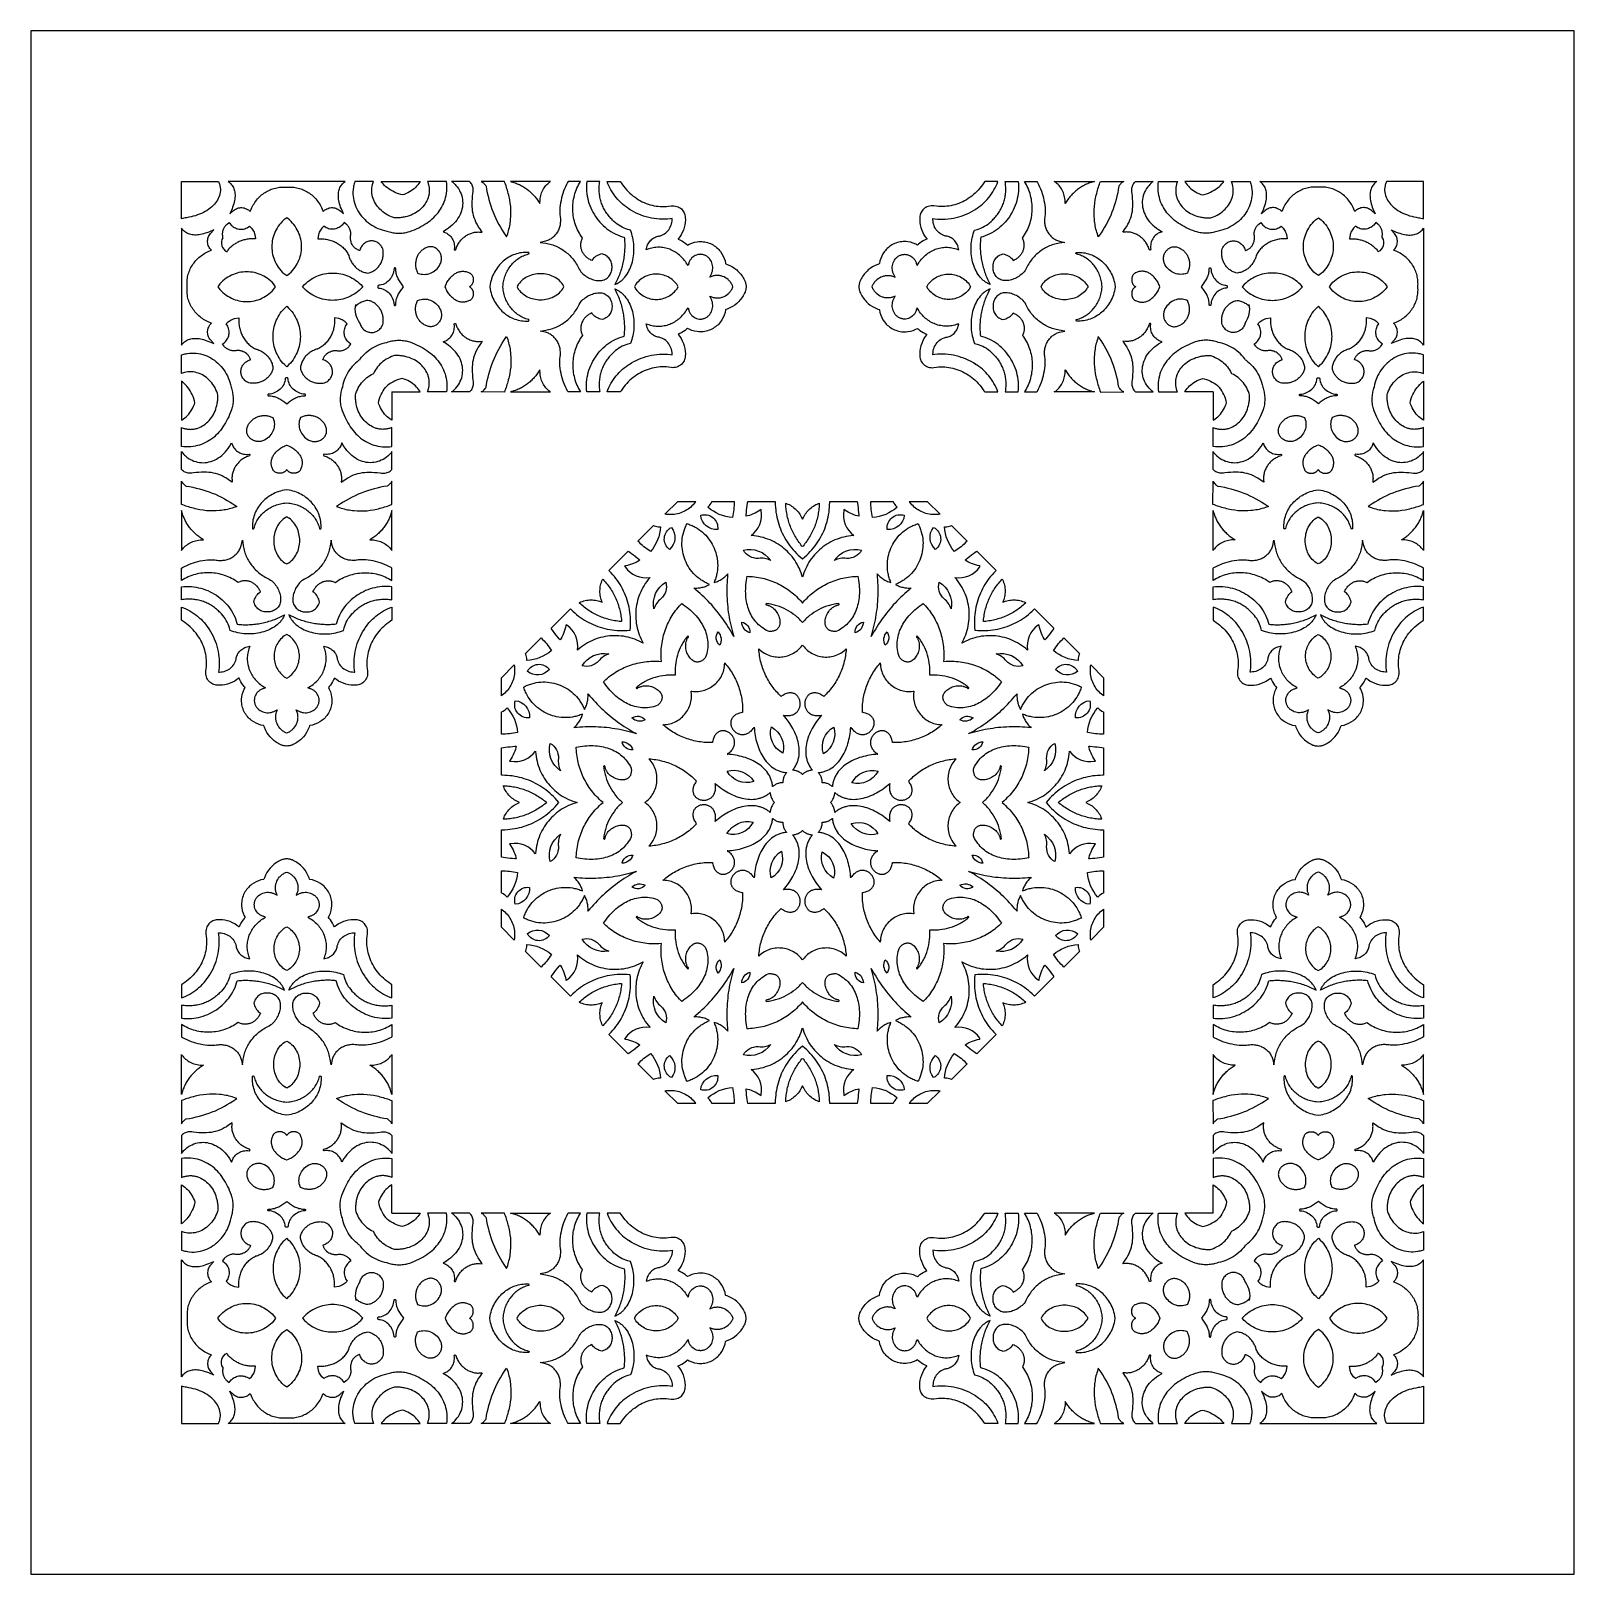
# Model space of a CAD drawing. Extents: x -1917 to -261, y -485 to 605.
# Drawn here: x -671.5 to -261.5, y 35.2 to 445.2 of the extents above; entities that cross this region are included whole.
import ezdxf

# ---------------------------------------------------------------- set-up
doc = ezdxf.new("R2010")
doc.units = 0
doc.layers.add('LAYER_1', color=18, linetype='CONTINUOUS')

msp = doc.modelspace()

# ---------------------------------------------------------------- linework, layer by layer
at = {"layer": 'LAYER_1'}
for points in [[(-671.49, 35.16), (-261.49, 35.16), (-261.49, 445.16), (-671.49, 445.16)], [(-603.53, 403.62), (-603.53, 403.62), (-603.13, 403.65), (-602.75, 403.67), (-602.37, 403.66), (-601.99, 403.65), (-601.62, 403.61), (-601.25, 403.56), (-600.88, 403.49), (-600.52, 403.41), (-600.16, 403.32), (-599.81, 403.2), (-599.46, 403.08), (-599.11, 402.94), (-598.78, 402.78), (-598.44, 402.61), (-598.12, 402.43), (-597.8, 402.23), (-597.49, 402.02), (-597.18, 401.8), (-596.89, 401.57), (-596.6, 401.32), (-596.32, 401.06), (-596.05, 400.79), (-595.79, 400.5), (-595.54, 400.2), (-595.3, 399.9), (-595.07, 399.58), (-594.85, 399.25), (-594.64, 398.91), (-594.45, 398.56), (-594.26, 398.2), (-594.09, 397.83), (-593.83, 397.2), (-593.36, 397.57), (-593.1, 397.74), (-592.82, 397.89), (-592.53, 398.01), (-592.24, 398.1), (-591.95, 398.15), (-591.65, 398.19), (-591.35, 398.19), (-591.05, 398.16), (-590.76, 398.11), (-590.46, 398.03), (-590.18, 397.91), (-589.9, 397.78), (-589.64, 397.61), (-589.38, 397.41), (-588.45, 396.55), (-589.01, 397.9), (-589.19, 398.36), (-589.34, 398.8), (-589.47, 399.24), (-589.58, 399.67), (-589.67, 400.08), (-589.73, 400.48), (-589.78, 400.87), (-589.8, 401.24), (-589.8, 401.6), (-589.79, 401.95), (-589.75, 402.29), (-589.69, 402.62), (-589.61, 402.93), (-589.51, 403.23), (-589.39, 403.51), (-589.24, 403.78), (-589.08, 404.04), (-588.9, 404.29), (-588.7, 404.53), (-588.47, 404.75), (-588.22, 404.96), (-587.97, 405.15), (-603.53, 405.15), (-619.1, 405.15), (-618.84, 404.96), (-618.59, 404.75), (-618.37, 404.53), (-618.16, 404.29), (-617.98, 404.04), (-617.82, 403.78), (-617.68, 403.51), (-617.56, 403.23), (-617.46, 402.93), (-617.38, 402.62), (-617.32, 402.29), (-617.28, 401.95), (-617.26, 401.6), (-617.26, 401.24), (-617.29, 400.87), (-617.33, 400.48), (-617.4, 400.08), (-617.48, 399.67), (-617.59, 399.24), (-617.72, 398.8), (-617.88, 398.36), (-618.05, 397.9), (-618.61, 396.55), (-617.68, 397.41), (-617.43, 397.61), (-617.16, 397.78), (-616.88, 397.91), (-616.6, 398.03), (-616.31, 398.11), (-616.01, 398.16), (-615.71, 398.19), (-615.41, 398.19), (-615.12, 398.15), (-614.82, 398.1), (-614.53, 398.01), (-614.24, 397.89), (-613.97, 397.74), (-613.7, 397.57), (-613.23, 397.2), (-612.97, 397.83), (-612.8, 398.2), (-612.62, 398.56), (-612.42, 398.91), (-612.21, 399.25), (-611.99, 399.58), (-611.76, 399.9), (-611.52, 400.2), (-611.27, 400.5), (-611.01, 400.79), (-610.74, 401.06), (-610.46, 401.32), (-610.18, 401.57), (-609.88, 401.8), (-609.58, 402.02), (-609.26, 402.23), (-608.95, 402.43), (-608.62, 402.61), (-608.29, 402.78), (-607.95, 402.94), (-607.61, 403.08), (-607.26, 403.2), (-606.9, 403.32), (-606.54, 403.41), (-606.18, 403.49), (-605.81, 403.56), (-605.44, 403.61), (-605.07, 403.65), (-604.69, 403.66), (-604.32, 403.67), (-603.94, 403.65), (-603.53, 403.62)], [(-561.05, 405.15), (-566.14, 405.15), (-566.05, 404.93), (-565.97, 404.71), (-565.9, 404.49), (-565.83, 404.26), (-565.78, 404.04), (-565.73, 403.82), (-565.7, 403.6), (-565.67, 403.38), (-565.65, 403.15), (-565.64, 402.93), (-565.64, 402.71), (-565.64, 402.49), (-565.66, 402.27), (-565.68, 402.05), (-565.71, 401.84), (-565.75, 401.62), (-565.79, 401.41), (-565.85, 401.19), (-565.91, 400.98), (-565.97, 400.77), (-566.13, 400.36), (-566.32, 399.96), (-566.53, 399.56), (-566.77, 399.18), (-567.04, 398.81), (-567.34, 398.45), (-567.65, 398.11), (-567.99, 397.78), (-568.36, 397.47), (-568.75, 397.18), (-569.15, 396.91), (-569.58, 396.66), (-570.03, 396.43), (-570.5, 396.22), (-570.99, 396.03), (-571.49, 395.87), (-572.01, 395.73), (-572.28, 395.68), (-572.55, 395.63), (-572.83, 395.58), (-573.11, 395.55), (-573.39, 395.52), (-573.67, 395.49), (-573.96, 395.48), (-574.25, 395.47), (-574.55, 395.47), (-574.85, 395.48), (-575.12, 395.56), (-575.65, 395.75), (-576.16, 395.97), (-576.65, 396.21), (-577.12, 396.48), (-577.56, 396.76), (-577.98, 397.07), (-578.37, 397.4), (-578.74, 397.75), (-579.09, 398.11), (-579.4, 398.5), (-579.69, 398.89), (-579.95, 399.3), (-580.18, 399.73), (-580.38, 400.16), (-580.55, 400.6), (-580.69, 401.06), (-580.8, 401.52), (-580.87, 401.99), (-580.91, 402.46), (-580.92, 402.93), (-580.89, 403.41), (-580.82, 403.89), (-580.72, 404.37), (-580.57, 404.84), (-580.46, 405.15), (-585.4, 405.15), (-585.41, 405.11), (-585.51, 404.81), (-585.6, 404.51), (-585.68, 404.21), (-585.74, 403.9), (-585.8, 403.6), (-585.88, 403), (-585.92, 402.4), (-585.92, 401.81), (-585.88, 401.22), (-585.8, 400.64), (-585.69, 400.06), (-585.54, 399.5), (-585.36, 398.94), (-585.15, 398.4), (-584.9, 397.87), (-584.62, 397.35), (-584.31, 396.85), (-583.98, 396.37), (-583.62, 395.9), (-583.23, 395.46), (-582.81, 395.03), (-582.38, 394.62), (-581.92, 394.24), (-581.43, 393.88), (-580.93, 393.54), (-580.41, 393.23), (-579.87, 392.95), (-579.31, 392.69), (-578.73, 392.47), (-578.14, 392.28), (-577.54, 392.11), (-576.88, 391.98), (-576.56, 391.86), (-576.23, 391.77), (-575.89, 391.68), (-575.56, 391.6), (-575.22, 391.54), (-574.89, 391.49), (-574.55, 391.45), (-574.21, 391.42), (-573.87, 391.41), (-573.52, 391.41), (-573.18, 391.42), (-572.84, 391.44), (-572.5, 391.48), (-572.16, 391.52), (-571.82, 391.58), (-571.49, 391.65), (-571.27, 391.73), (-570.8, 391.87), (-570.18, 392.1), (-569.59, 392.34), (-569, 392.59), (-568.43, 392.87), (-567.88, 393.15), (-567.34, 393.45), (-566.82, 393.77), (-566.32, 394.1), (-565.83, 394.45), (-565.36, 394.81), (-564.91, 395.19), (-564.48, 395.58), (-564.07, 395.98), (-563.69, 396.41), (-563.32, 396.84), (-562.98, 397.3), (-562.67, 397.76), (-562.37, 398.24), (-562.1, 398.74), (-561.86, 399.25), (-561.65, 399.78), (-561.46, 400.32), (-561.3, 400.88), (-561.17, 401.45), (-561.07, 402.04), (-561, 402.64), (-560.97, 403.25), (-560.96, 403.88), (-560.99, 404.52)], [(-568.04, 405.15), (-568.15, 404.96), (-568.41, 404.58), (-568.7, 404.22), (-569.01, 403.86), (-569.34, 403.53), (-569.7, 403.21), (-570.08, 402.91), (-570.48, 402.63), (-570.91, 402.37), (-571.35, 402.13), (-571.81, 401.91), (-572.28, 401.71), (-572.72, 401.56), (-573.24, 401.69), (-573.8, 401.86), (-574.33, 402.05), (-574.85, 402.28), (-575.36, 402.53), (-575.84, 402.8), (-576.3, 403.1), (-576.73, 403.42), (-577.15, 403.76), (-577.54, 404.12), (-577.9, 404.5), (-578.23, 404.9), (-578.42, 405.15)], [(-554.92, 405.15), (-559.7, 405.15), (-559.41, 404.92), (-558.98, 404.52), (-558.77, 404.32), (-558.58, 404.11), (-558.23, 403.68), (-557.91, 403.24), (-557.63, 402.78), (-557.4, 402.32), (-557.2, 401.84), (-557.03, 401.35), (-556.91, 400.86), (-556.83, 400.36), (-556.78, 399.86), (-556.77, 399.35), (-556.79, 398.85), (-556.86, 398.34), (-556.96, 397.83), (-557.1, 397.33), (-557.27, 396.83), (-557.48, 396.34), (-557.73, 395.85), (-558.02, 395.37), (-558.34, 394.9), (-558.7, 394.45), (-559.1, 394), (-559.53, 393.57), (-560, 393.16), (-560.51, 392.77), (-561.05, 392.39), (-562, 391.81), (-561.27, 391.53), (-560.97, 391.37), (-560.68, 391.19), (-560.41, 390.99), (-560.16, 390.76), (-559.94, 390.5), (-559.73, 390.23), (-559.54, 389.94), (-559.38, 389.64), (-559.25, 389.31), (-559.14, 388.98), (-559.05, 388.63), (-559, 388.28), (-558.97, 387.92), (-558.98, 387.55), (-559.01, 387.17), (-559.01, 387.09), (-558.97, 387.02), (-558.92, 386.97), (-558.86, 386.94), (-558.79, 386.94), (-558.72, 386.96), (-558.69, 386.98), (-558.66, 387), (-558.64, 387.04), (-558.62, 387.08), (-558.52, 387.36), (-558.42, 387.63), (-558.3, 387.9), (-558.18, 388.16), (-558.04, 388.41), (-557.9, 388.65), (-557.74, 388.89), (-557.58, 389.11), (-557.42, 389.33), (-557.24, 389.54), (-557.06, 389.75), (-556.87, 389.94), (-556.67, 390.13), (-556.46, 390.3), (-556.25, 390.47), (-556.04, 390.63), (-555.82, 390.77), (-555.59, 390.91), (-555.36, 391.04), (-555.12, 391.16), (-554.88, 391.27), (-554.63, 391.36), (-554.38, 391.45), (-554.13, 391.52), (-553.87, 391.59), (-553.61, 391.64), (-553.35, 391.68), (-553.09, 391.71), (-552.82, 391.72), (-552.55, 391.73), (-552.28, 391.72), (-551.56, 391.67), (-552.25, 392.63), (-552.62, 393.21), (-552.95, 393.79), (-553.24, 394.36), (-553.49, 394.94), (-553.71, 395.51), (-553.88, 396.09), (-554.02, 396.67), (-554.13, 397.27), (-554.2, 397.88), (-554.24, 398.51), (-554.26, 399.15), (-554.24, 399.82), (-554.2, 400.51), (-554.14, 401.23), (-554.05, 401.98), (-553.99, 402.36), (-553.96, 402.72), (-553.96, 403.05), (-553.99, 403.36), (-554.05, 403.65), (-554.13, 403.91), (-554.24, 404.17), (-554.37, 404.41), (-554.53, 404.64), (-554.7, 404.87)], [(-544.68, 402.01), (-544.78, 402.41), (-544.88, 402.81), (-545, 403.21), (-545.12, 403.6), (-545.25, 404), (-545.38, 404.39), (-545.53, 404.77), (-545.68, 405.16), (-551.87, 405.15), (-551.83, 405.13), (-551.64, 405.02), (-551.46, 404.9), (-551.28, 404.77), (-551.11, 404.62), (-550.95, 404.45), (-550.79, 404.26), (-550.65, 404.06), (-550.53, 403.88), (-550.4, 403.03), (-550.23, 402.14), (-550.04, 401.25), (-549.82, 400.38), (-549.58, 399.51), (-549.31, 398.66), (-549.02, 397.81), (-548.7, 396.97), (-548.36, 396.15), (-548, 395.34), (-547.61, 394.54), (-547.19, 393.75), (-546.76, 392.98), (-546.3, 392.22), (-545.82, 391.48), (-545.09, 390.43), (-544.82, 391.22), (-544.69, 391.64), (-544.58, 392.06), (-544.47, 392.49), (-544.37, 392.91), (-544.28, 393.34), (-544.2, 393.77), (-544.14, 394.2), (-544.08, 394.63), (-544.03, 395.06), (-543.97, 395.93), (-543.95, 396.8), (-543.96, 397.67), (-544.02, 398.53), (-544.12, 399.4), (-544.26, 400.25), (-544.34, 400.68), (-544.44, 401.1), (-544.54, 401.52), (-544.66, 401.94)], [(-536.29, 399.26), (-536.23, 400.21), (-536.19, 400.62), (-536.12, 401.02), (-536.03, 401.4), (-535.92, 401.78), (-535.79, 402.14), (-535.64, 402.49), (-535.48, 402.83), (-535.29, 403.16), (-535.09, 403.47), (-534.88, 403.77), (-534.65, 404.05), (-534.4, 404.31), (-534.15, 404.56), (-533.88, 404.8), (-533.59, 405.01), (-533.4, 405.15), (-544.07, 405.15), (-543.76, 405.07), (-543.46, 404.98), (-543.16, 404.88), (-542.86, 404.78), (-542.57, 404.67), (-542.28, 404.55), (-541.99, 404.43), (-541.71, 404.3), (-541.43, 404.16), (-541.15, 404.01), (-540.88, 403.86), (-540.61, 403.7), (-540.35, 403.54), (-540.09, 403.37), (-539.83, 403.19), (-539.58, 403), (-539.34, 402.81), (-539.09, 402.62), (-538.86, 402.41), (-538.63, 402.2), (-538.4, 401.99), (-538.18, 401.77), (-537.96, 401.54), (-537.75, 401.31), (-537.55, 401.07), (-537.35, 400.83), (-537.16, 400.58), (-536.97, 400.32), (-536.79, 400.07), (-536.62, 399.8), (-536.45, 399.53)], [(-524.94, 390.1), (-525.24, 390.52), (-525.52, 390.95), (-525.77, 391.39), (-526.02, 391.83), (-526.24, 392.28), (-526.45, 392.74), (-526.63, 393.2), (-526.8, 393.67), (-526.96, 394.15), (-527.09, 394.62), (-527.21, 395.1), (-527.3, 395.59), (-527.38, 396.08), (-527.45, 396.56), (-527.49, 397.06), (-527.52, 397.55), (-527.52, 398.04), (-527.51, 398.53), (-527.49, 399.02), (-527.44, 399.52), (-527.38, 400.01), (-527.29, 400.49), (-527.19, 400.98), (-527.07, 401.46), (-526.94, 401.94), (-526.78, 402.41), (-526.61, 402.88), (-526.42, 403.35), (-526.21, 403.81), (-525.98, 404.26), (-525.73, 404.71), (-525.47, 405.15), (-528.76, 405.15), (-528.9, 404.9), (-529.2, 404.33), (-529.47, 403.76), (-529.73, 403.18), (-529.96, 402.59), (-530.16, 401.99), (-530.35, 401.38), (-530.51, 400.76), (-530.65, 400.13), (-530.76, 399.5), (-530.85, 398.87), (-530.92, 398.23), (-530.97, 397.58), (-530.98, 396.93), (-530.98, 396.26), (-530.91, 395.94), (-530.86, 395.64), (-530.82, 395.34), (-530.8, 395.04), (-530.8, 394.74), (-530.8, 394.45), (-530.83, 394.16), (-530.86, 393.87), (-530.91, 393.58), (-530.98, 393.3), (-531.05, 393.03), (-531.14, 392.76), (-531.24, 392.49), (-531.35, 392.24), (-531.48, 391.98), (-531.61, 391.74), (-531.76, 391.5), (-531.91, 391.27), (-532.08, 391.05), (-532.26, 390.84), (-532.45, 390.64), (-532.64, 390.45), (-532.85, 390.27), (-533.07, 390.1), (-533.29, 389.95), (-533.52, 389.8), (-533.76, 389.67), (-534.01, 389.55), (-534.27, 389.44), (-534.53, 389.35), (-534.8, 389.27), (-536.21, 388.96), (-534.68, 388.74), (-534.3, 388.67), (-533.93, 388.59), (-533.56, 388.5), (-533.19, 388.39), (-532.83, 388.28), (-532.47, 388.15), (-532.12, 388.01), (-531.77, 387.85), (-531.42, 387.69), (-531.08, 387.51), (-530.75, 387.32), (-530.42, 387.13), (-530.1, 386.92), (-529.79, 386.7), (-529.48, 386.47), (-529.18, 386.23), (-528.88, 385.98), (-528.6, 385.72), (-528.32, 385.45), (-528.04, 385.17), (-527.78, 384.88), (-527.52, 384.58), (-527.27, 384.27), (-527.03, 383.95), (-526.8, 383.63), (-526.58, 383.29), (-526.37, 382.95), (-526.16, 382.6), (-525.97, 382.24), (-525.79, 381.87), (-525.6, 381.47), (-525.34, 381.16), (-525.09, 380.88), (-524.82, 380.62), (-524.54, 380.37), (-524.25, 380.14), (-523.95, 379.93), (-523.64, 379.73), (-523.32, 379.55), (-523, 379.39), (-522.66, 379.25), (-522.32, 379.13), (-521.98, 379.02), (-521.62, 378.94), (-521.27, 378.87), (-520.91, 378.83), (-520.54, 378.8), (-520.18, 378.8), (-519.83, 378.84), (-519.51, 378.91), (-519.2, 379.01), (-518.91, 379.15), (-518.64, 379.31), (-518.39, 379.49), (-518.16, 379.7), (-517.95, 379.93), (-517.77, 380.17), (-517.61, 380.44), (-517.47, 380.71), (-517.35, 381), (-517.25, 381.3), (-517.18, 381.6), (-517.13, 381.91), (-517.1, 382.22), (-517.1, 382.54), (-517.12, 382.85), (-517.17, 383.16), (-517.24, 383.46), (-517.33, 383.76), (-517.45, 384.05), (-517.59, 384.33), (-517.76, 384.6), (-517.96, 384.85), (-518.18, 385.08), (-518.43, 385.29), (-518.7, 385.47), (-519, 385.63), (-519.32, 385.77), (-519.71, 385.88), (-520.12, 385.81), (-520.47, 385.7), (-520.81, 385.57), (-521.14, 385.4), (-521.45, 385.21), (-521.74, 384.98), (-522.01, 384.73), (-522.25, 384.46), (-522.48, 384.17), (-522.71, 384.27), (-522.93, 384.38), (-523.15, 384.49), (-523.35, 384.62), (-523.55, 384.76), (-523.74, 384.9), (-523.91, 385.05), (-524.08, 385.21), (-524.24, 385.37), (-524.39, 385.54), (-524.53, 385.72), (-524.66, 385.9), (-524.78, 386.09), (-524.89, 386.28), (-524.99, 386.47), (-525.08, 386.67), (-525.16, 386.88), (-525.23, 387.08), (-525.28, 387.29), (-525.33, 387.5), (-525.36, 387.72), (-525.38, 387.93), (-525.39, 388.15), (-525.39, 388.37), (-525.38, 388.59), (-525.36, 388.8), (-525.32, 389.02), (-525.27, 389.24), (-525.21, 389.46), (-525.13, 389.67), (-525.04, 389.89), (-524.94, 390.1), (-524.94, 390.1)], [(-516.35, 377.75), (-516.13, 377.84), (-515.91, 377.95), (-515.7, 378.06), (-515.49, 378.18), (-515.29, 378.31), (-515.09, 378.44), (-514.9, 378.58), (-514.71, 378.72), (-514.53, 378.88), (-514.35, 379.04), (-514.18, 379.2), (-514.01, 379.37), (-513.69, 379.73), (-513.39, 380.11), (-513.11, 380.52), (-512.84, 380.94), (-512.6, 381.37), (-512.38, 381.83), (-512.18, 382.3), (-512, 382.78), (-511.84, 383.28), (-511.7, 383.78), (-511.57, 384.3), (-511.47, 384.82), (-511.39, 385.35), (-511.33, 385.89), (-511.29, 386.43), (-511.27, 386.97), (-511.27, 387.52), (-511.3, 388.06), (-511.34, 388.6), (-511.4, 389.14), (-511.48, 389.68), (-511.59, 390.21), (-511.71, 390.73), (-511.85, 391.25), (-512.02, 391.76), (-512.21, 392.25), (-512.21, 392.25), (-512.87, 392.42), (-513.39, 392.58), (-513.9, 392.78), (-514.4, 393), (-514.87, 393.26), (-515.33, 393.54), (-515.77, 393.84), (-516.19, 394.17), (-516.59, 394.53), (-516.97, 394.9), (-517.14, 395.09), (-517.38, 395.33), (-517.61, 395.58), (-517.83, 395.83), (-518.05, 396.09), (-518.25, 396.35), (-518.45, 396.63), (-518.64, 396.9), (-518.82, 397.19), (-519, 397.48), (-519.16, 397.77), (-519.32, 398.07), (-519.47, 398.37), (-519.6, 398.68), (-519.73, 399), (-519.85, 399.31), (-519.96, 399.63), (-520.06, 399.96), (-520.15, 400.29), (-520.23, 400.62), (-520.3, 400.96), (-520.36, 401.29), (-520.41, 401.64), (-520.45, 401.98), (-520.48, 402.33), (-520.5, 402.67), (-520.51, 403.02), (-520.51, 403.37), (-520.49, 403.73), (-520.47, 404.08), (-520.43, 404.44), (-520.38, 404.79), (-520.32, 405.15), (-523.79, 405.15), (-523.79, 405.13), (-523.86, 404.48), (-523.89, 403.83), (-523.89, 403.18), (-523.85, 402.53), (-523.79, 401.89), (-523.69, 401.24), (-523.56, 400.61), (-523.41, 399.98), (-523.22, 399.36), (-523.01, 398.75), (-522.77, 398.15), (-522.5, 397.56), (-522.2, 396.98), (-521.88, 396.42), (-521.53, 395.87), (-521.16, 395.34), (-520.77, 394.83), (-520.35, 394.33), (-519.91, 393.86), (-519.44, 393.41), (-518.96, 392.97), (-518.45, 392.57), (-517.92, 392.19), (-517.38, 391.83), (-516.81, 391.5), (-516.23, 391.2), (-515.63, 390.93), (-515.01, 390.69), (-514.37, 390.48), (-513.84, 390.34), (-513.8, 389.94), (-513.76, 389.53), (-513.74, 389.12), (-513.72, 388.72), (-513.72, 388.31), (-513.71, 387.91), (-513.72, 387.5), (-513.74, 387.1), (-513.76, 386.69), (-513.79, 386.29), (-513.83, 385.89), (-513.87, 385.48), (-513.92, 385.08), (-513.99, 384.68), (-514.05, 384.28), (-514.13, 383.89), (-514.21, 383.49), (-514.3, 383.09), (-514.4, 382.7), (-514.51, 382.31), (-514.62, 381.92), (-514.74, 381.53), (-514.87, 381.14), (-515, 380.75), (-515.15, 380.37), (-515.3, 379.99), (-515.46, 379.61), (-515.62, 379.23), (-515.79, 378.86), (-515.97, 378.49), (-516.16, 378.12)], [(-481.49, 377.19), (-481.5, 376.87), (-481.51, 376.7), (-481.53, 376.54), (-481.56, 376.38), (-481.6, 376.22), (-481.64, 376.06), (-481.7, 375.91), (-481.76, 375.76), (-481.89, 375.46), (-482.06, 375.12), (-482.25, 374.79), (-482.45, 374.47), (-482.66, 374.15), (-482.89, 373.85), (-483.13, 373.57), (-483.38, 373.29), (-483.64, 373.02), (-483.94, 372.75), (-484.5, 372.31), (-485.13, 371.9), (-485.79, 371.55), (-486.49, 371.26), (-486.89, 371.14), (-486.91, 371.02), (-487.05, 370.34), (-487.26, 369.67), (-487.54, 369.03), (-487.88, 368.41), (-488.26, 367.85), (-488.51, 367.54), (-488.76, 367.27), (-489.02, 367.01), (-489.3, 366.76), (-489.6, 366.53), (-489.92, 366.31), (-490.25, 366.1), (-490.6, 365.91), (-490.96, 365.74), (-491.33, 365.6), (-491.7, 365.47), (-492.09, 365.37), (-492.48, 365.29), (-492.87, 365.23), (-493.27, 365.2), (-493.66, 365.19), (-494.05, 365.2), (-494.49, 365.25), (-495.19, 365.37), (-495.91, 365.59), (-496.6, 365.88), (-497.01, 366.11), (-497.28, 365.9), (-497.7, 365.58), (-498.13, 365.28), (-498.58, 365.01), (-499.04, 364.75), (-499.51, 364.51), (-499.54, 364.5), (-499.12, 363.97), (-498.75, 363.39), (-498.42, 362.77), (-498.15, 362.14), (-497.93, 361.47), (-497.77, 360.79), (-497.67, 360.09), (-497.62, 359.37), (-497.64, 358.76), (-497.66, 358.45), (-497.72, 358.14), (-497.81, 357.83), (-497.93, 357.54), (-498.07, 357.26), (-498.25, 357), (-498.45, 356.76), (-498.68, 356.53), (-498.94, 356.32), (-499.23, 356.13), (-499.54, 355.97), (-499.88, 355.85), (-500.25, 355.75), (-500.64, 355.7), (-501.03, 355.68), (-501.4, 355.71), (-502.08, 355.81), (-502.63, 355.86), (-503.19, 355.89), (-503.74, 355.89), (-504.29, 355.87), (-504.84, 355.82), (-505.38, 355.75), (-505.92, 355.66), (-506.45, 355.54), (-506.98, 355.4), (-507.51, 355.23), (-508.03, 355.05), (-508.54, 354.83), (-509.05, 354.6), (-509.55, 354.34), (-510.04, 354.06), (-510.52, 353.76), (-510.99, 353.44), (-511.46, 353.09), (-511.91, 352.72), (-512.35, 352.34), (-512.78, 351.93), (-513.19, 351.5), (-513.59, 351.04), (-513.98, 350.57), (-514.35, 350.08), (-514.7, 349.57), (-514.92, 349.23), (-518.42, 349.23), (-518.19, 349.81), (-517.94, 350.38), (-517.66, 350.94), (-517.37, 351.48), (-517.05, 352.01), (-516.71, 352.53), (-516.35, 353.03), (-515.98, 353.51), (-515.58, 353.97), (-515.17, 354.41), (-514.74, 354.84), (-514.29, 355.24), (-513.83, 355.63), (-513.36, 355.99), (-512.87, 356.33), (-512.37, 356.65), (-512.51, 356.56), (-511.9, 356.94), (-511.28, 357.29), (-510.65, 357.62), (-510.01, 357.91), (-509.35, 358.18), (-508.69, 358.42), (-508.01, 358.64), (-507.33, 358.82), (-506.64, 358.97), (-505.94, 359.1), (-505.23, 359.19), (-504.52, 359.25), (-503.81, 359.28), (-503.09, 359.27), (-502.37, 359.24), (-501.64, 359.17), (-501.14, 359.1), (-501.13, 359.31), (-501.16, 359.74), (-501.22, 360.16), (-501.32, 360.57), (-501.45, 360.96), (-501.61, 361.34), (-501.8, 361.7), (-502.02, 362.04), (-502.26, 362.35), (-502.54, 362.64), (-502.83, 362.91), (-503.15, 363.14), (-503.48, 363.34), (-503.84, 363.51), (-504.22, 363.65), (-504.41, 363.7), (-504.61, 363.75), (-504.9, 363.79), (-505.19, 363.87), (-505.48, 363.96), (-505.76, 364.09), (-506.02, 364.23), (-506.28, 364.39), (-506.52, 364.58), (-506.74, 364.78), (-506.96, 365.01), (-507.15, 365.25), (-507.33, 365.5), (-507.49, 365.77), (-507.63, 366.06), (-507.75, 366.36), (-507.85, 366.67), (-508.02, 367.36), (-507.29, 367.11), (-506.92, 367), (-506.55, 366.9), (-506.18, 366.83), (-505.8, 366.77), (-505.43, 366.73), (-505.05, 366.71), (-504.68, 366.7), (-504.31, 366.71), (-503.94, 366.74), (-503.57, 366.78), (-503.21, 366.85), (-502.84, 366.92), (-502.48, 367.01), (-502.13, 367.12), (-501.78, 367.25), (-501.43, 367.38), (-501.09, 367.54), (-500.76, 367.71), (-500.43, 367.89), (-500.11, 368.09), (-499.8, 368.31), (-499.49, 368.53), (-499.19, 368.78), (-498.9, 369.03), (-498.62, 369.3), (-498.35, 369.59), (-498.09, 369.88), (-497.84, 370.19), (-497.6, 370.52), (-497.37, 370.85), (-496.91, 371.58), (-496.73, 370.96), (-496.66, 370.77), (-496.58, 370.59), (-496.5, 370.41), (-496.41, 370.24), (-496.31, 370.08), (-496.2, 369.93), (-496.09, 369.78), (-495.97, 369.64), (-495.85, 369.51), (-495.57, 369.27), (-495.29, 369.07), (-494.98, 368.9), (-494.66, 368.76), (-494.33, 368.66), (-493.98, 368.6), (-493.81, 368.58), (-493.64, 368.58), (-493.46, 368.58), (-493.29, 368.59), (-493.11, 368.62), (-492.94, 368.65), (-492.76, 368.7), (-492.59, 368.76), (-492.41, 368.83), (-492.24, 368.91), (-492.07, 369), (-491.91, 369.1), (-491.76, 369.21), (-491.61, 369.32), (-491.47, 369.45), (-491.34, 369.58), (-491.22, 369.71), (-491.1, 369.85), (-490.89, 370.16), (-490.71, 370.48), (-490.57, 370.83), (-490.46, 371.18), (-490.38, 371.55), (-490.34, 371.92), (-490.33, 372.3), (-490.36, 372.68), (-490.43, 373.06), (-490.48, 373.25), (-490.54, 373.43), (-490.61, 373.61), (-490.68, 373.79), (-490.77, 373.97), (-491.15, 374.64), (-490.42, 374.39), (-490.21, 374.32), (-490, 374.28), (-489.79, 374.24), (-489.58, 374.21), (-489.37, 374.19), (-489.16, 374.19), (-488.95, 374.19), (-488.74, 374.21), (-488.53, 374.23), (-488.33, 374.27), (-488.13, 374.31), (-487.93, 374.37), (-487.73, 374.43), (-487.34, 374.59), (-486.97, 374.79), (-486.62, 375.02), (-486.28, 375.29), (-486.12, 375.44), (-485.97, 375.59), (-485.82, 375.76), (-485.68, 375.93), (-485.55, 376.11), (-485.42, 376.29), (-485.3, 376.49), (-485.18, 376.69), (-485.08, 376.9), (-485.02, 377.19), (-485.08, 377.47), (-485.18, 377.68), (-485.3, 377.88), (-485.42, 378.08), (-485.55, 378.27), (-485.68, 378.45), (-485.82, 378.62), (-485.97, 378.78), (-486.12, 378.94), (-486.28, 379.08), (-486.62, 379.35), (-486.97, 379.58), (-487.34, 379.78), (-487.73, 379.94), (-487.93, 380), (-488.13, 380.06), (-488.33, 380.1), (-488.53, 380.14), (-488.74, 380.17), (-488.95, 380.18), (-489.16, 380.19), (-489.37, 380.18), (-489.58, 380.16), (-489.79, 380.14), (-490, 380.1), (-490.21, 380.05), (-490.42, 379.99), (-491.15, 379.74), (-490.77, 380.4), (-490.68, 380.58), (-490.61, 380.76), (-490.54, 380.94), (-490.48, 381.13), (-490.43, 381.31), (-490.36, 381.69), (-490.33, 382.07), (-490.34, 382.45), (-490.38, 382.82), (-490.46, 383.19), (-490.57, 383.55), (-490.71, 383.89), (-490.89, 384.21), (-491.1, 384.52), (-491.22, 384.66), (-491.34, 384.8), (-491.47, 384.93), (-491.61, 385.05), (-491.76, 385.17), (-491.91, 385.27), (-492.07, 385.37), (-492.24, 385.46), (-492.41, 385.54), (-492.59, 385.61), (-492.76, 385.67), (-492.94, 385.72), (-493.11, 385.75), (-493.29, 385.78), (-493.46, 385.79), (-493.64, 385.8), (-493.81, 385.79), (-493.98, 385.78), (-494.33, 385.71), (-494.66, 385.61), (-494.98, 385.48), (-495.29, 385.31), (-495.57, 385.1), (-495.85, 384.86), (-495.97, 384.73), (-496.09, 384.59), (-496.2, 384.44), (-496.31, 384.29), (-496.41, 384.13), (-496.5, 383.96), (-496.58, 383.79), (-496.66, 383.61), (-496.73, 383.42), (-496.91, 382.79), (-497.37, 383.52), (-497.6, 383.86), (-497.84, 384.18), (-498.09, 384.49), (-498.35, 384.79), (-498.62, 385.07), (-498.9, 385.34), (-499.19, 385.6), (-499.49, 385.84), (-499.8, 386.07), (-500.11, 386.28), (-500.43, 386.48), (-500.76, 386.66), (-501.09, 386.83), (-501.43, 386.99), (-501.78, 387.13), (-502.13, 387.25), (-502.48, 387.36), (-502.84, 387.45), (-503.21, 387.53), (-503.57, 387.59), (-503.94, 387.63), (-504.31, 387.66), (-504.68, 387.67), (-505.05, 387.66), (-505.43, 387.64), (-505.8, 387.6), (-506.18, 387.54), (-506.55, 387.47), (-506.92, 387.38), (-507.29, 387.27), (-508.02, 387.02), (-507.85, 387.7), (-507.75, 388.02), (-507.63, 388.31), (-507.49, 388.6), (-507.33, 388.87), (-507.15, 389.13), (-506.96, 389.37), (-506.74, 389.59), (-506.52, 389.79), (-506.28, 389.98), (-506.02, 390.14), (-505.76, 390.29), (-505.48, 390.41), (-505.19, 390.51), (-504.9, 390.58), (-504.61, 390.63), (-504.41, 390.67), (-504.22, 390.72), (-503.84, 390.86), (-503.48, 391.03), (-503.15, 391.23), (-502.83, 391.47), (-502.54, 391.73), (-502.26, 392.02), (-502.02, 392.34), (-501.8, 392.68), (-501.61, 393.03), (-501.45, 393.41), (-501.32, 393.8), (-501.22, 394.21), (-501.16, 394.63), (-501.13, 395.06), (-501.14, 395.28), (-501.64, 395.21), (-502.37, 395.14), (-503.09, 395.1), (-503.81, 395.1), (-504.52, 395.13), (-505.23, 395.19), (-505.94, 395.28), (-506.64, 395.4), (-507.33, 395.55), (-508.01, 395.74), (-508.69, 395.95), (-509.35, 396.19), (-510.01, 396.46), (-510.65, 396.76), (-511.28, 397.08), (-511.9, 397.43), (-512.51, 397.81), (-512.37, 397.73), (-512.87, 398.04), (-513.36, 398.38), (-513.83, 398.74), (-514.29, 399.13), (-514.74, 399.53), (-515.17, 399.96), (-515.58, 400.4), (-515.98, 400.87), (-516.35, 401.35), (-516.71, 401.84), (-517.05, 402.36), (-517.37, 402.89), (-517.66, 403.43), (-517.94, 403.99), (-518.19, 404.56), (-518.42, 405.15), (-514.92, 405.15), (-514.7, 404.8), (-514.35, 404.29), (-513.98, 403.8), (-513.59, 403.33), (-513.19, 402.88), (-512.78, 402.45), (-512.35, 402.04), (-511.91, 401.65), (-511.46, 401.28), (-510.99, 400.94), (-510.52, 400.61), (-510.04, 400.31), (-509.55, 400.03), (-509.05, 399.77), (-508.54, 399.54), (-508.03, 399.33), (-507.51, 399.14), (-506.98, 398.97), (-506.45, 398.83), (-505.92, 398.71), (-505.38, 398.62), (-504.84, 398.55), (-504.29, 398.5), (-503.74, 398.48), (-503.19, 398.48), (-502.63, 398.51), (-502.08, 398.56), (-501.4, 398.66), (-501.03, 398.69), (-500.64, 398.68), (-500.25, 398.62), (-499.88, 398.53), (-499.54, 398.4), (-499.23, 398.24), (-498.94, 398.05), (-498.68, 397.85), (-498.45, 397.62), (-498.25, 397.37), (-498.07, 397.11), (-497.93, 396.83), (-497.81, 396.54), (-497.72, 396.24), (-497.66, 395.92), (-497.64, 395.61), (-497.62, 395), (-497.67, 394.29), (-497.77, 393.59), (-497.93, 392.9), (-498.15, 392.24), (-498.42, 391.6), (-498.75, 390.99), (-499.12, 390.41), (-499.54, 389.87), (-499.51, 389.86), (-499.04, 389.62), (-498.58, 389.37), (-498.13, 389.09), (-497.7, 388.79), (-497.28, 388.48), (-497.01, 388.26), (-496.6, 388.49), (-495.91, 388.78), (-495.19, 389), (-494.49, 389.13), (-494.05, 389.17), (-493.66, 389.18), (-493.27, 389.17), (-492.87, 389.14), (-492.48, 389.08), (-492.09, 389), (-491.7, 388.9), (-491.33, 388.78), (-490.96, 388.63), (-490.6, 388.46), (-490.25, 388.27), (-489.92, 388.07), (-489.6, 387.85), (-489.3, 387.61), (-489.02, 387.36), (-488.76, 387.1), (-488.51, 386.83), (-488.26, 386.52), (-487.88, 385.96), (-487.54, 385.34), (-487.26, 384.7), (-487.05, 384.04), (-486.91, 383.36), (-486.89, 383.24), (-486.49, 383.11), (-485.79, 382.83), (-485.13, 382.48), (-484.5, 382.07), (-483.94, 381.63), (-483.64, 381.35), (-483.38, 381.08), (-483.13, 380.81), (-482.89, 380.52), (-482.66, 380.22), (-482.45, 379.91), (-482.25, 379.59), (-482.06, 379.25), (-481.89, 378.91), (-481.76, 378.61), (-481.7, 378.47), (-481.64, 378.31), (-481.6, 378.15), (-481.56, 377.99), (-481.53, 377.83), (-481.51, 377.67), (-481.5, 377.51)], [(-451.49, 377.19), (-451.49, 376.87), (-451.48, 376.7), (-451.46, 376.54), (-451.43, 376.38), (-451.39, 376.22), (-451.34, 376.06), (-451.29, 375.91), (-451.23, 375.76), (-451.09, 375.46), (-450.92, 375.12), (-450.74, 374.79), (-450.54, 374.47), (-450.32, 374.15), (-450.1, 373.85), (-449.86, 373.57), (-449.61, 373.29), (-449.34, 373.02), (-449.04, 372.75), (-448.49, 372.31), (-447.86, 371.9), (-447.19, 371.55), (-446.49, 371.26), (-446.09, 371.14), (-446.08, 371.02), (-445.93, 370.34), (-445.72, 369.67), (-445.45, 369.03), (-445.11, 368.41), (-444.73, 367.85), (-444.47, 367.54), (-444.23, 367.27), (-443.96, 367.01), (-443.68, 366.76), (-443.38, 366.53), (-443.07, 366.31), (-442.74, 366.1), (-442.39, 365.91), (-442.03, 365.74), (-441.66, 365.6), (-441.28, 365.47), (-440.9, 365.37), (-440.51, 365.29), (-440.11, 365.23), (-439.72, 365.2), (-439.33, 365.19), (-438.93, 365.2), (-438.5, 365.25), (-437.79, 365.37), (-437.07, 365.59), (-436.39, 365.88), (-435.98, 366.11), (-435.71, 365.9), (-435.29, 365.58), (-434.85, 365.28), (-434.4, 365.01), (-433.94, 364.75), (-433.47, 364.51), (-433.45, 364.5), (-433.86, 363.97), (-434.24, 363.39), (-434.56, 362.77), (-434.83, 362.14), (-435.05, 361.47), (-435.21, 360.79), (-435.32, 360.09), (-435.36, 359.37), (-435.35, 358.76), (-435.32, 358.45), (-435.27, 358.14), (-435.18, 357.83), (-435.06, 357.54), (-434.91, 357.26), (-434.74, 357), (-434.53, 356.76), (-434.3, 356.53), (-434.04, 356.32), (-433.76, 356.13), (-433.44, 355.97), (-433.1, 355.85), (-432.74, 355.75), (-432.35, 355.7), (-431.95, 355.68), (-431.58, 355.71), (-430.91, 355.81), (-430.35, 355.86), (-429.79, 355.89), (-429.24, 355.89), (-428.69, 355.87), (-428.15, 355.82), (-427.61, 355.75), (-427.07, 355.66), (-426.53, 355.54), (-426, 355.4), (-425.48, 355.23), (-424.96, 355.05), (-424.45, 354.83), (-423.94, 354.6), (-423.44, 354.34), (-422.95, 354.06), (-422.46, 353.76), (-421.99, 353.44), (-421.53, 353.09), (-421.07, 352.72), (-420.63, 352.34), (-420.21, 351.93), (-419.79, 351.5), (-419.39, 351.04), (-419.01, 350.57), (-418.64, 350.08), (-418.29, 349.57), (-418.07, 349.23), (-414.57, 349.23), (-414.8, 349.81), (-415.05, 350.38), (-415.32, 350.94), (-415.62, 351.48), (-415.94, 352.01), (-416.27, 352.53), (-416.63, 353.03), (-417.01, 353.51), (-417.4, 353.97), (-417.82, 354.41), (-418.25, 354.84), (-418.69, 355.24), (-419.15, 355.63), (-419.63, 355.99), (-420.11, 356.33), (-420.61, 356.65), (-420.48, 356.56), (-421.08, 356.94), (-421.7, 357.29), (-422.33, 357.62), (-422.98, 357.91), (-423.63, 358.18), (-424.3, 358.42), (-424.97, 358.64), (-425.65, 358.82), (-426.35, 358.97), (-427.04, 359.1), (-427.75, 359.19), (-428.46, 359.25), (-429.18, 359.28), (-429.9, 359.27), (-430.62, 359.24), (-431.35, 359.17), (-431.85, 359.1), (-431.85, 359.31), (-431.82, 359.74), (-431.76, 360.16), (-431.67, 360.57), (-431.54, 360.96), (-431.38, 361.34), (-431.19, 361.7), (-430.97, 362.04), (-430.72, 362.35), (-430.45, 362.64), (-430.15, 362.91), (-429.84, 363.14), (-429.5, 363.34), (-429.14, 363.51), (-428.77, 363.65), (-428.58, 363.7), (-428.38, 363.75), (-428.09, 363.79), (-427.79, 363.87), (-427.51, 363.96), (-427.23, 364.09), (-426.96, 364.23), (-426.71, 364.39), (-426.47, 364.58), (-426.24, 364.78), (-426.03, 365.01), (-425.83, 365.25), (-425.66, 365.5), (-425.5, 365.77), (-425.35, 366.06), (-425.23, 366.36), (-425.13, 366.67), (-424.97, 367.36), (-425.69, 367.11), (-426.06, 367), (-426.44, 366.9), (-426.81, 366.83), (-427.18, 366.77), (-427.56, 366.73), (-427.93, 366.71), (-428.3, 366.7), (-428.68, 366.71), (-429.05, 366.74), (-429.41, 366.78), (-429.78, 366.85), (-430.14, 366.92), (-430.5, 367.01), (-430.86, 367.12), (-431.21, 367.25), (-431.55, 367.38), (-431.89, 367.54), (-432.23, 367.71), (-432.55, 367.89), (-432.88, 368.09), (-433.19, 368.31), (-433.5, 368.53), (-433.79, 368.78), (-434.08, 369.03), (-434.37, 369.3), (-434.64, 369.59), (-434.9, 369.88), (-435.15, 370.19), (-435.39, 370.52), (-435.62, 370.85), (-436.07, 371.58), (-436.26, 370.96), (-436.33, 370.77), (-436.4, 370.59), (-436.49, 370.41), (-436.58, 370.24), (-436.68, 370.08), (-436.78, 369.93), (-436.9, 369.78), (-437.02, 369.64), (-437.14, 369.51), (-437.41, 369.27), (-437.7, 369.07), (-438, 368.9), (-438.33, 368.76), (-438.66, 368.66), (-439, 368.6), (-439.17, 368.58), (-439.35, 368.58), (-439.52, 368.58), (-439.7, 368.59), (-439.87, 368.62), (-440.05, 368.65), (-440.22, 368.7), (-440.4, 368.76), (-440.57, 368.83), (-440.74, 368.91), (-440.91, 369), (-441.07, 369.1), (-441.23, 369.21), (-441.37, 369.32), (-441.51, 369.45), (-441.64, 369.58), (-441.77, 369.71), (-441.88, 369.85), (-442.09, 370.16), (-442.27, 370.48), (-442.42, 370.83), (-442.53, 371.18), (-442.61, 371.55), (-442.65, 371.92), (-442.66, 372.3), (-442.62, 372.68), (-442.55, 373.06), (-442.51, 373.25), (-442.45, 373.43), (-442.38, 373.61), (-442.3, 373.79), (-442.21, 373.97), (-441.83, 374.64), (-442.56, 374.39), (-442.77, 374.32), (-442.98, 374.28), (-443.19, 374.24), (-443.4, 374.21), (-443.62, 374.19), (-443.83, 374.19), (-444.04, 374.19), (-444.24, 374.21), (-444.45, 374.23), (-444.65, 374.27), (-444.86, 374.31), (-445.06, 374.37), (-445.25, 374.43), (-445.64, 374.59), (-446.01, 374.79), (-446.37, 375.02), (-446.71, 375.29), (-446.86, 375.44), (-447.02, 375.59), (-447.16, 375.76), (-447.31, 375.93), (-447.44, 376.11), (-447.57, 376.29), (-447.69, 376.49), (-447.8, 376.69), (-447.9, 376.9), (-447.96, 377.19), (-447.9, 377.47), (-447.8, 377.68), (-447.69, 377.88), (-447.57, 378.08), (-447.44, 378.27), (-447.31, 378.45), (-447.16, 378.62), (-447.02, 378.78), (-446.86, 378.94), (-446.71, 379.08), (-446.37, 379.35), (-446.01, 379.58), (-445.64, 379.78), (-445.25, 379.94), (-445.06, 380), (-444.86, 380.06), (-444.65, 380.1), (-444.45, 380.14), (-444.24, 380.17), (-444.04, 380.18), (-443.83, 380.19), (-443.62, 380.18), (-443.4, 380.16), (-443.19, 380.14), (-442.98, 380.1), (-442.77, 380.05), (-442.56, 379.99), (-441.83, 379.74), (-442.21, 380.4), (-442.3, 380.58), (-442.38, 380.76), (-442.45, 380.94), (-442.51, 381.13), (-442.55, 381.31), (-442.62, 381.69), (-442.66, 382.07), (-442.65, 382.45), (-442.61, 382.82), (-442.53, 383.19), (-442.42, 383.55), (-442.27, 383.89), (-442.09, 384.21), (-441.88, 384.52), (-441.77, 384.66), (-441.64, 384.8), (-441.51, 384.93), (-441.37, 385.05), (-441.23, 385.17), (-441.07, 385.27), (-440.91, 385.37), (-440.74, 385.46), (-440.57, 385.54), (-440.4, 385.61), (-440.22, 385.67), (-440.05, 385.72), (-439.87, 385.75), (-439.7, 385.78), (-439.52, 385.79), (-439.35, 385.8), (-439.17, 385.79), (-439, 385.78), (-438.66, 385.71), (-438.33, 385.61), (-438, 385.48), (-437.7, 385.31), (-437.41, 385.1), (-437.14, 384.86), (-437.02, 384.73), (-436.9, 384.59), (-436.78, 384.44), (-436.68, 384.29), (-436.58, 384.13), (-436.49, 383.96), (-436.4, 383.79), (-436.33, 383.61), (-436.26, 383.42), (-436.07, 382.79), (-435.62, 383.52), (-435.39, 383.86), (-435.15, 384.18), (-434.9, 384.49), (-434.64, 384.79), (-434.37, 385.07), (-434.08, 385.34), (-433.79, 385.6), (-433.5, 385.84), (-433.19, 386.07), (-432.88, 386.28), (-432.55, 386.48), (-432.23, 386.66), (-431.89, 386.83), (-431.55, 386.99), (-431.21, 387.13), (-430.86, 387.25), (-430.5, 387.36), (-430.14, 387.45), (-429.78, 387.53), (-429.41, 387.59), (-429.05, 387.63), (-428.68, 387.66), (-428.3, 387.67), (-427.93, 387.66), (-427.56, 387.64), (-427.18, 387.6), (-426.81, 387.54), (-426.44, 387.47), (-426.06, 387.38), (-425.69, 387.27), (-424.97, 387.02), (-425.13, 387.7), (-425.23, 388.02), (-425.35, 388.31), (-425.5, 388.6), (-425.66, 388.87), (-425.83, 389.13), (-426.03, 389.37), (-426.24, 389.59), (-426.47, 389.79), (-426.71, 389.98), (-426.96, 390.14), (-427.23, 390.29), (-427.51, 390.41), (-427.79, 390.51), (-428.09, 390.58), (-428.38, 390.63), (-428.58, 390.67), (-428.77, 390.72), (-429.14, 390.86), (-429.5, 391.03), (-429.84, 391.23), (-430.15, 391.47), (-430.45, 391.73), (-430.72, 392.02), (-430.97, 392.34), (-431.19, 392.68), (-431.38, 393.03), (-431.54, 393.41), (-431.67, 393.8), (-431.76, 394.21), (-431.82, 394.63), (-431.85, 395.06), (-431.85, 395.28), (-431.35, 395.21), (-430.62, 395.14), (-429.9, 395.1), (-429.18, 395.1), (-428.46, 395.13), (-427.75, 395.19), (-427.04, 395.28), (-426.35, 395.4), (-425.65, 395.55), (-424.97, 395.74), (-424.3, 395.95), (-423.63, 396.19), (-422.98, 396.46), (-422.33, 396.76), (-421.7, 397.08), (-421.08, 397.43), (-420.48, 397.81), (-420.61, 397.73), (-420.11, 398.04), (-419.63, 398.38), (-419.15, 398.74), (-418.69, 399.13), (-418.25, 399.53), (-417.82, 399.96), (-417.4, 400.4), (-417.01, 400.87), (-416.63, 401.35), (-416.27, 401.84), (-415.94, 402.36), (-415.62, 402.89), (-415.32, 403.43), (-415.05, 403.99), (-414.8, 404.56), (-414.57, 405.15), (-418.07, 405.15), (-418.29, 404.8), (-418.64, 404.29), (-419.01, 403.8), (-419.39, 403.33), (-419.79, 402.88), (-420.21, 402.45), (-420.63, 402.04), (-421.07, 401.65), (-421.53, 401.28), (-421.99, 400.94), (-422.46, 400.61), (-422.95, 400.31), (-423.44, 400.03), (-423.94, 399.77), (-424.45, 399.54), (-424.96, 399.33), (-425.48, 399.14), (-426, 398.97), (-426.53, 398.83), (-427.07, 398.71), (-427.61, 398.62), (-428.15, 398.55), (-428.69, 398.5), (-429.24, 398.48), (-429.79, 398.48), (-430.35, 398.51), (-430.91, 398.56), (-431.58, 398.66), (-431.95, 398.69), (-432.35, 398.68), (-432.74, 398.62), (-433.1, 398.53), (-433.44, 398.4), (-433.76, 398.24), (-434.04, 398.05), (-434.3, 397.85), (-434.53, 397.62), (-434.74, 397.37), (-434.91, 397.11), (-435.06, 396.83), (-435.18, 396.54), (-435.27, 396.24), (-435.32, 395.92), (-435.35, 395.61), (-435.36, 395), (-435.32, 394.29), (-435.21, 393.59), (-435.05, 392.9), (-434.83, 392.24), (-434.56, 391.6), (-434.24, 390.99), (-433.86, 390.41), (-433.45, 389.87), (-433.47, 389.86), (-433.94, 389.62), (-434.4, 389.37), (-434.85, 389.09), (-435.29, 388.79), (-435.71, 388.48), (-435.98, 388.26), (-436.39, 388.49), (-437.07, 388.78), (-437.79, 389), (-438.5, 389.13), (-438.93, 389.17), (-439.33, 389.18), (-439.72, 389.17), (-440.11, 389.14), (-440.51, 389.08), (-440.9, 389), (-441.28, 388.9), (-441.66, 388.78), (-442.03, 388.63), (-442.39, 388.46), (-442.74, 388.27), (-443.07, 388.07), (-443.38, 387.85), (-443.68, 387.61), (-443.96, 387.36), (-444.23, 387.1), (-444.47, 386.83), (-444.73, 386.52), (-445.11, 385.96), (-445.45, 385.34), (-445.72, 384.7), (-445.93, 384.04), (-446.08, 383.36), (-446.09, 383.24), (-446.49, 383.11), (-447.19, 382.83), (-447.86, 382.48), (-448.49, 382.07), (-449.04, 381.63), (-449.34, 381.35), (-449.61, 381.08), (-449.86, 380.81), (-450.1, 380.52), (-450.32, 380.22), (-450.54, 379.91), (-450.74, 379.59), (-450.92, 379.25), (-451.09, 378.91), (-451.23, 378.61), (-451.29, 378.47), (-451.34, 378.31), (-451.39, 378.15), (-451.43, 377.99), (-451.46, 377.83), (-451.48, 377.67), (-451.49, 377.51)], [(-416.63, 377.75), (-416.85, 377.84), (-417.07, 377.95), (-417.28, 378.06), (-417.49, 378.18), (-417.69, 378.31), (-417.89, 378.44), (-418.09, 378.58), (-418.27, 378.72), (-418.46, 378.88), (-418.63, 379.04), (-418.81, 379.2), (-418.98, 379.37), (-419.3, 379.73), (-419.6, 380.11), (-419.88, 380.52), (-420.14, 380.94), (-420.38, 381.37), (-420.6, 381.83), (-420.81, 382.3), (-420.99, 382.78), (-421.15, 383.28), (-421.29, 383.78), (-421.41, 384.3), (-421.51, 384.82), (-421.59, 385.35), (-421.65, 385.89), (-421.69, 386.43), (-421.71, 386.97), (-421.71, 387.52), (-421.69, 388.06), (-421.65, 388.6), (-421.59, 389.14), (-421.5, 389.68), (-421.4, 390.21), (-421.28, 390.73), (-421.13, 391.25), (-420.97, 391.76), (-420.78, 392.25), (-420.78, 392.25), (-420.12, 392.42), (-419.59, 392.58), (-419.08, 392.78), (-418.59, 393), (-418.11, 393.26), (-417.65, 393.54), (-417.21, 393.84), (-416.79, 394.17), (-416.39, 394.53), (-416.01, 394.9), (-415.84, 395.09), (-415.6, 395.33), (-415.37, 395.58), (-415.15, 395.83), (-414.94, 396.09), (-414.73, 396.35), (-414.53, 396.63), (-414.34, 396.9), (-414.16, 397.19), (-413.99, 397.48), (-413.82, 397.77), (-413.67, 398.07), (-413.52, 398.37), (-413.38, 398.68), (-413.25, 399), (-413.13, 399.31), (-413.02, 399.63), (-412.92, 399.96), (-412.83, 400.29), (-412.75, 400.62), (-412.68, 400.96), (-412.62, 401.29), (-412.57, 401.64), (-412.53, 401.98), (-412.5, 402.33), (-412.48, 402.67), (-412.48, 403.02), (-412.48, 403.37), (-412.49, 403.73), (-412.52, 404.08), (-412.55, 404.44), (-412.6, 404.79), (-412.66, 405.15), (-409.2, 405.15), (-409.19, 405.13), (-409.13, 404.48), (-409.1, 403.83), (-409.1, 403.18), (-409.13, 402.53), (-409.2, 401.89), (-409.3, 401.24), (-409.42, 400.61), (-409.58, 399.98), (-409.76, 399.36), (-409.98, 398.75), (-410.22, 398.15), (-410.49, 397.56), (-410.78, 396.98), (-411.11, 396.42), (-411.45, 395.87), (-411.82, 395.34), (-412.22, 394.83), (-412.64, 394.33), (-413.08, 393.86), (-413.54, 393.41), (-414.03, 392.97), (-414.53, 392.57), (-415.06, 392.19), (-415.61, 391.83), (-416.17, 391.5), (-416.76, 391.2), (-417.36, 390.93), (-417.98, 390.69), (-418.61, 390.48), (-419.15, 390.34), (-419.19, 389.94), (-419.22, 389.53), (-419.24, 389.12), (-419.26, 388.72), (-419.27, 388.31), (-419.27, 387.91), (-419.26, 387.5), (-419.25, 387.1), (-419.23, 386.69), (-419.2, 386.29), (-419.16, 385.89), (-419.11, 385.48), (-419.06, 385.08), (-419, 384.68), (-418.93, 384.28), (-418.86, 383.89), (-418.77, 383.49), (-418.68, 383.09), (-418.58, 382.7), (-418.48, 382.31), (-418.36, 381.92), (-418.24, 381.53), (-418.12, 381.14), (-417.98, 380.75), (-417.84, 380.37), (-417.69, 379.99), (-417.53, 379.61), (-417.36, 379.23), (-417.19, 378.86), (-417.01, 378.49), (-416.83, 378.12)], [(-408.04, 390.1), (-407.75, 390.52), (-407.47, 390.95), (-407.21, 391.39), (-406.97, 391.83), (-406.74, 392.28), (-406.54, 392.74), (-406.35, 393.2), (-406.18, 393.67), (-406.03, 394.15), (-405.9, 394.62), (-405.78, 395.1), (-405.68, 395.59), (-405.6, 396.08), (-405.54, 396.56), (-405.49, 397.06), (-405.47, 397.55), (-405.46, 398.04), (-405.47, 398.53), (-405.5, 399.02), (-405.54, 399.52), (-405.61, 400.01), (-405.69, 400.49), (-405.79, 400.98), (-405.91, 401.46), (-406.05, 401.94), (-406.2, 402.41), (-406.38, 402.88), (-406.57, 403.35), (-406.78, 403.81), (-407, 404.26), (-407.25, 404.71), (-407.52, 405.15), (-404.23, 405.15), (-404.08, 404.9), (-403.79, 404.33), (-403.51, 403.76), (-403.26, 403.18), (-403.03, 402.59), (-402.82, 401.99), (-402.64, 401.38), (-402.48, 400.76), (-402.34, 400.13), (-402.22, 399.5), (-402.13, 398.87), (-402.06, 398.23), (-402.02, 397.58), (-402, 396.93), (-402.01, 396.26), (-402.08, 395.94), (-402.13, 395.64), (-402.16, 395.34), (-402.18, 395.04), (-402.19, 394.74), (-402.18, 394.45), (-402.16, 394.16), (-402.12, 393.87), (-402.07, 393.58), (-402.01, 393.3), (-401.93, 393.03), (-401.85, 392.76), (-401.75, 392.49), (-401.63, 392.24), (-401.51, 391.98), (-401.37, 391.74), (-401.23, 391.5), (-401.07, 391.27), (-400.9, 391.05), (-400.73, 390.84), (-400.54, 390.64), (-400.34, 390.45), (-400.13, 390.27), (-399.92, 390.1), (-399.7, 389.95), (-399.46, 389.8), (-399.22, 389.67), (-398.97, 389.55), (-398.72, 389.44), (-398.46, 389.35), (-398.19, 389.27), (-396.77, 388.96), (-398.3, 388.74), (-398.68, 388.67), (-399.06, 388.59), (-399.43, 388.5), (-399.79, 388.39), (-400.16, 388.28), (-400.52, 388.15), (-400.87, 388.01), (-401.22, 387.85), (-401.56, 387.69), (-401.9, 387.51), (-402.23, 387.32), (-402.56, 387.13), (-402.88, 386.92), (-403.2, 386.7), (-403.51, 386.47), (-403.81, 386.23), (-404.1, 385.98), (-404.39, 385.72), (-404.67, 385.45), (-404.94, 385.17), (-405.21, 384.88), (-405.46, 384.58), (-405.71, 384.27), (-405.95, 383.95), (-406.18, 383.63), (-406.4, 383.29), (-406.62, 382.95), (-406.82, 382.6), (-407.01, 382.24), (-407.2, 381.87), (-407.38, 381.47), (-407.64, 381.16), (-407.9, 380.88), (-408.17, 380.62), (-408.45, 380.37), (-408.74, 380.14), (-409.04, 379.93), (-409.35, 379.73), (-409.66, 379.55), (-409.99, 379.39), (-410.32, 379.25), (-410.66, 379.13), (-411.01, 379.02), (-411.36, 378.94), (-411.72, 378.87), (-412.08, 378.83), (-412.44, 378.8), (-412.8, 378.8), (-413.15, 378.84), (-413.48, 378.91), (-413.79, 379.01), (-414.08, 379.15), (-414.35, 379.31), (-414.6, 379.49), (-414.83, 379.7), (-415.03, 379.93), (-415.22, 380.17), (-415.38, 380.44), (-415.52, 380.71), (-415.64, 381), (-415.73, 381.3), (-415.8, 381.6), (-415.85, 381.91), (-415.88, 382.22), (-415.88, 382.54), (-415.86, 382.85), (-415.82, 383.16), (-415.75, 383.46), (-415.66, 383.76), (-415.54, 384.05), (-415.39, 384.33), (-415.22, 384.6), (-415.03, 384.85), (-414.81, 385.08), (-414.56, 385.29), (-414.29, 385.47), (-413.99, 385.63), (-413.66, 385.77), (-413.27, 385.88), (-412.87, 385.81), (-412.51, 385.7), (-412.17, 385.57), (-411.85, 385.4), (-411.54, 385.21), (-411.25, 384.98), (-410.98, 384.73), (-410.73, 384.46), (-410.5, 384.17), (-410.27, 384.27), (-410.05, 384.38), (-409.84, 384.49), (-409.63, 384.62), (-409.44, 384.76), (-409.25, 384.9), (-409.07, 385.05), (-408.9, 385.21), (-408.74, 385.37), (-408.59, 385.54), (-408.45, 385.72), (-408.32, 385.9), (-408.2, 386.09), (-408.09, 386.28), (-407.99, 386.47), (-407.9, 386.67), (-407.83, 386.88), (-407.76, 387.08), (-407.7, 387.29), (-407.66, 387.5), (-407.62, 387.72), (-407.6, 387.93), (-407.59, 388.15), (-407.59, 388.37), (-407.6, 388.59), (-407.63, 388.8), (-407.67, 389.02), (-407.72, 389.24), (-407.78, 389.46), (-407.85, 389.67), (-407.94, 389.89), (-408.04, 390.1), (-408.04, 390.1)], [(-396.7, 399.26), (-396.75, 400.21), (-396.8, 400.62), (-396.87, 401.02), (-396.95, 401.4), (-397.06, 401.78), (-397.19, 402.14), (-397.34, 402.49), (-397.51, 402.83), (-397.69, 403.16), (-397.89, 403.47), (-398.11, 403.77), (-398.34, 404.05), (-398.58, 404.31), (-398.84, 404.56), (-399.11, 404.8), (-399.39, 405.01), (-399.59, 405.15), (-388.92, 405.15), (-389.22, 405.07), (-389.53, 404.98), (-389.83, 404.88), (-390.12, 404.78), (-390.42, 404.67), (-390.71, 404.55), (-391, 404.43), (-391.28, 404.3), (-391.56, 404.16), (-391.83, 404.01), (-392.11, 403.86), (-392.37, 403.7), (-392.64, 403.54), (-392.9, 403.37), (-393.15, 403.19), (-393.4, 403), (-393.65, 402.81), (-393.89, 402.62), (-394.13, 402.41), (-394.36, 402.2), (-394.58, 401.99), (-394.81, 401.77), (-395.02, 401.54), (-395.23, 401.31), (-395.44, 401.07), (-395.63, 400.83), (-395.83, 400.58), (-396.01, 400.32), (-396.19, 400.07), (-396.37, 399.8), (-396.54, 399.53)], [(-388.31, 402.01), (-388.21, 402.41), (-388.1, 402.81), (-387.99, 403.21), (-387.87, 403.6), (-387.74, 404), (-387.6, 404.39), (-387.46, 404.77), (-387.3, 405.16), (-381.11, 405.15), (-381.15, 405.13), (-381.34, 405.02), (-381.53, 404.9), (-381.7, 404.77), (-381.88, 404.62), (-382.04, 404.45), (-382.19, 404.26), (-382.34, 404.06), (-382.45, 403.88), (-382.59, 403.03), (-382.75, 402.14), (-382.94, 401.25), (-383.16, 400.38), (-383.4, 399.51), (-383.67, 398.66), (-383.96, 397.81), (-384.28, 396.97), (-384.62, 396.15), (-384.99, 395.34), (-385.38, 394.54), (-385.79, 393.75), (-386.23, 392.98), (-386.69, 392.22), (-387.17, 391.48), (-387.9, 390.43), (-388.16, 391.22), (-388.29, 391.64), (-388.41, 392.06), (-388.52, 392.49), (-388.62, 392.91), (-388.7, 393.34), (-388.78, 393.77), (-388.85, 394.2), (-388.91, 394.63), (-388.95, 395.06), (-389.02, 395.93), (-389.04, 396.8), (-389.02, 397.67), (-388.96, 398.53), (-388.86, 399.4), (-388.73, 400.25), (-388.64, 400.68), (-388.55, 401.1), (-388.44, 401.52), (-388.33, 401.94)], [(-378.06, 405.15), (-373.29, 405.15), (-373.57, 404.92), (-374.01, 404.52), (-374.21, 404.32), (-374.4, 404.11), (-374.76, 403.68), (-375.07, 403.24), (-375.35, 402.78), (-375.59, 402.32), (-375.79, 401.84), (-375.95, 401.35), (-376.07, 400.86), (-376.16, 400.36), (-376.21, 399.86), (-376.22, 399.35), (-376.19, 398.85), (-376.13, 398.34), (-376.03, 397.83), (-375.89, 397.33), (-375.71, 396.83), (-375.5, 396.34), (-375.25, 395.85), (-374.97, 395.37), (-374.64, 394.9), (-374.28, 394.45), (-373.89, 394), (-373.45, 393.57), (-372.98, 393.16), (-372.48, 392.77), (-371.93, 392.39), (-370.98, 391.81), (-371.71, 391.53), (-372.02, 391.37), (-372.3, 391.19), (-372.57, 390.99), (-372.82, 390.76), (-373.05, 390.5), (-373.26, 390.23), (-373.44, 389.94), (-373.6, 389.64), (-373.74, 389.31), (-373.85, 388.98), (-373.93, 388.63), (-373.99, 388.28), (-374.01, 387.92), (-374.01, 387.55), (-373.97, 387.17), (-373.98, 387.09), (-374.01, 387.02), (-374.06, 386.97), (-374.13, 386.94), (-374.2, 386.94), (-374.26, 386.96), (-374.29, 386.98), (-374.32, 387), (-374.34, 387.04), (-374.36, 387.08), (-374.46, 387.36), (-374.57, 387.63), (-374.68, 387.9), (-374.81, 388.16), (-374.94, 388.41), (-375.09, 388.65), (-375.24, 388.89), (-375.4, 389.11), (-375.57, 389.33), (-375.75, 389.54), (-375.93, 389.75), (-376.12, 389.94), (-376.32, 390.13), (-376.52, 390.3), (-376.73, 390.47), (-376.95, 390.63), (-377.17, 390.77), (-377.4, 390.91), (-377.63, 391.04), (-377.86, 391.16), (-378.11, 391.27), (-378.35, 391.36), (-378.6, 391.45), (-378.85, 391.52), (-379.11, 391.59), (-379.37, 391.64), (-379.63, 391.68), (-379.9, 391.71), (-380.17, 391.72), (-380.43, 391.73), (-380.71, 391.72), (-381.42, 391.67), (-380.74, 392.63), (-380.36, 393.21), (-380.03, 393.79), (-379.74, 394.36), (-379.49, 394.94), (-379.28, 395.51), (-379.1, 396.09), (-378.96, 396.67), (-378.86, 397.27), (-378.78, 397.88), (-378.74, 398.51), (-378.73, 399.15), (-378.74, 399.82), (-378.78, 400.51), (-378.85, 401.23), (-378.94, 401.98), (-378.99, 402.36), (-379.02, 402.72), (-379.02, 403.05), (-378.99, 403.36), (-378.94, 403.65), (-378.85, 403.91), (-378.74, 404.17), (-378.61, 404.41), (-378.46, 404.64), (-378.29, 404.87)], [(-371.94, 405.15), (-366.85, 405.15), (-366.94, 404.93), (-367.02, 404.71), (-367.09, 404.49), (-367.15, 404.26), (-367.21, 404.04), (-367.25, 403.82), (-367.29, 403.6), (-367.31, 403.38), (-367.33, 403.15), (-367.34, 402.93), (-367.35, 402.71), (-367.34, 402.49), (-367.33, 402.27), (-367.3, 402.05), (-367.27, 401.84), (-367.24, 401.62), (-367.19, 401.41), (-367.14, 401.19), (-367.08, 400.98), (-367.01, 400.77), (-366.85, 400.36), (-366.67, 399.96), (-366.45, 399.56), (-366.21, 399.18), (-365.94, 398.81), (-365.65, 398.45), (-365.33, 398.11), (-364.99, 397.78), (-364.63, 397.47), (-364.24, 397.18), (-363.83, 396.91), (-363.4, 396.66), (-362.95, 396.43), (-362.48, 396.22), (-362, 396.03), (-361.49, 395.87), (-360.97, 395.73), (-360.7, 395.68), (-360.43, 395.63), (-360.16, 395.58), (-359.88, 395.55), (-359.6, 395.52), (-359.31, 395.49), (-359.02, 395.48), (-358.73, 395.47), (-358.43, 395.47), (-358.14, 395.48), (-357.86, 395.56), (-357.33, 395.75), (-356.82, 395.97), (-356.33, 396.21), (-355.87, 396.48), (-355.42, 396.76), (-355.01, 397.07), (-354.61, 397.4), (-354.24, 397.75), (-353.9, 398.11), (-353.58, 398.5), (-353.29, 398.89), (-353.03, 399.3), (-352.8, 399.73), (-352.6, 400.16), (-352.43, 400.6), (-352.29, 401.06), (-352.19, 401.52), (-352.11, 401.99), (-352.07, 402.46), (-352.07, 402.93), (-352.1, 403.41), (-352.17, 403.89), (-352.27, 404.37), (-352.41, 404.84), (-352.53, 405.15), (-347.59, 405.15), (-347.57, 405.11), (-347.47, 404.81), (-347.39, 404.51), (-347.31, 404.21), (-347.24, 403.9), (-347.19, 403.6), (-347.11, 403), (-347.07, 402.4), (-347.07, 401.81), (-347.1, 401.22), (-347.18, 400.64), (-347.29, 400.06), (-347.44, 399.5), (-347.62, 398.94), (-347.84, 398.4), (-348.09, 397.87), (-348.36, 397.35), (-348.67, 396.85), (-349.01, 396.37), (-349.37, 395.9), (-349.76, 395.46), (-350.17, 395.03), (-350.61, 394.62), (-351.07, 394.24), (-351.55, 393.88), (-352.05, 393.54), (-352.58, 393.23), (-353.12, 392.95), (-353.68, 392.69), (-354.25, 392.47), (-354.84, 392.28), (-355.45, 392.11), (-356.1, 391.98), (-356.43, 391.86), (-356.76, 391.77), (-357.09, 391.68), (-357.42, 391.6), (-357.76, 391.54), (-358.1, 391.49), (-358.44, 391.45), (-358.78, 391.42), (-359.12, 391.41), (-359.46, 391.41), (-359.8, 391.42), (-360.14, 391.44), (-360.48, 391.48), (-360.82, 391.52), (-361.16, 391.58), (-361.5, 391.65), (-361.71, 391.73), (-362.19, 391.87), (-362.8, 392.1), (-363.4, 392.34), (-363.98, 392.59), (-364.55, 392.87), (-365.1, 393.15), (-365.64, 393.45), (-366.16, 393.77), (-366.67, 394.1), (-367.16, 394.45), (-367.62, 394.81), (-368.07, 395.19), (-368.5, 395.58), (-368.91, 395.98), (-369.3, 396.41), (-369.66, 396.84), (-370, 397.3), (-370.32, 397.76), (-370.61, 398.24), (-370.88, 398.74), (-371.12, 399.25), (-371.34, 399.78), (-371.52, 400.32), (-371.68, 400.88), (-371.81, 401.45), (-371.91, 402.04), (-371.98, 402.64), (-372.02, 403.25), (-372.02, 403.88), (-372, 404.52)], [(-364.94, 405.15), (-364.83, 404.96), (-364.57, 404.58), (-364.29, 404.22), (-363.98, 403.86), (-363.64, 403.53), (-363.28, 403.21), (-362.9, 402.91), (-362.5, 402.63), (-362.08, 402.37), (-361.64, 402.13), (-361.18, 401.91), (-360.7, 401.71), (-360.26, 401.56), (-359.74, 401.69), (-359.19, 401.86), (-358.65, 402.05), (-358.13, 402.28), (-357.63, 402.53), (-357.15, 402.8), (-356.69, 403.1), (-356.25, 403.42), (-355.84, 403.76), (-355.45, 404.12), (-355.09, 404.5), (-354.75, 404.9), (-354.57, 405.15)], [(-329.45, 403.62), (-329.45, 403.62), (-329.86, 403.65), (-330.24, 403.67), (-330.62, 403.66), (-330.99, 403.65), (-331.37, 403.61), (-331.74, 403.56), (-332.1, 403.49), (-332.46, 403.41), (-332.82, 403.32), (-333.18, 403.2), (-333.53, 403.08), (-333.87, 402.94), (-334.21, 402.78), (-334.54, 402.61), (-334.87, 402.43), (-335.18, 402.23), (-335.5, 402.02), (-335.8, 401.8), (-336.1, 401.57), (-336.38, 401.32), (-336.66, 401.06), (-336.93, 400.79), (-337.19, 400.5), (-337.44, 400.2), (-337.68, 399.9), (-337.91, 399.58), (-338.13, 399.25), (-338.34, 398.91), (-338.54, 398.56), (-338.72, 398.2), (-338.89, 397.83), (-339.15, 397.2), (-339.62, 397.57), (-339.89, 397.74), (-340.17, 397.89), (-340.45, 398.01), (-340.74, 398.1), (-341.04, 398.15), (-341.34, 398.19), (-341.64, 398.19), (-341.93, 398.16), (-342.23, 398.11), (-342.52, 398.03), (-342.8, 397.91), (-343.08, 397.78), (-343.35, 397.61), (-343.6, 397.41), (-344.54, 396.55), (-343.97, 397.9), (-343.8, 398.36), (-343.65, 398.8), (-343.51, 399.24), (-343.41, 399.67), (-343.32, 400.08), (-343.25, 400.48), (-343.21, 400.87), (-343.18, 401.24), (-343.18, 401.6), (-343.2, 401.95), (-343.24, 402.29), (-343.3, 402.62), (-343.38, 402.93), (-343.48, 403.23), (-343.6, 403.51), (-343.74, 403.78), (-343.9, 404.04), (-344.09, 404.29), (-344.29, 404.53), (-344.51, 404.75), (-344.76, 404.96), (-345.02, 405.15), (-329.45, 405.15), (-313.89, 405.15), (-314.14, 404.96), (-314.39, 404.75), (-314.62, 404.53), (-314.82, 404.29), (-315, 404.04), (-315.16, 403.78), (-315.31, 403.51), (-315.43, 403.23), (-315.53, 402.93), (-315.61, 402.62), (-315.67, 402.29), (-315.71, 401.95), (-315.73, 401.6), (-315.72, 401.24), (-315.7, 400.87), (-315.65, 400.48), (-315.59, 400.08), (-315.5, 399.67), (-315.39, 399.24), (-315.26, 398.8), (-315.11, 398.36), (-314.93, 397.9), (-314.37, 396.55), (-315.3, 397.41), (-315.56, 397.61), (-315.82, 397.78), (-316.1, 397.91), (-316.39, 398.03), (-316.68, 398.11), (-316.97, 398.16), (-317.27, 398.19), (-317.57, 398.19), (-317.87, 398.15), (-318.16, 398.1), (-318.46, 398.01), (-318.74, 397.89), (-319.02, 397.74), (-319.28, 397.57), (-319.75, 397.2), (-320.01, 397.83), (-320.19, 398.2), (-320.37, 398.56), (-320.56, 398.91), (-320.77, 399.25), (-320.99, 399.58), (-321.22, 399.9), (-321.46, 400.2), (-321.71, 400.5), (-321.97, 400.79), (-322.24, 401.06), (-322.52, 401.32), (-322.81, 401.57), (-323.11, 401.8), (-323.41, 402.02), (-323.72, 402.23), (-324.04, 402.43), (-324.37, 402.61), (-324.7, 402.78), (-325.04, 402.94), (-325.38, 403.08), (-325.73, 403.2), (-326.08, 403.32), (-326.44, 403.41), (-326.8, 403.49), (-327.17, 403.56), (-327.54, 403.61), (-327.91, 403.65), (-328.29, 403.66), (-328.67, 403.67), (-329.05, 403.65), (-329.45, 403.62)], [(-603.53, 395.46), (-604.3, 394.92), (-604.71, 394.52), (-605.1, 394.11), (-605.45, 393.68), (-605.78, 393.23), (-606.07, 392.78), (-606.34, 392.31), (-606.58, 391.84), (-606.8, 391.35), (-606.98, 390.86), (-607.14, 390.36), (-607.26, 389.85), (-607.36, 389.34), (-607.43, 388.83), (-607.48, 388.32), (-607.49, 387.8), (-607.48, 387.29), (-607.43, 386.77), (-607.36, 386.26), (-607.26, 385.75), (-607.14, 385.24), (-606.98, 384.74), (-606.8, 384.25), (-606.58, 383.77), (-606.34, 383.29), (-606.07, 382.82), (-605.78, 382.37), (-605.45, 381.93), (-605.1, 381.5), (-604.71, 381.08), (-604.3, 380.68), (-603.53, 380.14), (-602.76, 380.68), (-602.35, 381.08), (-601.97, 381.5), (-601.61, 381.93), (-601.29, 382.37), (-600.99, 382.82), (-600.72, 383.29), (-600.48, 383.77), (-600.27, 384.25), (-600.08, 384.74), (-599.93, 385.24), (-599.8, 385.75), (-599.7, 386.26), (-599.63, 386.77), (-599.59, 387.29), (-599.57, 387.8), (-599.59, 388.32), (-599.63, 388.83), (-599.7, 389.34), (-599.8, 389.85), (-599.93, 390.36), (-600.08, 390.86), (-600.27, 391.35), (-600.48, 391.84), (-600.72, 392.31), (-600.99, 392.78), (-601.29, 393.23), (-601.61, 393.68), (-601.97, 394.11), (-602.35, 394.52), (-602.76, 394.92)], [(-587.02, 385.49), (-586.99, 385.35), (-586.91, 385.08), (-586.82, 384.81), (-586.71, 384.55), (-586.6, 384.29), (-586.48, 384.05), (-586.35, 383.8), (-586.21, 383.57), (-586.06, 383.34), (-585.9, 383.12), (-585.73, 382.91), (-585.55, 382.7), (-585.37, 382.51), (-585.17, 382.32), (-584.97, 382.14), (-584.77, 381.97), (-584.55, 381.81), (-584.33, 381.67), (-584.1, 381.53), (-583.86, 381.4), (-583.62, 381.28), (-583.37, 381.18), (-583.12, 381.08), (-582.86, 381), (-582.6, 380.94), (-582.33, 380.88), (-581.98, 380.82), (-581.64, 380.9), (-581.39, 380.97), (-581.15, 381.05), (-580.92, 381.15), (-580.69, 381.25), (-580.47, 381.37), (-580.25, 381.5), (-580.04, 381.65), (-579.84, 381.8), (-579.65, 381.96), (-579.47, 382.13), (-579.3, 382.31), (-579.13, 382.5), (-578.97, 382.7), (-578.83, 382.9), (-578.69, 383.12), (-578.56, 383.34), (-578.44, 383.56), (-578.33, 383.79), (-578.24, 384.03), (-578.15, 384.27), (-578.08, 384.52), (-578.01, 384.77), (-577.96, 385.03), (-577.92, 385.29), (-577.89, 385.55), (-577.87, 385.82), (-577.87, 386.09), (-577.88, 386.36), (-577.9, 386.63), (-577.93, 386.91), (-577.99, 387.24), (-578.15, 387.58), (-578.3, 387.84), (-578.47, 388.09), (-578.65, 388.31), (-578.85, 388.51), (-579.06, 388.69), (-579.28, 388.85), (-579.51, 388.99), (-579.74, 389.1), (-579.99, 389.19), (-580.23, 389.26), (-580.48, 389.31), (-580.74, 389.34), (-580.99, 389.35), (-581.24, 389.34), (-581.49, 389.3), (-581.74, 389.25), (-581.98, 389.18), (-582.22, 389.09), (-582.45, 388.98), (-582.67, 388.85), (-582.88, 388.7), (-583.09, 388.53), (-583.28, 388.34), (-583.46, 388.13), (-583.62, 387.91), (-583.77, 387.67), (-583.89, 387.41), (-584, 387.14), (-584.09, 386.85), (-584.1, 386.81), (-584.15, 386.82), (-584.32, 386.87), (-584.48, 386.93), (-584.63, 386.99), (-584.79, 387.07), (-584.93, 387.15), (-585.08, 387.24), (-585.21, 387.34), (-585.35, 387.45), (-585.47, 387.56), (-585.6, 387.69), (-585.71, 387.81), (-585.92, 388.09), (-586.11, 388.38), (-586.27, 388.7), (-586.4, 389.04), (-586.44, 389.21), (-586.49, 389.39), (-586.52, 389.57), (-586.55, 389.75), (-586.56, 389.93), (-586.57, 390.12), (-586.57, 390.31), (-586.56, 390.5), (-586.54, 390.69), (-586.5, 390.94), (-586.5, 391.19), (-586.51, 391.41), (-586.53, 391.62), (-586.56, 391.83), (-586.61, 392.04), (-586.67, 392.25), (-586.74, 392.44), (-586.82, 392.64), (-586.92, 392.83), (-587.02, 393.01), (-587.13, 393.18), (-587.26, 393.35), (-587.39, 393.51), (-587.54, 393.66), (-587.69, 393.81), (-588.23, 394.24), (-588.81, 393.58), (-589.06, 393.35), (-589.33, 393.14), (-589.61, 392.96), (-589.9, 392.8), (-590.2, 392.68), (-590.5, 392.58), (-590.81, 392.51), (-591.13, 392.47), (-591.45, 392.46), (-591.77, 392.48), (-592.08, 392.52), (-592.4, 392.6), (-592.71, 392.71), (-593.01, 392.85), (-593.68, 393.23), (-594.17, 392.73), (-594.38, 392.48), (-594.56, 392.22), (-594.72, 391.94), (-594.86, 391.64), (-594.97, 391.34), (-595.06, 391.02), (-595.28, 389.88), (-594.95, 389.9), (-594.62, 389.91), (-594.3, 389.91), (-593.97, 389.9), (-593.65, 389.88), (-593.33, 389.84), (-593.01, 389.79), (-592.7, 389.74), (-592.39, 389.67), (-592.09, 389.59), (-591.79, 389.5), (-591.49, 389.4), (-591.2, 389.29), (-590.91, 389.17), (-590.63, 389.04), (-590.36, 388.9), (-590.09, 388.75), (-589.83, 388.59), (-589.57, 388.42), (-589.32, 388.24), (-589.08, 388.06), (-588.85, 387.86), (-588.63, 387.66), (-588.41, 387.45), (-588.2, 387.23), (-588, 387), (-587.81, 386.77), (-587.64, 386.53), (-587.47, 386.28), (-587.31, 386.02), (-587.16, 385.76)], [(-345.96, 385.49), (-346, 385.35), (-346.08, 385.08), (-346.17, 384.81), (-346.27, 384.55), (-346.38, 384.29), (-346.5, 384.05), (-346.64, 383.8), (-346.78, 383.57), (-346.93, 383.34), (-347.09, 383.12), (-347.26, 382.91), (-347.43, 382.7), (-347.62, 382.51), (-347.81, 382.32), (-348.01, 382.14), (-348.22, 381.97), (-348.43, 381.81), (-348.66, 381.67), (-348.89, 381.53), (-349.12, 381.4), (-349.36, 381.28), (-349.61, 381.18), (-349.86, 381.08), (-350.12, 381), (-350.39, 380.94), (-350.65, 380.88), (-351.01, 380.82), (-351.34, 380.9), (-351.59, 380.97), (-351.83, 381.05), (-352.07, 381.15), (-352.3, 381.25), (-352.52, 381.37), (-352.73, 381.5), (-352.94, 381.65), (-353.14, 381.8), (-353.33, 381.96), (-353.52, 382.13), (-353.69, 382.31), (-353.86, 382.5), (-354.01, 382.7), (-354.16, 382.9), (-354.3, 383.12), (-354.42, 383.34), (-354.54, 383.56), (-354.65, 383.79), (-354.75, 384.03), (-354.83, 384.27), (-354.91, 384.52), (-354.97, 384.77), (-355.03, 385.03), (-355.07, 385.29), (-355.1, 385.55), (-355.11, 385.82), (-355.12, 386.09), (-355.11, 386.36), (-355.09, 386.63), (-355.05, 386.91), (-354.99, 387.24), (-354.84, 387.58), (-354.68, 387.84), (-354.52, 388.09), (-354.33, 388.31), (-354.13, 388.51), (-353.93, 388.69), (-353.71, 388.85), (-353.48, 388.99), (-353.24, 389.1), (-353, 389.19), (-352.75, 389.26), (-352.5, 389.31), (-352.25, 389.34), (-352, 389.35), (-351.75, 389.34), (-351.5, 389.3), (-351.25, 389.25), (-351.01, 389.18), (-350.77, 389.09), (-350.54, 388.98), (-350.32, 388.85), (-350.1, 388.7), (-349.9, 388.53), (-349.71, 388.34), (-349.53, 388.13), (-349.37, 387.91), (-349.22, 387.67), (-349.09, 387.41), (-348.98, 387.14), (-348.89, 386.85), (-348.88, 386.81), (-348.83, 386.82), (-348.67, 386.87), (-348.51, 386.93), (-348.35, 386.99), (-348.2, 387.07), (-348.05, 387.15), (-347.91, 387.24), (-347.77, 387.34), (-347.64, 387.45), (-347.51, 387.56), (-347.39, 387.69), (-347.28, 387.81), (-347.06, 388.09), (-346.88, 388.38), (-346.72, 388.7), (-346.59, 389.04), (-346.54, 389.21), (-346.5, 389.39), (-346.46, 389.57), (-346.44, 389.75), (-346.42, 389.93), (-346.41, 390.12), (-346.41, 390.31), (-346.43, 390.5), (-346.45, 390.69), (-346.49, 390.94), (-346.49, 391.19), (-346.48, 391.41), (-346.46, 391.62), (-346.42, 391.83), (-346.37, 392.04), (-346.31, 392.25), (-346.24, 392.44), (-346.16, 392.64), (-346.07, 392.83), (-345.97, 393.01), (-345.85, 393.18), (-345.73, 393.35), (-345.59, 393.51), (-345.45, 393.66), (-345.29, 393.81), (-344.76, 394.24), (-344.17, 393.58), (-343.92, 393.35), (-343.65, 393.14), (-343.38, 392.96), (-343.09, 392.8), (-342.79, 392.68), (-342.48, 392.58), (-342.17, 392.51), (-341.86, 392.47), (-341.54, 392.46), (-341.22, 392.48), (-340.9, 392.52), (-340.59, 392.6), (-340.27, 392.71), (-339.97, 392.85), (-339.3, 393.23), (-338.81, 392.73), (-338.61, 392.48), (-338.42, 392.22), (-338.26, 391.94), (-338.13, 391.64), (-338.01, 391.34), (-337.93, 391.02), (-337.71, 389.88), (-338.03, 389.9), (-338.36, 389.91), (-338.69, 389.91), (-339.01, 389.9), (-339.34, 389.88), (-339.65, 389.84), (-339.97, 389.79), (-340.28, 389.74), (-340.59, 389.67), (-340.9, 389.59), (-341.2, 389.5), (-341.5, 389.4), (-341.79, 389.29), (-342.07, 389.17), (-342.35, 389.04), (-342.63, 388.9), (-342.9, 388.75), (-343.16, 388.59), (-343.41, 388.42), (-343.66, 388.24), (-343.9, 388.06), (-344.14, 387.86), (-344.36, 387.66), (-344.58, 387.45), (-344.78, 387.23), (-344.98, 387), (-345.17, 386.77), (-345.35, 386.53), (-345.52, 386.28), (-345.68, 386.02), (-345.83, 385.76)], [(-329.45, 395.46), (-328.68, 394.92), (-328.27, 394.52), (-327.89, 394.11), (-327.53, 393.68), (-327.21, 393.23), (-326.91, 392.78), (-326.64, 392.31), (-326.4, 391.84), (-326.19, 391.35), (-326, 390.86), (-325.85, 390.36), (-325.72, 389.85), (-325.62, 389.34), (-325.55, 388.83), (-325.51, 388.32), (-325.49, 387.8), (-325.51, 387.29), (-325.55, 386.77), (-325.62, 386.26), (-325.72, 385.75), (-325.85, 385.24), (-326, 384.74), (-326.19, 384.25), (-326.4, 383.77), (-326.64, 383.29), (-326.91, 382.82), (-327.21, 382.37), (-327.53, 381.93), (-327.89, 381.5), (-328.27, 381.08), (-328.68, 380.68), (-329.45, 380.14), (-330.22, 380.68), (-330.64, 381.08), (-331.02, 381.5), (-331.37, 381.93), (-331.7, 382.37), (-332, 382.82), (-332.26, 383.29), (-332.51, 383.77), (-332.72, 384.25), (-332.9, 384.74), (-333.06, 385.24), (-333.19, 385.75), (-333.28, 386.26), (-333.35, 386.77), (-333.4, 387.29), (-333.41, 387.8), (-333.4, 388.32), (-333.35, 388.83), (-333.28, 389.34), (-333.19, 389.85), (-333.06, 390.36), (-332.9, 390.86), (-332.72, 391.35), (-332.51, 391.84), (-332.26, 392.31), (-332, 392.78), (-331.7, 393.23), (-331.37, 393.68), (-331.02, 394.11), (-330.64, 394.52), (-330.22, 394.92)], [(-629.96, 377.19), (-629.96, 377.19), (-630, 377.59), (-630.01, 377.97), (-630.01, 378.35), (-629.99, 378.73), (-629.96, 379.1), (-629.91, 379.47), (-629.84, 379.84), (-629.76, 380.2), (-629.66, 380.56), (-629.55, 380.91), (-629.42, 381.26), (-629.28, 381.6), (-629.13, 381.94), (-628.96, 382.27), (-628.78, 382.6), (-628.58, 382.92), (-628.37, 383.23), (-628.15, 383.53), (-627.91, 383.83), (-627.66, 384.12), (-627.4, 384.4), (-627.13, 384.67), (-626.85, 384.93), (-626.55, 385.18), (-626.24, 385.42), (-625.92, 385.65), (-625.6, 385.87), (-625.25, 386.07), (-624.9, 386.27), (-624.54, 386.45), (-624.17, 386.63), (-623.54, 386.89), (-623.92, 387.36), (-624.09, 387.62), (-624.24, 387.9), (-624.35, 388.18), (-624.44, 388.48), (-624.5, 388.77), (-624.53, 389.07), (-624.53, 389.37), (-624.51, 389.67), (-624.45, 389.96), (-624.37, 390.25), (-624.26, 390.54), (-624.12, 390.81), (-623.95, 391.08), (-623.76, 391.34), (-622.89, 392.27), (-624.24, 391.71), (-624.7, 391.53), (-625.15, 391.38), (-625.59, 391.25), (-626.01, 391.14), (-626.42, 391.05), (-626.82, 390.99), (-627.21, 390.94), (-627.59, 390.92), (-627.95, 390.91), (-628.3, 390.93), (-628.64, 390.97), (-628.96, 391.03), (-629.27, 391.11), (-629.57, 391.21), (-629.86, 391.33), (-630.13, 391.47), (-630.39, 391.64), (-630.64, 391.82), (-630.87, 392.02), (-631.09, 392.25), (-631.3, 392.49), (-631.49, 392.75), (-631.49, 377.19), (-631.49, 361.62), (-631.3, 361.88), (-631.09, 362.12), (-630.87, 362.35), (-630.64, 362.55), (-630.39, 362.74), (-630.13, 362.9), (-629.86, 363.04), (-629.57, 363.16), (-629.27, 363.26), (-628.96, 363.34), (-628.64, 363.4), (-628.3, 363.44), (-627.95, 363.46), (-627.59, 363.46), (-627.21, 363.43), (-626.82, 363.39), (-626.42, 363.32), (-626.01, 363.23), (-625.59, 363.12), (-625.15, 362.99), (-624.7, 362.84), (-624.24, 362.67), (-622.89, 362.1), (-623.76, 363.04), (-623.95, 363.29), (-624.12, 363.56), (-624.26, 363.83), (-624.37, 364.12), (-624.45, 364.41), (-624.51, 364.71), (-624.53, 365), (-624.53, 365.3), (-624.5, 365.6), (-624.44, 365.9), (-624.35, 366.19), (-624.24, 366.47), (-624.09, 366.75), (-623.92, 367.02), (-623.54, 367.48), (-624.17, 367.75), (-624.54, 367.92), (-624.9, 368.1), (-625.25, 368.3), (-625.6, 368.51), (-625.92, 368.73), (-626.24, 368.95), (-626.55, 369.2), (-626.85, 369.45), (-627.13, 369.71), (-627.4, 369.98), (-627.66, 370.26), (-627.91, 370.54), (-628.15, 370.84), (-628.37, 371.14), (-628.58, 371.45), (-628.78, 371.77), (-628.96, 372.1), (-629.13, 372.43), (-629.28, 372.77), (-629.42, 373.11), (-629.55, 373.46), (-629.66, 373.82), (-629.76, 374.17), (-629.84, 374.54), (-629.91, 374.9), (-629.96, 375.27), (-629.99, 375.65), (-630.01, 376.02), (-630.01, 376.4), (-630, 376.78), (-629.96, 377.19)], [(-303.02, 377.19), (-303.02, 377.19), (-302.99, 377.59), (-302.97, 377.97), (-302.98, 378.35), (-302.99, 378.73), (-303.03, 379.1), (-303.08, 379.47), (-303.15, 379.84), (-303.23, 380.2), (-303.32, 380.56), (-303.43, 380.91), (-303.56, 381.26), (-303.7, 381.6), (-303.86, 381.94), (-304.03, 382.27), (-304.21, 382.6), (-304.41, 382.92), (-304.62, 383.23), (-304.84, 383.53), (-305.07, 383.83), (-305.32, 384.12), (-305.58, 384.4), (-305.85, 384.67), (-306.14, 384.93), (-306.43, 385.18), (-306.74, 385.42), (-307.06, 385.65), (-307.39, 385.87), (-307.73, 386.07), (-308.08, 386.27), (-308.44, 386.45), (-308.81, 386.63), (-309.44, 386.89), (-309.07, 387.36), (-308.89, 387.62), (-308.75, 387.9), (-308.63, 388.18), (-308.54, 388.48), (-308.48, 388.77), (-308.45, 389.07), (-308.45, 389.37), (-308.48, 389.67), (-308.53, 389.96), (-308.61, 390.25), (-308.72, 390.54), (-308.86, 390.81), (-309.03, 391.08), (-309.23, 391.34), (-310.09, 392.27), (-308.74, 391.71), (-308.28, 391.53), (-307.83, 391.38), (-307.4, 391.25), (-306.97, 391.14), (-306.56, 391.05), (-306.16, 390.99), (-305.77, 390.94), (-305.4, 390.92), (-305.03, 390.91), (-304.68, 390.93), (-304.35, 390.97), (-304.02, 391.03), (-303.71, 391.11), (-303.41, 391.21), (-303.13, 391.33), (-302.86, 391.47), (-302.6, 391.64), (-302.35, 391.82), (-302.11, 392.02), (-301.89, 392.25), (-301.68, 392.49), (-301.49, 392.75), (-301.49, 377.19), (-301.49, 361.62), (-301.68, 361.88), (-301.89, 362.12), (-302.11, 362.35), (-302.35, 362.55), (-302.6, 362.74), (-302.86, 362.9), (-303.13, 363.04), (-303.41, 363.16), (-303.71, 363.26), (-304.02, 363.34), (-304.35, 363.4), (-304.68, 363.44), (-305.03, 363.46), (-305.4, 363.46), (-305.77, 363.43), (-306.16, 363.39), (-306.56, 363.32), (-306.97, 363.23), (-307.4, 363.12), (-307.83, 362.99), (-308.28, 362.84), (-308.74, 362.67), (-310.09, 362.1), (-309.23, 363.04), (-309.03, 363.29), (-308.86, 363.56), (-308.72, 363.83), (-308.61, 364.12), (-308.53, 364.41), (-308.48, 364.71), (-308.45, 365), (-308.45, 365.3), (-308.48, 365.6), (-308.54, 365.9), (-308.63, 366.19), (-308.75, 366.47), (-308.89, 366.75), (-309.07, 367.02), (-309.44, 367.48), (-308.81, 367.75), (-308.44, 367.92), (-308.08, 368.1), (-307.73, 368.3), (-307.39, 368.51), (-307.06, 368.73), (-306.74, 368.95), (-306.43, 369.2), (-306.14, 369.45), (-305.85, 369.71), (-305.58, 369.98), (-305.32, 370.26), (-305.07, 370.54), (-304.84, 370.84), (-304.62, 371.14), (-304.41, 371.45), (-304.21, 371.77), (-304.03, 372.1), (-303.86, 372.43), (-303.7, 372.77), (-303.56, 373.11), (-303.43, 373.46), (-303.32, 373.82), (-303.23, 374.17), (-303.15, 374.54), (-303.08, 374.9), (-303.03, 375.27), (-302.99, 375.65), (-302.98, 376.02), (-302.97, 376.4), (-302.99, 376.78), (-303.02, 377.19)], [(-565.35, 380.76), (-564.97, 380.93), (-564.6, 381.14), (-564.24, 381.38), (-563.91, 381.65), (-563.59, 381.96), (-563.3, 382.3), (-563.04, 382.67), (-562.8, 383.07), (-562.68, 383.32), (-562.58, 383.57), (-562.5, 383.82), (-562.45, 384.08), (-562.42, 384.33), (-562.4, 384.58), (-562.41, 384.83), (-562.43, 385.07), (-562.47, 385.31), (-562.53, 385.54), (-562.6, 385.77), (-562.69, 385.99), (-562.79, 386.2), (-562.91, 386.4), (-563.04, 386.59), (-563.18, 386.78), (-563.33, 386.94), (-563.5, 387.1), (-563.67, 387.25), (-563.86, 387.38), (-564.05, 387.49), (-564.25, 387.59), (-564.46, 387.67), (-564.68, 387.74), (-564.9, 387.78), (-565.13, 387.81), (-565.37, 387.81), (-565.6, 387.8), (-565.84, 387.76), (-566.08, 387.7), (-566.32, 387.61), (-566.55, 387.51), (-566.77, 387.41), (-566.99, 387.29), (-567.19, 387.17), (-567.39, 387.03), (-567.58, 386.88), (-567.76, 386.73), (-567.93, 386.56), (-568.1, 386.39), (-568.25, 386.21), (-568.39, 386.02), (-568.53, 385.82), (-568.65, 385.62), (-568.76, 385.41), (-568.87, 385.19), (-568.96, 384.97), (-569.04, 384.75), (-569.11, 384.52), (-569.17, 384.28), (-569.22, 384.05), (-569.26, 383.81), (-569.29, 383.57), (-569.3, 383.32), (-569.31, 383.08), (-569.3, 382.83), (-569.28, 382.59), (-569.25, 382.34), (-569.2, 382.1), (-569.14, 381.85), (-569.07, 381.61), (-568.99, 381.37), (-568.89, 381.13), (-568.75, 380.82), (-568.26, 380.65), (-567.84, 380.54), (-567.42, 380.48), (-566.99, 380.46), (-566.57, 380.48), (-566.16, 380.53), (-565.75, 380.63)], [(-546.08, 377.19), (-546.05, 377.71), (-545.99, 378.1), (-545.93, 378.48), (-545.85, 378.85), (-545.76, 379.22), (-545.66, 379.58), (-545.54, 379.94), (-545.41, 380.29), (-545.27, 380.63), (-545.12, 380.97), (-544.95, 381.3), (-544.77, 381.62), (-544.59, 381.93), (-544.39, 382.23), (-544.18, 382.53), (-543.96, 382.81), (-543.73, 383.09), (-543.5, 383.36), (-543.25, 383.62), (-542.99, 383.86), (-542.73, 384.1), (-542.45, 384.32), (-542.17, 384.54), (-541.88, 384.74), (-541.58, 384.93), (-541.28, 385.1), (-540.96, 385.27), (-540.64, 385.42), (-540.31, 385.56), (-539.98, 385.68), (-539.64, 385.79), (-539.29, 385.89), (-539.25, 385.9), (-539.22, 385.92), (-539.17, 385.98), (-539.14, 386.05), (-539.14, 386.12), (-539.16, 386.19), (-539.2, 386.25), (-539.26, 386.29), (-539.29, 386.3), (-539.34, 386.3), (-539.8, 386.32), (-540.26, 386.31), (-540.72, 386.28), (-541.17, 386.23), (-541.62, 386.15), (-542.06, 386.05), (-542.5, 385.93), (-542.92, 385.79), (-543.34, 385.63), (-543.75, 385.45), (-544.15, 385.25), (-544.55, 385.03), (-544.93, 384.79), (-545.3, 384.53), (-545.66, 384.26), (-546.01, 383.97), (-546.35, 383.66), (-546.67, 383.33), (-546.98, 382.99), (-547.27, 382.64), (-547.56, 382.27), (-547.82, 381.89), (-548.07, 381.49), (-548.31, 381.08), (-548.53, 380.66), (-548.73, 380.22), (-548.91, 379.77), (-549.08, 379.31), (-549.22, 378.84), (-549.35, 378.36), (-549.46, 377.87), (-549.55, 377.19), (-549.46, 376.5), (-549.35, 376.01), (-549.22, 375.53), (-549.08, 375.06), (-548.91, 374.6), (-548.73, 374.15), (-548.53, 373.72), (-548.31, 373.29), (-548.07, 372.88), (-547.82, 372.49), (-547.56, 372.1), (-547.27, 371.73), (-546.98, 371.38), (-546.67, 371.04), (-546.35, 370.72), (-546.01, 370.41), (-545.66, 370.12), (-545.3, 369.84), (-544.93, 369.59), (-544.55, 369.35), (-544.15, 369.13), (-543.75, 368.93), (-543.34, 368.75), (-542.92, 368.58), (-542.5, 368.44), (-542.06, 368.32), (-541.62, 368.22), (-541.17, 368.15), (-540.72, 368.09), (-540.26, 368.06), (-539.8, 368.05), (-539.34, 368.07), (-539.29, 368.07), (-539.26, 368.09), (-539.2, 368.13), (-539.16, 368.19), (-539.14, 368.26), (-539.14, 368.33), (-539.17, 368.39), (-539.22, 368.45), (-539.25, 368.47), (-539.29, 368.48), (-539.64, 368.58), (-539.98, 368.69), (-540.31, 368.82), (-540.64, 368.95), (-540.96, 369.11), (-541.28, 369.27), (-541.58, 369.45), (-541.88, 369.64), (-542.17, 369.84), (-542.45, 370.05), (-542.73, 370.28), (-542.99, 370.51), (-543.25, 370.76), (-543.5, 371.01), (-543.73, 371.28), (-543.96, 371.56), (-544.18, 371.84), (-544.39, 372.14), (-544.59, 372.44), (-544.77, 372.76), (-544.95, 373.08), (-545.12, 373.41), (-545.27, 373.74), (-545.41, 374.09), (-545.54, 374.44), (-545.66, 374.79), (-545.76, 375.15), (-545.85, 375.52), (-545.93, 375.9), (-545.99, 376.28), (-546.05, 376.66)], [(-386.9, 377.19), (-386.94, 377.71), (-386.99, 378.1), (-387.05, 378.48), (-387.13, 378.85), (-387.22, 379.22), (-387.33, 379.58), (-387.45, 379.94), (-387.58, 380.29), (-387.72, 380.63), (-387.87, 380.97), (-388.03, 381.3), (-388.21, 381.62), (-388.4, 381.93), (-388.59, 382.23), (-388.8, 382.53), (-389.02, 382.81), (-389.25, 383.09), (-389.49, 383.36), (-389.74, 383.62), (-389.99, 383.86), (-390.26, 384.1), (-390.53, 384.32), (-390.81, 384.54), (-391.11, 384.74), (-391.4, 384.93), (-391.71, 385.1), (-392.02, 385.27), (-392.34, 385.42), (-392.67, 385.56), (-393, 385.68), (-393.34, 385.79), (-393.69, 385.89), (-393.73, 385.9), (-393.77, 385.92), (-393.82, 385.98), (-393.84, 386.05), (-393.84, 386.12), (-393.83, 386.19), (-393.79, 386.25), (-393.73, 386.29), (-393.69, 386.3), (-393.65, 386.3), (-393.19, 386.32), (-392.72, 386.31), (-392.27, 386.28), (-391.81, 386.23), (-391.37, 386.15), (-390.92, 386.05), (-390.49, 385.93), (-390.06, 385.79), (-389.64, 385.63), (-389.23, 385.45), (-388.83, 385.25), (-388.44, 385.03), (-388.06, 384.79), (-387.68, 384.53), (-387.32, 384.26), (-386.98, 383.97), (-386.64, 383.66), (-386.32, 383.33), (-386.01, 382.99), (-385.71, 382.64), (-385.43, 382.27), (-385.16, 381.89), (-384.91, 381.49), (-384.68, 381.08), (-384.46, 380.66), (-384.26, 380.22), (-384.07, 379.77), (-383.91, 379.31), (-383.76, 378.84), (-383.63, 378.36), (-383.53, 377.87), (-383.43, 377.19), (-383.53, 376.5), (-383.63, 376.01), (-383.76, 375.53), (-383.91, 375.06), (-384.07, 374.6), (-384.26, 374.15), (-384.46, 373.72), (-384.68, 373.29), (-384.91, 372.88), (-385.16, 372.49), (-385.43, 372.1), (-385.71, 371.73), (-386.01, 371.38), (-386.32, 371.04), (-386.64, 370.72), (-386.98, 370.41), (-387.32, 370.12), (-387.68, 369.84), (-388.06, 369.59), (-388.44, 369.35), (-388.83, 369.13), (-389.23, 368.93), (-389.64, 368.75), (-390.06, 368.58), (-390.49, 368.44), (-390.92, 368.32), (-391.37, 368.22), (-391.81, 368.15), (-392.27, 368.09), (-392.72, 368.06), (-393.19, 368.05), (-393.65, 368.07), (-393.69, 368.07), (-393.73, 368.09), (-393.79, 368.13), (-393.83, 368.19), (-393.84, 368.26), (-393.84, 368.33), (-393.82, 368.39), (-393.77, 368.45), (-393.73, 368.47), (-393.69, 368.48), (-393.34, 368.58), (-393, 368.69), (-392.67, 368.82), (-392.34, 368.95), (-392.02, 369.11), (-391.71, 369.27), (-391.4, 369.45), (-391.11, 369.64), (-390.81, 369.84), (-390.53, 370.05), (-390.26, 370.28), (-389.99, 370.51), (-389.74, 370.76), (-389.49, 371.01), (-389.25, 371.28), (-389.02, 371.56), (-388.8, 371.84), (-388.59, 372.14), (-388.4, 372.44), (-388.21, 372.76), (-388.03, 373.08), (-387.87, 373.41), (-387.72, 373.74), (-387.58, 374.09), (-387.45, 374.44), (-387.33, 374.79), (-387.22, 375.15), (-387.13, 375.52), (-387.05, 375.9), (-386.99, 376.28), (-386.94, 376.66)], [(-367.63, 380.76), (-368.02, 380.93), (-368.39, 381.14), (-368.74, 381.38), (-369.08, 381.65), (-369.39, 381.96), (-369.68, 382.3), (-369.95, 382.67), (-370.19, 383.07), (-370.31, 383.32), (-370.4, 383.57), (-370.48, 383.82), (-370.54, 384.08), (-370.57, 384.33), (-370.58, 384.58), (-370.58, 384.83), (-370.56, 385.07), (-370.52, 385.31), (-370.46, 385.54), (-370.39, 385.77), (-370.3, 385.99), (-370.2, 386.2), (-370.08, 386.4), (-369.95, 386.59), (-369.81, 386.78), (-369.65, 386.94), (-369.49, 387.1), (-369.31, 387.25), (-369.13, 387.38), (-368.93, 387.49), (-368.73, 387.59), (-368.52, 387.67), (-368.3, 387.74), (-368.08, 387.78), (-367.85, 387.81), (-367.62, 387.81), (-367.38, 387.8), (-367.15, 387.76), (-366.91, 387.7), (-366.66, 387.61), (-366.43, 387.51), (-366.21, 387.41), (-366, 387.29), (-365.79, 387.17), (-365.59, 387.03), (-365.4, 386.88), (-365.22, 386.73), (-365.05, 386.56), (-364.89, 386.39), (-364.74, 386.21), (-364.59, 386.02), (-364.46, 385.82), (-364.34, 385.62), (-364.22, 385.41), (-364.12, 385.19), (-364.03, 384.97), (-363.94, 384.75), (-363.87, 384.52), (-363.81, 384.28), (-363.76, 384.05), (-363.72, 383.81), (-363.7, 383.57), (-363.68, 383.32), (-363.68, 383.08), (-363.69, 382.83), (-363.71, 382.59), (-363.74, 382.34), (-363.78, 382.1), (-363.84, 381.85), (-363.91, 381.61), (-364, 381.37), (-364.09, 381.13), (-364.24, 380.82), (-364.72, 380.65), (-365.14, 380.54), (-365.57, 380.48), (-365.99, 380.46), (-366.41, 380.48), (-366.83, 380.53), (-367.23, 380.63)], [(-572.46, 377.19), (-572.83, 377.72), (-573.03, 377.95), (-573.23, 378.19), (-573.41, 378.45), (-573.58, 378.71), (-573.74, 378.98), (-573.88, 379.25), (-574.01, 379.54), (-574.13, 379.83), (-574.23, 380.12), (-574.33, 380.43), (-574.4, 380.73), (-574.47, 381.05), (-574.52, 381.36), (-574.55, 381.68), (-574.57, 382.01), (-574.58, 382.05), (-574.59, 382.09), (-574.63, 382.16), (-574.7, 382.19), (-574.76, 382.21), (-574.84, 382.2), (-574.9, 382.16), (-574.92, 382.14), (-574.95, 382.1), (-574.96, 382.07), (-574.97, 382.02), (-575.02, 381.57), (-575.11, 381.14), (-575.23, 380.72), (-575.38, 380.32), (-575.57, 379.94), (-575.78, 379.58), (-576.02, 379.25), (-576.29, 378.94), (-576.58, 378.65), (-576.89, 378.4), (-577.22, 378.17), (-577.57, 377.98), (-577.94, 377.82), (-578.32, 377.69), (-578.72, 377.6), (-578.92, 377.57), (-579.13, 377.55), (-579.17, 377.54), (-579.21, 377.52), (-579.24, 377.5), (-579.26, 377.46), (-579.29, 377.41), (-579.3, 377.35), (-579.31, 377.19), (-579.3, 377.02), (-579.29, 376.96), (-579.26, 376.91), (-579.24, 376.88), (-579.21, 376.85), (-579.17, 376.83), (-579.13, 376.82), (-578.92, 376.8), (-578.72, 376.77), (-578.32, 376.68), (-577.94, 376.56), (-577.57, 376.4), (-577.22, 376.2), (-576.89, 375.97), (-576.58, 375.72), (-576.29, 375.43), (-576.02, 375.12), (-575.78, 374.79), (-575.57, 374.43), (-575.38, 374.05), (-575.23, 373.65), (-575.11, 373.24), (-575.02, 372.81), (-574.97, 372.35), (-574.96, 372.31), (-574.95, 372.27), (-574.9, 372.21), (-574.84, 372.18), (-574.76, 372.17), (-574.7, 372.18), (-574.63, 372.22), (-574.61, 372.25), (-574.59, 372.28), (-574.58, 372.32), (-574.57, 372.36), (-574.55, 372.69), (-574.52, 373.01), (-574.47, 373.33), (-574.4, 373.64), (-574.33, 373.95), (-574.23, 374.25), (-574.13, 374.55), (-574.01, 374.84), (-573.88, 375.12), (-573.74, 375.4), (-573.58, 375.67), (-573.41, 375.93), (-573.23, 376.18), (-573.03, 376.42), (-572.83, 376.65)], [(-360.53, 377.19), (-360.16, 377.72), (-359.95, 377.95), (-359.76, 378.19), (-359.58, 378.45), (-359.41, 378.71), (-359.25, 378.98), (-359.1, 379.25), (-358.97, 379.54), (-358.86, 379.83), (-358.75, 380.12), (-358.66, 380.43), (-358.58, 380.73), (-358.52, 381.05), (-358.47, 381.36), (-358.44, 381.68), (-358.42, 382.01), (-358.41, 382.05), (-358.4, 382.09), (-358.35, 382.16), (-358.29, 382.19), (-358.22, 382.21), (-358.15, 382.2), (-358.09, 382.16), (-358.06, 382.14), (-358.04, 382.1), (-358.02, 382.07), (-358.01, 382.02), (-357.96, 381.57), (-357.88, 381.14), (-357.75, 380.72), (-357.6, 380.32), (-357.42, 379.94), (-357.2, 379.58), (-356.96, 379.25), (-356.7, 378.94), (-356.41, 378.65), (-356.1, 378.4), (-355.77, 378.17), (-355.42, 377.98), (-355.05, 377.82), (-354.67, 377.69), (-354.27, 377.6), (-354.07, 377.57), (-353.86, 377.55), (-353.81, 377.54), (-353.78, 377.52), (-353.75, 377.5), (-353.72, 377.46), (-353.7, 377.41), (-353.69, 377.35), (-353.67, 377.19), (-353.69, 377.02), (-353.7, 376.96), (-353.72, 376.91), (-353.75, 376.88), (-353.78, 376.85), (-353.81, 376.83), (-353.86, 376.82), (-354.07, 376.8), (-354.27, 376.77), (-354.67, 376.68), (-355.05, 376.56), (-355.42, 376.4), (-355.77, 376.2), (-356.1, 375.97), (-356.41, 375.72), (-356.7, 375.43), (-356.96, 375.12), (-357.2, 374.79), (-357.42, 374.43), (-357.6, 374.05), (-357.75, 373.65), (-357.88, 373.24), (-357.96, 372.81), (-358.01, 372.35), (-358.02, 372.31), (-358.04, 372.27), (-358.09, 372.21), (-358.15, 372.18), (-358.22, 372.17), (-358.29, 372.18), (-358.35, 372.22), (-358.38, 372.25), (-358.4, 372.28), (-358.41, 372.32), (-358.42, 372.36), (-358.44, 372.69), (-358.47, 373.01), (-358.52, 373.33), (-358.58, 373.64), (-358.66, 373.95), (-358.75, 374.25), (-358.86, 374.55), (-358.97, 374.84), (-359.1, 375.12), (-359.25, 375.4), (-359.41, 375.67), (-359.58, 375.93), (-359.76, 376.18), (-359.95, 376.42), (-360.16, 376.65)], [(-606.49, 377.19), (-607.03, 377.96), (-607.43, 378.37), (-607.84, 378.75), (-608.27, 379.11), (-608.71, 379.43), (-609.17, 379.73), (-609.64, 380), (-610.11, 380.24), (-610.6, 380.45), (-611.09, 380.64), (-611.59, 380.79), (-612.09, 380.92), (-612.6, 381.02), (-613.12, 381.09), (-613.63, 381.13), (-614.15, 381.15), (-614.66, 381.13), (-615.18, 381.09), (-615.69, 381.02), (-616.2, 380.92), (-616.7, 380.79), (-617.2, 380.64), (-617.7, 380.45), (-618.18, 380.24), (-618.66, 380), (-619.12, 379.73), (-619.58, 379.43), (-620.02, 379.11), (-620.45, 378.75), (-620.87, 378.37), (-621.27, 377.96), (-621.8, 377.19), (-621.27, 376.41), (-620.87, 376), (-620.45, 375.62), (-620.02, 375.27), (-619.58, 374.94), (-619.12, 374.64), (-618.66, 374.37), (-618.18, 374.13), (-617.7, 373.92), (-617.2, 373.74), (-616.7, 373.58), (-616.2, 373.45), (-615.69, 373.36), (-615.18, 373.28), (-614.66, 373.24), (-614.15, 373.23), (-613.63, 373.24), (-613.12, 373.28), (-612.6, 373.36), (-612.09, 373.45), (-611.59, 373.58), (-611.09, 373.74), (-610.6, 373.92), (-610.11, 374.13), (-609.64, 374.37), (-609.17, 374.64), (-608.71, 374.94), (-608.27, 375.27), (-607.84, 375.62), (-607.43, 376), (-607.03, 376.41)], [(-583.3, 377.19), (-583.86, 376.6), (-584.28, 376.2), (-584.72, 375.84), (-585.17, 375.5), (-585.63, 375.19), (-586.11, 374.91), (-586.6, 374.65), (-587.1, 374.42), (-587.61, 374.22), (-588.12, 374.04), (-588.65, 373.89), (-589.17, 373.77), (-589.71, 373.68), (-590.25, 373.61), (-590.79, 373.57), (-591.33, 373.56), (-591.87, 373.57), (-592.41, 373.61), (-592.94, 373.68), (-593.48, 373.77), (-594.01, 373.89), (-594.53, 374.04), (-595.05, 374.22), (-595.56, 374.42), (-596.06, 374.65), (-596.54, 374.91), (-597.02, 375.19), (-597.49, 375.5), (-597.94, 375.84), (-598.37, 376.2), (-598.79, 376.6), (-599.36, 377.19), (-598.79, 377.78), (-598.37, 378.17), (-597.94, 378.53), (-597.49, 378.87), (-597.02, 379.18), (-596.54, 379.47), (-596.06, 379.72), (-595.56, 379.95), (-595.05, 380.16), (-594.53, 380.33), (-594.01, 380.48), (-593.48, 380.6), (-592.94, 380.7), (-592.41, 380.76), (-591.87, 380.8), (-591.33, 380.82), (-590.79, 380.8), (-590.25, 380.76), (-589.71, 380.7), (-589.17, 380.6), (-588.65, 380.48), (-588.12, 380.33), (-587.61, 380.16), (-587.1, 379.95), (-586.6, 379.72), (-586.11, 379.47), (-585.63, 379.18), (-585.17, 378.87), (-584.72, 378.53), (-584.28, 378.17), (-583.86, 377.78)], [(-561.45, 377.19), (-561.45, 377.2), (-561.26, 377.7), (-561.11, 377.99), (-560.96, 378.27), (-560.79, 378.54), (-560.63, 378.8), (-560.46, 379.04), (-560.28, 379.28), (-560.1, 379.5), (-559.92, 379.71), (-559.73, 379.9), (-559.53, 380.09), (-559.34, 380.26), (-559.14, 380.42), (-558.93, 380.57), (-558.73, 380.7), (-558.52, 380.82), (-558.3, 380.93), (-558.09, 381.02), (-557.87, 381.1), (-557.65, 381.17), (-557.43, 381.22), (-557.21, 381.26), (-556.99, 381.28), (-556.77, 381.29), (-556.54, 381.29), (-556.32, 381.27), (-556.09, 381.24), (-555.87, 381.19), (-555.64, 381.13), (-555.42, 381.06), (-555.19, 380.97), (-554.98, 380.86), (-554.89, 380.84), (-554.85, 380.82), (-554.72, 380.74), (-554.61, 380.66), (-554.51, 380.56), (-554.41, 380.46), (-554.33, 380.35), (-554.25, 380.23), (-554.18, 380.11), (-554.13, 379.99), (-554.08, 379.86), (-554.03, 379.72), (-554, 379.59), (-553.98, 379.45), (-553.96, 379.31), (-553.95, 379.17), (-553.95, 379.03), (-553.96, 378.89), (-553.97, 378.75), (-553.99, 378.61), (-554.02, 378.48), (-554.06, 378.34), (-554.1, 378.22), (-554.15, 378.09), (-554.21, 377.97), (-554.27, 377.85), (-554.34, 377.74), (-554.42, 377.64), (-554.5, 377.54), (-554.59, 377.45), (-554.68, 377.37), (-554.78, 377.3), (-554.89, 377.24), (-555, 377.19), (-554.89, 377.13), (-554.78, 377.07), (-554.68, 377), (-554.59, 376.92), (-554.5, 376.83), (-554.42, 376.73), (-554.34, 376.63), (-554.27, 376.52), (-554.21, 376.4), (-554.15, 376.28), (-554.1, 376.16), (-554.06, 376.03), (-554.02, 375.9), (-553.99, 375.76), (-553.97, 375.62), (-553.96, 375.48), (-553.95, 375.34), (-553.95, 375.2), (-553.96, 375.06), (-553.98, 374.92), (-554, 374.78), (-554.03, 374.65), (-554.08, 374.52), (-554.13, 374.39), (-554.18, 374.26), (-554.25, 374.14), (-554.33, 374.03), (-554.41, 373.92), (-554.51, 373.81), (-554.61, 373.72), (-554.72, 373.63), (-554.85, 373.55), (-554.89, 373.53), (-554.98, 373.51), (-555.19, 373.41), (-555.42, 373.32), (-555.64, 373.24), (-555.87, 373.18), (-556.09, 373.13), (-556.32, 373.1), (-556.54, 373.08), (-556.77, 373.08), (-556.99, 373.09), (-557.21, 373.12), (-557.43, 373.15), (-557.65, 373.21), (-557.87, 373.27), (-558.09, 373.35), (-558.3, 373.45), (-558.52, 373.55), (-558.73, 373.67), (-558.93, 373.81), (-559.14, 373.95), (-559.34, 374.11), (-559.53, 374.28), (-559.73, 374.47), (-559.92, 374.67), (-560.1, 374.88), (-560.28, 375.1), (-560.46, 375.33), (-560.63, 375.58), (-560.79, 375.83), (-560.96, 376.1), (-561.11, 376.38), (-561.26, 376.67), (-561.45, 377.17)], [(-529.88, 377.19), (-530.18, 377.78), (-530.45, 378.14), (-530.75, 378.49), (-531.07, 378.81), (-531.41, 379.1), (-531.78, 379.37), (-532.16, 379.61), (-532.55, 379.83), (-532.96, 380.02), (-533.39, 380.19), (-533.82, 380.33), (-534.26, 380.44), (-534.71, 380.53), (-535.16, 380.6), (-535.62, 380.63), (-536.08, 380.65), (-536.54, 380.64), (-536.99, 380.6), (-537.45, 380.54), (-537.9, 380.45), (-538.34, 380.33), (-538.77, 380.19), (-539.2, 380.03), (-539.61, 379.84), (-540, 379.62), (-540.38, 379.38), (-540.75, 379.12), (-541.09, 378.82), (-541.41, 378.51), (-541.71, 378.17), (-541.99, 377.8), (-542.06, 377.68), (-542.07, 377.67), (-542.27, 377.36), (-542.25, 377.19), (-542.27, 377.01), (-542.07, 376.7), (-542.06, 376.69), (-541.99, 376.57), (-541.71, 376.21), (-541.41, 375.87), (-541.09, 375.55), (-540.75, 375.26), (-540.38, 374.99), (-540, 374.75), (-539.61, 374.53), (-539.2, 374.34), (-538.77, 374.18), (-538.34, 374.04), (-537.9, 373.93), (-537.45, 373.84), (-536.99, 373.77), (-536.54, 373.74), (-536.08, 373.73), (-535.62, 373.74), (-535.16, 373.78), (-534.71, 373.84), (-534.26, 373.93), (-533.82, 374.05), (-533.39, 374.19), (-532.96, 374.35), (-532.55, 374.55), (-532.16, 374.76), (-531.78, 375.01), (-531.41, 375.27), (-531.07, 375.57), (-530.75, 375.89), (-530.45, 376.23), (-530.18, 376.6)], [(-499.53, 377.19), (-499.9, 377.84), (-500.2, 378.19), (-500.5, 378.52), (-500.82, 378.82), (-501.16, 379.1), (-501.5, 379.35), (-501.86, 379.58), (-502.22, 379.79), (-502.59, 379.97), (-502.97, 380.12), (-503.36, 380.26), (-503.75, 380.37), (-504.15, 380.45), (-504.54, 380.51), (-504.94, 380.55), (-505.35, 380.56), (-505.75, 380.55), (-506.15, 380.51), (-506.55, 380.45), (-506.94, 380.37), (-507.33, 380.26), (-507.72, 380.12), (-508.1, 379.97), (-508.47, 379.79), (-508.84, 379.58), (-509.19, 379.35), (-509.54, 379.1), (-509.87, 378.82), (-510.19, 378.52), (-510.5, 378.19), (-510.79, 377.84), (-511.16, 377.19), (-510.79, 376.53), (-510.5, 376.18), (-510.19, 375.86), (-509.87, 375.56), (-509.54, 375.28), (-509.19, 375.02), (-508.84, 374.79), (-508.47, 374.59), (-508.1, 374.41), (-507.72, 374.25), (-507.33, 374.12), (-506.94, 374.01), (-506.55, 373.92), (-506.15, 373.86), (-505.75, 373.83), (-505.35, 373.81), (-504.94, 373.83), (-504.54, 373.86), (-504.15, 373.92), (-503.75, 374.01), (-503.36, 374.12), (-502.97, 374.25), (-502.59, 374.41), (-502.22, 374.59), (-501.86, 374.79), (-501.5, 375.02), (-501.16, 375.28), (-500.82, 375.56), (-500.5, 375.86), (-500.2, 376.18), (-499.9, 376.53)], [(-433.45, 377.19), (-433.08, 377.84), (-432.79, 378.19), (-432.48, 378.52), (-432.16, 378.82), (-431.83, 379.1), (-431.48, 379.35), (-431.13, 379.58), (-430.76, 379.79), (-430.39, 379.97), (-430.01, 380.12), (-429.63, 380.26), (-429.23, 380.37), (-428.84, 380.45), (-428.44, 380.51), (-428.04, 380.55), (-427.64, 380.56), (-427.24, 380.55), (-426.84, 380.51), (-426.44, 380.45), (-426.04, 380.37), (-425.65, 380.26), (-425.27, 380.12), (-424.89, 379.97), (-424.51, 379.79), (-424.15, 379.58), (-423.79, 379.35), (-423.45, 379.1), (-423.12, 378.82), (-422.79, 378.52), (-422.49, 378.19), (-422.19, 377.84), (-421.82, 377.19), (-422.19, 376.53), (-422.49, 376.18), (-422.79, 375.86), (-423.12, 375.56), (-423.45, 375.28), (-423.79, 375.02), (-424.15, 374.79), (-424.51, 374.59), (-424.89, 374.41), (-425.27, 374.25), (-425.65, 374.12), (-426.04, 374.01), (-426.44, 373.92), (-426.84, 373.86), (-427.24, 373.83), (-427.64, 373.81), (-428.04, 373.83), (-428.44, 373.86), (-428.84, 373.92), (-429.23, 374.01), (-429.63, 374.12), (-430.01, 374.25), (-430.39, 374.41), (-430.76, 374.59), (-431.13, 374.79), (-431.48, 375.02), (-431.83, 375.28), (-432.16, 375.56), (-432.48, 375.86), (-432.79, 376.18), (-433.08, 376.53)], [(-403.1, 377.19), (-402.81, 377.78), (-402.53, 378.14), (-402.24, 378.49), (-401.91, 378.81), (-401.57, 379.1), (-401.21, 379.37), (-400.83, 379.61), (-400.43, 379.83), (-400.02, 380.02), (-399.6, 380.19), (-399.17, 380.33), (-398.73, 380.44), (-398.28, 380.53), (-397.82, 380.6), (-397.37, 380.63), (-396.91, 380.65), (-396.45, 380.64), (-395.99, 380.6), (-395.54, 380.54), (-395.09, 380.45), (-394.65, 380.33), (-394.21, 380.19), (-393.79, 380.03), (-393.38, 379.84), (-392.98, 379.62), (-392.6, 379.38), (-392.24, 379.12), (-391.89, 378.82), (-391.57, 378.51), (-391.27, 378.17), (-391, 377.8), (-390.92, 377.68), (-390.91, 377.67), (-390.72, 377.36), (-390.73, 377.19), (-390.72, 377.01), (-390.91, 376.7), (-390.92, 376.69), (-391, 376.57), (-391.27, 376.21), (-391.57, 375.87), (-391.89, 375.55), (-392.24, 375.26), (-392.6, 374.99), (-392.98, 374.75), (-393.38, 374.53), (-393.79, 374.34), (-394.21, 374.18), (-394.65, 374.04), (-395.09, 373.93), (-395.54, 373.84), (-395.99, 373.77), (-396.45, 373.74), (-396.91, 373.73), (-397.37, 373.74), (-397.82, 373.78), (-398.28, 373.84), (-398.73, 373.93), (-399.17, 374.05), (-399.6, 374.19), (-400.02, 374.35), (-400.43, 374.55), (-400.83, 374.76), (-401.21, 375.01), (-401.57, 375.27), (-401.91, 375.57), (-402.24, 375.89), (-402.53, 376.23), (-402.81, 376.6)], [(-371.53, 377.19), (-371.53, 377.2), (-371.73, 377.7), (-371.87, 377.99), (-372.03, 378.27), (-372.19, 378.54), (-372.36, 378.8), (-372.53, 379.04), (-372.7, 379.28), (-372.88, 379.5), (-373.07, 379.71), (-373.26, 379.9), (-373.45, 380.09), (-373.65, 380.26), (-373.85, 380.42), (-374.05, 380.57), (-374.26, 380.7), (-374.47, 380.82), (-374.68, 380.93), (-374.9, 381.02), (-375.11, 381.1), (-375.33, 381.17), (-375.55, 381.22), (-375.77, 381.26), (-376, 381.28), (-376.22, 381.29), (-376.44, 381.29), (-376.67, 381.27), (-376.89, 381.24), (-377.12, 381.19), (-377.34, 381.13), (-377.57, 381.06), (-377.79, 380.97), (-378.01, 380.86), (-378.09, 380.84), (-378.14, 380.82), (-378.26, 380.74), (-378.37, 380.66), (-378.48, 380.56), (-378.57, 380.46), (-378.66, 380.35), (-378.73, 380.23), (-378.8, 380.11), (-378.86, 379.99), (-378.91, 379.86), (-378.95, 379.72), (-378.98, 379.59), (-379.01, 379.45), (-379.03, 379.31), (-379.03, 379.17), (-379.04, 379.03), (-379.03, 378.89), (-379.02, 378.75), (-378.99, 378.61), (-378.96, 378.48), (-378.93, 378.34), (-378.89, 378.22), (-378.84, 378.09), (-378.78, 377.97), (-378.71, 377.85), (-378.65, 377.74), (-378.57, 377.64), (-378.49, 377.54), (-378.4, 377.45), (-378.3, 377.37), (-378.2, 377.3), (-378.1, 377.24), (-377.98, 377.19), (-378.1, 377.13), (-378.2, 377.07), (-378.3, 377), (-378.4, 376.92), (-378.49, 376.83), (-378.57, 376.73), (-378.65, 376.63), (-378.71, 376.52), (-378.78, 376.4), (-378.84, 376.28), (-378.89, 376.16), (-378.93, 376.03), (-378.96, 375.9), (-378.99, 375.76), (-379.02, 375.62), (-379.03, 375.48), (-379.04, 375.34), (-379.03, 375.2), (-379.03, 375.06), (-379.01, 374.92), (-378.98, 374.78), (-378.95, 374.65), (-378.91, 374.52), (-378.86, 374.39), (-378.8, 374.26), (-378.73, 374.14), (-378.66, 374.03), (-378.57, 373.92), (-378.48, 373.81), (-378.37, 373.72), (-378.26, 373.63), (-378.14, 373.55), (-378.09, 373.53), (-378.01, 373.51), (-377.79, 373.41), (-377.57, 373.32), (-377.34, 373.24), (-377.12, 373.18), (-376.89, 373.13), (-376.67, 373.1), (-376.44, 373.08), (-376.22, 373.08), (-376, 373.09), (-375.77, 373.12), (-375.55, 373.15), (-375.33, 373.21), (-375.11, 373.27), (-374.9, 373.35), (-374.68, 373.45), (-374.47, 373.55), (-374.26, 373.67), (-374.05, 373.81), (-373.85, 373.95), (-373.65, 374.11), (-373.45, 374.28), (-373.26, 374.47), (-373.07, 374.67), (-372.88, 374.88), (-372.7, 375.1), (-372.53, 375.33), (-372.36, 375.58), (-372.19, 375.83), (-372.03, 376.1), (-371.87, 376.38), (-371.73, 376.67), (-371.53, 377.17)], [(-349.69, 377.19), (-349.12, 376.6), (-348.7, 376.2), (-348.27, 375.84), (-347.82, 375.5), (-347.35, 375.19), (-346.88, 374.91), (-346.39, 374.65), (-345.89, 374.42), (-345.38, 374.22), (-344.86, 374.04), (-344.34, 373.89), (-343.81, 373.77), (-343.28, 373.68), (-342.74, 373.61), (-342.2, 373.57), (-341.66, 373.56), (-341.12, 373.57), (-340.58, 373.61), (-340.04, 373.68), (-339.51, 373.77), (-338.98, 373.89), (-338.45, 374.04), (-337.94, 374.22), (-337.43, 374.42), (-336.93, 374.65), (-336.44, 374.91), (-335.96, 375.19), (-335.5, 375.5), (-335.05, 375.84), (-334.61, 376.2), (-334.19, 376.6), (-333.63, 377.19), (-334.19, 377.78), (-334.61, 378.17), (-335.05, 378.53), (-335.5, 378.87), (-335.96, 379.18), (-336.44, 379.47), (-336.93, 379.72), (-337.43, 379.95), (-337.94, 380.16), (-338.45, 380.33), (-338.98, 380.48), (-339.51, 380.6), (-340.04, 380.7), (-340.58, 380.76), (-341.12, 380.8), (-341.66, 380.82), (-342.2, 380.8), (-342.74, 380.76), (-343.28, 380.7), (-343.81, 380.6), (-344.34, 380.48), (-344.86, 380.33), (-345.38, 380.16), (-345.89, 379.95), (-346.39, 379.72), (-346.88, 379.47), (-347.35, 379.18), (-347.82, 378.87), (-348.27, 378.53), (-348.7, 378.17), (-349.12, 377.78)], [(-326.5, 377.19), (-325.96, 377.96), (-325.56, 378.37), (-325.14, 378.75), (-324.71, 379.11), (-324.27, 379.43), (-323.82, 379.73), (-323.35, 380), (-322.87, 380.24), (-322.39, 380.45), (-321.89, 380.64), (-321.4, 380.79), (-320.89, 380.92), (-320.38, 381.02), (-319.87, 381.09), (-319.35, 381.13), (-318.84, 381.15), (-318.32, 381.13), (-317.81, 381.09), (-317.29, 381.02), (-316.79, 380.92), (-316.28, 380.79), (-315.78, 380.64), (-315.29, 380.45), (-314.8, 380.24), (-314.33, 380), (-313.86, 379.73), (-313.41, 379.43), (-312.96, 379.11), (-312.53, 378.75), (-312.12, 378.37), (-311.72, 377.96), (-311.18, 377.19), (-311.72, 376.41), (-312.12, 376), (-312.53, 375.62), (-312.96, 375.27), (-313.41, 374.94), (-313.86, 374.64), (-314.33, 374.37), (-314.8, 374.13), (-315.29, 373.92), (-315.78, 373.74), (-316.28, 373.58), (-316.79, 373.45), (-317.29, 373.36), (-317.81, 373.28), (-318.32, 373.24), (-318.84, 373.23), (-319.35, 373.24), (-319.87, 373.28), (-320.38, 373.36), (-320.89, 373.45), (-321.4, 373.58), (-321.89, 373.74), (-322.39, 373.92), (-322.87, 374.13), (-323.35, 374.37), (-323.82, 374.64), (-324.27, 374.94), (-324.71, 375.27), (-325.14, 375.62), (-325.56, 376), (-325.96, 376.41)], [(-565.35, 373.61), (-564.97, 373.44), (-564.6, 373.23), (-564.24, 372.99), (-563.91, 372.72), (-563.59, 372.41), (-563.3, 372.07), (-563.04, 371.7), (-562.8, 371.3), (-562.68, 371.05), (-562.58, 370.8), (-562.5, 370.55), (-562.45, 370.29), (-562.42, 370.04), (-562.4, 369.79), (-562.41, 369.54), (-562.43, 369.3), (-562.47, 369.06), (-562.53, 368.83), (-562.6, 368.6), (-562.69, 368.38), (-562.79, 368.17), (-562.91, 367.97), (-563.04, 367.78), (-563.18, 367.6), (-563.33, 367.43), (-563.5, 367.27), (-563.67, 367.13), (-563.86, 367), (-564.05, 366.88), (-564.25, 366.78), (-564.46, 366.7), (-564.68, 366.64), (-564.9, 366.59), (-565.13, 366.57), (-565.37, 366.56), (-565.6, 366.58), (-565.84, 366.62), (-566.08, 366.68), (-566.32, 366.76), (-566.55, 366.87), (-566.77, 366.97), (-566.99, 367.08), (-567.19, 367.21), (-567.39, 367.34), (-567.58, 367.49), (-567.76, 367.64), (-567.93, 367.81), (-568.1, 367.98), (-568.25, 368.17), (-568.39, 368.35), (-568.53, 368.55), (-568.65, 368.76), (-568.76, 368.96), (-568.87, 369.18), (-568.96, 369.4), (-569.04, 369.63), (-569.11, 369.86), (-569.17, 370.09), (-569.22, 370.33), (-569.26, 370.56), (-569.29, 370.81), (-569.3, 371.05), (-569.31, 371.29), (-569.3, 371.54), (-569.28, 371.79), (-569.25, 372.03), (-569.2, 372.28), (-569.14, 372.52), (-569.07, 372.76), (-568.99, 373), (-568.89, 373.24), (-568.75, 373.55), (-568.26, 373.72), (-567.84, 373.83), (-567.42, 373.89), (-566.99, 373.91), (-566.57, 373.9), (-566.16, 373.84), (-565.75, 373.74)], [(-525.47, 349.23), (-528.76, 349.23), (-528.9, 349.48), (-529.2, 350.04), (-529.47, 350.61), (-529.73, 351.19), (-529.96, 351.79), (-530.16, 352.39), (-530.35, 353), (-530.51, 353.61), (-530.65, 354.24), (-530.76, 354.87), (-530.85, 355.51), (-530.92, 356.15), (-530.97, 356.79), (-530.98, 357.44), (-530.98, 358.11), (-530.91, 358.44), (-530.86, 358.74), (-530.82, 359.04), (-530.8, 359.33), (-530.8, 359.63), (-530.8, 359.92), (-530.83, 360.22), (-530.86, 360.5), (-530.91, 360.79), (-530.98, 361.07), (-531.05, 361.34), (-531.14, 361.61), (-531.24, 361.88), (-531.35, 362.14), (-531.48, 362.39), (-531.61, 362.63), (-531.76, 362.87), (-531.91, 363.1), (-532.08, 363.32), (-532.26, 363.53), (-532.45, 363.73), (-532.64, 363.92), (-532.85, 364.1), (-533.07, 364.27), (-533.29, 364.43), (-533.52, 364.57), (-533.76, 364.71), (-534.01, 364.82), (-534.27, 364.93), (-534.53, 365.02), (-534.8, 365.1), (-536.21, 365.42), (-534.68, 365.63), (-534.3, 365.7), (-533.93, 365.78), (-533.56, 365.87), (-533.19, 365.98), (-532.83, 366.1), (-532.47, 366.23), (-532.12, 366.37), (-531.77, 366.52), (-531.42, 366.69), (-531.08, 366.86), (-530.75, 367.05), (-530.42, 367.25), (-530.1, 367.46), (-529.79, 367.68), (-529.48, 367.91), (-529.18, 368.15), (-528.88, 368.4), (-528.6, 368.66), (-528.32, 368.93), (-528.04, 369.21), (-527.78, 369.5), (-527.52, 369.8), (-527.27, 370.1), (-527.03, 370.42), (-526.8, 370.75), (-526.58, 371.08), (-526.37, 371.42), (-526.16, 371.77), (-525.97, 372.13), (-525.79, 372.5), (-525.6, 372.9), (-525.34, 373.21), (-525.09, 373.49), (-524.82, 373.75), (-524.54, 374), (-524.25, 374.23), (-523.95, 374.44), (-523.64, 374.64), (-523.32, 374.82), (-523, 374.98), (-522.66, 375.12), (-522.32, 375.25), (-521.98, 375.35), (-521.62, 375.43), (-521.27, 375.5), (-520.91, 375.55), (-520.54, 375.57), (-520.18, 375.57), (-519.83, 375.53), (-519.51, 375.46), (-519.2, 375.36), (-518.91, 375.23), (-518.64, 375.07), (-518.39, 374.88), (-518.16, 374.67), (-517.95, 374.45), (-517.77, 374.2), (-517.61, 373.94), (-517.47, 373.66), (-517.35, 373.37), (-517.25, 373.08), (-517.18, 372.77), (-517.13, 372.46), (-517.1, 372.15), (-517.1, 371.84), (-517.12, 371.52), (-517.17, 371.21), (-517.24, 370.91), (-517.33, 370.61), (-517.45, 370.32), (-517.59, 370.04), (-517.76, 369.78), (-517.96, 369.53), (-518.18, 369.3), (-518.43, 369.09), (-518.7, 368.9), (-519, 368.74), (-519.32, 368.6), (-519.71, 368.49), (-520.12, 368.57), (-520.47, 368.67), (-520.81, 368.8), (-521.14, 368.97), (-521.45, 369.17), (-521.74, 369.39), (-522.01, 369.64), (-522.25, 369.91), (-522.48, 370.21), (-522.71, 370.11), (-522.93, 370), (-523.15, 369.88), (-523.35, 369.75), (-523.55, 369.62), (-523.74, 369.47), (-523.91, 369.32), (-524.08, 369.17), (-524.24, 369), (-524.39, 368.83), (-524.53, 368.66), (-524.66, 368.47), (-524.78, 368.29), (-524.89, 368.1), (-524.99, 367.9), (-525.08, 367.7), (-525.16, 367.5), (-525.23, 367.29), (-525.28, 367.08), (-525.33, 366.87), (-525.36, 366.66), (-525.38, 366.44), (-525.39, 366.22), (-525.39, 366.01), (-525.38, 365.79), (-525.36, 365.57), (-525.32, 365.35), (-525.27, 365.13), (-525.21, 364.91), (-525.13, 364.7), (-525.04, 364.48), (-524.94, 364.27), (-524.94, 364.27), (-524.94, 364.27), (-525.24, 363.85), (-525.52, 363.42), (-525.77, 362.99), (-526.02, 362.54), (-526.24, 362.09), (-526.45, 361.63), (-526.63, 361.17), (-526.8, 360.7), (-526.96, 360.23), (-527.09, 359.75), (-527.21, 359.27), (-527.3, 358.78), (-527.38, 358.3), (-527.45, 357.81), (-527.49, 357.32), (-527.52, 356.83), (-527.52, 356.33), (-527.51, 355.84), (-527.49, 355.35), (-527.44, 354.86), (-527.38, 354.37), (-527.29, 353.88), (-527.19, 353.39), (-527.07, 352.91), (-526.94, 352.43), (-526.78, 351.96), (-526.61, 351.49), (-526.42, 351.02), (-526.21, 350.56), (-525.98, 350.11), (-525.73, 349.66)], [(-520.32, 349.23), (-523.79, 349.23), (-523.79, 349.24), (-523.86, 349.89), (-523.89, 350.54), (-523.89, 351.19), (-523.85, 351.84), (-523.79, 352.49), (-523.69, 353.13), (-523.56, 353.76), (-523.41, 354.39), (-523.22, 355.01), (-523.01, 355.62), (-522.77, 356.23), (-522.5, 356.81), (-522.2, 357.39), (-521.88, 357.95), (-521.53, 358.5), (-521.16, 359.03), (-520.77, 359.55), (-520.35, 360.04), (-519.91, 360.51), (-519.44, 360.97), (-518.96, 361.4), (-518.45, 361.81), (-517.92, 362.19), (-517.38, 362.54), (-516.81, 362.87), (-516.23, 363.17), (-515.63, 363.44), (-515.01, 363.68), (-514.37, 363.89), (-513.84, 364.03), (-513.8, 364.44), (-513.76, 364.84), (-513.74, 365.25), (-513.72, 365.66), (-513.72, 366.06), (-513.71, 366.47), (-513.72, 366.87), (-513.74, 367.28), (-513.76, 367.68), (-513.79, 368.08), (-513.83, 368.49), (-513.87, 368.89), (-513.92, 369.29), (-513.99, 369.69), (-514.05, 370.09), (-514.13, 370.49), (-514.21, 370.88), (-514.3, 371.28), (-514.4, 371.67), (-514.51, 372.07), (-514.62, 372.46), (-514.74, 372.85), (-514.87, 373.23), (-515, 373.62), (-515.15, 374), (-515.3, 374.38), (-515.46, 374.76), (-515.62, 375.14), (-515.79, 375.51), (-515.97, 375.89), (-516.16, 376.26), (-516.35, 376.62), (-516.13, 376.53), (-515.91, 376.42), (-515.7, 376.31), (-515.49, 376.19), (-515.29, 376.07), (-515.09, 375.93), (-514.9, 375.79), (-514.71, 375.65), (-514.53, 375.5), (-514.35, 375.34), (-514.18, 375.17), (-514.01, 375), (-513.69, 374.64), (-513.39, 374.26), (-513.11, 373.86), (-512.84, 373.44), (-512.6, 373), (-512.38, 372.54), (-512.18, 372.07), (-512, 371.59), (-511.84, 371.1), (-511.7, 370.59), (-511.57, 370.07), (-511.47, 369.55), (-511.39, 369.02), (-511.33, 368.48), (-511.29, 367.94), (-511.27, 367.4), (-511.27, 366.86), (-511.3, 366.31), (-511.34, 365.77), (-511.4, 365.23), (-511.48, 364.69), (-511.59, 364.16), (-511.71, 363.64), (-511.85, 363.12), (-512.02, 362.62), (-512.21, 362.12), (-512.21, 362.12), (-512.87, 361.96), (-513.39, 361.79), (-513.9, 361.59), (-514.4, 361.37), (-514.87, 361.12), (-515.33, 360.83), (-515.77, 360.53), (-516.19, 360.2), (-516.59, 359.84), (-516.97, 359.47), (-517.14, 359.28), (-517.38, 359.04), (-517.61, 358.8), (-517.83, 358.54), (-518.05, 358.28), (-518.25, 358.02), (-518.45, 357.75), (-518.64, 357.47), (-518.82, 357.19), (-519, 356.9), (-519.16, 356.6), (-519.32, 356.3), (-519.47, 356), (-519.6, 355.69), (-519.73, 355.38), (-519.85, 355.06), (-519.96, 354.74), (-520.06, 354.41), (-520.15, 354.08), (-520.23, 353.75), (-520.3, 353.42), (-520.36, 353.08), (-520.41, 352.74), (-520.45, 352.39), (-520.48, 352.05), (-520.5, 351.7), (-520.51, 351.35), (-520.51, 351), (-520.49, 350.65), (-520.47, 350.29), (-520.43, 349.94), (-520.38, 349.58)], [(-412.66, 349.23), (-409.2, 349.23), (-409.19, 349.24), (-409.13, 349.89), (-409.1, 350.54), (-409.1, 351.19), (-409.13, 351.84), (-409.2, 352.49), (-409.3, 353.13), (-409.42, 353.76), (-409.58, 354.39), (-409.76, 355.01), (-409.98, 355.62), (-410.22, 356.23), (-410.49, 356.81), (-410.78, 357.39), (-411.11, 357.95), (-411.45, 358.5), (-411.82, 359.03), (-412.22, 359.55), (-412.64, 360.04), (-413.08, 360.51), (-413.54, 360.97), (-414.03, 361.4), (-414.53, 361.81), (-415.06, 362.19), (-415.61, 362.54), (-416.17, 362.87), (-416.76, 363.17), (-417.36, 363.44), (-417.98, 363.68), (-418.61, 363.89), (-419.15, 364.03), (-419.19, 364.44), (-419.22, 364.84), (-419.24, 365.25), (-419.26, 365.66), (-419.27, 366.06), (-419.27, 366.47), (-419.26, 366.87), (-419.25, 367.28), (-419.23, 367.68), (-419.2, 368.08), (-419.16, 368.49), (-419.11, 368.89), (-419.06, 369.29), (-419, 369.69), (-418.93, 370.09), (-418.86, 370.49), (-418.77, 370.88), (-418.68, 371.28), (-418.58, 371.67), (-418.48, 372.07), (-418.36, 372.46), (-418.24, 372.85), (-418.12, 373.23), (-417.98, 373.62), (-417.84, 374), (-417.69, 374.38), (-417.53, 374.76), (-417.36, 375.14), (-417.19, 375.51), (-417.01, 375.89), (-416.83, 376.26), (-416.63, 376.62), (-416.85, 376.53), (-417.07, 376.42), (-417.28, 376.31), (-417.49, 376.19), (-417.69, 376.07), (-417.89, 375.93), (-418.09, 375.79), (-418.27, 375.65), (-418.46, 375.5), (-418.63, 375.34), (-418.81, 375.17), (-418.98, 375), (-419.3, 374.64), (-419.6, 374.26), (-419.88, 373.86), (-420.14, 373.44), (-420.38, 373), (-420.6, 372.54), (-420.81, 372.07), (-420.99, 371.59), (-421.15, 371.1), (-421.29, 370.59), (-421.41, 370.07), (-421.51, 369.55), (-421.59, 369.02), (-421.65, 368.48), (-421.69, 367.94), (-421.71, 367.4), (-421.71, 366.86), (-421.69, 366.31), (-421.65, 365.77), (-421.59, 365.23), (-421.5, 364.69), (-421.4, 364.16), (-421.28, 363.64), (-421.13, 363.12), (-420.97, 362.62), (-420.78, 362.12), (-420.78, 362.12), (-420.12, 361.96), (-419.59, 361.79), (-419.08, 361.59), (-418.59, 361.37), (-418.11, 361.12), (-417.65, 360.83), (-417.21, 360.53), (-416.79, 360.2), (-416.39, 359.84), (-416.01, 359.47), (-415.84, 359.28), (-415.6, 359.04), (-415.37, 358.8), (-415.15, 358.54), (-414.94, 358.28), (-414.73, 358.02), (-414.53, 357.75), (-414.34, 357.47), (-414.16, 357.19), (-413.99, 356.9), (-413.82, 356.6), (-413.67, 356.3), (-413.52, 356), (-413.38, 355.69), (-413.25, 355.38), (-413.13, 355.06), (-413.02, 354.74), (-412.92, 354.41), (-412.83, 354.08), (-412.75, 353.75), (-412.68, 353.42), (-412.62, 353.08), (-412.57, 352.74), (-412.53, 352.39), (-412.5, 352.05), (-412.48, 351.7), (-412.48, 351.35), (-412.48, 351), (-412.49, 350.65), (-412.52, 350.29), (-412.55, 349.94), (-412.6, 349.58)], [(-407.52, 349.23), (-404.23, 349.23), (-404.08, 349.48), (-403.79, 350.04), (-403.51, 350.61), (-403.26, 351.19), (-403.03, 351.79), (-402.82, 352.39), (-402.64, 353), (-402.48, 353.61), (-402.34, 354.24), (-402.22, 354.87), (-402.13, 355.51), (-402.06, 356.15), (-402.02, 356.79), (-402, 357.44), (-402.01, 358.11), (-402.08, 358.44), (-402.13, 358.74), (-402.16, 359.04), (-402.18, 359.33), (-402.19, 359.63), (-402.18, 359.92), (-402.16, 360.22), (-402.12, 360.5), (-402.07, 360.79), (-402.01, 361.07), (-401.93, 361.34), (-401.85, 361.61), (-401.75, 361.88), (-401.63, 362.14), (-401.51, 362.39), (-401.37, 362.63), (-401.23, 362.87), (-401.07, 363.1), (-400.9, 363.32), (-400.73, 363.53), (-400.54, 363.73), (-400.34, 363.92), (-400.13, 364.1), (-399.92, 364.27), (-399.7, 364.43), (-399.46, 364.57), (-399.22, 364.71), (-398.97, 364.82), (-398.72, 364.93), (-398.46, 365.02), (-398.19, 365.1), (-396.77, 365.42), (-398.3, 365.63), (-398.68, 365.7), (-399.06, 365.78), (-399.43, 365.87), (-399.79, 365.98), (-400.16, 366.1), (-400.52, 366.23), (-400.87, 366.37), (-401.22, 366.52), (-401.56, 366.69), (-401.9, 366.86), (-402.23, 367.05), (-402.56, 367.25), (-402.88, 367.46), (-403.2, 367.68), (-403.51, 367.91), (-403.81, 368.15), (-404.1, 368.4), (-404.39, 368.66), (-404.67, 368.93), (-404.94, 369.21), (-405.21, 369.5), (-405.46, 369.8), (-405.71, 370.1), (-405.95, 370.42), (-406.18, 370.75), (-406.4, 371.08), (-406.62, 371.42), (-406.82, 371.77), (-407.01, 372.13), (-407.2, 372.5), (-407.38, 372.9), (-407.64, 373.21), (-407.9, 373.49), (-408.17, 373.75), (-408.45, 374), (-408.74, 374.23), (-409.04, 374.44), (-409.35, 374.64), (-409.66, 374.82), (-409.99, 374.98), (-410.32, 375.12), (-410.66, 375.25), (-411.01, 375.35), (-411.36, 375.43), (-411.72, 375.5), (-412.08, 375.55), (-412.44, 375.57), (-412.8, 375.57), (-413.15, 375.53), (-413.48, 375.46), (-413.79, 375.36), (-414.08, 375.23), (-414.35, 375.07), (-414.6, 374.88), (-414.83, 374.67), (-415.03, 374.45), (-415.22, 374.2), (-415.38, 373.94), (-415.52, 373.66), (-415.64, 373.37), (-415.73, 373.08), (-415.8, 372.77), (-415.85, 372.46), (-415.88, 372.15), (-415.88, 371.84), (-415.86, 371.52), (-415.82, 371.21), (-415.75, 370.91), (-415.66, 370.61), (-415.54, 370.32), (-415.39, 370.04), (-415.22, 369.78), (-415.03, 369.53), (-414.81, 369.3), (-414.56, 369.09), (-414.29, 368.9), (-413.99, 368.74), (-413.66, 368.6), (-413.27, 368.49), (-412.87, 368.57), (-412.51, 368.67), (-412.17, 368.8), (-411.85, 368.97), (-411.54, 369.17), (-411.25, 369.39), (-410.98, 369.64), (-410.73, 369.91), (-410.5, 370.21), (-410.27, 370.11), (-410.05, 370), (-409.84, 369.88), (-409.63, 369.75), (-409.44, 369.62), (-409.25, 369.47), (-409.07, 369.32), (-408.9, 369.17), (-408.74, 369), (-408.59, 368.83), (-408.45, 368.66), (-408.32, 368.47), (-408.2, 368.29), (-408.09, 368.1), (-407.99, 367.9), (-407.9, 367.7), (-407.83, 367.5), (-407.76, 367.29), (-407.7, 367.08), (-407.66, 366.87), (-407.62, 366.66), (-407.6, 366.44), (-407.59, 366.22), (-407.59, 366.01), (-407.6, 365.79), (-407.63, 365.57), (-407.67, 365.35), (-407.72, 365.13), (-407.78, 364.91), (-407.85, 364.7), (-407.94, 364.48), (-408.04, 364.27), (-408.04, 364.27), (-408.04, 364.27), (-407.75, 363.85), (-407.47, 363.42), (-407.21, 362.99), (-406.97, 362.54), (-406.74, 362.09), (-406.54, 361.63), (-406.35, 361.17), (-406.18, 360.7), (-406.03, 360.23), (-405.9, 359.75), (-405.78, 359.27), (-405.68, 358.78), (-405.6, 358.3), (-405.54, 357.81), (-405.49, 357.32), (-405.47, 356.83), (-405.46, 356.33), (-405.47, 355.84), (-405.5, 355.35), (-405.54, 354.86), (-405.61, 354.37), (-405.69, 353.88), (-405.79, 353.39), (-405.91, 352.91), (-406.05, 352.43), (-406.2, 351.96), (-406.38, 351.49), (-406.57, 351.02), (-406.78, 350.56), (-407, 350.11), (-407.25, 349.66)], [(-367.63, 373.61), (-368.02, 373.44), (-368.39, 373.23), (-368.74, 372.99), (-369.08, 372.72), (-369.39, 372.41), (-369.68, 372.07), (-369.95, 371.7), (-370.19, 371.3), (-370.31, 371.05), (-370.4, 370.8), (-370.48, 370.55), (-370.54, 370.29), (-370.57, 370.04), (-370.58, 369.79), (-370.58, 369.54), (-370.56, 369.3), (-370.52, 369.06), (-370.46, 368.83), (-370.39, 368.6), (-370.3, 368.38), (-370.2, 368.17), (-370.08, 367.97), (-369.95, 367.78), (-369.81, 367.6), (-369.65, 367.43), (-369.49, 367.27), (-369.31, 367.13), (-369.13, 367), (-368.93, 366.88), (-368.73, 366.78), (-368.52, 366.7), (-368.3, 366.64), (-368.08, 366.59), (-367.85, 366.57), (-367.62, 366.56), (-367.38, 366.58), (-367.15, 366.62), (-366.91, 366.68), (-366.66, 366.76), (-366.43, 366.87), (-366.21, 366.97), (-366, 367.08), (-365.79, 367.21), (-365.59, 367.34), (-365.4, 367.49), (-365.22, 367.64), (-365.05, 367.81), (-364.89, 367.98), (-364.74, 368.17), (-364.59, 368.35), (-364.46, 368.55), (-364.34, 368.76), (-364.22, 368.96), (-364.12, 369.18), (-364.03, 369.4), (-363.94, 369.63), (-363.87, 369.86), (-363.81, 370.09), (-363.76, 370.33), (-363.72, 370.56), (-363.7, 370.81), (-363.68, 371.05), (-363.68, 371.29), (-363.69, 371.54), (-363.71, 371.79), (-363.74, 372.03), (-363.78, 372.28), (-363.84, 372.52), (-363.91, 372.76), (-364, 373), (-364.09, 373.24), (-364.24, 373.55), (-364.72, 373.72), (-365.14, 373.83), (-365.57, 373.89), (-365.99, 373.91), (-366.41, 373.9), (-366.83, 373.84), (-367.23, 373.74)], [(-603.53, 355.93), (-604.12, 356.5), (-604.52, 356.91), (-604.88, 357.35), (-605.22, 357.8), (-605.53, 358.26), (-605.81, 358.74), (-606.07, 359.23), (-606.3, 359.73), (-606.5, 360.24), (-606.68, 360.75), (-606.83, 361.28), (-606.95, 361.81), (-607.04, 362.34), (-607.11, 362.88), (-607.15, 363.42), (-607.16, 363.96), (-607.15, 364.5), (-607.11, 365.04), (-607.04, 365.58), (-606.95, 366.11), (-606.83, 366.64), (-606.68, 367.16), (-606.5, 367.68), (-606.3, 368.19), (-606.07, 368.69), (-605.81, 369.18), (-605.53, 369.65), (-605.22, 370.12), (-604.88, 370.57), (-604.52, 371), (-604.12, 371.42), (-603.53, 371.99), (-602.94, 371.42), (-602.55, 371), (-602.18, 370.57), (-601.85, 370.12), (-601.54, 369.65), (-601.25, 369.18), (-601, 368.69), (-600.77, 368.19), (-600.56, 367.68), (-600.39, 367.16), (-600.24, 366.64), (-600.12, 366.11), (-600.02, 365.58), (-599.96, 365.04), (-599.92, 364.5), (-599.9, 363.96), (-599.92, 363.42), (-599.96, 362.88), (-600.02, 362.34), (-600.12, 361.81), (-600.24, 361.28), (-600.39, 360.75), (-600.56, 360.24), (-600.77, 359.73), (-601, 359.23), (-601.25, 358.74), (-601.54, 358.26), (-601.85, 357.8), (-602.18, 357.35), (-602.55, 356.91), (-602.94, 356.5)], [(-329.45, 355.93), (-328.86, 356.5), (-328.47, 356.91), (-328.11, 357.35), (-327.77, 357.8), (-327.46, 358.26), (-327.17, 358.74), (-326.92, 359.23), (-326.69, 359.73), (-326.48, 360.24), (-326.31, 360.75), (-326.16, 361.28), (-326.04, 361.81), (-325.94, 362.34), (-325.88, 362.88), (-325.84, 363.42), (-325.82, 363.96), (-325.84, 364.5), (-325.88, 365.04), (-325.94, 365.58), (-326.04, 366.11), (-326.16, 366.64), (-326.31, 367.16), (-326.48, 367.68), (-326.69, 368.19), (-326.92, 368.69), (-327.17, 369.18), (-327.46, 369.65), (-327.77, 370.12), (-328.11, 370.57), (-328.47, 371), (-328.86, 371.42), (-329.45, 371.99), (-330.04, 371.42), (-330.44, 371), (-330.8, 370.57), (-331.14, 370.12), (-331.45, 369.65), (-331.73, 369.18), (-331.99, 368.69), (-332.22, 368.19), (-332.42, 367.68), (-332.6, 367.16), (-332.75, 366.64), (-332.87, 366.11), (-332.96, 365.58), (-333.03, 365.04), (-333.07, 364.5), (-333.08, 363.96), (-333.07, 363.42), (-333.03, 362.88), (-332.96, 362.34), (-332.87, 361.81), (-332.75, 361.28), (-332.6, 360.75), (-332.42, 360.24), (-332.22, 359.73), (-331.99, 359.23), (-331.73, 358.74), (-331.45, 358.26), (-331.14, 357.8), (-330.8, 357.35), (-330.44, 356.91), (-330.04, 356.5)], [(-611.83, 360.68), (-611.69, 360.64), (-611.42, 360.56), (-611.16, 360.47), (-610.9, 360.37), (-610.64, 360.26), (-610.39, 360.14), (-610.15, 360), (-609.91, 359.86), (-609.69, 359.71), (-609.47, 359.55), (-609.25, 359.38), (-609.05, 359.21), (-608.85, 359.02), (-608.67, 358.83), (-608.49, 358.63), (-608.32, 358.42), (-608.16, 358.2), (-608.01, 357.98), (-607.87, 357.75), (-607.74, 357.52), (-607.63, 357.28), (-607.52, 357.03), (-607.43, 356.78), (-607.35, 356.52), (-607.28, 356.25), (-607.23, 355.99), (-607.17, 355.63), (-607.24, 355.3), (-607.31, 355.05), (-607.4, 354.81), (-607.49, 354.57), (-607.6, 354.34), (-607.72, 354.12), (-607.85, 353.9), (-607.99, 353.7), (-608.14, 353.5), (-608.31, 353.31), (-608.48, 353.12), (-608.66, 352.95), (-608.85, 352.78), (-609.04, 352.63), (-609.25, 352.48), (-609.46, 352.34), (-609.68, 352.21), (-609.91, 352.1), (-610.14, 351.99), (-610.38, 351.89), (-610.62, 351.81), (-610.87, 351.73), (-611.12, 351.67), (-611.38, 351.61), (-611.64, 351.57), (-611.9, 351.54), (-612.17, 351.53), (-612.44, 351.52), (-612.71, 351.53), (-612.98, 351.55), (-613.25, 351.59), (-613.59, 351.65), (-613.92, 351.8), (-614.19, 351.96), (-614.43, 352.12), (-614.66, 352.31), (-614.86, 352.5), (-615.04, 352.71), (-615.2, 352.93), (-615.33, 353.16), (-615.45, 353.4), (-615.54, 353.64), (-615.61, 353.89), (-615.66, 354.14), (-615.69, 354.39), (-615.7, 354.64), (-615.68, 354.89), (-615.65, 355.14), (-615.6, 355.39), (-615.52, 355.63), (-615.43, 355.87), (-615.32, 356.1), (-615.19, 356.32), (-615.04, 356.54), (-614.87, 356.74), (-614.69, 356.93), (-614.48, 357.11), (-614.26, 357.27), (-614.02, 357.42), (-613.76, 357.55), (-613.49, 357.66), (-613.2, 357.75), (-613.16, 357.76), (-613.17, 357.81), (-613.21, 357.97), (-613.27, 358.13), (-613.34, 358.29), (-613.41, 358.44), (-613.5, 358.59), (-613.59, 358.73), (-613.69, 358.87), (-613.8, 359), (-613.91, 359.13), (-614.03, 359.25), (-614.15, 359.36), (-614.43, 359.58), (-614.73, 359.76), (-615.05, 359.92), (-615.39, 360.05), (-615.55, 360.1), (-615.73, 360.14), (-615.91, 360.18), (-616.09, 360.2), (-616.28, 360.22), (-616.47, 360.23), (-616.65, 360.23), (-616.84, 360.21), (-617.04, 360.19), (-617.29, 360.15), (-617.54, 360.15), (-617.75, 360.16), (-617.97, 360.18), (-618.18, 360.22), (-618.39, 360.27), (-618.59, 360.33), (-618.79, 360.4), (-618.98, 360.48), (-619.17, 360.57), (-619.36, 360.67), (-619.53, 360.79), (-619.7, 360.91), (-619.86, 361.05), (-620.01, 361.19), (-620.15, 361.35), (-620.59, 361.88), (-619.93, 362.47), (-619.69, 362.72), (-619.48, 362.98), (-619.3, 363.26), (-619.15, 363.55), (-619.02, 363.85), (-618.92, 364.16), (-618.86, 364.47), (-618.82, 364.78), (-618.8, 365.1), (-618.82, 365.42), (-618.87, 365.74), (-618.95, 366.05), (-619.06, 366.36), (-619.2, 366.67), (-619.58, 367.34), (-619.08, 367.83), (-618.83, 368.03), (-618.56, 368.22), (-618.28, 368.38), (-617.99, 368.51), (-617.68, 368.63), (-617.37, 368.71), (-616.23, 368.93), (-616.25, 368.6), (-616.26, 368.28), (-616.26, 367.95), (-616.25, 367.63), (-616.22, 367.3), (-616.19, 366.99), (-616.14, 366.67), (-616.08, 366.36), (-616.01, 366.05), (-615.93, 365.74), (-615.84, 365.44), (-615.74, 365.14), (-615.63, 364.85), (-615.51, 364.57), (-615.38, 364.29), (-615.24, 364.01), (-615.09, 363.74), (-614.93, 363.48), (-614.77, 363.23), (-614.59, 362.98), (-614.4, 362.74), (-614.21, 362.5), (-614.01, 362.28), (-613.8, 362.06), (-613.58, 361.86), (-613.35, 361.66), (-613.12, 361.47), (-612.87, 361.29), (-612.62, 361.12), (-612.37, 360.96), (-612.1, 360.81)], [(-595.23, 360.68), (-595.37, 360.64), (-595.64, 360.56), (-595.91, 360.47), (-596.17, 360.37), (-596.42, 360.26), (-596.67, 360.14), (-596.91, 360), (-597.15, 359.86), (-597.38, 359.71), (-597.6, 359.55), (-597.81, 359.38), (-598.01, 359.21), (-598.21, 359.02), (-598.4, 358.83), (-598.58, 358.63), (-598.74, 358.42), (-598.9, 358.2), (-599.05, 357.98), (-599.19, 357.75), (-599.32, 357.52), (-599.43, 357.28), (-599.54, 357.03), (-599.63, 356.78), (-599.71, 356.52), (-599.78, 356.25), (-599.84, 355.99), (-599.89, 355.63), (-599.82, 355.3), (-599.75, 355.05), (-599.67, 354.81), (-599.57, 354.57), (-599.46, 354.34), (-599.34, 354.12), (-599.21, 353.9), (-599.07, 353.7), (-598.92, 353.5), (-598.76, 353.31), (-598.59, 353.12), (-598.41, 352.95), (-598.22, 352.78), (-598.02, 352.63), (-597.81, 352.48), (-597.6, 352.34), (-597.38, 352.21), (-597.16, 352.1), (-596.92, 351.99), (-596.69, 351.89), (-596.44, 351.81), (-596.2, 351.73), (-595.94, 351.67), (-595.69, 351.61), (-595.43, 351.57), (-595.16, 351.54), (-594.9, 351.53), (-594.63, 351.52), (-594.36, 351.53), (-594.08, 351.55), (-593.81, 351.59), (-593.48, 351.65), (-593.14, 351.8), (-592.87, 351.96), (-592.63, 352.12), (-592.41, 352.31), (-592.2, 352.5), (-592.02, 352.71), (-591.87, 352.93), (-591.73, 353.16), (-591.62, 353.4), (-591.52, 353.64), (-591.45, 353.89), (-591.4, 354.14), (-591.37, 354.39), (-591.37, 354.64), (-591.38, 354.89), (-591.41, 355.14), (-591.47, 355.39), (-591.54, 355.63), (-591.63, 355.87), (-591.74, 356.1), (-591.87, 356.32), (-592.02, 356.54), (-592.19, 356.74), (-592.38, 356.93), (-592.58, 357.11), (-592.81, 357.27), (-593.05, 357.42), (-593.3, 357.55), (-593.58, 357.66), (-593.87, 357.75), (-593.91, 357.76), (-593.9, 357.81), (-593.85, 357.97), (-593.79, 358.13), (-593.72, 358.29), (-593.65, 358.44), (-593.57, 358.59), (-593.47, 358.73), (-593.37, 358.87), (-593.27, 359), (-593.15, 359.13), (-593.03, 359.25), (-592.91, 359.36), (-592.63, 359.58), (-592.33, 359.76), (-592.02, 359.92), (-591.67, 360.05), (-591.51, 360.1), (-591.33, 360.14), (-591.15, 360.18), (-590.97, 360.2), (-590.78, 360.22), (-590.6, 360.23), (-590.41, 360.23), (-590.22, 360.21), (-590.03, 360.19), (-589.77, 360.15), (-589.53, 360.15), (-589.31, 360.16), (-589.1, 360.18), (-588.88, 360.22), (-588.68, 360.27), (-588.47, 360.33), (-588.27, 360.4), (-588.08, 360.48), (-587.89, 360.57), (-587.71, 360.67), (-587.53, 360.79), (-587.36, 360.91), (-587.2, 361.05), (-587.05, 361.19), (-586.91, 361.35), (-586.48, 361.88), (-587.14, 362.47), (-587.37, 362.72), (-587.58, 362.98), (-587.76, 363.26), (-587.92, 363.55), (-588.04, 363.85), (-588.14, 364.16), (-588.21, 364.47), (-588.25, 364.78), (-588.26, 365.1), (-588.24, 365.42), (-588.19, 365.74), (-588.11, 366.05), (-588.01, 366.36), (-587.87, 366.67), (-587.48, 367.34), (-587.99, 367.83), (-588.23, 368.03), (-588.5, 368.22), (-588.78, 368.38), (-589.07, 368.51), (-589.38, 368.63), (-589.7, 368.71), (-590.84, 368.93), (-590.81, 368.6), (-590.8, 368.28), (-590.8, 367.95), (-590.82, 367.63), (-590.84, 367.3), (-590.88, 366.99), (-590.92, 366.67), (-590.98, 366.36), (-591.05, 366.05), (-591.13, 365.74), (-591.22, 365.44), (-591.32, 365.14), (-591.43, 364.85), (-591.55, 364.57), (-591.68, 364.29), (-591.82, 364.01), (-591.97, 363.74), (-592.13, 363.48), (-592.3, 363.23), (-592.47, 362.98), (-592.66, 362.74), (-592.85, 362.5), (-593.06, 362.28), (-593.27, 362.06), (-593.49, 361.86), (-593.71, 361.66), (-593.95, 361.47), (-594.19, 361.29), (-594.44, 361.12), (-594.7, 360.96), (-594.96, 360.81)], [(-554.92, 349.23), (-559.7, 349.23), (-559.41, 349.45), (-558.98, 349.85), (-558.77, 350.05), (-558.58, 350.26), (-558.23, 350.69), (-557.91, 351.13), (-557.63, 351.59), (-557.4, 352.06), (-557.2, 352.53), (-557.03, 353.02), (-556.91, 353.51), (-556.83, 354.01), (-556.78, 354.51), (-556.77, 355.02), (-556.79, 355.53), (-556.86, 356.03), (-556.96, 356.54), (-557.1, 357.04), (-557.27, 357.54), (-557.48, 358.04), (-557.73, 358.52), (-558.02, 359), (-558.34, 359.47), (-558.7, 359.93), (-559.1, 360.37), (-559.53, 360.8), (-560, 361.21), (-560.51, 361.6), (-561.05, 361.98), (-562, 362.56), (-561.27, 362.84), (-560.97, 363), (-560.68, 363.18), (-560.41, 363.39), (-560.16, 363.62), (-559.94, 363.87), (-559.73, 364.14), (-559.54, 364.43), (-559.38, 364.74), (-559.25, 365.06), (-559.14, 365.39), (-559.05, 365.74), (-559, 366.09), (-558.97, 366.45), (-558.98, 366.82), (-559.01, 367.2), (-559.01, 367.29), (-558.97, 367.35), (-558.92, 367.4), (-558.86, 367.43), (-558.79, 367.43), (-558.72, 367.41), (-558.69, 367.39), (-558.66, 367.37), (-558.64, 367.34), (-558.62, 367.3), (-558.52, 367.01), (-558.42, 366.74), (-558.3, 366.47), (-558.18, 366.22), (-558.04, 365.97), (-557.9, 365.72), (-557.74, 365.49), (-557.58, 365.26), (-557.42, 365.04), (-557.24, 364.83), (-557.06, 364.63), (-556.87, 364.43), (-556.67, 364.25), (-556.46, 364.07), (-556.25, 363.9), (-556.04, 363.75), (-555.82, 363.6), (-555.59, 363.46), (-555.36, 363.33), (-555.12, 363.21), (-554.88, 363.11), (-554.63, 363.01), (-554.38, 362.93), (-554.13, 362.85), (-553.87, 362.79), (-553.61, 362.73), (-553.35, 362.69), (-553.09, 362.67), (-552.82, 362.65), (-552.55, 362.64), (-552.28, 362.65), (-551.56, 362.71), (-552.25, 361.74), (-552.62, 361.16), (-552.95, 360.58), (-553.24, 360.01), (-553.49, 359.44), (-553.71, 358.86), (-553.88, 358.28), (-554.02, 357.7), (-554.13, 357.1), (-554.2, 356.49), (-554.24, 355.86), (-554.26, 355.22), (-554.24, 354.55), (-554.2, 353.86), (-554.14, 353.14), (-554.05, 352.4), (-553.99, 352.01), (-553.96, 351.65), (-553.96, 351.32), (-553.99, 351.01), (-554.05, 350.73), (-554.13, 350.46), (-554.24, 350.2), (-554.37, 349.96), (-554.53, 349.73), (-554.7, 349.5)], [(-378.06, 349.23), (-373.29, 349.23), (-373.57, 349.45), (-374.01, 349.85), (-374.21, 350.05), (-374.4, 350.26), (-374.76, 350.69), (-375.07, 351.13), (-375.35, 351.59), (-375.59, 352.06), (-375.79, 352.53), (-375.95, 353.02), (-376.07, 353.51), (-376.16, 354.01), (-376.21, 354.51), (-376.22, 355.02), (-376.19, 355.53), (-376.13, 356.03), (-376.03, 356.54), (-375.89, 357.04), (-375.71, 357.54), (-375.5, 358.04), (-375.25, 358.52), (-374.97, 359), (-374.64, 359.47), (-374.28, 359.93), (-373.89, 360.37), (-373.45, 360.8), (-372.98, 361.21), (-372.48, 361.6), (-371.93, 361.98), (-370.98, 362.56), (-371.71, 362.84), (-372.02, 363), (-372.3, 363.18), (-372.57, 363.39), (-372.82, 363.62), (-373.05, 363.87), (-373.26, 364.14), (-373.44, 364.43), (-373.6, 364.74), (-373.74, 365.06), (-373.85, 365.39), (-373.93, 365.74), (-373.99, 366.09), (-374.01, 366.45), (-374.01, 366.82), (-373.97, 367.2), (-373.98, 367.29), (-374.01, 367.35), (-374.06, 367.4), (-374.13, 367.43), (-374.2, 367.43), (-374.26, 367.41), (-374.29, 367.39), (-374.32, 367.37), (-374.34, 367.34), (-374.36, 367.3), (-374.46, 367.01), (-374.57, 366.74), (-374.68, 366.47), (-374.81, 366.22), (-374.94, 365.97), (-375.09, 365.72), (-375.24, 365.49), (-375.4, 365.26), (-375.57, 365.04), (-375.75, 364.83), (-375.93, 364.63), (-376.12, 364.43), (-376.32, 364.25), (-376.52, 364.07), (-376.73, 363.9), (-376.95, 363.75), (-377.17, 363.6), (-377.4, 363.46), (-377.63, 363.33), (-377.86, 363.21), (-378.11, 363.11), (-378.35, 363.01), (-378.6, 362.93), (-378.85, 362.85), (-379.11, 362.79), (-379.37, 362.73), (-379.63, 362.69), (-379.9, 362.67), (-380.17, 362.65), (-380.43, 362.64), (-380.71, 362.65), (-381.42, 362.71), (-380.74, 361.74), (-380.36, 361.16), (-380.03, 360.58), (-379.74, 360.01), (-379.49, 359.44), (-379.28, 358.86), (-379.1, 358.28), (-378.96, 357.7), (-378.86, 357.1), (-378.78, 356.49), (-378.74, 355.86), (-378.73, 355.22), (-378.74, 354.55), (-378.78, 353.86), (-378.85, 353.14), (-378.94, 352.4), (-378.99, 352.01), (-379.02, 351.65), (-379.02, 351.32), (-378.99, 351.01), (-378.94, 350.73), (-378.85, 350.46), (-378.74, 350.2), (-378.61, 349.96), (-378.46, 349.73), (-378.29, 349.5)], [(-337.75, 360.68), (-337.62, 360.64), (-337.34, 360.56), (-337.08, 360.47), (-336.82, 360.37), (-336.56, 360.26), (-336.31, 360.14), (-336.07, 360), (-335.84, 359.86), (-335.61, 359.71), (-335.39, 359.55), (-335.18, 359.38), (-334.97, 359.21), (-334.77, 359.02), (-334.59, 358.83), (-334.41, 358.63), (-334.24, 358.42), (-334.08, 358.2), (-333.93, 357.98), (-333.79, 357.75), (-333.67, 357.52), (-333.55, 357.28), (-333.45, 357.03), (-333.35, 356.78), (-333.27, 356.52), (-333.2, 356.25), (-333.15, 355.99), (-333.09, 355.63), (-333.17, 355.3), (-333.24, 355.05), (-333.32, 354.81), (-333.41, 354.57), (-333.52, 354.34), (-333.64, 354.12), (-333.77, 353.9), (-333.91, 353.7), (-334.07, 353.5), (-334.23, 353.31), (-334.4, 353.12), (-334.58, 352.95), (-334.77, 352.78), (-334.97, 352.63), (-335.17, 352.48), (-335.38, 352.34), (-335.6, 352.21), (-335.83, 352.1), (-336.06, 351.99), (-336.3, 351.89), (-336.54, 351.81), (-336.79, 351.73), (-337.04, 351.67), (-337.3, 351.61), (-337.56, 351.57), (-337.82, 351.54), (-338.09, 351.53), (-338.36, 351.52), (-338.63, 351.53), (-338.9, 351.55), (-339.17, 351.59), (-339.51, 351.65), (-339.84, 351.8), (-340.11, 351.96), (-340.36, 352.12), (-340.58, 352.31), (-340.78, 352.5), (-340.96, 352.71), (-341.12, 352.93), (-341.26, 353.16), (-341.37, 353.4), (-341.46, 353.64), (-341.53, 353.89), (-341.58, 354.14), (-341.61, 354.39), (-341.62, 354.64), (-341.6, 354.89), (-341.57, 355.14), (-341.52, 355.39), (-341.45, 355.63), (-341.35, 355.87), (-341.24, 356.1), (-341.11, 356.32), (-340.96, 356.54), (-340.79, 356.74), (-340.61, 356.93), (-340.4, 357.11), (-340.18, 357.27), (-339.94, 357.42), (-339.68, 357.55), (-339.41, 357.66), (-339.12, 357.75), (-339.08, 357.76), (-339.09, 357.81), (-339.14, 357.97), (-339.19, 358.13), (-339.26, 358.29), (-339.34, 358.44), (-339.42, 358.59), (-339.51, 358.73), (-339.61, 358.87), (-339.72, 359), (-339.83, 359.13), (-339.95, 359.25), (-340.08, 359.36), (-340.36, 359.58), (-340.65, 359.76), (-340.97, 359.92), (-341.31, 360.05), (-341.48, 360.1), (-341.65, 360.14), (-341.83, 360.18), (-342.02, 360.2), (-342.2, 360.22), (-342.39, 360.23), (-342.58, 360.23), (-342.77, 360.21), (-342.96, 360.19), (-343.21, 360.15), (-343.46, 360.15), (-343.67, 360.16), (-343.89, 360.18), (-344.1, 360.22), (-344.31, 360.27), (-344.51, 360.33), (-344.71, 360.4), (-344.91, 360.48), (-345.1, 360.57), (-345.28, 360.67), (-345.45, 360.79), (-345.62, 360.91), (-345.78, 361.05), (-345.93, 361.19), (-346.07, 361.35), (-346.51, 361.88), (-345.85, 362.47), (-345.61, 362.72), (-345.4, 362.98), (-345.22, 363.26), (-345.07, 363.55), (-344.94, 363.85), (-344.85, 364.16), (-344.78, 364.47), (-344.74, 364.78), (-344.73, 365.1), (-344.74, 365.42), (-344.79, 365.74), (-344.87, 366.05), (-344.98, 366.36), (-345.12, 366.67), (-345.5, 367.34), (-345, 367.83), (-344.75, 368.03), (-344.49, 368.22), (-344.21, 368.38), (-343.91, 368.51), (-343.61, 368.63), (-343.29, 368.71), (-342.15, 368.93), (-342.17, 368.6), (-342.18, 368.28), (-342.18, 367.95), (-342.17, 367.63), (-342.14, 367.3), (-342.11, 366.99), (-342.06, 366.67), (-342, 366.36), (-341.93, 366.05), (-341.85, 365.74), (-341.76, 365.44), (-341.66, 365.14), (-341.55, 364.85), (-341.43, 364.57), (-341.3, 364.29), (-341.16, 364.01), (-341.01, 363.74), (-340.86, 363.48), (-340.69, 363.23), (-340.51, 362.98), (-340.33, 362.74), (-340.13, 362.5), (-339.93, 362.28), (-339.72, 362.06), (-339.5, 361.86), (-339.27, 361.66), (-339.04, 361.47), (-338.8, 361.29), (-338.55, 361.12), (-338.29, 360.96), (-338.03, 360.81)], [(-321.15, 360.68), (-321.29, 360.64), (-321.56, 360.56), (-321.83, 360.47), (-322.09, 360.37), (-322.34, 360.26), (-322.59, 360.14), (-322.84, 360), (-323.07, 359.86), (-323.3, 359.71), (-323.52, 359.55), (-323.73, 359.38), (-323.94, 359.21), (-324.13, 359.02), (-324.32, 358.83), (-324.5, 358.63), (-324.67, 358.42), (-324.83, 358.2), (-324.97, 357.98), (-325.11, 357.75), (-325.24, 357.52), (-325.36, 357.28), (-325.46, 357.03), (-325.55, 356.78), (-325.64, 356.52), (-325.7, 356.25), (-325.76, 355.99), (-325.82, 355.63), (-325.74, 355.3), (-325.67, 355.05), (-325.59, 354.81), (-325.49, 354.57), (-325.39, 354.34), (-325.27, 354.12), (-325.13, 353.9), (-324.99, 353.7), (-324.84, 353.5), (-324.68, 353.31), (-324.51, 353.12), (-324.33, 352.95), (-324.14, 352.78), (-323.94, 352.63), (-323.74, 352.48), (-323.52, 352.34), (-323.3, 352.21), (-323.08, 352.1), (-322.85, 351.99), (-322.61, 351.89), (-322.37, 351.81), (-322.12, 351.73), (-321.87, 351.67), (-321.61, 351.61), (-321.35, 351.57), (-321.08, 351.54), (-320.82, 351.53), (-320.55, 351.52), (-320.28, 351.53), (-320.01, 351.55), (-319.73, 351.59), (-319.4, 351.65), (-319.06, 351.8), (-318.8, 351.96), (-318.55, 352.12), (-318.33, 352.31), (-318.13, 352.5), (-317.95, 352.71), (-317.79, 352.93), (-317.65, 353.16), (-317.54, 353.4), (-317.45, 353.64), (-317.37, 353.89), (-317.33, 354.14), (-317.3, 354.39), (-317.29, 354.64), (-317.3, 354.89), (-317.34, 355.14), (-317.39, 355.39), (-317.46, 355.63), (-317.55, 355.87), (-317.66, 356.1), (-317.79, 356.32), (-317.94, 356.54), (-318.11, 356.74), (-318.3, 356.93), (-318.5, 357.11), (-318.73, 357.27), (-318.97, 357.42), (-319.23, 357.55), (-319.5, 357.66), (-319.79, 357.75), (-319.83, 357.76), (-319.82, 357.81), (-319.77, 357.97), (-319.71, 358.13), (-319.65, 358.29), (-319.57, 358.44), (-319.49, 358.59), (-319.4, 358.73), (-319.3, 358.87), (-319.19, 359), (-319.08, 359.13), (-318.95, 359.25), (-318.83, 359.36), (-318.55, 359.58), (-318.25, 359.76), (-317.94, 359.92), (-317.6, 360.05), (-317.43, 360.1), (-317.25, 360.14), (-317.07, 360.18), (-316.89, 360.2), (-316.71, 360.22), (-316.52, 360.23), (-316.33, 360.23), (-316.14, 360.21), (-315.95, 360.19), (-315.7, 360.15), (-315.45, 360.15), (-315.23, 360.16), (-315.02, 360.18), (-314.81, 360.22), (-314.6, 360.27), (-314.39, 360.33), (-314.19, 360.4), (-314, 360.48), (-313.81, 360.57), (-313.63, 360.67), (-313.45, 360.79), (-313.29, 360.91), (-313.13, 361.05), (-312.98, 361.19), (-312.83, 361.35), (-312.4, 361.88), (-313.06, 362.47), (-313.29, 362.72), (-313.5, 362.98), (-313.68, 363.26), (-313.84, 363.55), (-313.96, 363.85), (-314.06, 364.16), (-314.13, 364.47), (-314.17, 364.78), (-314.18, 365.1), (-314.16, 365.42), (-314.11, 365.74), (-314.04, 366.05), (-313.93, 366.36), (-313.79, 366.67), (-313.41, 367.34), (-313.91, 367.83), (-314.16, 368.03), (-314.42, 368.22), (-314.7, 368.38), (-314.99, 368.51), (-315.3, 368.63), (-315.62, 368.71), (-316.76, 368.93), (-316.74, 368.6), (-316.72, 368.28), (-316.73, 367.95), (-316.74, 367.63), (-316.76, 367.3), (-316.8, 366.99), (-316.85, 366.67), (-316.9, 366.36), (-316.97, 366.05), (-317.05, 365.74), (-317.14, 365.44), (-317.24, 365.14), (-317.35, 364.85), (-317.47, 364.57), (-317.6, 364.29), (-317.74, 364.01), (-317.89, 363.74), (-318.05, 363.48), (-318.22, 363.23), (-318.4, 362.98), (-318.58, 362.74), (-318.78, 362.5), (-318.98, 362.28), (-319.19, 362.06), (-319.41, 361.86), (-319.63, 361.66), (-319.87, 361.47), (-320.11, 361.29), (-320.36, 361.12), (-320.62, 360.96), (-320.88, 360.81)], [(-545.68, 349.21), (-551.87, 349.23), (-551.83, 349.24), (-551.64, 349.35), (-551.46, 349.47), (-551.28, 349.61), (-551.11, 349.76), (-550.95, 349.92), (-550.79, 350.11), (-550.65, 350.31), (-550.53, 350.49), (-550.4, 351.34), (-550.23, 352.24), (-550.04, 353.12), (-549.82, 353.99), (-549.58, 354.86), (-549.31, 355.72), (-549.02, 356.56), (-548.7, 357.4), (-548.36, 358.22), (-548, 359.03), (-547.61, 359.83), (-547.19, 360.62), (-546.76, 361.39), (-546.3, 362.15), (-545.82, 362.89), (-545.09, 363.94), (-544.82, 363.15), (-544.69, 362.73), (-544.58, 362.31), (-544.47, 361.89), (-544.37, 361.46), (-544.28, 361.03), (-544.2, 360.6), (-544.14, 360.17), (-544.08, 359.74), (-544.03, 359.31), (-543.97, 358.44), (-543.95, 357.57), (-543.96, 356.71), (-544.02, 355.84), (-544.12, 354.98), (-544.26, 354.12), (-544.34, 353.7), (-544.44, 353.27), (-544.54, 352.85), (-544.66, 352.43), (-544.68, 352.37), (-544.78, 351.96), (-544.88, 351.56), (-545, 351.17), (-545.12, 350.77), (-545.25, 350.38), (-545.38, 349.99), (-545.53, 349.6)], [(-387.3, 349.21), (-381.11, 349.23), (-381.15, 349.24), (-381.34, 349.35), (-381.53, 349.47), (-381.7, 349.61), (-381.88, 349.76), (-382.04, 349.92), (-382.19, 350.11), (-382.34, 350.31), (-382.45, 350.49), (-382.59, 351.34), (-382.75, 352.24), (-382.94, 353.12), (-383.16, 353.99), (-383.4, 354.86), (-383.67, 355.72), (-383.96, 356.56), (-384.28, 357.4), (-384.62, 358.22), (-384.99, 359.03), (-385.38, 359.83), (-385.79, 360.62), (-386.23, 361.39), (-386.69, 362.15), (-387.17, 362.89), (-387.9, 363.94), (-388.16, 363.15), (-388.29, 362.73), (-388.41, 362.31), (-388.52, 361.89), (-388.62, 361.46), (-388.7, 361.03), (-388.78, 360.6), (-388.85, 360.17), (-388.91, 359.74), (-388.95, 359.31), (-389.02, 358.44), (-389.04, 357.57), (-389.02, 356.71), (-388.96, 355.84), (-388.86, 354.98), (-388.73, 354.12), (-388.64, 353.7), (-388.55, 353.27), (-388.44, 352.85), (-388.33, 352.43), (-388.31, 352.37), (-388.21, 351.96), (-388.1, 351.56), (-387.99, 351.17), (-387.87, 350.77), (-387.74, 350.38), (-387.6, 349.99), (-387.46, 349.6)], [(-631.49, 359.05), (-631.46, 359.07), (-631.15, 359.17), (-630.85, 359.25), (-630.55, 359.33), (-630.25, 359.4), (-629.95, 359.45), (-629.35, 359.53), (-628.75, 359.57), (-628.15, 359.57), (-627.56, 359.53), (-626.98, 359.46), (-626.41, 359.35), (-625.84, 359.2), (-625.29, 359.02), (-624.75, 358.8), (-624.22, 358.55), (-623.7, 358.28), (-623.2, 357.97), (-622.71, 357.63), (-622.25, 357.27), (-621.8, 356.88), (-621.37, 356.47), (-620.97, 356.03), (-620.58, 355.57), (-620.22, 355.09), (-619.89, 354.58), (-619.58, 354.06), (-619.29, 353.52), (-619.04, 352.96), (-618.81, 352.39), (-618.62, 351.8), (-618.46, 351.19), (-618.32, 350.54), (-618.21, 350.21), (-618.11, 349.88), (-618.02, 349.55), (-617.95, 349.21), (-617.89, 348.88), (-617.84, 348.54), (-617.8, 348.2), (-617.77, 347.86), (-617.76, 347.52), (-617.75, 347.18), (-617.76, 346.84), (-617.79, 346.5), (-617.82, 346.16), (-617.87, 345.82), (-617.93, 345.48), (-618, 345.14), (-618.07, 344.93), (-618.21, 344.45), (-618.44, 343.84), (-618.68, 343.24), (-618.94, 342.66), (-619.21, 342.09), (-619.5, 341.54), (-619.8, 341), (-620.12, 340.48), (-620.45, 339.97), (-620.79, 339.48), (-621.15, 339.02), (-621.53, 338.57), (-621.92, 338.14), (-622.33, 337.73), (-622.75, 337.34), (-623.19, 336.98), (-623.64, 336.64), (-624.11, 336.32), (-624.59, 336.03), (-625.09, 335.76), (-625.6, 335.52), (-626.13, 335.3), (-626.67, 335.12), (-627.23, 334.96), (-627.8, 334.83), (-628.38, 334.73), (-628.98, 334.66), (-629.6, 334.62), (-630.23, 334.62), (-630.87, 334.64), (-631.49, 334.7), (-631.49, 339.79), (-631.27, 339.7), (-631.05, 339.62), (-630.83, 339.55), (-630.61, 339.49), (-630.39, 339.43), (-630.17, 339.39), (-629.94, 339.35), (-629.72, 339.33), (-629.5, 339.31), (-629.28, 339.3), (-629.06, 339.29), (-628.84, 339.3), (-628.62, 339.31), (-628.4, 339.33), (-628.18, 339.36), (-627.97, 339.4), (-627.75, 339.45), (-627.54, 339.5), (-627.33, 339.56), (-627.12, 339.63), (-626.71, 339.79), (-626.3, 339.97), (-625.91, 340.19), (-625.53, 340.43), (-625.16, 340.7), (-624.8, 340.99), (-624.46, 341.31), (-624.13, 341.65), (-623.82, 342.01), (-623.53, 342.4), (-623.26, 342.81), (-623, 343.24), (-622.77, 343.69), (-622.56, 344.16), (-622.38, 344.64), (-622.22, 345.15), (-622.08, 345.67), (-622.02, 345.94), (-621.97, 346.21), (-621.93, 346.48), (-621.89, 346.76), (-621.86, 347.04), (-621.84, 347.33), (-621.83, 347.62), (-621.82, 347.91), (-621.82, 348.2), (-621.83, 348.5), (-621.91, 348.78), (-622.1, 349.31), (-622.32, 349.82), (-622.56, 350.31), (-622.82, 350.77), (-623.11, 351.21), (-623.42, 351.63), (-623.75, 352.03), (-624.09, 352.4), (-624.46, 352.74), (-624.84, 353.06), (-625.24, 353.34), (-625.65, 353.6), (-626.07, 353.84), (-626.51, 354.04), (-626.95, 354.21), (-627.4, 354.35), (-627.86, 354.45), (-628.33, 354.53), (-628.8, 354.57), (-629.28, 354.57), (-629.76, 354.54), (-630.23, 354.47), (-630.71, 354.37), (-631.19, 354.23), (-631.49, 354.11)], [(-301.49, 359.05), (-301.53, 359.07), (-301.83, 359.17), (-302.13, 359.25), (-302.43, 359.33), (-302.73, 359.4), (-303.04, 359.45), (-303.64, 359.53), (-304.24, 359.57), (-304.83, 359.57), (-305.42, 359.53), (-306, 359.46), (-306.58, 359.35), (-307.14, 359.2), (-307.7, 359.02), (-308.24, 358.8), (-308.77, 358.55), (-309.29, 358.28), (-309.79, 357.97), (-310.27, 357.63), (-310.74, 357.27), (-311.18, 356.88), (-311.61, 356.47), (-312.02, 356.03), (-312.4, 355.57), (-312.76, 355.09), (-313.1, 354.58), (-313.41, 354.06), (-313.69, 353.52), (-313.95, 352.96), (-314.17, 352.39), (-314.36, 351.8), (-314.53, 351.19), (-314.66, 350.54), (-314.77, 350.21), (-314.87, 349.88), (-314.96, 349.55), (-315.04, 349.21), (-315.1, 348.88), (-315.15, 348.54), (-315.19, 348.2), (-315.21, 347.86), (-315.23, 347.52), (-315.23, 347.18), (-315.22, 346.84), (-315.2, 346.5), (-315.16, 346.16), (-315.12, 345.82), (-315.06, 345.48), (-314.99, 345.14), (-314.91, 344.93), (-314.77, 344.45), (-314.54, 343.84), (-314.3, 343.24), (-314.04, 342.66), (-313.77, 342.09), (-313.49, 341.54), (-313.19, 341), (-312.87, 340.48), (-312.54, 339.97), (-312.19, 339.48), (-311.83, 339.02), (-311.45, 338.57), (-311.06, 338.14), (-310.66, 337.73), (-310.23, 337.34), (-309.8, 336.98), (-309.34, 336.64), (-308.88, 336.32), (-308.39, 336.03), (-307.9, 335.76), (-307.39, 335.52), (-306.86, 335.3), (-306.32, 335.12), (-305.76, 334.96), (-305.19, 334.83), (-304.6, 334.73), (-304, 334.66), (-303.39, 334.62), (-302.76, 334.62), (-302.12, 334.64), (-301.49, 334.7), (-301.49, 339.79), (-301.71, 339.7), (-301.93, 339.62), (-302.15, 339.55), (-302.38, 339.49), (-302.6, 339.43), (-302.82, 339.39), (-303.04, 339.35), (-303.26, 339.33), (-303.49, 339.31), (-303.71, 339.3), (-303.93, 339.29), (-304.15, 339.3), (-304.37, 339.31), (-304.58, 339.33), (-304.8, 339.36), (-305.02, 339.4), (-305.23, 339.45), (-305.44, 339.5), (-305.66, 339.56), (-305.87, 339.63), (-306.28, 339.79), (-306.68, 339.97), (-307.08, 340.19), (-307.46, 340.43), (-307.83, 340.7), (-308.19, 340.99), (-308.53, 341.31), (-308.85, 341.65), (-309.16, 342.01), (-309.46, 342.4), (-309.73, 342.81), (-309.98, 343.24), (-310.21, 343.69), (-310.42, 344.16), (-310.61, 344.64), (-310.77, 345.15), (-310.9, 345.67), (-310.96, 345.94), (-311.01, 346.21), (-311.06, 346.48), (-311.09, 346.76), (-311.12, 347.04), (-311.15, 347.33), (-311.16, 347.62), (-311.17, 347.91), (-311.17, 348.2), (-311.16, 348.5), (-311.07, 348.78), (-310.88, 349.31), (-310.67, 349.82), (-310.43, 350.31), (-310.16, 350.77), (-309.88, 351.21), (-309.57, 351.63), (-309.24, 352.03), (-308.89, 352.4), (-308.52, 352.74), (-308.14, 353.06), (-307.75, 353.34), (-307.34, 353.6), (-306.91, 353.84), (-306.48, 354.04), (-306.03, 354.21), (-305.58, 354.35), (-305.12, 354.45), (-304.65, 354.53), (-304.18, 354.57), (-303.71, 354.57), (-303.23, 354.54), (-302.75, 354.47), (-302.27, 354.37), (-301.8, 354.23), (-301.49, 354.11)], [(-603.53, 352.97), (-603.69, 352.95), (-603.76, 352.94), (-603.8, 352.92), (-603.84, 352.89), (-603.87, 352.86), (-603.89, 352.83), (-603.9, 352.78), (-603.92, 352.57), (-603.95, 352.37), (-604.04, 351.97), (-604.16, 351.59), (-604.32, 351.22), (-604.52, 350.87), (-604.74, 350.54), (-605, 350.23), (-605.28, 349.94), (-605.6, 349.67), (-605.93, 349.43), (-606.29, 349.22), (-606.67, 349.04), (-607.07, 348.88), (-607.48, 348.76), (-607.91, 348.68), (-608.37, 348.63), (-608.41, 348.62), (-608.45, 348.6), (-608.51, 348.55), (-608.54, 348.49), (-608.55, 348.42), (-608.54, 348.35), (-608.5, 348.29), (-608.47, 348.26), (-608.44, 348.24), (-608.4, 348.23), (-608.35, 348.22), (-608.03, 348.2), (-607.71, 348.17), (-607.39, 348.12), (-607.08, 348.06), (-606.77, 347.98), (-606.47, 347.89), (-606.17, 347.78), (-605.88, 347.67), (-605.6, 347.53), (-605.32, 347.39), (-605.05, 347.23), (-604.79, 347.06), (-604.54, 346.88), (-604.3, 346.69), (-604.06, 346.48), (-603.53, 346.11), (-603, 346.48), (-602.77, 346.69), (-602.52, 346.88), (-602.27, 347.06), (-602.01, 347.23), (-601.74, 347.39), (-601.47, 347.53), (-601.18, 347.67), (-600.89, 347.78), (-600.59, 347.89), (-600.29, 347.98), (-599.98, 348.06), (-599.67, 348.12), (-599.36, 348.17), (-599.04, 348.2), (-598.71, 348.22), (-598.66, 348.23), (-598.62, 348.24), (-598.56, 348.29), (-598.53, 348.35), (-598.51, 348.42), (-598.52, 348.49), (-598.56, 348.55), (-598.58, 348.58), (-598.61, 348.6), (-598.65, 348.62), (-598.7, 348.63), (-599.15, 348.68), (-599.58, 348.76), (-600, 348.88), (-600.4, 349.04), (-600.78, 349.22), (-601.13, 349.43), (-601.47, 349.67), (-601.78, 349.94), (-602.06, 350.23), (-602.32, 350.54), (-602.55, 350.87), (-602.74, 351.22), (-602.9, 351.59), (-603.03, 351.97), (-603.12, 352.37), (-603.15, 352.57), (-603.17, 352.78), (-603.18, 352.83), (-603.19, 352.86), (-603.22, 352.89), (-603.26, 352.92), (-603.31, 352.94), (-603.37, 352.95)], [(-533.4, 349.23), (-533.59, 349.36), (-533.88, 349.57), (-534.15, 349.81), (-534.4, 350.06), (-534.65, 350.33), (-534.88, 350.61), (-535.09, 350.9), (-535.29, 351.22), (-535.48, 351.54), (-535.64, 351.88), (-535.79, 352.23), (-535.92, 352.59), (-536.03, 352.97), (-536.12, 353.36), (-536.19, 353.75), (-536.23, 354.16), (-536.29, 355.11), (-536.45, 354.84), (-536.62, 354.57), (-536.79, 354.31), (-536.97, 354.05), (-537.16, 353.79), (-537.35, 353.55), (-537.55, 353.3), (-537.75, 353.06), (-537.96, 352.83), (-538.18, 352.61), (-538.4, 352.39), (-538.63, 352.17), (-538.86, 351.96), (-539.09, 351.76), (-539.34, 351.56), (-539.58, 351.37), (-539.83, 351.19), (-540.09, 351.01), (-540.35, 350.84), (-540.61, 350.67), (-540.88, 350.51), (-541.15, 350.36), (-541.43, 350.21), (-541.71, 350.08), (-541.99, 349.94), (-542.28, 349.82), (-542.57, 349.7), (-542.86, 349.59), (-543.16, 349.49), (-543.46, 349.39), (-543.76, 349.31), (-544.07, 349.22)], [(-399.59, 349.23), (-399.39, 349.36), (-399.11, 349.57), (-398.84, 349.81), (-398.58, 350.06), (-398.34, 350.33), (-398.11, 350.61), (-397.89, 350.9), (-397.69, 351.22), (-397.51, 351.54), (-397.34, 351.88), (-397.19, 352.23), (-397.06, 352.59), (-396.95, 352.97), (-396.87, 353.36), (-396.8, 353.75), (-396.75, 354.16), (-396.7, 355.11), (-396.54, 354.84), (-396.37, 354.57), (-396.19, 354.31), (-396.01, 354.05), (-395.83, 353.79), (-395.63, 353.55), (-395.44, 353.3), (-395.23, 353.06), (-395.02, 352.83), (-394.81, 352.61), (-394.58, 352.39), (-394.36, 352.17), (-394.13, 351.96), (-393.89, 351.76), (-393.65, 351.56), (-393.4, 351.37), (-393.15, 351.19), (-392.9, 351.01), (-392.64, 350.84), (-392.37, 350.67), (-392.11, 350.51), (-391.83, 350.36), (-391.56, 350.21), (-391.28, 350.08), (-391, 349.94), (-390.71, 349.82), (-390.42, 349.7), (-390.12, 349.59), (-389.83, 349.49), (-389.53, 349.39), (-389.22, 349.31), (-388.92, 349.22)], [(-329.45, 352.97), (-329.29, 352.95), (-329.23, 352.94), (-329.18, 352.92), (-329.14, 352.89), (-329.11, 352.86), (-329.1, 352.83), (-329.09, 352.78), (-329.07, 352.57), (-329.04, 352.37), (-328.95, 351.97), (-328.82, 351.59), (-328.66, 351.22), (-328.47, 350.87), (-328.24, 350.54), (-327.98, 350.23), (-327.7, 349.94), (-327.39, 349.67), (-327.05, 349.43), (-326.7, 349.22), (-326.32, 349.04), (-325.92, 348.88), (-325.5, 348.76), (-325.07, 348.68), (-324.62, 348.63), (-324.57, 348.62), (-324.53, 348.6), (-324.48, 348.55), (-324.44, 348.49), (-324.43, 348.42), (-324.45, 348.35), (-324.48, 348.29), (-324.51, 348.26), (-324.55, 348.24), (-324.58, 348.23), (-324.63, 348.22), (-324.96, 348.2), (-325.28, 348.17), (-325.59, 348.12), (-325.91, 348.06), (-326.21, 347.98), (-326.51, 347.89), (-326.81, 347.78), (-327.1, 347.67), (-327.39, 347.53), (-327.66, 347.39), (-327.93, 347.23), (-328.19, 347.06), (-328.45, 346.88), (-328.69, 346.69), (-328.92, 346.48), (-329.45, 346.11), (-329.98, 346.48), (-330.22, 346.69), (-330.46, 346.88), (-330.71, 347.06), (-330.97, 347.23), (-331.24, 347.39), (-331.52, 347.53), (-331.8, 347.67), (-332.09, 347.78), (-332.39, 347.89), (-332.69, 347.98), (-333, 348.06), (-333.31, 348.12), (-333.63, 348.17), (-333.95, 348.2), (-334.28, 348.22), (-334.32, 348.23), (-334.36, 348.24), (-334.42, 348.29), (-334.46, 348.35), (-334.47, 348.42), (-334.46, 348.49), (-334.43, 348.55), (-334.4, 348.58), (-334.37, 348.6), (-334.33, 348.62), (-334.29, 348.63), (-333.83, 348.68), (-333.4, 348.76), (-332.99, 348.88), (-332.59, 349.04), (-332.21, 349.22), (-331.85, 349.43), (-331.52, 349.67), (-331.21, 349.94), (-330.92, 350.23), (-330.66, 350.54), (-330.44, 350.87), (-330.24, 351.22), (-330.08, 351.59), (-329.96, 351.97), (-329.87, 352.37), (-329.84, 352.57), (-329.82, 352.78), (-329.81, 352.83), (-329.79, 352.86), (-329.76, 352.89), (-329.73, 352.92), (-329.68, 352.94), (-329.61, 352.95)], [(-631.49, 352.07), (-631.49, 341.7), (-631.31, 341.81), (-630.93, 342.07), (-630.56, 342.35), (-630.21, 342.66), (-629.87, 343), (-629.55, 343.36), (-629.25, 343.74), (-628.97, 344.14), (-628.71, 344.56), (-628.47, 345), (-628.25, 345.46), (-628.06, 345.94), (-627.9, 346.38), (-628.03, 346.9), (-628.2, 347.45), (-628.4, 347.99), (-628.62, 348.51), (-628.87, 349.01), (-629.14, 349.49), (-629.44, 349.95), (-629.76, 350.39), (-630.1, 350.8), (-630.46, 351.19), (-630.84, 351.55), (-631.24, 351.89)], [(-301.49, 352.07), (-301.49, 341.7), (-301.68, 341.81), (-302.06, 342.07), (-302.42, 342.35), (-302.78, 342.66), (-303.11, 343), (-303.43, 343.36), (-303.73, 343.74), (-304.01, 344.14), (-304.27, 344.56), (-304.51, 345), (-304.73, 345.46), (-304.93, 345.94), (-305.08, 346.38), (-304.95, 346.9), (-304.78, 347.45), (-304.59, 347.99), (-304.36, 348.51), (-304.11, 349.01), (-303.84, 349.49), (-303.54, 349.95), (-303.22, 350.39), (-302.88, 350.8), (-302.52, 351.19), (-302.14, 351.55), (-301.74, 351.89)], [(-607.11, 339.01), (-607.28, 338.62), (-607.48, 338.25), (-607.72, 337.9), (-608, 337.56), (-608.31, 337.25), (-608.64, 336.96), (-609.01, 336.69), (-609.41, 336.45), (-609.66, 336.33), (-609.92, 336.23), (-610.17, 336.16), (-610.42, 336.1), (-610.68, 336.07), (-610.93, 336.06), (-611.17, 336.06), (-611.42, 336.08), (-611.66, 336.12), (-611.89, 336.18), (-612.12, 336.25), (-612.34, 336.34), (-612.55, 336.44), (-612.75, 336.56), (-612.94, 336.69), (-613.12, 336.83), (-613.29, 336.99), (-613.45, 337.15), (-613.59, 337.33), (-613.72, 337.51), (-613.84, 337.71), (-613.94, 337.91), (-614.02, 338.12), (-614.08, 338.34), (-614.13, 338.56), (-614.15, 338.79), (-614.16, 339.02), (-614.14, 339.26), (-614.1, 339.49), (-614.04, 339.73), (-613.96, 339.97), (-613.85, 340.21), (-613.75, 340.43), (-613.64, 340.64), (-613.51, 340.85), (-613.38, 341.05), (-613.23, 341.24), (-613.07, 341.42), (-612.91, 341.59), (-612.74, 341.75), (-612.55, 341.9), (-612.36, 342.05), (-612.17, 342.18), (-611.96, 342.3), (-611.75, 342.42), (-611.54, 342.52), (-611.32, 342.61), (-611.09, 342.69), (-610.86, 342.77), (-610.63, 342.83), (-610.39, 342.88), (-610.15, 342.91), (-609.91, 342.94), (-609.67, 342.96), (-609.42, 342.96), (-609.18, 342.95), (-608.93, 342.93), (-608.69, 342.9), (-608.44, 342.85), (-608.2, 342.8), (-607.95, 342.73), (-607.71, 342.64), (-607.48, 342.55), (-607.17, 342.4), (-606.99, 341.92), (-606.89, 341.5), (-606.83, 341.07), (-606.8, 340.65), (-606.82, 340.23), (-606.88, 339.81), (-606.98, 339.41)], [(-599.96, 339.01), (-599.79, 338.62), (-599.58, 338.25), (-599.34, 337.9), (-599.07, 337.56), (-598.76, 337.25), (-598.42, 336.96), (-598.05, 336.69), (-597.65, 336.45), (-597.4, 336.33), (-597.15, 336.23), (-596.89, 336.16), (-596.64, 336.1), (-596.39, 336.07), (-596.14, 336.06), (-595.89, 336.06), (-595.65, 336.08), (-595.41, 336.12), (-595.17, 336.18), (-594.95, 336.25), (-594.73, 336.34), (-594.52, 336.44), (-594.32, 336.56), (-594.12, 336.69), (-593.94, 336.83), (-593.77, 336.99), (-593.62, 337.15), (-593.47, 337.33), (-593.34, 337.51), (-593.23, 337.71), (-593.13, 337.91), (-593.05, 338.12), (-592.98, 338.34), (-592.94, 338.56), (-592.91, 338.79), (-592.91, 339.02), (-592.92, 339.26), (-592.96, 339.49), (-593.02, 339.73), (-593.11, 339.97), (-593.21, 340.21), (-593.31, 340.43), (-593.43, 340.64), (-593.55, 340.85), (-593.69, 341.05), (-593.83, 341.24), (-593.99, 341.42), (-594.16, 341.59), (-594.33, 341.75), (-594.51, 341.9), (-594.7, 342.05), (-594.9, 342.18), (-595.1, 342.3), (-595.31, 342.42), (-595.53, 342.52), (-595.75, 342.61), (-595.97, 342.69), (-596.2, 342.77), (-596.43, 342.83), (-596.67, 342.88), (-596.91, 342.91), (-597.15, 342.94), (-597.4, 342.96), (-597.64, 342.96), (-597.89, 342.95), (-598.13, 342.93), (-598.38, 342.9), (-598.62, 342.85), (-598.87, 342.8), (-599.11, 342.73), (-599.35, 342.64), (-599.59, 342.55), (-599.9, 342.4), (-600.07, 341.92), (-600.17, 341.5), (-600.24, 341.07), (-600.26, 340.65), (-600.24, 340.23), (-600.18, 339.81), (-600.09, 339.41)], [(-333.03, 339.01), (-333.2, 338.62), (-333.41, 338.25), (-333.65, 337.9), (-333.92, 337.56), (-334.23, 337.25), (-334.56, 336.96), (-334.93, 336.69), (-335.33, 336.45), (-335.59, 336.33), (-335.84, 336.23), (-336.09, 336.16), (-336.34, 336.1), (-336.6, 336.07), (-336.85, 336.06), (-337.1, 336.06), (-337.34, 336.08), (-337.58, 336.12), (-337.81, 336.18), (-338.04, 336.25), (-338.26, 336.34), (-338.47, 336.44), (-338.67, 336.56), (-338.86, 336.69), (-339.04, 336.83), (-339.21, 336.99), (-339.37, 337.15), (-339.51, 337.33), (-339.64, 337.51), (-339.76, 337.71), (-339.86, 337.91), (-339.94, 338.12), (-340, 338.34), (-340.05, 338.56), (-340.07, 338.79), (-340.08, 339.02), (-340.06, 339.26), (-340.02, 339.49), (-339.96, 339.73), (-339.88, 339.97), (-339.77, 340.21), (-339.67, 340.43), (-339.56, 340.64), (-339.43, 340.85), (-339.3, 341.05), (-339.15, 341.24), (-338.99, 341.42), (-338.83, 341.59), (-338.66, 341.75), (-338.47, 341.9), (-338.28, 342.05), (-338.09, 342.18), (-337.88, 342.3), (-337.67, 342.42), (-337.46, 342.52), (-337.24, 342.61), (-337.01, 342.69), (-336.78, 342.77), (-336.55, 342.83), (-336.31, 342.88), (-336.07, 342.91), (-335.83, 342.94), (-335.59, 342.96), (-335.34, 342.96), (-335.1, 342.95), (-334.85, 342.93), (-334.61, 342.9), (-334.36, 342.85), (-334.12, 342.8), (-333.88, 342.73), (-333.63, 342.64), (-333.4, 342.55), (-333.09, 342.4), (-332.92, 341.92), (-332.81, 341.5), (-332.75, 341.07), (-332.73, 340.65), (-332.74, 340.23), (-332.8, 339.81), (-332.9, 339.41)], [(-325.88, 339.01), (-325.71, 338.62), (-325.5, 338.25), (-325.26, 337.9), (-324.99, 337.56), (-324.68, 337.25), (-324.34, 336.96), (-323.97, 336.69), (-323.57, 336.45), (-323.32, 336.33), (-323.07, 336.23), (-322.81, 336.16), (-322.56, 336.1), (-322.31, 336.07), (-322.06, 336.06), (-321.81, 336.06), (-321.57, 336.08), (-321.33, 336.12), (-321.1, 336.18), (-320.87, 336.25), (-320.65, 336.34), (-320.44, 336.44), (-320.24, 336.56), (-320.05, 336.69), (-319.86, 336.83), (-319.69, 336.99), (-319.54, 337.15), (-319.39, 337.33), (-319.26, 337.51), (-319.15, 337.71), (-319.05, 337.91), (-318.97, 338.12), (-318.9, 338.34), (-318.86, 338.56), (-318.83, 338.79), (-318.83, 339.02), (-318.84, 339.26), (-318.88, 339.49), (-318.94, 339.73), (-319.03, 339.97), (-319.13, 340.21), (-319.23, 340.43), (-319.35, 340.64), (-319.47, 340.85), (-319.61, 341.05), (-319.76, 341.24), (-319.91, 341.42), (-320.08, 341.59), (-320.25, 341.75), (-320.43, 341.9), (-320.62, 342.05), (-320.82, 342.18), (-321.02, 342.3), (-321.23, 342.42), (-321.45, 342.52), (-321.67, 342.61), (-321.89, 342.69), (-322.12, 342.77), (-322.35, 342.83), (-322.59, 342.88), (-322.83, 342.91), (-323.07, 342.94), (-323.32, 342.96), (-323.56, 342.96), (-323.81, 342.95), (-324.05, 342.93), (-324.3, 342.9), (-324.54, 342.85), (-324.79, 342.8), (-325.03, 342.73), (-325.27, 342.64), (-325.51, 342.55), (-325.82, 342.4), (-325.99, 341.92), (-326.1, 341.5), (-326.16, 341.07), (-326.18, 340.65), (-326.16, 340.23), (-326.11, 339.81), (-326.01, 339.41)], [(-631.48, 328.59), (-631.48, 333.37), (-631.25, 333.08), (-630.86, 332.65), (-630.65, 332.45), (-630.45, 332.26), (-630.02, 331.9), (-629.57, 331.58), (-629.12, 331.31), (-628.65, 331.07), (-628.17, 330.87), (-627.69, 330.71), (-627.19, 330.58), (-626.7, 330.5), (-626.19, 330.45), (-625.69, 330.44), (-625.18, 330.46), (-624.67, 330.53), (-624.17, 330.63), (-623.66, 330.77), (-623.16, 330.94), (-622.67, 331.15), (-622.18, 331.4), (-621.7, 331.69), (-621.24, 332.01), (-620.78, 332.37), (-620.34, 332.77), (-619.91, 333.2), (-619.5, 333.67), (-619.1, 334.18), (-618.73, 334.72), (-618.15, 335.68), (-617.86, 334.95), (-617.71, 334.64), (-617.53, 334.35), (-617.32, 334.09), (-617.09, 333.84), (-616.84, 333.61), (-616.57, 333.4), (-616.28, 333.22), (-615.97, 333.05), (-615.65, 332.92), (-615.31, 332.81), (-614.97, 332.73), (-614.61, 332.67), (-614.25, 332.65), (-613.89, 332.65), (-613.5, 332.69), (-613.42, 332.68), (-613.35, 332.65), (-613.3, 332.59), (-613.28, 332.53), (-613.27, 332.46), (-613.29, 332.39), (-613.31, 332.36), (-613.34, 332.34), (-613.37, 332.31), (-613.41, 332.3), (-613.69, 332.2), (-613.97, 332.09), (-614.23, 331.97), (-614.49, 331.85), (-614.74, 331.71), (-614.98, 331.57), (-615.22, 331.42), (-615.45, 331.26), (-615.67, 331.09), (-615.88, 330.91), (-616.08, 330.73), (-616.27, 330.54), (-616.46, 330.34), (-616.64, 330.14), (-616.8, 329.93), (-616.96, 329.71), (-617.11, 329.49), (-617.25, 329.26), (-617.37, 329.03), (-617.49, 328.79), (-617.6, 328.55), (-617.7, 328.31), (-617.78, 328.06), (-617.86, 327.8), (-617.92, 327.55), (-617.97, 327.29), (-618.01, 327.02), (-618.04, 326.76), (-618.06, 326.49), (-618.06, 326.22), (-618.05, 325.95), (-618, 325.23), (-618.97, 325.92), (-619.55, 326.3), (-620.12, 326.63), (-620.7, 326.92), (-621.27, 327.17), (-621.84, 327.38), (-622.42, 327.55), (-623.01, 327.69), (-623.61, 327.8), (-624.22, 327.87), (-624.84, 327.92), (-625.49, 327.93), (-626.15, 327.92), (-626.85, 327.87), (-627.56, 327.81), (-628.31, 327.72), (-628.69, 327.66), (-629.05, 327.63), (-629.39, 327.64), (-629.69, 327.66), (-629.98, 327.72), (-630.25, 327.81), (-630.5, 327.91), (-630.74, 328.05), (-630.98, 328.2), (-631.21, 328.37)], [(-603.52, 335.12), (-603.5, 335.12), (-603.01, 334.93), (-602.72, 334.78), (-602.43, 334.63), (-602.17, 334.47), (-601.91, 334.3), (-601.66, 334.13), (-601.43, 333.95), (-601.21, 333.77), (-601, 333.59), (-600.8, 333.4), (-600.62, 333.21), (-600.45, 333.01), (-600.29, 332.81), (-600.14, 332.6), (-600.01, 332.4), (-599.89, 332.19), (-599.78, 331.98), (-599.69, 331.76), (-599.61, 331.54), (-599.54, 331.33), (-599.49, 331.11), (-599.45, 330.88), (-599.42, 330.66), (-599.41, 330.44), (-599.42, 330.21), (-599.43, 329.99), (-599.47, 329.76), (-599.51, 329.54), (-599.57, 329.31), (-599.65, 329.09), (-599.74, 328.87), (-599.84, 328.65), (-599.86, 328.57), (-599.88, 328.52), (-599.96, 328.4), (-600.05, 328.28), (-600.15, 328.18), (-600.25, 328.08), (-600.36, 328), (-600.47, 327.92), (-600.59, 327.86), (-600.72, 327.8), (-600.85, 327.75), (-600.98, 327.71), (-601.12, 327.67), (-601.26, 327.65), (-601.39, 327.63), (-601.53, 327.62), (-601.68, 327.62), (-601.82, 327.63), (-601.95, 327.64), (-602.09, 327.66), (-602.23, 327.69), (-602.36, 327.73), (-602.49, 327.77), (-602.62, 327.82), (-602.74, 327.88), (-602.85, 327.94), (-602.96, 328.01), (-603.07, 328.09), (-603.16, 328.17), (-603.25, 328.26), (-603.33, 328.35), (-603.41, 328.45), (-603.47, 328.56), (-603.52, 328.67), (-603.57, 328.56), (-603.63, 328.45), (-603.71, 328.35), (-603.79, 328.26), (-603.88, 328.17), (-603.97, 328.09), (-604.08, 328.01), (-604.19, 327.94), (-604.3, 327.88), (-604.42, 327.82), (-604.55, 327.77), (-604.68, 327.73), (-604.81, 327.69), (-604.95, 327.66), (-605.08, 327.64), (-605.22, 327.63), (-605.36, 327.62), (-605.5, 327.62), (-605.65, 327.63), (-605.78, 327.65), (-605.92, 327.67), (-606.06, 327.71), (-606.19, 327.75), (-606.32, 327.8), (-606.44, 327.86), (-606.57, 327.92), (-606.68, 328), (-606.79, 328.08), (-606.89, 328.18), (-606.99, 328.28), (-607.08, 328.4), (-607.16, 328.52), (-607.17, 328.57), (-607.2, 328.65), (-607.3, 328.87), (-607.39, 329.09), (-607.47, 329.31), (-607.53, 329.54), (-607.57, 329.76), (-607.61, 329.99), (-607.62, 330.21), (-607.63, 330.44), (-607.62, 330.66), (-607.59, 330.88), (-607.55, 331.11), (-607.5, 331.33), (-607.43, 331.54), (-607.35, 331.76), (-607.26, 331.98), (-607.15, 332.19), (-607.03, 332.4), (-606.9, 332.6), (-606.75, 332.81), (-606.59, 333.01), (-606.42, 333.21), (-606.24, 333.4), (-606.04, 333.59), (-605.83, 333.77), (-605.61, 333.95), (-605.38, 334.13), (-605.13, 334.3), (-604.87, 334.47), (-604.6, 334.63), (-604.32, 334.78), (-604.03, 334.93), (-603.54, 335.12)], [(-575.56, 328.59), (-575.56, 333.37), (-575.79, 333.08), (-576.18, 332.65), (-576.39, 332.45), (-576.59, 332.26), (-577.02, 331.9), (-577.47, 331.58), (-577.92, 331.31), (-578.39, 331.07), (-578.87, 330.87), (-579.35, 330.71), (-579.85, 330.58), (-580.34, 330.5), (-580.85, 330.45), (-581.35, 330.44), (-581.86, 330.46), (-582.37, 330.53), (-582.87, 330.63), (-583.38, 330.77), (-583.88, 330.94), (-584.37, 331.15), (-584.86, 331.4), (-585.34, 331.69), (-585.8, 332.01), (-586.26, 332.37), (-586.7, 332.77), (-587.13, 333.2), (-587.54, 333.67), (-587.94, 334.18), (-588.31, 334.72), (-588.89, 335.68), (-589.18, 334.95), (-589.33, 334.64), (-589.51, 334.35), (-589.72, 334.09), (-589.95, 333.84), (-590.2, 333.61), (-590.47, 333.4), (-590.76, 333.22), (-591.07, 333.05), (-591.39, 332.92), (-591.73, 332.81), (-592.07, 332.73), (-592.43, 332.67), (-592.79, 332.65), (-593.15, 332.65), (-593.53, 332.69), (-593.62, 332.68), (-593.69, 332.65), (-593.73, 332.59), (-593.76, 332.53), (-593.77, 332.46), (-593.75, 332.39), (-593.73, 332.36), (-593.7, 332.34), (-593.67, 332.31), (-593.63, 332.3), (-593.35, 332.2), (-593.07, 332.09), (-592.81, 331.97), (-592.55, 331.85), (-592.3, 331.71), (-592.06, 331.57), (-591.82, 331.42), (-591.59, 331.26), (-591.37, 331.09), (-591.16, 330.91), (-590.96, 330.73), (-590.77, 330.54), (-590.58, 330.34), (-590.4, 330.14), (-590.24, 329.93), (-590.08, 329.71), (-589.93, 329.49), (-589.79, 329.26), (-589.67, 329.03), (-589.55, 328.79), (-589.44, 328.55), (-589.34, 328.31), (-589.26, 328.06), (-589.18, 327.8), (-589.12, 327.55), (-589.07, 327.29), (-589.03, 327.02), (-589, 326.76), (-588.98, 326.49), (-588.98, 326.22), (-588.99, 325.95), (-589.04, 325.23), (-588.07, 325.92), (-587.49, 326.3), (-586.92, 326.63), (-586.34, 326.92), (-585.77, 327.17), (-585.2, 327.38), (-584.62, 327.55), (-584.03, 327.69), (-583.43, 327.8), (-582.82, 327.87), (-582.2, 327.92), (-581.55, 327.93), (-580.89, 327.92), (-580.19, 327.87), (-579.48, 327.81), (-578.73, 327.72), (-578.35, 327.66), (-577.99, 327.63), (-577.65, 327.64), (-577.35, 327.66), (-577.06, 327.72), (-576.79, 327.81), (-576.54, 327.91), (-576.3, 328.05), (-576.06, 328.2), (-575.83, 328.37)], [(-357.43, 328.59), (-357.43, 333.37), (-357.2, 333.08), (-356.8, 332.65), (-356.6, 332.45), (-356.39, 332.26), (-355.96, 331.9), (-355.52, 331.58), (-355.06, 331.31), (-354.6, 331.07), (-354.12, 330.87), (-353.63, 330.71), (-353.14, 330.58), (-352.64, 330.5), (-352.14, 330.45), (-351.63, 330.44), (-351.13, 330.46), (-350.62, 330.53), (-350.11, 330.63), (-349.61, 330.77), (-349.11, 330.94), (-348.61, 331.15), (-348.13, 331.4), (-347.65, 331.69), (-347.18, 332.01), (-346.72, 332.37), (-346.28, 332.77), (-345.85, 333.2), (-345.44, 333.67), (-345.05, 334.18), (-344.67, 334.72), (-344.09, 335.68), (-343.81, 334.95), (-343.65, 334.64), (-343.47, 334.35), (-343.27, 334.09), (-343.04, 333.84), (-342.78, 333.61), (-342.51, 333.4), (-342.22, 333.22), (-341.91, 333.05), (-341.59, 332.92), (-341.26, 332.81), (-340.91, 332.73), (-340.56, 332.67), (-340.2, 332.65), (-339.83, 332.65), (-339.45, 332.69), (-339.37, 332.68), (-339.3, 332.65), (-339.25, 332.59), (-339.22, 332.53), (-339.22, 332.46), (-339.24, 332.39), (-339.26, 332.36), (-339.28, 332.34), (-339.32, 332.31), (-339.36, 332.3), (-339.64, 332.2), (-339.91, 332.09), (-340.18, 331.97), (-340.43, 331.85), (-340.69, 331.71), (-340.93, 331.57), (-341.16, 331.42), (-341.39, 331.26), (-341.61, 331.09), (-341.82, 330.91), (-342.03, 330.73), (-342.22, 330.54), (-342.4, 330.34), (-342.58, 330.14), (-342.75, 329.93), (-342.91, 329.71), (-343.05, 329.49), (-343.19, 329.26), (-343.32, 329.03), (-343.44, 328.79), (-343.54, 328.55), (-343.64, 328.31), (-343.73, 328.06), (-343.8, 327.8), (-343.86, 327.55), (-343.92, 327.29), (-343.96, 327.02), (-343.99, 326.76), (-344, 326.49), (-344.01, 326.22), (-344, 325.95), (-343.95, 325.23), (-344.91, 325.92), (-345.49, 326.3), (-346.07, 326.63), (-346.64, 326.92), (-347.21, 327.17), (-347.79, 327.38), (-348.37, 327.55), (-348.95, 327.69), (-349.55, 327.8), (-350.16, 327.87), (-350.79, 327.92), (-351.43, 327.93), (-352.1, 327.92), (-352.79, 327.87), (-353.51, 327.81), (-354.26, 327.72), (-354.64, 327.66), (-355, 327.63), (-355.33, 327.64), (-355.64, 327.66), (-355.92, 327.72), (-356.19, 327.81), (-356.45, 327.91), (-356.69, 328.05), (-356.92, 328.2), (-357.15, 328.37)], [(-329.47, 335.12), (-329.48, 335.12), (-329.98, 334.93), (-330.27, 334.78), (-330.55, 334.63), (-330.82, 334.47), (-331.08, 334.3), (-331.32, 334.13), (-331.56, 333.95), (-331.78, 333.77), (-331.99, 333.59), (-332.18, 333.4), (-332.37, 333.21), (-332.54, 333.01), (-332.7, 332.81), (-332.84, 332.6), (-332.98, 332.4), (-333.1, 332.19), (-333.2, 331.98), (-333.3, 331.76), (-333.38, 331.54), (-333.44, 331.33), (-333.5, 331.11), (-333.54, 330.88), (-333.56, 330.66), (-333.57, 330.44), (-333.57, 330.21), (-333.55, 329.99), (-333.52, 329.76), (-333.47, 329.54), (-333.41, 329.31), (-333.34, 329.09), (-333.24, 328.87), (-333.14, 328.65), (-333.12, 328.57), (-333.1, 328.52), (-333.02, 328.4), (-332.93, 328.28), (-332.84, 328.18), (-332.74, 328.08), (-332.63, 328), (-332.51, 327.92), (-332.39, 327.86), (-332.26, 327.8), (-332.14, 327.75), (-332, 327.71), (-331.87, 327.67), (-331.73, 327.65), (-331.59, 327.63), (-331.45, 327.62), (-331.31, 327.62), (-331.17, 327.63), (-331.03, 327.64), (-330.89, 327.66), (-330.76, 327.69), (-330.62, 327.73), (-330.49, 327.77), (-330.37, 327.82), (-330.25, 327.88), (-330.13, 327.94), (-330.02, 328.01), (-329.92, 328.09), (-329.82, 328.17), (-329.73, 328.26), (-329.65, 328.35), (-329.58, 328.45), (-329.52, 328.56), (-329.47, 328.67), (-329.41, 328.56), (-329.35, 328.45), (-329.28, 328.35), (-329.2, 328.26), (-329.11, 328.17), (-329.01, 328.09), (-328.91, 328.01), (-328.8, 327.94), (-328.68, 327.88), (-328.56, 327.82), (-328.44, 327.77), (-328.31, 327.73), (-328.17, 327.69), (-328.04, 327.66), (-327.9, 327.64), (-327.76, 327.63), (-327.62, 327.62), (-327.48, 327.62), (-327.34, 327.63), (-327.2, 327.65), (-327.06, 327.67), (-326.93, 327.71), (-326.79, 327.75), (-326.67, 327.8), (-326.54, 327.86), (-326.42, 327.92), (-326.3, 328), (-326.19, 328.08), (-326.09, 328.18), (-326, 328.28), (-325.91, 328.4), (-325.83, 328.52), (-325.81, 328.57), (-325.79, 328.65), (-325.69, 328.87), (-325.59, 329.09), (-325.52, 329.31), (-325.46, 329.54), (-325.41, 329.76), (-325.38, 329.99), (-325.36, 330.21), (-325.36, 330.44), (-325.37, 330.66), (-325.39, 330.88), (-325.43, 331.11), (-325.49, 331.33), (-325.55, 331.54), (-325.63, 331.76), (-325.73, 331.98), (-325.83, 332.19), (-325.95, 332.4), (-326.09, 332.6), (-326.23, 332.81), (-326.39, 333.01), (-326.56, 333.21), (-326.75, 333.4), (-326.94, 333.59), (-327.15, 333.77), (-327.38, 333.95), (-327.61, 334.13), (-327.85, 334.3), (-328.11, 334.47), (-328.38, 334.63), (-328.66, 334.78), (-328.95, 334.93), (-329.45, 335.12)], [(-301.5, 328.59), (-301.5, 333.37), (-301.73, 333.08), (-302.13, 332.65), (-302.33, 332.45), (-302.54, 332.26), (-302.97, 331.9), (-303.41, 331.58), (-303.87, 331.31), (-304.34, 331.07), (-304.81, 330.87), (-305.3, 330.71), (-305.79, 330.58), (-306.29, 330.5), (-306.79, 330.45), (-307.3, 330.44), (-307.81, 330.46), (-308.31, 330.53), (-308.82, 330.63), (-309.32, 330.77), (-309.82, 330.94), (-310.32, 331.15), (-310.8, 331.4), (-311.28, 331.69), (-311.75, 332.01), (-312.21, 332.37), (-312.65, 332.77), (-313.08, 333.2), (-313.49, 333.67), (-313.88, 334.18), (-314.26, 334.72), (-314.84, 335.68), (-315.12, 334.95), (-315.28, 334.64), (-315.46, 334.35), (-315.66, 334.09), (-315.89, 333.84), (-316.15, 333.61), (-316.42, 333.4), (-316.71, 333.22), (-317.02, 333.05), (-317.34, 332.92), (-317.67, 332.81), (-318.02, 332.73), (-318.37, 332.67), (-318.73, 332.65), (-319.1, 332.65), (-319.48, 332.69), (-319.56, 332.68), (-319.63, 332.65), (-319.68, 332.59), (-319.71, 332.53), (-319.71, 332.46), (-319.69, 332.39), (-319.67, 332.36), (-319.65, 332.34), (-319.61, 332.31), (-319.57, 332.3), (-319.29, 332.2), (-319.02, 332.09), (-318.75, 331.97), (-318.5, 331.85), (-318.24, 331.71), (-318, 331.57), (-317.77, 331.42), (-317.54, 331.26), (-317.32, 331.09), (-317.11, 330.91), (-316.9, 330.73), (-316.71, 330.54), (-316.53, 330.34), (-316.35, 330.14), (-316.18, 329.93), (-316.02, 329.71), (-315.88, 329.49), (-315.74, 329.26), (-315.61, 329.03), (-315.49, 328.79), (-315.39, 328.55), (-315.29, 328.31), (-315.2, 328.06), (-315.13, 327.8), (-315.07, 327.55), (-315.01, 327.29), (-314.97, 327.02), (-314.94, 326.76), (-314.93, 326.49), (-314.92, 326.22), (-314.93, 325.95), (-314.98, 325.23), (-314.02, 325.92), (-313.44, 326.3), (-312.86, 326.63), (-312.29, 326.92), (-311.72, 327.17), (-311.14, 327.38), (-310.56, 327.55), (-309.98, 327.69), (-309.38, 327.8), (-308.77, 327.87), (-308.14, 327.92), (-307.5, 327.93), (-306.83, 327.92), (-306.14, 327.87), (-305.42, 327.81), (-304.67, 327.72), (-304.29, 327.66), (-303.93, 327.63), (-303.6, 327.64), (-303.29, 327.66), (-303.01, 327.72), (-302.74, 327.81), (-302.48, 327.91), (-302.24, 328.05), (-302.01, 328.2), (-301.78, 328.37)], [(-631.49, 319.35), (-631.48, 325.55), (-631.46, 325.51), (-631.36, 325.32), (-631.24, 325.13), (-631.1, 324.95), (-630.95, 324.78), (-630.78, 324.62), (-630.6, 324.46), (-630.4, 324.32), (-630.21, 324.2), (-629.36, 324.07), (-628.47, 323.9), (-627.59, 323.71), (-626.71, 323.49), (-625.85, 323.25), (-624.99, 322.98), (-624.14, 322.69), (-623.31, 322.38), (-622.48, 322.03), (-621.67, 321.67), (-620.87, 321.28), (-620.09, 320.87), (-619.31, 320.43), (-618.56, 319.97), (-617.81, 319.49), (-616.76, 318.76), (-617.56, 318.49), (-617.98, 318.37), (-618.4, 318.25), (-618.82, 318.14), (-619.25, 318.04), (-619.67, 317.95), (-620.1, 317.88), (-620.53, 317.81), (-620.96, 317.75), (-621.4, 317.7), (-622.26, 317.64), (-623.13, 317.62), (-624, 317.64), (-624.87, 317.69), (-625.73, 317.79), (-626.58, 317.93), (-627.01, 318.02), (-627.43, 318.11), (-627.86, 318.22), (-628.28, 318.33), (-628.34, 318.35), (-628.74, 318.45), (-629.14, 318.55), (-629.54, 318.67), (-629.94, 318.79), (-630.33, 318.92), (-630.72, 319.06), (-631.11, 319.2)], [(-578.7, 318.35), (-578.3, 318.45), (-577.9, 318.55), (-577.5, 318.67), (-577.1, 318.79), (-576.71, 318.92), (-576.32, 319.06), (-575.93, 319.2), (-575.55, 319.35), (-575.56, 325.55), (-575.58, 325.51), (-575.68, 325.32), (-575.8, 325.13), (-575.94, 324.95), (-576.09, 324.78), (-576.26, 324.62), (-576.44, 324.46), (-576.64, 324.32), (-576.83, 324.2), (-577.68, 324.07), (-578.57, 323.9), (-579.45, 323.71), (-580.33, 323.49), (-581.19, 323.25), (-582.05, 322.98), (-582.9, 322.69), (-583.73, 322.38), (-584.56, 322.03), (-585.37, 321.67), (-586.17, 321.28), (-586.95, 320.87), (-587.73, 320.43), (-588.48, 319.97), (-589.23, 319.49), (-590.28, 318.76), (-589.48, 318.49), (-589.06, 318.37), (-588.64, 318.25), (-588.22, 318.14), (-587.79, 318.04), (-587.37, 317.95), (-586.94, 317.88), (-586.51, 317.81), (-586.08, 317.75), (-585.64, 317.7), (-584.78, 317.64), (-583.91, 317.62), (-583.04, 317.64), (-582.17, 317.69), (-581.31, 317.79), (-580.46, 317.93), (-580.03, 318.02), (-579.6, 318.11), (-579.18, 318.22), (-578.76, 318.33)], [(-354.29, 318.35), (-354.69, 318.45), (-355.09, 318.55), (-355.49, 318.67), (-355.88, 318.79), (-356.27, 318.92), (-356.67, 319.06), (-357.05, 319.2), (-357.44, 319.35), (-357.43, 325.55), (-357.41, 325.51), (-357.3, 325.32), (-357.18, 325.13), (-357.05, 324.95), (-356.89, 324.78), (-356.73, 324.62), (-356.54, 324.46), (-356.34, 324.32), (-356.16, 324.2), (-355.31, 324.07), (-354.42, 323.9), (-353.53, 323.71), (-352.66, 323.49), (-351.79, 323.25), (-350.94, 322.98), (-350.09, 322.69), (-349.25, 322.38), (-348.43, 322.03), (-347.62, 321.67), (-346.82, 321.28), (-346.03, 320.87), (-345.26, 320.43), (-344.5, 319.97), (-343.76, 319.49), (-342.71, 318.76), (-343.5, 318.49), (-343.92, 318.37), (-344.34, 318.25), (-344.77, 318.14), (-345.19, 318.04), (-345.62, 317.95), (-346.05, 317.88), (-346.48, 317.81), (-346.91, 317.75), (-347.34, 317.7), (-348.21, 317.64), (-349.08, 317.62), (-349.95, 317.64), (-350.81, 317.69), (-351.67, 317.79), (-352.53, 317.93), (-352.96, 318.02), (-353.38, 318.11), (-353.8, 318.22), (-354.22, 318.33)], [(-301.49, 319.35), (-301.5, 325.55), (-301.52, 325.51), (-301.63, 325.32), (-301.75, 325.13), (-301.88, 324.95), (-302.04, 324.78), (-302.2, 324.62), (-302.39, 324.46), (-302.59, 324.32), (-302.77, 324.2), (-303.62, 324.07), (-304.51, 323.9), (-305.4, 323.71), (-306.27, 323.49), (-307.14, 323.25), (-307.99, 322.98), (-308.84, 322.69), (-309.68, 322.38), (-310.5, 322.03), (-311.31, 321.67), (-312.11, 321.28), (-312.9, 320.87), (-313.67, 320.43), (-314.43, 319.97), (-315.17, 319.49), (-316.22, 318.76), (-315.43, 318.49), (-315.01, 318.37), (-314.59, 318.25), (-314.16, 318.14), (-313.74, 318.04), (-313.31, 317.95), (-312.88, 317.88), (-312.45, 317.81), (-312.02, 317.75), (-311.59, 317.7), (-310.72, 317.64), (-309.85, 317.62), (-308.98, 317.64), (-308.12, 317.69), (-307.26, 317.79), (-306.4, 317.93), (-305.97, 318.02), (-305.55, 318.11), (-305.13, 318.22), (-304.71, 318.33), (-304.64, 318.35), (-304.24, 318.45), (-303.84, 318.55), (-303.44, 318.67), (-303.05, 318.79), (-302.66, 318.92), (-302.26, 319.06), (-301.88, 319.2)], [(-603.52, 319.75), (-602.99, 319.72), (-602.61, 319.67), (-602.23, 319.6), (-601.86, 319.52), (-601.49, 319.43), (-601.13, 319.33), (-600.77, 319.21), (-600.42, 319.08), (-600.08, 318.94), (-599.74, 318.79), (-599.41, 318.62), (-599.09, 318.45), (-598.78, 318.26), (-598.47, 318.06), (-598.18, 317.85), (-597.89, 317.64), (-597.61, 317.41), (-597.35, 317.17), (-597.09, 316.92), (-596.84, 316.66), (-596.61, 316.4), (-596.38, 316.12), (-596.17, 315.84), (-595.97, 315.55), (-595.78, 315.25), (-595.6, 314.95), (-595.44, 314.63), (-595.29, 314.31), (-595.15, 313.99), (-595.03, 313.65), (-594.91, 313.31), (-594.82, 312.96), (-594.8, 312.92), (-594.78, 312.89), (-594.73, 312.84), (-594.66, 312.82), (-594.59, 312.81), (-594.52, 312.83), (-594.46, 312.87), (-594.42, 312.93), (-594.41, 312.97), (-594.4, 313.01), (-594.39, 313.47), (-594.39, 313.93), (-594.43, 314.39), (-594.48, 314.84), (-594.56, 315.29), (-594.66, 315.73), (-594.78, 316.17), (-594.92, 316.59), (-595.08, 317.01), (-595.26, 317.42), (-595.46, 317.83), (-595.68, 318.22), (-595.92, 318.6), (-596.18, 318.97), (-596.45, 319.33), (-596.74, 319.68), (-597.05, 320.02), (-597.37, 320.34), (-597.71, 320.65), (-598.07, 320.95), (-598.44, 321.23), (-598.82, 321.5), (-599.22, 321.75), (-599.63, 321.98), (-600.05, 322.2), (-600.49, 322.4), (-600.93, 322.58), (-601.39, 322.75), (-601.86, 322.9), (-602.34, 323.02), (-602.83, 323.13), (-603.52, 323.22), (-604.21, 323.13), (-604.7, 323.02), (-605.18, 322.9), (-605.65, 322.75), (-606.11, 322.58), (-606.55, 322.4), (-606.99, 322.2), (-607.41, 321.98), (-607.82, 321.75), (-608.22, 321.5), (-608.6, 321.23), (-608.97, 320.95), (-609.33, 320.65), (-609.67, 320.34), (-609.99, 320.02), (-610.3, 319.68), (-610.59, 319.33), (-610.86, 318.97), (-611.12, 318.6), (-611.36, 318.22), (-611.58, 317.83), (-611.78, 317.42), (-611.96, 317.01), (-612.12, 316.59), (-612.26, 316.17), (-612.38, 315.73), (-612.48, 315.29), (-612.56, 314.84), (-612.61, 314.39), (-612.65, 313.93), (-612.65, 313.47), (-612.64, 313.01), (-612.63, 312.97), (-612.62, 312.93), (-612.58, 312.87), (-612.52, 312.83), (-612.45, 312.81), (-612.38, 312.82), (-612.31, 312.84), (-612.26, 312.89), (-612.24, 312.92), (-612.22, 312.96), (-612.12, 313.31), (-612.01, 313.65), (-611.89, 313.99), (-611.75, 314.31), (-611.6, 314.63), (-611.44, 314.95), (-611.26, 315.25), (-611.07, 315.55), (-610.87, 315.84), (-610.66, 316.12), (-610.43, 316.4), (-610.2, 316.66), (-609.95, 316.92), (-609.69, 317.17), (-609.42, 317.41), (-609.15, 317.64), (-608.86, 317.85), (-608.57, 318.06), (-608.26, 318.26), (-607.95, 318.45), (-607.63, 318.62), (-607.3, 318.79), (-606.96, 318.94), (-606.62, 319.08), (-606.27, 319.21), (-605.91, 319.33), (-605.55, 319.43), (-605.18, 319.52), (-604.81, 319.6), (-604.43, 319.67), (-604.05, 319.72)], [(-494.99, 319.92), (-495.27, 319.58), (-495.56, 319.25), (-495.87, 318.94), (-496.19, 318.65), (-496.53, 318.37), (-496.89, 318.12), (-497.25, 317.88), (-497.64, 317.66), (-498.03, 317.46), (-498.44, 317.28), (-498.85, 317.12), (-499.27, 316.98), (-499.7, 316.87), (-500.13, 316.77), (-500.56, 316.71), (-500.99, 316.66), (-501.43, 316.64), (-501.87, 316.64), (-502.3, 316.66), (-502.74, 316.71), (-503.03, 316.76), (-499.63, 320.16), (-494.82, 320.16)], [(-429.96, 316.76), (-430.25, 316.71), (-430.68, 316.66), (-431.12, 316.64), (-431.56, 316.64), (-431.99, 316.66), (-432.43, 316.71), (-432.86, 316.77), (-433.29, 316.87), (-433.71, 316.98), (-434.13, 317.12), (-434.55, 317.28), (-434.95, 317.46), (-435.35, 317.66), (-435.73, 317.88), (-436.1, 318.12), (-436.45, 318.37), (-436.79, 318.65), (-437.12, 318.94), (-437.43, 319.25), (-437.72, 319.58), (-437.99, 319.92), (-438.16, 320.16), (-433.36, 320.16)], [(-329.47, 319.75), (-329.99, 319.72), (-330.37, 319.67), (-330.75, 319.6), (-331.13, 319.52), (-331.5, 319.43), (-331.86, 319.33), (-332.22, 319.21), (-332.57, 319.08), (-332.91, 318.94), (-333.25, 318.79), (-333.57, 318.62), (-333.89, 318.45), (-334.21, 318.26), (-334.51, 318.06), (-334.81, 317.85), (-335.09, 317.64), (-335.37, 317.41), (-335.64, 317.17), (-335.89, 316.92), (-336.14, 316.66), (-336.38, 316.4), (-336.6, 316.12), (-336.81, 315.84), (-337.02, 315.55), (-337.2, 315.25), (-337.38, 314.95), (-337.55, 314.63), (-337.7, 314.31), (-337.84, 313.99), (-337.96, 313.65), (-338.07, 313.31), (-338.17, 312.96), (-338.18, 312.92), (-338.2, 312.89), (-338.26, 312.84), (-338.32, 312.82), (-338.4, 312.81), (-338.46, 312.83), (-338.52, 312.87), (-338.57, 312.93), (-338.58, 312.97), (-338.58, 313.01), (-338.6, 313.47), (-338.59, 313.93), (-338.56, 314.39), (-338.5, 314.84), (-338.43, 315.29), (-338.33, 315.73), (-338.21, 316.17), (-338.07, 316.59), (-337.91, 317.01), (-337.72, 317.42), (-337.52, 317.83), (-337.3, 318.22), (-337.07, 318.6), (-336.81, 318.97), (-336.54, 319.33), (-336.24, 319.68), (-335.94, 320.02), (-335.61, 320.34), (-335.27, 320.65), (-334.92, 320.95), (-334.55, 321.23), (-334.17, 321.5), (-333.77, 321.75), (-333.36, 321.98), (-332.93, 322.2), (-332.5, 322.4), (-332.05, 322.58), (-331.59, 322.75), (-331.12, 322.9), (-330.64, 323.02), (-330.15, 323.13), (-329.47, 323.22), (-328.78, 323.13), (-328.29, 323.02), (-327.81, 322.9), (-327.34, 322.75), (-326.88, 322.58), (-326.43, 322.4), (-326, 322.2), (-325.57, 321.98), (-325.16, 321.75), (-324.76, 321.5), (-324.38, 321.23), (-324.01, 320.95), (-323.66, 320.65), (-323.32, 320.34), (-322.99, 320.02), (-322.69, 319.68), (-322.39, 319.33), (-322.12, 318.97), (-321.86, 318.6), (-321.63, 318.22), (-321.41, 317.83), (-321.21, 317.42), (-321.02, 317.01), (-320.86, 316.59), (-320.72, 316.17), (-320.6, 315.73), (-320.5, 315.29), (-320.43, 314.84), (-320.37, 314.39), (-320.34, 313.93), (-320.33, 313.47), (-320.35, 313.01), (-320.35, 312.97), (-320.36, 312.93), (-320.41, 312.87), (-320.47, 312.83), (-320.53, 312.81), (-320.61, 312.82), (-320.67, 312.84), (-320.73, 312.89), (-320.75, 312.92), (-320.76, 312.96), (-320.86, 313.31), (-320.97, 313.65), (-321.09, 313.99), (-321.23, 314.31), (-321.38, 314.63), (-321.55, 314.95), (-321.73, 315.25), (-321.91, 315.55), (-322.12, 315.84), (-322.33, 316.12), (-322.55, 316.4), (-322.79, 316.66), (-323.04, 316.92), (-323.29, 317.17), (-323.56, 317.41), (-323.84, 317.64), (-324.12, 317.85), (-324.42, 318.06), (-324.72, 318.26), (-325.04, 318.45), (-325.36, 318.62), (-325.68, 318.79), (-326.02, 318.94), (-326.36, 319.08), (-326.71, 319.21), (-327.07, 319.33), (-327.43, 319.43), (-327.8, 319.52), (-328.18, 319.6), (-328.56, 319.67), (-328.94, 319.72)], [(-631.48, 307.07), (-631.35, 307.27), (-631.13, 307.55), (-630.9, 307.82), (-630.65, 308.08), (-630.38, 308.32), (-630.1, 308.55), (-629.8, 308.77), (-629.49, 308.97), (-629.16, 309.15), (-628.83, 309.32), (-628.47, 309.46), (-628.11, 309.59), (-627.74, 309.7), (-627.35, 309.79), (-626.95, 309.86), (-626.55, 309.91), (-625.59, 309.96), (-625.87, 310.12), (-626.13, 310.29), (-626.4, 310.46), (-626.66, 310.64), (-626.91, 310.83), (-627.16, 311.02), (-627.4, 311.22), (-627.64, 311.43), (-627.87, 311.64), (-628.1, 311.85), (-628.32, 312.07), (-628.54, 312.3), (-628.75, 312.53), (-628.95, 312.77), (-629.15, 313.01), (-629.34, 313.25), (-629.52, 313.5), (-629.7, 313.76), (-629.87, 314.02), (-630.04, 314.28), (-630.2, 314.55), (-630.35, 314.82), (-630.49, 315.1), (-630.63, 315.38), (-630.76, 315.66), (-630.89, 315.95), (-631, 316.24), (-631.11, 316.53), (-631.22, 316.83), (-631.31, 317.13), (-631.4, 317.43), (-631.48, 317.74)], [(-603.52, 303.56), (-602.93, 303.85), (-602.56, 304.12), (-602.22, 304.42), (-601.9, 304.74), (-601.61, 305.09), (-601.34, 305.45), (-601.1, 305.83), (-600.88, 306.23), (-600.69, 306.64), (-600.52, 307.06), (-600.38, 307.49), (-600.27, 307.93), (-600.18, 308.38), (-600.11, 308.83), (-600.07, 309.29), (-600.06, 309.75), (-600.07, 310.21), (-600.11, 310.67), (-600.17, 311.12), (-600.26, 311.57), (-600.37, 312.01), (-600.51, 312.44), (-600.68, 312.87), (-600.87, 313.28), (-601.08, 313.67), (-601.32, 314.06), (-601.59, 314.42), (-601.88, 314.76), (-602.2, 315.09), (-602.54, 315.39), (-602.91, 315.66), (-603.02, 315.73), (-603.04, 315.74), (-603.34, 315.94), (-603.52, 315.93), (-603.7, 315.94), (-604, 315.74), (-604.02, 315.73), (-604.13, 315.66), (-604.5, 315.39), (-604.84, 315.09), (-605.16, 314.76), (-605.45, 314.42), (-605.72, 314.06), (-605.96, 313.67), (-606.17, 313.28), (-606.36, 312.87), (-606.53, 312.44), (-606.67, 312.01), (-606.78, 311.57), (-606.87, 311.12), (-606.93, 310.67), (-606.97, 310.21), (-606.98, 309.75), (-606.97, 309.29), (-606.93, 308.83), (-606.86, 308.38), (-606.77, 307.93), (-606.66, 307.49), (-606.52, 307.06), (-606.35, 306.64), (-606.16, 306.23), (-605.94, 305.83), (-605.7, 305.45), (-605.43, 305.09), (-605.14, 304.74), (-604.82, 304.42), (-604.48, 304.12), (-604.11, 303.85)], [(-581.45, 309.96), (-580.49, 309.91), (-580.09, 309.86), (-579.69, 309.79), (-579.3, 309.7), (-578.93, 309.59), (-578.56, 309.46), (-578.21, 309.32), (-577.87, 309.15), (-577.55, 308.97), (-577.24, 308.77), (-576.94, 308.55), (-576.66, 308.32), (-576.39, 308.08), (-576.14, 307.82), (-575.91, 307.55), (-575.69, 307.27), (-575.56, 307.07), (-575.56, 317.74), (-575.64, 317.43), (-575.73, 317.13), (-575.82, 316.83), (-575.93, 316.53), (-576.04, 316.24), (-576.15, 315.95), (-576.28, 315.66), (-576.41, 315.38), (-576.55, 315.1), (-576.69, 314.82), (-576.84, 314.55), (-577, 314.28), (-577.17, 314.02), (-577.34, 313.76), (-577.52, 313.5), (-577.7, 313.25), (-577.89, 313.01), (-578.09, 312.77), (-578.29, 312.53), (-578.5, 312.3), (-578.72, 312.07), (-578.94, 311.85), (-579.17, 311.64), (-579.4, 311.43), (-579.64, 311.22), (-579.88, 311.02), (-580.13, 310.83), (-580.38, 310.64), (-580.64, 310.46), (-580.9, 310.29), (-581.17, 310.12)], [(-462.05, 319.47), (-462.07, 319.06), (-462.09, 318.65), (-462.13, 318.25), (-462.18, 317.84), (-462.23, 317.44), (-462.3, 317.04), (-462.37, 316.64), (-462.45, 316.24), (-462.54, 315.84), (-462.64, 315.45), (-462.75, 315.06), (-462.86, 314.67), (-462.99, 314.29), (-463.12, 313.9), (-463.26, 313.52), (-463.41, 313.15), (-463.57, 312.78), (-463.74, 312.41), (-463.91, 312.04), (-464.09, 311.68), (-464.28, 311.32), (-464.48, 310.97), (-464.69, 310.62), (-464.9, 310.27), (-465.12, 309.93), (-465.35, 309.6), (-465.59, 309.26), (-465.84, 308.94), (-466.09, 308.62), (-466.35, 308.3), (-466.49, 308.13), (-466.64, 308.3), (-466.9, 308.62), (-467.15, 308.94), (-467.39, 309.26), (-467.63, 309.6), (-467.86, 309.93), (-468.08, 310.27), (-468.3, 310.62), (-468.5, 310.97), (-468.7, 311.32), (-468.89, 311.68), (-469.07, 312.04), (-469.25, 312.41), (-469.41, 312.78), (-469.57, 313.15), (-469.72, 313.52), (-469.86, 313.9), (-470, 314.29), (-470.12, 314.67), (-470.24, 315.06), (-470.34, 315.45), (-470.44, 315.84), (-470.53, 316.24), (-470.61, 316.64), (-470.69, 317.04), (-470.75, 317.44), (-470.81, 317.84), (-470.85, 318.25), (-470.89, 318.65), (-470.92, 319.06), (-470.94, 319.47), (-470.94, 319.65), (-470.79, 319.6), (-470.42, 319.45), (-470.07, 319.29), (-469.72, 319.11), (-469.39, 318.91), (-469.06, 318.69), (-468.76, 318.46), (-468.46, 318.21), (-468.18, 317.95), (-467.91, 317.67), (-467.66, 317.38), (-467.42, 317.07), (-467.2, 316.75), (-467, 316.41), (-466.81, 316.07), (-466.49, 315.39), (-466.17, 316.07), (-465.99, 316.41), (-465.78, 316.75), (-465.56, 317.07), (-465.33, 317.38), (-465.08, 317.67), (-464.81, 317.95), (-464.53, 318.21), (-464.23, 318.46), (-463.92, 318.69), (-463.6, 318.91), (-463.26, 319.11), (-462.92, 319.29), (-462.56, 319.45), (-462.2, 319.6), (-462.04, 319.65)], [(-351.54, 309.96), (-352.49, 309.91), (-352.9, 309.86), (-353.3, 309.79), (-353.68, 309.7), (-354.06, 309.59), (-354.42, 309.46), (-354.77, 309.32), (-355.11, 309.15), (-355.44, 308.97), (-355.75, 308.77), (-356.04, 308.55), (-356.33, 308.32), (-356.59, 308.08), (-356.84, 307.82), (-357.08, 307.55), (-357.29, 307.27), (-357.43, 307.07), (-357.43, 317.74), (-357.35, 317.43), (-357.26, 317.13), (-357.16, 316.83), (-357.06, 316.53), (-356.95, 316.24), (-356.83, 315.95), (-356.71, 315.66), (-356.58, 315.38), (-356.44, 315.1), (-356.29, 314.82), (-356.14, 314.55), (-355.98, 314.28), (-355.82, 314.02), (-355.64, 313.76), (-355.47, 313.5), (-355.28, 313.25), (-355.09, 313.01), (-354.89, 312.77), (-354.69, 312.53), (-354.48, 312.3), (-354.27, 312.07), (-354.05, 311.85), (-353.82, 311.64), (-353.59, 311.43), (-353.35, 311.22), (-353.11, 311.02), (-352.86, 310.83), (-352.6, 310.64), (-352.34, 310.46), (-352.08, 310.29), (-351.81, 310.12)], [(-329.47, 303.56), (-330.05, 303.85), (-330.42, 304.12), (-330.77, 304.42), (-331.09, 304.74), (-331.38, 305.09), (-331.65, 305.45), (-331.89, 305.83), (-332.11, 306.23), (-332.3, 306.64), (-332.46, 307.06), (-332.6, 307.49), (-332.72, 307.93), (-332.81, 308.38), (-332.87, 308.83), (-332.91, 309.29), (-332.93, 309.75), (-332.91, 310.21), (-332.88, 310.67), (-332.81, 311.12), (-332.73, 311.57), (-332.61, 312.01), (-332.47, 312.44), (-332.31, 312.87), (-332.12, 313.28), (-331.9, 313.67), (-331.66, 314.06), (-331.39, 314.42), (-331.1, 314.76), (-330.79, 315.09), (-330.44, 315.39), (-330.08, 315.66), (-329.96, 315.73), (-329.95, 315.74), (-329.64, 315.94), (-329.47, 315.93), (-329.29, 315.94), (-328.98, 315.74), (-328.97, 315.73), (-328.85, 315.66), (-328.49, 315.39), (-328.14, 315.09), (-327.83, 314.76), (-327.54, 314.42), (-327.27, 314.06), (-327.03, 313.67), (-326.81, 313.28), (-326.62, 312.87), (-326.46, 312.44), (-326.32, 312.01), (-326.2, 311.57), (-326.12, 311.12), (-326.05, 310.67), (-326.02, 310.21), (-326, 309.75), (-326.02, 309.29), (-326.06, 308.83), (-326.12, 308.38), (-326.21, 307.93), (-326.33, 307.49), (-326.47, 307.06), (-326.63, 306.64), (-326.82, 306.23), (-327.04, 305.83), (-327.28, 305.45), (-327.55, 305.09), (-327.85, 304.74), (-328.16, 304.42), (-328.51, 304.12), (-328.88, 303.85)], [(-301.5, 307.07), (-301.64, 307.27), (-301.85, 307.55), (-302.09, 307.82), (-302.34, 308.08), (-302.6, 308.32), (-302.89, 308.55), (-303.18, 308.77), (-303.49, 308.97), (-303.82, 309.15), (-304.16, 309.32), (-304.51, 309.46), (-304.87, 309.59), (-305.25, 309.7), (-305.63, 309.79), (-306.03, 309.86), (-306.44, 309.91), (-307.39, 309.96), (-307.12, 310.12), (-306.85, 310.29), (-306.59, 310.46), (-306.33, 310.64), (-306.07, 310.83), (-305.82, 311.02), (-305.58, 311.22), (-305.34, 311.43), (-305.11, 311.64), (-304.88, 311.85), (-304.66, 312.07), (-304.45, 312.3), (-304.24, 312.53), (-304.04, 312.77), (-303.84, 313.01), (-303.65, 313.25), (-303.46, 313.5), (-303.29, 313.76), (-303.11, 314.02), (-302.95, 314.28), (-302.79, 314.55), (-302.64, 314.82), (-302.49, 315.1), (-302.35, 315.38), (-302.22, 315.66), (-302.1, 315.95), (-301.98, 316.24), (-301.87, 316.53), (-301.77, 316.83), (-301.67, 317.13), (-301.58, 317.43), (-301.5, 317.74)], [(-497, 314.18), (-496.71, 314.08), (-496.41, 313.97), (-496.12, 313.86), (-495.84, 313.74), (-495.56, 313.61), (-495.29, 313.47), (-495.02, 313.33), (-494.49, 313.02), (-493.99, 312.69), (-493.51, 312.33), (-493.05, 311.96), (-492.61, 311.56), (-492.19, 311.14), (-491.8, 310.7), (-491.43, 310.24), (-491.08, 309.76), (-490.76, 309.27), (-490.47, 308.77), (-490.2, 308.25), (-489.96, 307.71), (-489.74, 307.17), (-489.55, 306.61), (-489.39, 306.05), (-489.26, 305.47), (-489.16, 304.89), (-489.09, 304.31), (-489.04, 303.71), (-489.03, 303.12), (-489.05, 302.52), (-489.1, 301.91), (-489.19, 301.31), (-489.24, 301.01), (-489.3, 300.71), (-489.38, 300.41), (-489.46, 300.11), (-489.54, 299.81), (-489.64, 299.51), (-489.75, 299.21), (-489.99, 298.58), (-489.38, 298.79), (-489.11, 298.89), (-488.85, 299.01), (-488.59, 299.13), (-488.34, 299.27), (-488.09, 299.42), (-487.85, 299.57), (-487.61, 299.74), (-487.39, 299.91), (-487.17, 300.09), (-486.95, 300.28), (-486.75, 300.48), (-486.55, 300.69), (-486.37, 300.89), (-486.38, 300.76), (-486.45, 300.04), (-486.5, 299.33), (-486.54, 298.61), (-486.57, 297.89), (-486.59, 297.18), (-486.6, 296.46), (-486.59, 295.74), (-486.57, 295.03), (-486.54, 294.32), (-486.49, 293.6), (-486.44, 292.89), (-486.37, 292.18), (-486.29, 291.47), (-486.2, 290.76), (-486.09, 290.06), (-485.98, 289.35), (-485.85, 288.65), (-485.71, 287.95), (-485.56, 287.25), (-485.39, 286.56), (-485.22, 285.86), (-485.03, 285.17), (-484.83, 284.49), (-484.76, 284.26), (-484.87, 284.47), (-485.21, 285.1), (-485.57, 285.72), (-485.93, 286.33), (-486.31, 286.94), (-486.7, 287.54), (-487.09, 288.13), (-487.5, 288.72), (-487.91, 289.3), (-488.34, 289.87), (-488.78, 290.44), (-489.22, 291), (-489.68, 291.55), (-490.14, 292.09), (-490.61, 292.63), (-491.1, 293.15), (-491.59, 293.67), (-492.09, 294.19), (-492.6, 294.69), (-493.12, 295.18), (-493.64, 295.67), (-494.18, 296.14), (-494.72, 296.61), (-495.28, 297.07), (-495.39, 297.16), (-495.11, 297.14), (-494.82, 297.13), (-494.54, 297.14), (-494.25, 297.16), (-493.97, 297.18), (-493.68, 297.22), (-493.4, 297.27), (-493.12, 297.33), (-492.84, 297.4), (-492.57, 297.49), (-492.3, 297.58), (-492.03, 297.68), (-491.76, 297.8), (-491.19, 298.08), (-491.8, 298.36), (-492.09, 298.49), (-492.37, 298.64), (-492.64, 298.79), (-492.91, 298.94), (-493.18, 299.1), (-493.43, 299.27), (-493.68, 299.45), (-494.17, 299.81), (-494.63, 300.2), (-495.07, 300.61), (-495.49, 301.04), (-495.87, 301.49), (-496.24, 301.96), (-496.58, 302.44), (-496.89, 302.94), (-497.18, 303.46), (-497.44, 303.98), (-497.67, 304.52), (-497.87, 305.07), (-498.05, 305.63), (-498.2, 306.19), (-498.32, 306.77), (-498.41, 307.35), (-498.48, 307.93), (-498.51, 308.52), (-498.51, 309.11), (-498.48, 309.7), (-498.42, 310.3), (-498.33, 310.89), (-498.21, 311.48), (-498.06, 312.07), (-497.87, 312.65), (-497.77, 312.94), (-497.65, 313.23), (-497.53, 313.51), (-497.4, 313.8), (-497.26, 314.08), (-497.18, 314.24)], [(-435.72, 314.08), (-435.58, 313.8), (-435.45, 313.51), (-435.33, 313.23), (-435.22, 312.94), (-435.11, 312.65), (-435.02, 312.36), (-434.93, 312.07), (-434.77, 311.48), (-434.65, 310.89), (-434.56, 310.3), (-434.5, 309.7), (-434.47, 309.11), (-434.48, 308.52), (-434.51, 307.93), (-434.57, 307.35), (-434.66, 306.77), (-434.78, 306.19), (-434.93, 305.63), (-435.11, 305.07), (-435.32, 304.52), (-435.55, 303.98), (-435.81, 303.46), (-436.09, 302.94), (-436.41, 302.44), (-436.75, 301.96), (-437.11, 301.49), (-437.5, 301.04), (-437.91, 300.61), (-438.35, 300.2), (-438.81, 299.81), (-439.3, 299.45), (-439.55, 299.27), (-439.81, 299.1), (-440.07, 298.94), (-440.34, 298.79), (-440.62, 298.64), (-440.9, 298.49), (-441.18, 298.36), (-441.8, 298.08), (-441.22, 297.8), (-440.96, 297.68), (-440.69, 297.58), (-440.42, 297.49), (-440.14, 297.4), (-439.86, 297.33), (-439.58, 297.27), (-439.3, 297.22), (-439.02, 297.18), (-438.73, 297.16), (-438.45, 297.14), (-438.16, 297.13), (-437.87, 297.14), (-437.6, 297.16), (-437.71, 297.07), (-438.26, 296.61), (-438.8, 296.14), (-439.34, 295.67), (-439.87, 295.18), (-440.39, 294.69), (-440.9, 294.19), (-441.4, 293.67), (-441.89, 293.15), (-442.37, 292.63), (-442.85, 292.09), (-443.31, 291.55), (-443.76, 291), (-444.21, 290.44), (-444.64, 289.87), (-445.07, 289.3), (-445.49, 288.72), (-445.89, 288.13), (-446.29, 287.54), (-446.67, 286.94), (-447.05, 286.33), (-447.42, 285.72), (-447.77, 285.1), (-448.12, 284.47), (-448.22, 284.26), (-448.16, 284.49), (-447.96, 285.17), (-447.77, 285.86), (-447.59, 286.56), (-447.43, 287.25), (-447.28, 287.95), (-447.14, 288.65), (-447.01, 289.35), (-446.89, 290.06), (-446.79, 290.76), (-446.69, 291.47), (-446.61, 292.18), (-446.55, 292.89), (-446.49, 293.6), (-446.45, 294.32), (-446.42, 295.03), (-446.4, 295.74), (-446.39, 296.46), (-446.39, 297.18), (-446.41, 297.89), (-446.44, 298.61), (-446.48, 299.33), (-446.54, 300.04), (-446.6, 300.76), (-446.62, 300.89), (-446.44, 300.69), (-446.24, 300.48), (-446.03, 300.28), (-445.82, 300.09), (-445.6, 299.91), (-445.37, 299.74), (-445.14, 299.57), (-444.89, 299.42), (-444.65, 299.27), (-444.4, 299.13), (-444.14, 299.01), (-443.87, 298.89), (-443.6, 298.79), (-443, 298.58), (-443.24, 299.21), (-443.34, 299.51), (-443.44, 299.81), (-443.53, 300.11), (-443.61, 300.41), (-443.68, 300.71), (-443.74, 301.01), (-443.8, 301.31), (-443.88, 301.91), (-443.93, 302.52), (-443.95, 303.12), (-443.94, 303.71), (-443.9, 304.31), (-443.83, 304.89), (-443.72, 305.47), (-443.59, 306.05), (-443.43, 306.61), (-443.24, 307.17), (-443.03, 307.71), (-442.79, 308.25), (-442.52, 308.77), (-442.22, 309.27), (-441.9, 309.76), (-441.56, 310.24), (-441.19, 310.7), (-440.79, 311.14), (-440.38, 311.56), (-439.94, 311.96), (-439.48, 312.33), (-438.99, 312.69), (-438.49, 313.02), (-437.97, 313.32), (-437.42, 313.61), (-437.14, 313.74), (-436.86, 313.86), (-436.57, 313.97), (-436.28, 314.08), (-435.98, 314.18), (-435.81, 314.24)], [(-631.48, 299.14), (-631.48, 302.43), (-631.23, 302.57), (-630.67, 302.87), (-630.1, 303.15), (-629.51, 303.4), (-628.92, 303.63), (-628.32, 303.83), (-627.71, 304.02), (-627.09, 304.18), (-626.47, 304.32), (-625.84, 304.43), (-625.2, 304.53), (-624.56, 304.59), (-623.91, 304.64), (-623.27, 304.66), (-622.6, 304.65), (-622.27, 304.58), (-621.97, 304.53), (-621.67, 304.49), (-621.37, 304.47), (-621.08, 304.47), (-620.78, 304.48), (-620.49, 304.5), (-620.2, 304.54), (-619.92, 304.58), (-619.64, 304.65), (-619.36, 304.72), (-619.09, 304.81), (-618.83, 304.91), (-618.57, 305.02), (-618.32, 305.15), (-618.07, 305.28), (-617.84, 305.43), (-617.61, 305.59), (-617.39, 305.75), (-617.18, 305.93), (-616.98, 306.12), (-616.78, 306.32), (-616.6, 306.52), (-616.44, 306.74), (-616.28, 306.96), (-616.13, 307.19), (-616, 307.43), (-615.88, 307.68), (-615.78, 307.94), (-615.68, 308.2), (-615.61, 308.47), (-615.29, 309.88), (-615.07, 308.35), (-615, 307.98), (-614.92, 307.6), (-614.83, 307.23), (-614.73, 306.86), (-614.61, 306.5), (-614.48, 306.14), (-614.34, 305.79), (-614.19, 305.44), (-614.02, 305.09), (-613.84, 304.76), (-613.66, 304.42), (-613.46, 304.1), (-613.25, 303.77), (-613.03, 303.46), (-612.8, 303.15), (-612.56, 302.85), (-612.31, 302.56), (-612.05, 302.27), (-611.78, 301.99), (-611.5, 301.71), (-611.21, 301.45), (-610.91, 301.19), (-610.6, 300.95), (-610.29, 300.71), (-609.96, 300.47), (-609.63, 300.25), (-609.28, 300.04), (-608.93, 299.84), (-608.57, 299.64), (-608.21, 299.46), (-607.8, 299.27), (-607.49, 299.01), (-607.21, 298.76), (-606.95, 298.49), (-606.7, 298.21), (-606.47, 297.92), (-606.26, 297.62), (-606.07, 297.31), (-605.89, 296.99), (-605.73, 296.67), (-605.58, 296.33), (-605.46, 295.99), (-605.36, 295.65), (-605.27, 295.3), (-605.21, 294.94), (-605.16, 294.58), (-605.14, 294.21), (-605.14, 293.85), (-605.17, 293.51), (-605.24, 293.18), (-605.35, 292.87), (-605.48, 292.58), (-605.64, 292.31), (-605.82, 292.06), (-606.03, 291.83), (-606.26, 291.62), (-606.51, 291.44), (-606.77, 291.28), (-607.04, 291.14), (-607.33, 291.02), (-607.63, 290.93), (-607.93, 290.85), (-608.24, 290.8), (-608.55, 290.78), (-608.87, 290.77), (-609.18, 290.79), (-609.49, 290.84), (-609.8, 290.91), (-610.1, 291), (-610.39, 291.12), (-610.66, 291.26), (-610.93, 291.43), (-611.18, 291.63), (-611.41, 291.85), (-611.62, 292.1), (-611.81, 292.37), (-611.97, 292.67), (-612.1, 293), (-612.22, 293.38), (-612.14, 293.79), (-612.04, 294.14), (-611.9, 294.48), (-611.73, 294.81), (-611.54, 295.12), (-611.32, 295.41), (-611.07, 295.68), (-610.79, 295.93), (-610.5, 296.15), (-610.6, 296.38), (-610.71, 296.61), (-610.83, 296.82), (-610.96, 297.02), (-611.09, 297.22), (-611.23, 297.41), (-611.38, 297.59), (-611.54, 297.76), (-611.71, 297.91), (-611.88, 298.06), (-612.05, 298.2), (-612.23, 298.33), (-612.42, 298.45), (-612.61, 298.56), (-612.81, 298.66), (-613.01, 298.75), (-613.21, 298.83), (-613.42, 298.9), (-613.62, 298.95), (-613.84, 299), (-614.05, 299.03), (-614.27, 299.06), (-614.48, 299.07), (-614.7, 299.07), (-614.92, 299.05), (-615.14, 299.03), (-615.36, 298.99), (-615.57, 298.94), (-615.79, 298.88), (-616.01, 298.8), (-616.22, 298.72), (-616.43, 298.62), (-616.43, 298.62), (-616.43, 298.62), (-616.86, 298.91), (-617.28, 299.19), (-617.72, 299.45), (-618.17, 299.69), (-618.62, 299.91), (-619.07, 300.12), (-619.54, 300.31), (-620.01, 300.48), (-620.48, 300.63), (-620.96, 300.76), (-621.44, 300.88), (-621.92, 300.98), (-622.41, 301.06), (-622.9, 301.12), (-623.39, 301.16), (-623.88, 301.19), (-624.37, 301.2), (-624.87, 301.19), (-625.36, 301.16), (-625.85, 301.11), (-626.34, 301.05), (-626.83, 300.97), (-627.31, 300.87), (-627.79, 300.75), (-628.27, 300.61), (-628.75, 300.45), (-629.22, 300.28), (-629.68, 300.09), (-630.14, 299.88), (-630.6, 299.65), (-631.04, 299.41)], [(-590.61, 298.62), (-590.18, 298.91), (-589.76, 299.19), (-589.32, 299.45), (-588.87, 299.69), (-588.42, 299.91), (-587.97, 300.12), (-587.5, 300.31), (-587.03, 300.48), (-586.56, 300.63), (-586.08, 300.76), (-585.6, 300.88), (-585.12, 300.98), (-584.63, 301.06), (-584.14, 301.12), (-583.65, 301.16), (-583.16, 301.19), (-582.67, 301.2), (-582.17, 301.19), (-581.68, 301.16), (-581.19, 301.11), (-580.7, 301.05), (-580.21, 300.97), (-579.73, 300.87), (-579.24, 300.75), (-578.77, 300.61), (-578.29, 300.45), (-577.82, 300.28), (-577.36, 300.09), (-576.9, 299.88), (-576.44, 299.65), (-576, 299.41), (-575.56, 299.14), (-575.56, 302.43), (-575.81, 302.57), (-576.37, 302.87), (-576.94, 303.15), (-577.53, 303.4), (-578.12, 303.63), (-578.72, 303.83), (-579.33, 304.02), (-579.95, 304.18), (-580.57, 304.32), (-581.2, 304.43), (-581.84, 304.53), (-582.48, 304.59), (-583.13, 304.64), (-583.77, 304.66), (-584.44, 304.65), (-584.77, 304.58), (-585.07, 304.53), (-585.37, 304.49), (-585.67, 304.47), (-585.96, 304.47), (-586.26, 304.48), (-586.55, 304.5), (-586.84, 304.54), (-587.12, 304.58), (-587.4, 304.65), (-587.68, 304.72), (-587.95, 304.81), (-588.21, 304.91), (-588.47, 305.02), (-588.72, 305.15), (-588.97, 305.28), (-589.2, 305.43), (-589.43, 305.59), (-589.65, 305.75), (-589.86, 305.93), (-590.06, 306.12), (-590.25, 306.32), (-590.43, 306.52), (-590.6, 306.74), (-590.76, 306.96), (-590.91, 307.19), (-591.04, 307.43), (-591.16, 307.68), (-591.26, 307.94), (-591.36, 308.2), (-591.43, 308.47), (-591.75, 309.88), (-591.97, 308.35), (-592.04, 307.98), (-592.12, 307.6), (-592.21, 307.23), (-592.31, 306.86), (-592.43, 306.5), (-592.56, 306.14), (-592.7, 305.79), (-592.85, 305.44), (-593.02, 305.09), (-593.19, 304.76), (-593.38, 304.42), (-593.58, 304.1), (-593.79, 303.77), (-594.01, 303.46), (-594.24, 303.15), (-594.48, 302.85), (-594.73, 302.56), (-594.99, 302.27), (-595.26, 301.99), (-595.54, 301.71), (-595.83, 301.45), (-596.13, 301.19), (-596.44, 300.95), (-596.75, 300.71), (-597.08, 300.47), (-597.41, 300.25), (-597.76, 300.04), (-598.11, 299.84), (-598.47, 299.64), (-598.83, 299.46), (-599.24, 299.27), (-599.55, 299.01), (-599.83, 298.76), (-600.09, 298.49), (-600.33, 298.21), (-600.56, 297.92), (-600.78, 297.62), (-600.97, 297.31), (-601.15, 296.99), (-601.31, 296.67), (-601.45, 296.33), (-601.58, 295.99), (-601.68, 295.65), (-601.77, 295.3), (-601.83, 294.94), (-601.88, 294.58), (-601.9, 294.21), (-601.9, 293.85), (-601.87, 293.51), (-601.8, 293.18), (-601.69, 292.87), (-601.56, 292.58), (-601.4, 292.31), (-601.22, 292.06), (-601.01, 291.83), (-600.78, 291.62), (-600.53, 291.44), (-600.27, 291.28), (-599.99, 291.14), (-599.71, 291.02), (-599.41, 290.93), (-599.11, 290.85), (-598.8, 290.8), (-598.48, 290.78), (-598.17, 290.77), (-597.86, 290.79), (-597.55, 290.84), (-597.24, 290.91), (-596.94, 291), (-596.65, 291.12), (-596.37, 291.26), (-596.11, 291.43), (-595.86, 291.63), (-595.63, 291.85), (-595.42, 292.1), (-595.23, 292.37), (-595.07, 292.67), (-594.94, 293), (-594.82, 293.38), (-594.9, 293.79), (-595, 294.14), (-595.14, 294.48), (-595.3, 294.81), (-595.5, 295.12), (-595.72, 295.41), (-595.97, 295.68), (-596.25, 295.93), (-596.54, 296.15), (-596.44, 296.38), (-596.33, 296.61), (-596.21, 296.82), (-596.08, 297.02), (-595.95, 297.22), (-595.81, 297.41), (-595.66, 297.59), (-595.5, 297.76), (-595.33, 297.91), (-595.16, 298.06), (-594.99, 298.2), (-594.81, 298.33), (-594.62, 298.45), (-594.43, 298.56), (-594.23, 298.66), (-594.03, 298.75), (-593.83, 298.83), (-593.62, 298.9), (-593.41, 298.95), (-593.2, 299), (-592.99, 299.03), (-592.77, 299.06), (-592.56, 299.07), (-592.34, 299.07), (-592.12, 299.05), (-591.9, 299.03), (-591.68, 298.99), (-591.46, 298.94), (-591.25, 298.88), (-591.03, 298.8), (-590.82, 298.72), (-590.61, 298.62), (-590.61, 298.62)], [(-342.38, 298.62), (-342.8, 298.91), (-343.23, 299.19), (-343.67, 299.45), (-344.11, 299.69), (-344.56, 299.91), (-345.02, 300.12), (-345.48, 300.31), (-345.95, 300.48), (-346.42, 300.63), (-346.9, 300.76), (-347.38, 300.88), (-347.87, 300.98), (-348.35, 301.06), (-348.84, 301.12), (-349.33, 301.16), (-349.83, 301.19), (-350.32, 301.2), (-350.81, 301.19), (-351.3, 301.16), (-351.79, 301.11), (-352.28, 301.05), (-352.77, 300.97), (-353.26, 300.87), (-353.74, 300.75), (-354.22, 300.61), (-354.69, 300.45), (-355.16, 300.28), (-355.63, 300.09), (-356.09, 299.88), (-356.54, 299.65), (-356.99, 299.41), (-357.43, 299.14), (-357.43, 302.43), (-357.17, 302.57), (-356.61, 302.87), (-356.04, 303.15), (-355.46, 303.4), (-354.87, 303.63), (-354.26, 303.83), (-353.65, 304.02), (-353.04, 304.18), (-352.41, 304.32), (-351.78, 304.43), (-351.14, 304.53), (-350.5, 304.59), (-349.86, 304.64), (-349.21, 304.66), (-348.54, 304.65), (-348.22, 304.58), (-347.92, 304.53), (-347.62, 304.49), (-347.32, 304.47), (-347.02, 304.47), (-346.73, 304.48), (-346.44, 304.5), (-346.15, 304.54), (-345.86, 304.58), (-345.58, 304.65), (-345.31, 304.72), (-345.04, 304.81), (-344.77, 304.91), (-344.51, 305.02), (-344.26, 305.15), (-344.02, 305.28), (-343.78, 305.43), (-343.55, 305.59), (-343.33, 305.75), (-343.12, 305.93), (-342.92, 306.12), (-342.73, 306.32), (-342.55, 306.52), (-342.38, 306.74), (-342.22, 306.96), (-342.08, 307.19), (-341.95, 307.43), (-341.83, 307.68), (-341.72, 307.94), (-341.63, 308.2), (-341.55, 308.47), (-341.23, 309.88), (-341.02, 308.35), (-340.95, 307.98), (-340.87, 307.6), (-340.78, 307.23), (-340.67, 306.86), (-340.55, 306.5), (-340.43, 306.14), (-340.28, 305.79), (-340.13, 305.44), (-339.97, 305.09), (-339.79, 304.76), (-339.6, 304.42), (-339.4, 304.1), (-339.2, 303.77), (-338.98, 303.46), (-338.75, 303.15), (-338.51, 302.85), (-338.25, 302.56), (-337.99, 302.27), (-337.72, 301.99), (-337.44, 301.71), (-337.15, 301.45), (-336.86, 301.19), (-336.55, 300.95), (-336.23, 300.71), (-335.91, 300.47), (-335.57, 300.25), (-335.23, 300.04), (-334.88, 299.84), (-334.52, 299.64), (-334.15, 299.46), (-333.75, 299.27), (-333.44, 299.01), (-333.16, 298.76), (-332.9, 298.49), (-332.65, 298.21), (-332.42, 297.92), (-332.21, 297.62), (-332.01, 297.31), (-331.83, 296.99), (-331.67, 296.67), (-331.53, 296.33), (-331.41, 295.99), (-331.3, 295.65), (-331.22, 295.3), (-331.15, 294.94), (-331.11, 294.58), (-331.08, 294.21), (-331.08, 293.85), (-331.12, 293.51), (-331.19, 293.18), (-331.29, 292.87), (-331.42, 292.58), (-331.58, 292.31), (-331.77, 292.06), (-331.98, 291.83), (-332.21, 291.62), (-332.45, 291.44), (-332.71, 291.28), (-332.99, 291.14), (-333.28, 291.02), (-333.57, 290.93), (-333.88, 290.85), (-334.19, 290.8), (-334.5, 290.78), (-334.81, 290.77), (-335.13, 290.79), (-335.44, 290.84), (-335.74, 290.91), (-336.04, 291), (-336.33, 291.12), (-336.61, 291.26), (-336.88, 291.43), (-337.12, 291.63), (-337.36, 291.85), (-337.57, 292.1), (-337.75, 292.37), (-337.91, 292.67), (-338.05, 293), (-338.16, 293.38), (-338.09, 293.79), (-337.98, 294.14), (-337.85, 294.48), (-337.68, 294.81), (-337.48, 295.12), (-337.26, 295.41), (-337.01, 295.68), (-336.74, 295.93), (-336.44, 296.15), (-336.55, 296.38), (-336.65, 296.61), (-336.77, 296.82), (-336.9, 297.02), (-337.04, 297.22), (-337.18, 297.41), (-337.33, 297.59), (-337.49, 297.76), (-337.65, 297.91), (-337.82, 298.06), (-338, 298.2), (-338.18, 298.33), (-338.36, 298.45), (-338.56, 298.56), (-338.75, 298.66), (-338.95, 298.75), (-339.15, 298.83), (-339.36, 298.9), (-339.57, 298.95), (-339.78, 299), (-340, 299.03), (-340.21, 299.06), (-340.43, 299.07), (-340.65, 299.07), (-340.86, 299.05), (-341.08, 299.03), (-341.3, 298.99), (-341.52, 298.94), (-341.74, 298.88), (-341.95, 298.8), (-342.17, 298.72), (-342.38, 298.62), (-342.38, 298.62)], [(-301.5, 299.14), (-301.5, 302.43), (-301.76, 302.57), (-302.32, 302.87), (-302.89, 303.15), (-303.47, 303.4), (-304.06, 303.63), (-304.67, 303.83), (-305.28, 304.02), (-305.89, 304.18), (-306.52, 304.32), (-307.15, 304.43), (-307.79, 304.53), (-308.43, 304.59), (-309.07, 304.64), (-309.72, 304.66), (-310.39, 304.65), (-310.71, 304.58), (-311.01, 304.53), (-311.31, 304.49), (-311.61, 304.47), (-311.91, 304.47), (-312.2, 304.48), (-312.49, 304.5), (-312.78, 304.54), (-313.07, 304.58), (-313.35, 304.65), (-313.62, 304.72), (-313.89, 304.81), (-314.16, 304.91), (-314.42, 305.02), (-314.67, 305.15), (-314.91, 305.28), (-315.15, 305.43), (-315.38, 305.59), (-315.6, 305.75), (-315.81, 305.93), (-316.01, 306.12), (-316.2, 306.32), (-316.38, 306.52), (-316.55, 306.74), (-316.71, 306.96), (-316.85, 307.19), (-316.98, 307.43), (-317.1, 307.68), (-317.21, 307.94), (-317.3, 308.2), (-317.38, 308.47), (-317.7, 309.88), (-317.91, 308.35), (-317.98, 307.98), (-318.06, 307.6), (-318.15, 307.23), (-318.26, 306.86), (-318.38, 306.5), (-318.51, 306.14), (-318.65, 305.79), (-318.8, 305.44), (-318.96, 305.09), (-319.14, 304.76), (-319.33, 304.42), (-319.53, 304.1), (-319.73, 303.77), (-319.95, 303.46), (-320.18, 303.15), (-320.42, 302.85), (-320.68, 302.56), (-320.94, 302.27), (-321.21, 301.99), (-321.49, 301.71), (-321.78, 301.45), (-322.07, 301.19), (-322.38, 300.95), (-322.7, 300.71), (-323.03, 300.47), (-323.36, 300.25), (-323.7, 300.04), (-324.05, 299.84), (-324.41, 299.64), (-324.78, 299.46), (-325.18, 299.27), (-325.49, 299.01), (-325.77, 298.76), (-326.03, 298.49), (-326.28, 298.21), (-326.51, 297.92), (-326.72, 297.62), (-326.92, 297.31), (-327.1, 296.99), (-327.26, 296.67), (-327.4, 296.33), (-327.52, 295.99), (-327.63, 295.65), (-327.71, 295.3), (-327.78, 294.94), (-327.82, 294.58), (-327.85, 294.21), (-327.85, 293.85), (-327.81, 293.51), (-327.74, 293.18), (-327.64, 292.87), (-327.51, 292.58), (-327.35, 292.31), (-327.16, 292.06), (-326.95, 291.83), (-326.72, 291.62), (-326.48, 291.44), (-326.22, 291.28), (-325.94, 291.14), (-325.65, 291.02), (-325.36, 290.93), (-325.05, 290.85), (-324.74, 290.8), (-324.43, 290.78), (-324.12, 290.77), (-323.8, 290.79), (-323.49, 290.84), (-323.19, 290.91), (-322.89, 291), (-322.6, 291.12), (-322.32, 291.26), (-322.05, 291.43), (-321.81, 291.63), (-321.58, 291.85), (-321.37, 292.1), (-321.18, 292.37), (-321.02, 292.67), (-320.88, 293), (-320.77, 293.38), (-320.84, 293.79), (-320.95, 294.14), (-321.08, 294.48), (-321.25, 294.81), (-321.45, 295.12), (-321.67, 295.41), (-321.92, 295.68), (-322.19, 295.93), (-322.49, 296.15), (-322.39, 296.38), (-322.28, 296.61), (-322.16, 296.82), (-322.03, 297.02), (-321.89, 297.22), (-321.75, 297.41), (-321.6, 297.59), (-321.44, 297.76), (-321.28, 297.91), (-321.11, 298.06), (-320.93, 298.2), (-320.75, 298.33), (-320.57, 298.45), (-320.37, 298.56), (-320.18, 298.66), (-319.98, 298.75), (-319.78, 298.83), (-319.57, 298.9), (-319.36, 298.95), (-319.15, 299), (-318.93, 299.03), (-318.72, 299.06), (-318.5, 299.07), (-318.28, 299.07), (-318.07, 299.05), (-317.85, 299.03), (-317.63, 298.99), (-317.41, 298.94), (-317.19, 298.88), (-316.98, 298.8), (-316.76, 298.72), (-316.55, 298.62), (-316.55, 298.62), (-316.55, 298.62), (-316.13, 298.91), (-315.7, 299.19), (-315.26, 299.45), (-314.82, 299.69), (-314.37, 299.91), (-313.91, 300.12), (-313.45, 300.31), (-312.98, 300.48), (-312.51, 300.63), (-312.03, 300.76), (-311.55, 300.88), (-311.06, 300.98), (-310.58, 301.06), (-310.09, 301.12), (-309.6, 301.16), (-309.1, 301.19), (-308.61, 301.2), (-308.12, 301.19), (-307.63, 301.16), (-307.14, 301.11), (-306.65, 301.05), (-306.16, 300.97), (-305.67, 300.87), (-305.19, 300.75), (-304.71, 300.61), (-304.24, 300.45), (-303.77, 300.28), (-303.3, 300.09), (-302.84, 299.88), (-302.39, 299.65), (-301.94, 299.41)], [(-519.43, 299.39), (-519.15, 299.08), (-518.89, 298.77), (-518.63, 298.46), (-518.37, 298.14), (-518.13, 297.82), (-517.89, 297.49), (-517.66, 297.15), (-517.43, 296.81), (-517.22, 296.47), (-517.01, 296.12), (-516.81, 295.77), (-516.62, 295.41), (-516.43, 295.05), (-516.25, 294.69), (-516.09, 294.32), (-515.93, 293.95), (-515.77, 293.57), (-515.63, 293.19), (-515.5, 292.81), (-515.37, 292.43), (-515.25, 292.04), (-515.14, 291.65), (-515.04, 291.26), (-514.95, 290.86), (-514.86, 290.46), (-514.79, 290.06), (-514.72, 289.66), (-514.66, 289.26), (-514.61, 288.85), (-514.57, 288.44), (-514.56, 288.22), (-514.78, 288.24), (-515.18, 288.28), (-515.59, 288.33), (-515.99, 288.39), (-516.4, 288.45), (-516.8, 288.53), (-517.2, 288.61), (-517.59, 288.71), (-517.98, 288.81), (-518.37, 288.92), (-518.76, 289.04), (-519.15, 289.16), (-519.53, 289.3), (-519.91, 289.44), (-520.28, 289.59), (-520.65, 289.75), (-521.02, 289.92), (-521.39, 290.1), (-521.75, 290.28), (-522.1, 290.47), (-522.45, 290.67), (-522.8, 290.88), (-523.15, 291.1), (-523.49, 291.32), (-523.82, 291.55), (-524.15, 291.79), (-524.47, 292.04), (-524.79, 292.29), (-525.11, 292.55), (-525.42, 292.82), (-525.72, 293.1), (-525.85, 293.22), (-525.7, 293.29), (-525.34, 293.45), (-524.97, 293.59), (-524.6, 293.7), (-524.22, 293.8), (-523.84, 293.87), (-523.46, 293.93), (-523.08, 293.96), (-522.69, 293.97), (-522.3, 293.97), (-521.92, 293.94), (-521.53, 293.89), (-521.15, 293.82), (-520.77, 293.72), (-520.39, 293.61), (-519.69, 293.35), (-519.94, 294.06), (-520.06, 294.44), (-520.15, 294.82), (-520.22, 295.2), (-520.27, 295.58), (-520.3, 295.97), (-520.31, 296.36), (-520.29, 296.74), (-520.26, 297.13), (-520.21, 297.51), (-520.13, 297.89), (-520.04, 298.27), (-519.92, 298.64), (-519.78, 299.01), (-519.63, 299.37), (-519.55, 299.51)], [(-413.36, 299.37), (-413.2, 299.01), (-413.06, 298.64), (-412.95, 298.27), (-412.85, 297.89), (-412.78, 297.51), (-412.72, 297.13), (-412.69, 296.74), (-412.68, 296.36), (-412.69, 295.97), (-412.72, 295.58), (-412.77, 295.2), (-412.84, 294.82), (-412.93, 294.44), (-413.04, 294.06), (-413.3, 293.35), (-412.59, 293.61), (-412.21, 293.72), (-411.84, 293.82), (-411.45, 293.89), (-411.07, 293.94), (-410.68, 293.97), (-410.3, 293.97), (-409.91, 293.96), (-409.52, 293.93), (-409.14, 293.87), (-408.76, 293.8), (-408.38, 293.7), (-408.01, 293.59), (-407.64, 293.45), (-407.28, 293.29), (-407.14, 293.22), (-407.27, 293.1), (-407.57, 292.82), (-407.88, 292.55), (-408.19, 292.29), (-408.51, 292.04), (-408.84, 291.79), (-409.17, 291.55), (-409.5, 291.32), (-409.84, 291.1), (-410.18, 290.88), (-410.53, 290.67), (-410.88, 290.47), (-411.24, 290.28), (-411.6, 290.1), (-411.96, 289.92), (-412.33, 289.75), (-412.7, 289.59), (-413.08, 289.44), (-413.46, 289.3), (-413.84, 289.16), (-414.22, 289.04), (-414.61, 288.92), (-415, 288.81), (-415.39, 288.71), (-415.79, 288.61), (-416.19, 288.53), (-416.59, 288.45), (-416.99, 288.39), (-417.39, 288.33), (-417.8, 288.28), (-418.21, 288.24), (-418.43, 288.22), (-418.41, 288.44), (-418.37, 288.85), (-418.32, 289.26), (-418.26, 289.66), (-418.2, 290.06), (-418.12, 290.46), (-418.04, 290.86), (-417.95, 291.26), (-417.84, 291.65), (-417.73, 292.04), (-417.62, 292.43), (-417.49, 292.81), (-417.35, 293.19), (-417.21, 293.57), (-417.06, 293.95), (-416.9, 294.32), (-416.73, 294.69), (-416.55, 295.05), (-416.37, 295.41), (-416.18, 295.77), (-415.98, 296.12), (-415.77, 296.47), (-415.55, 296.81), (-415.33, 297.15), (-415.1, 297.49), (-414.86, 297.82), (-414.61, 298.14), (-414.36, 298.46), (-414.1, 298.77), (-413.83, 299.08), (-413.55, 299.39), (-413.43, 299.51)], [(-631.48, 293.99), (-631.48, 297.46), (-631.46, 297.46), (-630.81, 297.53), (-630.16, 297.56), (-629.51, 297.56), (-628.86, 297.52), (-628.22, 297.46), (-627.58, 297.36), (-626.94, 297.23), (-626.31, 297.08), (-625.69, 296.89), (-625.08, 296.68), (-624.48, 296.44), (-623.89, 296.17), (-623.32, 295.87), (-622.75, 295.55), (-622.21, 295.21), (-621.67, 294.83), (-621.16, 294.44), (-620.67, 294.02), (-620.19, 293.58), (-619.74, 293.11), (-619.31, 292.63), (-618.9, 292.12), (-618.52, 291.6), (-618.16, 291.05), (-617.83, 290.48), (-617.53, 289.9), (-617.26, 289.3), (-617.02, 288.68), (-616.82, 288.04), (-616.68, 287.51), (-616.27, 287.47), (-615.86, 287.44), (-615.46, 287.41), (-615.05, 287.4), (-614.64, 287.39), (-614.24, 287.39), (-613.83, 287.39), (-613.43, 287.41), (-613.03, 287.43), (-612.62, 287.46), (-612.22, 287.5), (-611.82, 287.54), (-611.42, 287.6), (-611.02, 287.66), (-610.62, 287.73), (-610.22, 287.8), (-609.82, 287.88), (-609.43, 287.98), (-609.03, 288.07), (-608.64, 288.18), (-608.25, 288.29), (-607.86, 288.41), (-607.47, 288.54), (-607.09, 288.68), (-606.7, 288.82), (-606.32, 288.97), (-605.94, 289.13), (-605.57, 289.29), (-605.19, 289.46), (-604.82, 289.64), (-604.45, 289.83), (-604.08, 290.02), (-604.18, 289.8), (-604.28, 289.58), (-604.39, 289.37), (-604.51, 289.16), (-604.64, 288.96), (-604.77, 288.76), (-604.91, 288.57), (-605.06, 288.38), (-605.21, 288.2), (-605.37, 288.02), (-605.54, 287.85), (-605.71, 287.68), (-606.07, 287.36), (-606.45, 287.06), (-606.85, 286.78), (-607.27, 286.52), (-607.71, 286.27), (-608.16, 286.05), (-608.63, 285.85), (-609.12, 285.67), (-609.61, 285.51), (-610.12, 285.37), (-610.63, 285.25), (-611.16, 285.15), (-611.69, 285.06), (-612.22, 285), (-612.76, 284.96), (-613.31, 284.95), (-613.85, 284.95), (-614.39, 284.97), (-614.94, 285.01), (-615.48, 285.07), (-616.01, 285.15), (-616.54, 285.26), (-617.07, 285.38), (-617.58, 285.53), (-618.09, 285.69), (-618.58, 285.88), (-618.58, 285.88), (-618.75, 286.54), (-618.91, 287.07), (-619.11, 287.58), (-619.34, 288.07), (-619.59, 288.54), (-619.87, 289), (-620.18, 289.44), (-620.51, 289.86), (-620.86, 290.26), (-621.24, 290.64), (-621.43, 290.82), (-621.66, 291.05), (-621.91, 291.28), (-622.16, 291.51), (-622.42, 291.72), (-622.69, 291.93), (-622.96, 292.12), (-623.24, 292.32), (-623.52, 292.5), (-623.81, 292.67), (-624.1, 292.83), (-624.4, 292.99), (-624.71, 293.14), (-625.02, 293.27), (-625.33, 293.4), (-625.65, 293.52), (-625.97, 293.63), (-626.29, 293.73), (-626.62, 293.82), (-626.95, 293.9), (-627.29, 293.97), (-627.63, 294.04), (-627.97, 294.09), (-628.31, 294.13), (-628.66, 294.16), (-629.01, 294.17), (-629.36, 294.18), (-629.71, 294.18), (-630.06, 294.16), (-630.41, 294.14), (-630.77, 294.1), (-631.12, 294.05)], [(-602.96, 290.02), (-602.86, 289.8), (-602.76, 289.58), (-602.65, 289.37), (-602.53, 289.16), (-602.4, 288.96), (-602.27, 288.76), (-602.13, 288.57), (-601.98, 288.38), (-601.83, 288.2), (-601.67, 288.02), (-601.5, 287.85), (-601.33, 287.68), (-600.97, 287.36), (-600.59, 287.06), (-600.19, 286.78), (-599.77, 286.52), (-599.33, 286.27), (-598.88, 286.05), (-598.41, 285.85), (-597.92, 285.67), (-597.43, 285.51), (-596.92, 285.37), (-596.41, 285.25), (-595.88, 285.15), (-595.35, 285.06), (-594.82, 285), (-594.28, 284.96), (-593.73, 284.95), (-593.19, 284.95), (-592.65, 284.97), (-592.1, 285.01), (-591.56, 285.07), (-591.03, 285.15), (-590.5, 285.26), (-589.97, 285.38), (-589.46, 285.53), (-588.95, 285.69), (-588.46, 285.88), (-588.46, 285.88), (-588.29, 286.54), (-588.12, 287.07), (-587.93, 287.58), (-587.7, 288.07), (-587.45, 288.54), (-587.17, 289), (-586.86, 289.44), (-586.53, 289.86), (-586.18, 290.26), (-585.8, 290.64), (-585.61, 290.82), (-585.38, 291.05), (-585.13, 291.28), (-584.88, 291.51), (-584.62, 291.72), (-584.35, 291.93), (-584.08, 292.12), (-583.8, 292.32), (-583.52, 292.5), (-583.23, 292.67), (-582.94, 292.83), (-582.64, 292.99), (-582.33, 293.14), (-582.02, 293.27), (-581.71, 293.4), (-581.39, 293.52), (-581.07, 293.63), (-580.75, 293.73), (-580.42, 293.82), (-580.08, 293.9), (-579.75, 293.97), (-579.41, 294.04), (-579.07, 294.09), (-578.73, 294.13), (-578.38, 294.16), (-578.03, 294.17), (-577.68, 294.18), (-577.33, 294.18), (-576.98, 294.16), (-576.63, 294.14), (-576.27, 294.1), (-575.92, 294.05), (-575.56, 293.99), (-575.56, 297.46), (-575.58, 297.46), (-576.23, 297.53), (-576.88, 297.56), (-577.53, 297.56), (-578.18, 297.52), (-578.82, 297.46), (-579.46, 297.36), (-580.1, 297.23), (-580.73, 297.08), (-581.35, 296.89), (-581.96, 296.68), (-582.56, 296.44), (-583.15, 296.17), (-583.72, 295.87), (-584.29, 295.55), (-584.83, 295.21), (-585.37, 294.83), (-585.88, 294.44), (-586.37, 294.02), (-586.85, 293.58), (-587.3, 293.11), (-587.73, 292.63), (-588.14, 292.12), (-588.52, 291.6), (-588.88, 291.05), (-589.21, 290.48), (-589.51, 289.9), (-589.78, 289.3), (-590.01, 288.68), (-590.22, 288.04), (-590.36, 287.51), (-590.77, 287.47), (-591.18, 287.44), (-591.58, 287.41), (-591.99, 287.4), (-592.39, 287.39), (-592.8, 287.39), (-593.21, 287.39), (-593.61, 287.41), (-594.01, 287.43), (-594.42, 287.46), (-594.82, 287.5), (-595.22, 287.54), (-595.62, 287.6), (-596.02, 287.66), (-596.42, 287.73), (-596.82, 287.8), (-597.22, 287.88), (-597.61, 287.98), (-598.01, 288.07), (-598.4, 288.18), (-598.79, 288.29), (-599.18, 288.41), (-599.57, 288.54), (-599.95, 288.68), (-600.34, 288.82), (-600.72, 288.97), (-601.1, 289.13), (-601.47, 289.29), (-601.85, 289.46), (-602.22, 289.64), (-602.59, 289.83)], [(-330.03, 290.02), (-330.12, 289.8), (-330.23, 289.58), (-330.34, 289.37), (-330.46, 289.16), (-330.58, 288.96), (-330.72, 288.76), (-330.86, 288.57), (-331, 288.38), (-331.16, 288.2), (-331.32, 288.02), (-331.48, 287.85), (-331.65, 287.68), (-332.01, 287.36), (-332.39, 287.06), (-332.79, 286.78), (-333.21, 286.52), (-333.65, 286.27), (-334.11, 286.05), (-334.58, 285.85), (-335.06, 285.67), (-335.56, 285.51), (-336.06, 285.37), (-336.58, 285.25), (-337.1, 285.15), (-337.63, 285.06), (-338.17, 285), (-338.71, 284.96), (-339.25, 284.95), (-339.8, 284.95), (-340.34, 284.97), (-340.88, 285.01), (-341.42, 285.07), (-341.96, 285.15), (-342.49, 285.26), (-343.01, 285.38), (-343.53, 285.53), (-344.03, 285.69), (-344.53, 285.88), (-344.53, 285.88), (-344.69, 286.54), (-344.86, 287.07), (-345.06, 287.58), (-345.28, 288.07), (-345.54, 288.54), (-345.82, 289), (-346.12, 289.44), (-346.45, 289.86), (-346.81, 290.26), (-347.18, 290.64), (-347.37, 290.82), (-347.61, 291.05), (-347.85, 291.28), (-348.11, 291.51), (-348.37, 291.72), (-348.63, 291.93), (-348.9, 292.12), (-349.18, 292.32), (-349.47, 292.5), (-349.75, 292.67), (-350.05, 292.83), (-350.35, 292.99), (-350.65, 293.14), (-350.96, 293.27), (-351.27, 293.4), (-351.59, 293.52), (-351.91, 293.63), (-352.24, 293.73), (-352.57, 293.82), (-352.9, 293.9), (-353.24, 293.97), (-353.57, 294.04), (-353.91, 294.09), (-354.26, 294.13), (-354.6, 294.16), (-354.95, 294.17), (-355.3, 294.18), (-355.65, 294.18), (-356.01, 294.16), (-356.36, 294.14), (-356.71, 294.1), (-357.07, 294.05), (-357.43, 293.99), (-357.43, 297.46), (-357.41, 297.46), (-356.76, 297.53), (-356.11, 297.56), (-355.46, 297.56), (-354.81, 297.52), (-354.16, 297.46), (-353.52, 297.36), (-352.89, 297.23), (-352.26, 297.08), (-351.64, 296.89), (-351.03, 296.68), (-350.43, 296.44), (-349.84, 296.17), (-349.26, 295.87), (-348.7, 295.55), (-348.15, 295.21), (-347.62, 294.83), (-347.11, 294.44), (-346.61, 294.02), (-346.14, 293.58), (-345.68, 293.11), (-345.25, 292.63), (-344.85, 292.12), (-344.46, 291.6), (-344.11, 291.05), (-343.78, 290.48), (-343.48, 289.9), (-343.21, 289.3), (-342.97, 288.68), (-342.76, 288.04), (-342.62, 287.51), (-342.21, 287.47), (-341.81, 287.44), (-341.4, 287.41), (-341, 287.4), (-340.59, 287.39), (-340.18, 287.39), (-339.78, 287.39), (-339.37, 287.41), (-338.97, 287.43), (-338.57, 287.46), (-338.16, 287.5), (-337.76, 287.54), (-337.36, 287.6), (-336.96, 287.66), (-336.56, 287.73), (-336.16, 287.8), (-335.77, 287.88), (-335.37, 287.98), (-334.98, 288.07), (-334.59, 288.18), (-334.19, 288.29), (-333.81, 288.41), (-333.42, 288.54), (-333.03, 288.68), (-332.65, 288.82), (-332.27, 288.97), (-331.89, 289.13), (-331.51, 289.29), (-331.14, 289.46), (-330.76, 289.64), (-330.39, 289.83)], [(-301.5, 293.99), (-301.5, 297.46), (-301.52, 297.46), (-302.17, 297.53), (-302.82, 297.56), (-303.47, 297.56), (-304.12, 297.52), (-304.77, 297.46), (-305.41, 297.36), (-306.04, 297.23), (-306.67, 297.08), (-307.29, 296.89), (-307.9, 296.68), (-308.5, 296.44), (-309.09, 296.17), (-309.67, 295.87), (-310.23, 295.55), (-310.78, 295.21), (-311.31, 294.83), (-311.82, 294.44), (-312.32, 294.02), (-312.79, 293.58), (-313.25, 293.11), (-313.68, 292.63), (-314.08, 292.12), (-314.47, 291.6), (-314.82, 291.05), (-315.15, 290.48), (-315.45, 289.9), (-315.72, 289.3), (-315.96, 288.68), (-316.17, 288.04), (-316.31, 287.51), (-316.72, 287.47), (-317.12, 287.44), (-317.53, 287.41), (-317.93, 287.4), (-318.34, 287.39), (-318.75, 287.39), (-319.15, 287.39), (-319.56, 287.41), (-319.96, 287.43), (-320.36, 287.46), (-320.77, 287.5), (-321.17, 287.54), (-321.57, 287.6), (-321.97, 287.66), (-322.37, 287.73), (-322.77, 287.8), (-323.16, 287.88), (-323.56, 287.98), (-323.95, 288.07), (-324.34, 288.18), (-324.74, 288.29), (-325.12, 288.41), (-325.51, 288.54), (-325.9, 288.68), (-326.28, 288.82), (-326.66, 288.97), (-327.04, 289.13), (-327.42, 289.29), (-327.79, 289.46), (-328.17, 289.64), (-328.54, 289.83), (-328.9, 290.02), (-328.81, 289.8), (-328.7, 289.58), (-328.59, 289.37), (-328.47, 289.16), (-328.35, 288.96), (-328.21, 288.76), (-328.07, 288.57), (-327.93, 288.38), (-327.77, 288.2), (-327.61, 288.02), (-327.45, 287.85), (-327.28, 287.68), (-326.92, 287.36), (-326.54, 287.06), (-326.14, 286.78), (-325.72, 286.52), (-325.28, 286.27), (-324.82, 286.05), (-324.35, 285.85), (-323.87, 285.67), (-323.37, 285.51), (-322.87, 285.37), (-322.35, 285.25), (-321.83, 285.15), (-321.3, 285.06), (-320.76, 285), (-320.22, 284.96), (-319.68, 284.95), (-319.13, 284.95), (-318.59, 284.97), (-318.05, 285.01), (-317.51, 285.07), (-316.97, 285.15), (-316.44, 285.26), (-315.92, 285.38), (-315.4, 285.53), (-314.9, 285.69), (-314.4, 285.88), (-314.4, 285.88), (-314.24, 286.54), (-314.07, 287.07), (-313.87, 287.58), (-313.65, 288.07), (-313.39, 288.54), (-313.11, 289), (-312.81, 289.44), (-312.48, 289.86), (-312.12, 290.26), (-311.75, 290.64), (-311.56, 290.82), (-311.32, 291.05), (-311.08, 291.28), (-310.82, 291.51), (-310.56, 291.72), (-310.3, 291.93), (-310.03, 292.12), (-309.75, 292.32), (-309.47, 292.5), (-309.18, 292.67), (-308.88, 292.83), (-308.58, 292.99), (-308.28, 293.14), (-307.97, 293.27), (-307.66, 293.4), (-307.34, 293.52), (-307.02, 293.63), (-306.69, 293.73), (-306.36, 293.82), (-306.03, 293.9), (-305.69, 293.97), (-305.36, 294.04), (-305.02, 294.09), (-304.67, 294.13), (-304.33, 294.16), (-303.98, 294.17), (-303.63, 294.18), (-303.28, 294.18), (-302.92, 294.16), (-302.57, 294.14), (-302.22, 294.1), (-301.86, 294.05)], [(-603.52, 255.16), (-603.84, 255.17), (-604, 255.18), (-604.17, 255.2), (-604.33, 255.23), (-604.49, 255.27), (-604.64, 255.32), (-604.8, 255.37), (-604.95, 255.43), (-605.24, 255.56), (-605.59, 255.73), (-605.92, 255.92), (-606.24, 256.12), (-606.55, 256.33), (-606.85, 256.56), (-607.14, 256.8), (-607.42, 257.05), (-607.68, 257.31), (-607.96, 257.62), (-608.4, 258.17), (-608.81, 258.8), (-609.16, 259.46), (-609.45, 260.17), (-609.57, 260.57), (-609.69, 260.58), (-610.37, 260.72), (-611.03, 260.93), (-611.68, 261.21), (-612.3, 261.55), (-612.85, 261.93), (-613.16, 262.19), (-613.44, 262.43), (-613.7, 262.69), (-613.94, 262.98), (-614.18, 263.27), (-614.4, 263.59), (-614.61, 263.92), (-614.79, 264.27), (-614.96, 264.63), (-615.11, 265), (-615.24, 265.38), (-615.34, 265.76), (-615.42, 266.15), (-615.47, 266.54), (-615.51, 266.94), (-615.52, 267.33), (-615.5, 267.72), (-615.46, 268.16), (-615.33, 268.86), (-615.12, 269.59), (-614.83, 270.27), (-614.59, 270.68), (-614.81, 270.95), (-615.13, 271.37), (-615.42, 271.81), (-615.7, 272.25), (-615.96, 272.71), (-616.19, 273.18), (-616.21, 273.21), (-616.74, 272.8), (-617.32, 272.42), (-617.93, 272.09), (-618.57, 271.82), (-619.23, 271.6), (-619.92, 271.44), (-620.62, 271.34), (-621.34, 271.29), (-621.94, 271.31), (-622.25, 271.33), (-622.57, 271.39), (-622.87, 271.48), (-623.16, 271.6), (-623.44, 271.75), (-623.7, 271.92), (-623.95, 272.12), (-624.18, 272.36), (-624.39, 272.61), (-624.57, 272.9), (-624.73, 273.21), (-624.86, 273.56), (-624.96, 273.92), (-625.01, 274.31), (-625.02, 274.71), (-624.99, 275.07), (-624.9, 275.75), (-624.84, 276.31), (-624.82, 276.86), (-624.81, 277.41), (-624.84, 277.96), (-624.88, 278.51), (-624.95, 279.05), (-625.05, 279.59), (-625.16, 280.12), (-625.31, 280.65), (-625.47, 281.18), (-625.66, 281.7), (-625.87, 282.21), (-626.11, 282.72), (-626.36, 283.22), (-626.64, 283.71), (-626.94, 284.19), (-627.27, 284.67), (-627.61, 285.13), (-627.98, 285.58), (-628.37, 286.02), (-628.78, 286.45), (-629.21, 286.86), (-629.66, 287.26), (-630.13, 287.65), (-630.62, 288.02), (-631.13, 288.37), (-631.48, 288.59), (-631.48, 292.09), (-630.9, 291.86), (-630.32, 291.61), (-629.77, 291.33), (-629.22, 291.04), (-628.69, 290.72), (-628.18, 290.38), (-627.68, 290.02), (-627.2, 289.65), (-626.74, 289.25), (-626.29, 288.84), (-625.87, 288.41), (-625.46, 287.97), (-625.08, 287.51), (-624.72, 287.03), (-624.38, 286.54), (-624.06, 286.04), (-624.15, 286.18), (-623.77, 285.57), (-623.41, 284.96), (-623.09, 284.32), (-622.79, 283.68), (-622.52, 283.03), (-622.28, 282.36), (-622.07, 281.69), (-621.89, 281), (-621.73, 280.31), (-621.61, 279.61), (-621.52, 278.91), (-621.46, 278.2), (-621.43, 277.48), (-621.43, 276.76), (-621.47, 276.04), (-621.54, 275.31), (-621.61, 274.81), (-621.4, 274.81), (-620.97, 274.83), (-620.55, 274.89), (-620.14, 274.99), (-619.74, 275.12), (-619.37, 275.28), (-619.01, 275.47), (-618.67, 275.69), (-618.36, 275.94), (-618.06, 276.21), (-617.8, 276.5), (-617.57, 276.82), (-617.36, 277.16), (-617.19, 277.51), (-617.06, 277.89), (-617, 278.08), (-616.96, 278.28), (-616.91, 278.57), (-616.84, 278.86), (-616.74, 279.15), (-616.62, 279.43), (-616.48, 279.7), (-616.31, 279.95), (-616.13, 280.19), (-615.92, 280.42), (-615.7, 280.63), (-615.46, 280.82), (-615.2, 281), (-614.93, 281.16), (-614.65, 281.3), (-614.35, 281.42), (-614.04, 281.52), (-613.35, 281.69), (-613.6, 280.96), (-613.71, 280.59), (-613.8, 280.22), (-613.88, 279.85), (-613.94, 279.47), (-613.98, 279.1), (-614, 278.73), (-614, 278.35), (-613.99, 277.98), (-613.97, 277.61), (-613.92, 277.24), (-613.86, 276.88), (-613.78, 276.51), (-613.69, 276.16), (-613.58, 275.8), (-613.46, 275.45), (-613.32, 275.11), (-613.17, 274.77), (-613, 274.43), (-612.81, 274.1), (-612.61, 273.78), (-612.4, 273.47), (-612.17, 273.16), (-611.93, 272.86), (-611.67, 272.57), (-611.4, 272.29), (-611.12, 272.02), (-610.82, 271.76), (-610.51, 271.51), (-610.19, 271.27), (-609.85, 271.04), (-609.12, 270.59), (-609.75, 270.4), (-609.94, 270.33), (-610.12, 270.25), (-610.29, 270.17), (-610.46, 270.08), (-610.62, 269.98), (-610.78, 269.87), (-610.92, 269.76), (-611.06, 269.64), (-611.19, 269.52), (-611.43, 269.25), (-611.64, 268.96), (-611.81, 268.65), (-611.95, 268.33), (-612.05, 268), (-612.11, 267.66), (-612.12, 267.49), (-612.13, 267.31), (-612.13, 267.14), (-612.11, 266.96), (-612.09, 266.78), (-612.05, 266.61), (-612, 266.43), (-611.95, 266.26), (-611.88, 266.09), (-611.8, 265.91), (-611.71, 265.75), (-611.61, 265.58), (-611.5, 265.43), (-611.38, 265.28), (-611.26, 265.15), (-611.13, 265.01), (-610.99, 264.89), (-610.85, 264.77), (-610.55, 264.56), (-610.22, 264.39), (-609.88, 264.24), (-609.52, 264.13), (-609.16, 264.05), (-608.78, 264.01), (-608.4, 264), (-608.02, 264.03), (-607.64, 264.1), (-607.46, 264.15), (-607.28, 264.21), (-607.09, 264.28), (-606.91, 264.36), (-606.74, 264.44), (-606.07, 264.82), (-606.32, 264.1), (-606.38, 263.89), (-606.43, 263.67), (-606.47, 263.46), (-606.5, 263.25), (-606.51, 263.04), (-606.52, 262.83), (-606.51, 262.62), (-606.5, 262.41), (-606.47, 262.21), (-606.44, 262), (-606.39, 261.8), (-606.34, 261.6), (-606.27, 261.4), (-606.11, 261.02), (-605.92, 260.64), (-605.68, 260.29), (-605.41, 259.95), (-605.27, 259.79), (-605.11, 259.64), (-604.95, 259.49), (-604.78, 259.35), (-604.6, 259.22), (-604.41, 259.09), (-604.22, 258.97), (-604.02, 258.86), (-603.81, 258.75), (-603.52, 258.69), (-603.23, 258.75), (-603.02, 258.86), (-602.82, 258.97), (-602.63, 259.09), (-602.44, 259.22), (-602.26, 259.35), (-602.09, 259.49), (-601.93, 259.64), (-601.77, 259.79), (-601.63, 259.95), (-601.36, 260.29), (-601.12, 260.64), (-600.93, 261.02), (-600.77, 261.4), (-600.7, 261.6), (-600.65, 261.8), (-600.6, 262), (-600.57, 262.21), (-600.54, 262.41), (-600.53, 262.62), (-600.52, 262.83), (-600.53, 263.04), (-600.54, 263.25), (-600.57, 263.46), (-600.61, 263.67), (-600.66, 263.89), (-600.72, 264.1), (-600.97, 264.82), (-600.3, 264.44), (-600.13, 264.36), (-599.95, 264.28), (-599.76, 264.21), (-599.58, 264.15), (-599.4, 264.1), (-599.02, 264.03), (-598.64, 264), (-598.26, 264.01), (-597.88, 264.05), (-597.52, 264.13), (-597.16, 264.24), (-596.82, 264.39), (-596.49, 264.56), (-596.19, 264.77), (-596.05, 264.89), (-595.91, 265.01), (-595.78, 265.15), (-595.66, 265.28), (-595.54, 265.43), (-595.43, 265.58), (-595.33, 265.75), (-595.24, 265.91), (-595.16, 266.09), (-595.09, 266.26), (-595.03, 266.43), (-594.99, 266.61), (-594.95, 266.78), (-594.93, 266.96), (-594.91, 267.14), (-594.91, 267.31), (-594.91, 267.49), (-594.93, 267.66), (-594.99, 268), (-595.09, 268.33), (-595.23, 268.65), (-595.4, 268.96), (-595.61, 269.25), (-595.85, 269.52), (-595.98, 269.64), (-596.12, 269.76), (-596.26, 269.87), (-596.42, 269.98), (-596.58, 270.08), (-596.74, 270.17), (-596.92, 270.25), (-597.1, 270.33), (-597.29, 270.4), (-597.92, 270.59), (-597.19, 271.04), (-596.85, 271.27), (-596.53, 271.51), (-596.22, 271.76), (-595.92, 272.02), (-595.63, 272.29), (-595.36, 272.57), (-595.11, 272.86), (-594.87, 273.16), (-594.64, 273.47), (-594.42, 273.78), (-594.23, 274.1), (-594.04, 274.43), (-593.87, 274.77), (-593.72, 275.11), (-593.58, 275.45), (-593.46, 275.8), (-593.35, 276.16), (-593.25, 276.51), (-593.18, 276.88), (-593.12, 277.24), (-593.07, 277.61), (-593.05, 277.98), (-593.04, 278.35), (-593.04, 278.73), (-593.06, 279.1), (-593.1, 279.47), (-593.16, 279.85), (-593.24, 280.22), (-593.33, 280.59), (-593.44, 280.96), (-593.69, 281.69), (-593, 281.52), (-592.69, 281.42), (-592.39, 281.3), (-592.11, 281.16), (-591.84, 281), (-591.58, 280.82), (-591.34, 280.63), (-591.12, 280.42), (-590.91, 280.19), (-590.73, 279.95), (-590.56, 279.7), (-590.42, 279.43), (-590.3, 279.15), (-590.2, 278.86), (-590.13, 278.57), (-590.08, 278.28), (-590.04, 278.08), (-589.98, 277.89), (-589.85, 277.51), (-589.68, 277.16), (-589.47, 276.82), (-589.24, 276.5), (-588.97, 276.21), (-588.68, 275.94), (-588.37, 275.69), (-588.03, 275.47), (-587.67, 275.28), (-587.29, 275.12), (-586.9, 274.99), (-586.49, 274.89), (-586.07, 274.83), (-585.64, 274.81), (-585.43, 274.81), (-585.5, 275.31), (-585.57, 276.04), (-585.61, 276.76), (-585.61, 277.48), (-585.58, 278.2), (-585.52, 278.91), (-585.43, 279.61), (-585.31, 280.31), (-585.15, 281), (-584.97, 281.69), (-584.76, 282.36), (-584.52, 283.03), (-584.25, 283.68), (-583.95, 284.32), (-583.63, 284.96), (-583.27, 285.57), (-582.89, 286.18), (-582.98, 286.04), (-582.66, 286.54), (-582.32, 287.03), (-581.96, 287.51), (-581.58, 287.97), (-581.17, 288.41), (-580.75, 288.84), (-580.3, 289.25), (-579.84, 289.65), (-579.36, 290.02), (-578.86, 290.38), (-578.35, 290.72), (-577.82, 291.04), (-577.27, 291.33), (-576.71, 291.61), (-576.14, 291.86), (-575.56, 292.09), (-575.56, 288.59), (-575.91, 288.37), (-576.42, 288.02), (-576.91, 287.65), (-577.38, 287.26), (-577.83, 286.86), (-578.26, 286.45), (-578.67, 286.02), (-579.06, 285.58), (-579.42, 285.13), (-579.77, 284.67), (-580.09, 284.19), (-580.4, 283.71), (-580.68, 283.22), (-580.93, 282.72), (-581.17, 282.21), (-581.38, 281.7), (-581.57, 281.18), (-581.73, 280.65), (-581.87, 280.12), (-581.99, 279.59), (-582.09, 279.05), (-582.16, 278.51), (-582.2, 277.96), (-582.23, 277.41), (-582.22, 276.86), (-582.2, 276.31), (-582.14, 275.75), (-582.05, 275.07), (-582.02, 274.71), (-582.03, 274.31), (-582.08, 273.92), (-582.18, 273.56), (-582.31, 273.21), (-582.47, 272.9), (-582.65, 272.61), (-582.86, 272.36), (-583.09, 272.12), (-583.34, 271.92), (-583.6, 271.75), (-583.88, 271.6), (-584.17, 271.48), (-584.47, 271.39), (-584.79, 271.33), (-585.1, 271.31), (-585.7, 271.29), (-586.42, 271.34), (-587.12, 271.44), (-587.81, 271.6), (-588.47, 271.82), (-589.11, 272.09), (-589.72, 272.42), (-590.3, 272.8), (-590.83, 273.21), (-590.85, 273.18), (-591.08, 272.71), (-591.34, 272.25), (-591.62, 271.81), (-591.91, 271.37), (-592.23, 270.95), (-592.45, 270.68), (-592.21, 270.27), (-591.92, 269.59), (-591.71, 268.86), (-591.58, 268.16), (-591.54, 267.72), (-591.52, 267.33), (-591.53, 266.94), (-591.57, 266.54), (-591.62, 266.15), (-591.7, 265.76), (-591.8, 265.38), (-591.93, 265), (-592.08, 264.63), (-592.25, 264.27), (-592.43, 263.92), (-592.64, 263.59), (-592.86, 263.27), (-593.09, 262.98), (-593.34, 262.69), (-593.6, 262.43), (-593.88, 262.19), (-594.19, 261.93), (-594.74, 261.55), (-595.36, 261.21), (-596.01, 260.93), (-596.67, 260.72), (-597.35, 260.58), (-597.47, 260.57), (-597.59, 260.17), (-597.88, 259.46), (-598.23, 258.8), (-598.64, 258.17), (-599.08, 257.62), (-599.36, 257.31), (-599.62, 257.05), (-599.9, 256.8), (-600.19, 256.56), (-600.49, 256.33), (-600.8, 256.12), (-601.12, 255.92), (-601.45, 255.73), (-601.8, 255.56), (-602.09, 255.43), (-602.24, 255.37), (-602.39, 255.32), (-602.55, 255.27), (-602.71, 255.23), (-602.87, 255.2), (-603.04, 255.18), (-603.2, 255.17)], [(-329.47, 255.16), (-329.15, 255.17), (-328.98, 255.18), (-328.82, 255.2), (-328.66, 255.23), (-328.5, 255.27), (-328.34, 255.32), (-328.18, 255.37), (-328.04, 255.43), (-327.74, 255.56), (-327.4, 255.73), (-327.07, 255.92), (-326.74, 256.12), (-326.43, 256.33), (-326.13, 256.56), (-325.84, 256.8), (-325.57, 257.05), (-325.3, 257.31), (-325.03, 257.62), (-324.59, 258.17), (-324.18, 258.8), (-323.83, 259.46), (-323.54, 260.17), (-323.42, 260.57), (-323.3, 260.58), (-322.62, 260.72), (-321.95, 260.93), (-321.31, 261.21), (-320.69, 261.55), (-320.13, 261.93), (-319.82, 262.19), (-319.55, 262.43), (-319.29, 262.69), (-319.04, 262.98), (-318.8, 263.27), (-318.58, 263.59), (-318.38, 263.92), (-318.19, 264.27), (-318.02, 264.63), (-317.87, 265), (-317.75, 265.38), (-317.65, 265.76), (-317.57, 266.15), (-317.51, 266.54), (-317.48, 266.94), (-317.47, 267.33), (-317.48, 267.72), (-317.52, 268.16), (-317.65, 268.86), (-317.87, 269.59), (-318.16, 270.27), (-318.39, 270.68), (-318.17, 270.95), (-317.86, 271.37), (-317.56, 271.81), (-317.29, 272.25), (-317.03, 272.71), (-316.79, 273.18), (-316.78, 273.21), (-316.25, 272.8), (-315.66, 272.42), (-315.05, 272.09), (-314.41, 271.82), (-313.75, 271.6), (-313.07, 271.44), (-312.36, 271.34), (-311.65, 271.29), (-311.04, 271.31), (-310.73, 271.33), (-310.42, 271.39), (-310.11, 271.48), (-309.82, 271.6), (-309.54, 271.75), (-309.28, 271.92), (-309.03, 272.12), (-308.81, 272.36), (-308.6, 272.61), (-308.41, 272.9), (-308.25, 273.21), (-308.12, 273.56), (-308.03, 273.92), (-307.97, 274.31), (-307.96, 274.71), (-307.99, 275.07), (-308.09, 275.75), (-308.14, 276.31), (-308.17, 276.86), (-308.17, 277.41), (-308.15, 277.96), (-308.1, 278.51), (-308.03, 279.05), (-307.94, 279.59), (-307.82, 280.12), (-307.68, 280.65), (-307.51, 281.18), (-307.33, 281.7), (-307.11, 282.21), (-306.88, 282.72), (-306.62, 283.22), (-306.34, 283.71), (-306.04, 284.19), (-305.72, 284.67), (-305.37, 285.13), (-305, 285.58), (-304.61, 286.02), (-304.2, 286.45), (-303.77, 286.86), (-303.32, 287.26), (-302.85, 287.65), (-302.36, 288.02), (-301.85, 288.37), (-301.5, 288.59), (-301.51, 292.09), (-302.09, 291.86), (-302.66, 291.61), (-303.22, 291.33), (-303.76, 291.04), (-304.29, 290.72), (-304.81, 290.38), (-305.3, 290.02), (-305.79, 289.65), (-306.25, 289.25), (-306.69, 288.84), (-307.12, 288.41), (-307.52, 287.97), (-307.91, 287.51), (-308.27, 287.03), (-308.61, 286.54), (-308.92, 286.04), (-308.84, 286.18), (-309.22, 285.57), (-309.57, 284.96), (-309.9, 284.32), (-310.19, 283.68), (-310.46, 283.03), (-310.7, 282.36), (-310.92, 281.69), (-311.1, 281), (-311.25, 280.31), (-311.37, 279.61), (-311.47, 278.91), (-311.53, 278.2), (-311.55, 277.48), (-311.55, 276.76), (-311.52, 276.04), (-311.45, 275.31), (-311.38, 274.81), (-311.59, 274.81), (-312.02, 274.83), (-312.44, 274.89), (-312.85, 274.99), (-313.24, 275.12), (-313.62, 275.28), (-313.98, 275.47), (-314.31, 275.69), (-314.63, 275.94), (-314.92, 276.21), (-315.18, 276.5), (-315.42, 276.82), (-315.62, 277.16), (-315.79, 277.51), (-315.93, 277.89), (-315.98, 278.08), (-316.02, 278.28), (-316.07, 278.57), (-316.14, 278.86), (-316.24, 279.15), (-316.36, 279.43), (-316.51, 279.7), (-316.67, 279.95), (-316.86, 280.19), (-317.06, 280.42), (-317.28, 280.63), (-317.52, 280.82), (-317.78, 281), (-318.05, 281.16), (-318.34, 281.3), (-318.64, 281.42), (-318.95, 281.52), (-319.63, 281.69), (-319.38, 280.96), (-319.27, 280.59), (-319.18, 280.22), (-319.11, 279.85), (-319.05, 279.47), (-319.01, 279.1), (-318.99, 278.73), (-318.98, 278.35), (-318.99, 277.98), (-319.02, 277.61), (-319.06, 277.24), (-319.12, 276.88), (-319.2, 276.51), (-319.29, 276.16), (-319.4, 275.8), (-319.52, 275.45), (-319.66, 275.11), (-319.82, 274.77), (-319.99, 274.43), (-320.17, 274.1), (-320.37, 273.78), (-320.58, 273.47), (-320.81, 273.16), (-321.05, 272.86), (-321.31, 272.57), (-321.58, 272.29), (-321.86, 272.02), (-322.16, 271.76), (-322.47, 271.51), (-322.8, 271.27), (-323.13, 271.04), (-323.86, 270.59), (-323.23, 270.4), (-323.05, 270.33), (-322.86, 270.25), (-322.69, 270.17), (-322.52, 270.08), (-322.36, 269.98), (-322.21, 269.87), (-322.06, 269.76), (-321.92, 269.64), (-321.79, 269.52), (-321.55, 269.25), (-321.35, 268.96), (-321.17, 268.65), (-321.04, 268.33), (-320.94, 268), (-320.88, 267.66), (-320.86, 267.49), (-320.85, 267.31), (-320.86, 267.14), (-320.87, 266.96), (-320.9, 266.78), (-320.93, 266.61), (-320.98, 266.43), (-321.04, 266.26), (-321.11, 266.09), (-321.19, 265.91), (-321.28, 265.75), (-321.38, 265.58), (-321.49, 265.43), (-321.6, 265.28), (-321.72, 265.15), (-321.85, 265.01), (-321.99, 264.89), (-322.13, 264.77), (-322.44, 264.56), (-322.76, 264.39), (-323.1, 264.24), (-323.46, 264.13), (-323.83, 264.05), (-324.2, 264.01), (-324.58, 264), (-324.96, 264.03), (-325.34, 264.1), (-325.52, 264.15), (-325.71, 264.21), (-325.89, 264.28), (-326.07, 264.36), (-326.25, 264.44), (-326.92, 264.82), (-326.66, 264.1), (-326.6, 263.89), (-326.55, 263.67), (-326.52, 263.46), (-326.49, 263.25), (-326.47, 263.04), (-326.47, 262.83), (-326.47, 262.62), (-326.49, 262.41), (-326.51, 262.21), (-326.55, 262), (-326.59, 261.8), (-326.65, 261.6), (-326.71, 261.4), (-326.87, 261.02), (-327.07, 260.64), (-327.3, 260.29), (-327.57, 259.95), (-327.72, 259.79), (-327.87, 259.64), (-328.03, 259.49), (-328.21, 259.35), (-328.38, 259.22), (-328.57, 259.09), (-328.77, 258.97), (-328.97, 258.86), (-329.18, 258.75), (-329.47, 258.69), (-329.75, 258.75), (-329.96, 258.86), (-330.16, 258.97), (-330.36, 259.09), (-330.55, 259.22), (-330.72, 259.35), (-330.9, 259.49), (-331.06, 259.64), (-331.21, 259.79), (-331.36, 259.95), (-331.63, 260.29), (-331.86, 260.64), (-332.06, 261.02), (-332.22, 261.4), (-332.28, 261.6), (-332.34, 261.8), (-332.38, 262), (-332.42, 262.21), (-332.44, 262.41), (-332.46, 262.62), (-332.46, 262.83), (-332.46, 263.04), (-332.44, 263.25), (-332.41, 263.46), (-332.38, 263.67), (-332.33, 263.89), (-332.27, 264.1), (-332.02, 264.82), (-332.68, 264.44), (-332.86, 264.36), (-333.04, 264.28), (-333.22, 264.21), (-333.41, 264.15), (-333.59, 264.1), (-333.97, 264.03), (-334.35, 264), (-334.73, 264.01), (-335.1, 264.05), (-335.47, 264.13), (-335.83, 264.24), (-336.17, 264.39), (-336.49, 264.56), (-336.8, 264.77), (-336.94, 264.89), (-337.08, 265.01), (-337.21, 265.15), (-337.33, 265.28), (-337.44, 265.43), (-337.55, 265.58), (-337.65, 265.75), (-337.74, 265.91), (-337.82, 266.09), (-337.89, 266.26), (-337.95, 266.43), (-338, 266.61), (-338.03, 266.78), (-338.06, 266.96), (-338.07, 267.14), (-338.08, 267.31), (-338.07, 267.49), (-338.05, 267.66), (-337.99, 268), (-337.89, 268.33), (-337.76, 268.65), (-337.58, 268.96), (-337.38, 269.25), (-337.14, 269.52), (-337.01, 269.64), (-336.87, 269.76), (-336.72, 269.87), (-336.57, 269.98), (-336.41, 270.08), (-336.24, 270.17), (-336.07, 270.25), (-335.88, 270.33), (-335.7, 270.4), (-335.07, 270.59), (-335.8, 271.04), (-336.13, 271.27), (-336.46, 271.51), (-336.77, 271.76), (-337.07, 272.02), (-337.35, 272.29), (-337.62, 272.57), (-337.88, 272.86), (-338.12, 273.16), (-338.35, 273.47), (-338.56, 273.78), (-338.76, 274.1), (-338.94, 274.43), (-339.11, 274.77), (-339.27, 275.11), (-339.41, 275.45), (-339.53, 275.8), (-339.64, 276.16), (-339.73, 276.51), (-339.81, 276.88), (-339.87, 277.24), (-339.91, 277.61), (-339.94, 277.98), (-339.95, 278.35), (-339.94, 278.73), (-339.92, 279.1), (-339.88, 279.47), (-339.82, 279.85), (-339.75, 280.22), (-339.66, 280.59), (-339.55, 280.96), (-339.3, 281.69), (-339.98, 281.52), (-340.29, 281.42), (-340.59, 281.3), (-340.88, 281.16), (-341.15, 281), (-341.41, 280.82), (-341.65, 280.63), (-341.87, 280.42), (-342.07, 280.19), (-342.26, 279.95), (-342.42, 279.7), (-342.57, 279.43), (-342.69, 279.15), (-342.79, 278.86), (-342.86, 278.57), (-342.91, 278.28), (-342.95, 278.08), (-343, 277.89), (-343.14, 277.51), (-343.31, 277.16), (-343.51, 276.82), (-343.75, 276.5), (-344.01, 276.21), (-344.3, 275.94), (-344.62, 275.69), (-344.95, 275.47), (-345.31, 275.28), (-345.69, 275.12), (-346.08, 274.99), (-346.49, 274.89), (-346.91, 274.83), (-347.34, 274.81), (-347.55, 274.81), (-347.48, 275.31), (-347.41, 276.04), (-347.38, 276.76), (-347.38, 277.48), (-347.4, 278.2), (-347.46, 278.91), (-347.56, 279.61), (-347.68, 280.31), (-347.83, 281), (-348.01, 281.69), (-348.23, 282.36), (-348.47, 283.03), (-348.74, 283.68), (-349.03, 284.32), (-349.36, 284.96), (-349.71, 285.57), (-350.09, 286.18), (-350.01, 286.04), (-350.32, 286.54), (-350.66, 287.03), (-351.02, 287.51), (-351.41, 287.97), (-351.81, 288.41), (-352.24, 288.84), (-352.68, 289.25), (-353.14, 289.65), (-353.63, 290.02), (-354.12, 290.38), (-354.64, 290.72), (-355.17, 291.04), (-355.71, 291.33), (-356.27, 291.61), (-356.84, 291.86), (-357.42, 292.09), (-357.43, 288.59), (-357.08, 288.37), (-356.57, 288.02), (-356.08, 287.65), (-355.61, 287.26), (-355.16, 286.86), (-354.73, 286.45), (-354.32, 286.02), (-353.93, 285.58), (-353.56, 285.13), (-353.21, 284.67), (-352.89, 284.19), (-352.59, 283.71), (-352.31, 283.22), (-352.05, 282.72), (-351.82, 282.21), (-351.61, 281.7), (-351.42, 281.18), (-351.25, 280.65), (-351.11, 280.12), (-350.99, 279.59), (-350.9, 279.05), (-350.83, 278.51), (-350.78, 277.96), (-350.76, 277.41), (-350.76, 276.86), (-350.79, 276.31), (-350.84, 275.75), (-350.94, 275.07), (-350.97, 274.71), (-350.96, 274.31), (-350.9, 273.92), (-350.81, 273.56), (-350.68, 273.21), (-350.52, 272.9), (-350.33, 272.61), (-350.12, 272.36), (-349.9, 272.12), (-349.65, 271.92), (-349.39, 271.75), (-349.11, 271.6), (-348.82, 271.48), (-348.51, 271.39), (-348.2, 271.33), (-347.89, 271.31), (-347.28, 271.29), (-346.57, 271.34), (-345.86, 271.44), (-345.18, 271.6), (-344.52, 271.82), (-343.88, 272.09), (-343.27, 272.42), (-342.68, 272.8), (-342.15, 273.21), (-342.14, 273.18), (-341.9, 272.71), (-341.64, 272.25), (-341.37, 271.81), (-341.07, 271.37), (-340.76, 270.95), (-340.54, 270.68), (-340.77, 270.27), (-341.06, 269.59), (-341.28, 268.86), (-341.41, 268.16), (-341.45, 267.72), (-341.46, 267.33), (-341.45, 266.94), (-341.42, 266.54), (-341.36, 266.15), (-341.28, 265.76), (-341.18, 265.38), (-341.06, 265), (-340.91, 264.63), (-340.74, 264.27), (-340.55, 263.92), (-340.35, 263.59), (-340.13, 263.27), (-339.89, 262.98), (-339.64, 262.69), (-339.38, 262.43), (-339.11, 262.19), (-338.8, 261.93), (-338.24, 261.55), (-337.62, 261.21), (-336.98, 260.93), (-336.31, 260.72), (-335.63, 260.58), (-335.51, 260.57), (-335.39, 260.17), (-335.1, 259.46), (-334.75, 258.8), (-334.34, 258.17), (-333.9, 257.62), (-333.63, 257.31), (-333.36, 257.05), (-333.09, 256.8), (-332.8, 256.56), (-332.5, 256.33), (-332.19, 256.12), (-331.86, 255.92), (-331.53, 255.73), (-331.19, 255.56), (-330.89, 255.43), (-330.75, 255.37), (-330.59, 255.32), (-330.43, 255.27), (-330.27, 255.23), (-330.11, 255.2), (-329.95, 255.18), (-329.78, 255.17)], [(-603.52, 273.2), (-602.87, 273.57), (-602.52, 273.87), (-602.19, 274.17), (-601.89, 274.5), (-601.61, 274.83), (-601.36, 275.17), (-601.13, 275.53), (-600.92, 275.89), (-600.74, 276.27), (-600.58, 276.65), (-600.45, 277.03), (-600.34, 277.42), (-600.26, 277.82), (-600.2, 278.22), (-600.16, 278.62), (-600.15, 279.02), (-600.16, 279.42), (-600.2, 279.82), (-600.26, 280.22), (-600.34, 280.61), (-600.45, 281.01), (-600.58, 281.39), (-600.74, 281.77), (-600.92, 282.14), (-601.13, 282.51), (-601.36, 282.86), (-601.61, 283.21), (-601.89, 283.54), (-602.19, 283.86), (-602.52, 284.17), (-602.87, 284.46), (-603.52, 284.83), (-604.17, 284.46), (-604.52, 284.17), (-604.85, 283.86), (-605.15, 283.54), (-605.43, 283.21), (-605.68, 282.86), (-605.91, 282.51), (-606.12, 282.14), (-606.3, 281.77), (-606.46, 281.39), (-606.59, 281.01), (-606.7, 280.61), (-606.78, 280.22), (-606.84, 279.82), (-606.88, 279.42), (-606.89, 279.02), (-606.88, 278.62), (-606.84, 278.22), (-606.78, 277.82), (-606.7, 277.42), (-606.59, 277.03), (-606.46, 276.65), (-606.3, 276.27), (-606.12, 275.89), (-605.91, 275.53), (-605.68, 275.17), (-605.43, 274.83), (-605.15, 274.5), (-604.85, 274.17), (-604.52, 273.87), (-604.17, 273.57)], [(-329.47, 273.2), (-330.12, 273.57), (-330.47, 273.87), (-330.79, 274.17), (-331.1, 274.5), (-331.37, 274.83), (-331.63, 275.17), (-331.86, 275.53), (-332.06, 275.89), (-332.25, 276.27), (-332.4, 276.65), (-332.54, 277.03), (-332.64, 277.42), (-332.73, 277.82), (-332.79, 278.22), (-332.83, 278.62), (-332.84, 279.02), (-332.83, 279.42), (-332.79, 279.82), (-332.73, 280.22), (-332.64, 280.61), (-332.54, 281.01), (-332.4, 281.39), (-332.25, 281.77), (-332.06, 282.14), (-331.86, 282.51), (-331.63, 282.86), (-331.37, 283.21), (-331.1, 283.54), (-330.79, 283.86), (-330.47, 284.17), (-330.12, 284.46), (-329.47, 284.83), (-328.81, 284.46), (-328.46, 284.17), (-328.14, 283.86), (-327.83, 283.54), (-327.56, 283.21), (-327.3, 282.86), (-327.07, 282.51), (-326.87, 282.14), (-326.68, 281.77), (-326.53, 281.39), (-326.39, 281.01), (-326.29, 280.61), (-326.2, 280.22), (-326.14, 279.82), (-326.1, 279.42), (-326.09, 279.02), (-326.1, 278.62), (-326.14, 278.22), (-326.2, 277.82), (-326.29, 277.42), (-326.39, 277.03), (-326.53, 276.65), (-326.68, 276.27), (-326.87, 275.89), (-327.07, 275.53), (-327.3, 275.17), (-327.56, 274.83), (-327.83, 274.5), (-328.14, 274.17), (-328.46, 273.87), (-328.81, 273.57)], [(-466.37, 281.84), (-466.09, 281.49), (-465.79, 281.17), (-465.48, 280.86), (-465.16, 280.57), (-464.82, 280.31), (-464.46, 280.06), (-464.1, 279.84), (-463.72, 279.64), (-463.34, 279.46), (-462.94, 279.3), (-462.54, 279.16), (-462.14, 279.05), (-461.72, 278.95), (-461.31, 278.88), (-460.89, 278.84), (-460.47, 278.81), (-460.04, 278.81), (-459.62, 278.83), (-459.2, 278.88), (-458.78, 278.95), (-458.36, 279.04), (-457.95, 279.16), (-457.54, 279.3), (-457.14, 279.46), (-456.74, 279.65), (-456.35, 279.87), (-455.98, 280.1), (-455.61, 280.37), (-455.26, 280.66), (-454.91, 280.97), (-454.89, 280.99), (-454.9, 280.96), (-454.93, 280.49), (-454.98, 280.02), (-455.04, 279.56), (-455.1, 279.1), (-455.19, 278.64), (-455.28, 278.18), (-455.38, 277.73), (-455.49, 277.28), (-455.62, 276.83), (-455.75, 276.39), (-455.9, 275.95), (-456.05, 275.52), (-456.22, 275.09), (-456.4, 274.66), (-456.59, 274.24), (-456.78, 273.82), (-456.99, 273.41), (-457.21, 273), (-457.44, 272.6), (-457.67, 272.2), (-457.92, 271.81), (-458.18, 271.43), (-458.45, 271.05), (-458.72, 270.67), (-459.01, 270.31), (-459.3, 269.95), (-459.61, 269.6), (-459.92, 269.25), (-460.24, 268.91), (-460.57, 268.58), (-460.82, 268.35), (-460.97, 268.46), (-461.24, 268.62), (-461.49, 268.77), (-461.75, 268.9), (-462, 269.01), (-462.24, 269.1), (-462.47, 269.17), (-462.7, 269.22), (-462.92, 269.26), (-463.14, 269.28), (-463.35, 269.28), (-463.56, 269.27), (-463.75, 269.24), (-463.94, 269.2), (-464.12, 269.15), (-464.3, 269.08), (-464.46, 269), (-464.62, 268.91), (-464.77, 268.81), (-464.91, 268.69), (-465.04, 268.57), (-465.16, 268.44), (-465.27, 268.3), (-465.37, 268.15), (-465.46, 268), (-465.55, 267.84), (-465.62, 267.67), (-465.69, 267.5), (-465.74, 267.33), (-465.79, 267.15), (-465.83, 266.97), (-465.85, 266.79), (-465.87, 266.6), (-465.87, 266.42), (-465.87, 266.23), (-465.86, 266.04), (-465.83, 265.86), (-465.8, 265.67), (-465.75, 265.49), (-465.7, 265.31), (-465.63, 265.13), (-465.55, 264.96), (-465.46, 264.79), (-465.36, 264.63), (-465.25, 264.47), (-465.13, 264.32), (-464.99, 264.17), (-464.84, 264.03), (-464.68, 263.91), (-464.51, 263.79), (-464.33, 263.68), (-464.14, 263.58), (-463.93, 263.49), (-463.72, 263.42), (-463.49, 263.36), (-463.25, 263.31), (-462.99, 263.27), (-462.73, 263.25), (-462.45, 263.24), (-462.17, 263.25), (-461.87, 263.28), (-461.55, 263.32), (-461.41, 263.34), (-461.42, 263.34), (-461.77, 262.93), (-462.12, 262.51), (-462.46, 262.08), (-462.78, 261.64), (-463.1, 261.19), (-463.4, 260.73), (-463.68, 260.26), (-463.95, 259.78), (-464.21, 259.29), (-464.44, 258.8), (-464.66, 258.3), (-464.86, 257.79), (-465.04, 257.29), (-465.2, 256.78), (-465.34, 256.26), (-465.45, 255.75), (-465.54, 255.23), (-465.6, 254.72), (-465.64, 254.2), (-465.65, 253.69), (-465.63, 253.19), (-465.58, 252.68), (-465.5, 252.18), (-465.38, 251.69), (-465.32, 251.44), (-465.24, 251.2), (-465.15, 250.96), (-465.06, 250.72), (-464.96, 250.49), (-464.85, 250.25), (-464.73, 250.02), (-464.6, 249.79), (-464.46, 249.57), (-464.31, 249.35), (-464.15, 249.13), (-463.99, 248.91), (-463.86, 248.75), (-463.94, 248.75), (-464.15, 248.72), (-464.36, 248.69), (-464.57, 248.64), (-464.78, 248.59), (-464.98, 248.52), (-465.18, 248.44), (-465.38, 248.36), (-465.57, 248.26), (-465.76, 248.16), (-465.94, 248.04), (-466.11, 247.92), (-466.28, 247.78), (-466.45, 247.64), (-466.49, 247.6), (-466.54, 247.64), (-466.7, 247.78), (-466.87, 247.92), (-467.05, 248.04), (-467.23, 248.16), (-467.42, 248.26), (-467.61, 248.36), (-467.8, 248.44), (-468, 248.52), (-468.2, 248.59), (-468.41, 248.64), (-468.62, 248.69), (-468.83, 248.72), (-469.05, 248.75), (-469.13, 248.75), (-469, 248.91), (-468.83, 249.13), (-468.67, 249.35), (-468.53, 249.57), (-468.39, 249.79), (-468.26, 250.02), (-468.14, 250.25), (-468.03, 250.49), (-467.92, 250.72), (-467.83, 250.96), (-467.75, 251.2), (-467.67, 251.44), (-467.6, 251.69), (-467.49, 252.18), (-467.41, 252.68), (-467.36, 253.19), (-467.34, 253.69), (-467.35, 254.2), (-467.38, 254.72), (-467.45, 255.23), (-467.53, 255.75), (-467.65, 256.26), (-467.78, 256.78), (-467.94, 257.29), (-468.12, 257.79), (-468.32, 258.3), (-468.54, 258.8), (-468.78, 259.29), (-469.03, 259.78), (-469.3, 260.26), (-469.59, 260.73), (-469.89, 261.19), (-470.2, 261.64), (-470.53, 262.08), (-470.86, 262.51), (-471.21, 262.93), (-471.57, 263.34), (-471.57, 263.34), (-471.43, 263.32), (-471.12, 263.28), (-470.82, 263.25), (-470.53, 263.24), (-470.26, 263.25), (-469.99, 263.27), (-469.74, 263.31), (-469.5, 263.36), (-469.27, 263.42), (-469.05, 263.49), (-468.85, 263.58), (-468.65, 263.68), (-468.47, 263.79), (-468.3, 263.91), (-468.14, 264.03), (-467.99, 264.17), (-467.86, 264.32), (-467.74, 264.47), (-467.62, 264.63), (-467.52, 264.79), (-467.43, 264.96), (-467.36, 265.13), (-467.29, 265.31), (-467.23, 265.49), (-467.19, 265.67), (-467.15, 265.86), (-467.13, 266.04), (-467.11, 266.23), (-467.11, 266.42), (-467.12, 266.6), (-467.13, 266.79), (-467.16, 266.97), (-467.2, 267.15), (-467.24, 267.33), (-467.3, 267.5), (-467.36, 267.67), (-467.44, 267.84), (-467.52, 268), (-467.61, 268.15), (-467.72, 268.3), (-467.83, 268.44), (-467.95, 268.57), (-468.08, 268.69), (-468.22, 268.81), (-468.37, 268.91), (-468.52, 269), (-468.69, 269.08), (-468.86, 269.15), (-469.04, 269.2), (-469.23, 269.24), (-469.43, 269.27), (-469.63, 269.28), (-469.84, 269.28), (-470.06, 269.26), (-470.28, 269.22), (-470.51, 269.17), (-470.75, 269.1), (-470.99, 269.01), (-471.24, 268.9), (-471.49, 268.77), (-471.75, 268.62), (-472.01, 268.46), (-472.17, 268.35), (-472.41, 268.58), (-472.74, 268.91), (-473.07, 269.25), (-473.38, 269.6), (-473.68, 269.95), (-473.98, 270.31), (-474.26, 270.67), (-474.54, 271.05), (-474.81, 271.43), (-475.06, 271.81), (-475.31, 272.2), (-475.55, 272.6), (-475.78, 273), (-475.99, 273.41), (-476.2, 273.82), (-476.4, 274.24), (-476.59, 274.66), (-476.76, 275.09), (-476.93, 275.52), (-477.09, 275.95), (-477.23, 276.39), (-477.37, 276.83), (-477.49, 277.28), (-477.61, 277.73), (-477.71, 278.18), (-477.8, 278.64), (-477.88, 279.1), (-477.95, 279.56), (-478.01, 280.02), (-478.05, 280.49), (-478.09, 280.96), (-478.09, 280.99), (-478.07, 280.97), (-477.73, 280.66), (-477.37, 280.37), (-477.01, 280.1), (-476.63, 279.87), (-476.24, 279.65), (-475.85, 279.46), (-475.45, 279.3), (-475.04, 279.16), (-474.63, 279.04), (-474.21, 278.95), (-473.79, 278.88), (-473.37, 278.83), (-472.94, 278.81), (-472.52, 278.81), (-472.1, 278.84), (-471.68, 278.88), (-471.26, 278.95), (-470.85, 279.05), (-470.44, 279.16), (-470.04, 279.3), (-469.65, 279.46), (-469.26, 279.64), (-468.89, 279.84), (-468.52, 280.06), (-468.17, 280.31), (-467.83, 280.57), (-467.5, 280.86), (-467.19, 281.17), (-466.89, 281.49), (-466.62, 281.84), (-466.49, 282.02)], [(-543.04, 276.4), (-543, 275.97), (-542.97, 275.53), (-542.97, 275.09), (-542.99, 274.66), (-543.04, 274.22), (-543.11, 273.79), (-543.2, 273.36), (-543.31, 272.94), (-543.45, 272.52), (-543.61, 272.1), (-543.79, 271.7), (-543.99, 271.3), (-544.21, 270.92), (-544.45, 270.55), (-544.71, 270.2), (-544.98, 269.86), (-545.27, 269.53), (-545.58, 269.23), (-545.91, 268.94), (-546.25, 268.66), (-546.49, 268.49), (-546.49, 273.3), (-543.09, 276.7)], [(-487.14, 277.21), (-486.83, 276.85), (-486.54, 276.49), (-486.25, 276.12), (-485.97, 275.74), (-485.71, 275.36), (-485.45, 274.98), (-485.2, 274.58), (-484.96, 274.18), (-484.74, 273.78), (-484.52, 273.37), (-484.31, 272.96), (-484.11, 272.54), (-483.93, 272.12), (-483.75, 271.69), (-483.58, 271.26), (-483.43, 270.83), (-483.28, 270.39), (-483.15, 269.95), (-483.03, 269.5), (-482.92, 269.05), (-482.81, 268.6), (-482.72, 268.15), (-482.64, 267.69), (-482.58, 267.23), (-482.52, 266.77), (-482.47, 266.31), (-482.44, 265.84), (-482.41, 265.38), (-482.4, 264.91), (-482.4, 264.44), (-482.41, 264.11), (-482.6, 264.07), (-482.9, 264), (-483.19, 263.92), (-483.46, 263.84), (-483.71, 263.74), (-483.94, 263.63), (-484.16, 263.51), (-484.36, 263.39), (-484.55, 263.26), (-484.71, 263.12), (-484.86, 262.97), (-485, 262.82), (-485.12, 262.66), (-485.23, 262.5), (-485.32, 262.33), (-485.39, 262.16), (-485.45, 261.99), (-485.5, 261.81), (-485.53, 261.64), (-485.55, 261.46), (-485.55, 261.28), (-485.54, 261.1), (-485.52, 260.92), (-485.49, 260.75), (-485.45, 260.57), (-485.4, 260.4), (-485.33, 260.23), (-485.26, 260.06), (-485.18, 259.9), (-485.08, 259.74), (-484.98, 259.59), (-484.87, 259.44), (-484.75, 259.3), (-484.62, 259.16), (-484.49, 259.03), (-484.35, 258.91), (-484.2, 258.8), (-484.04, 258.69), (-483.88, 258.59), (-483.71, 258.51), (-483.54, 258.43), (-483.36, 258.36), (-483.18, 258.3), (-482.99, 258.26), (-482.8, 258.23), (-482.61, 258.21), (-482.41, 258.2), (-482.21, 258.21), (-482.01, 258.23), (-481.8, 258.27), (-481.6, 258.32), (-481.39, 258.39), (-481.18, 258.47), (-480.98, 258.57), (-480.77, 258.69), (-480.57, 258.82), (-480.36, 258.98), (-480.16, 259.15), (-479.96, 259.34), (-479.76, 259.55), (-479.57, 259.78), (-479.38, 260.03), (-479.29, 260.15), (-479.29, 260.14), (-479.26, 259.6), (-479.21, 259.06), (-479.14, 258.52), (-479.06, 257.97), (-478.96, 257.43), (-478.85, 256.89), (-478.72, 256.36), (-478.57, 255.83), (-478.4, 255.3), (-478.22, 254.79), (-478.03, 254.28), (-477.81, 253.78), (-477.58, 253.29), (-477.33, 252.82), (-477.06, 252.36), (-476.78, 251.92), (-476.48, 251.49), (-476.16, 251.08), (-475.82, 250.7), (-475.46, 250.33), (-475.09, 249.98), (-474.7, 249.66), (-474.29, 249.36), (-473.86, 249.1), (-473.64, 248.97), (-473.42, 248.85), (-473.19, 248.74), (-472.95, 248.64), (-472.71, 248.55), (-472.47, 248.46), (-472.22, 248.38), (-471.97, 248.31), (-471.71, 248.25), (-471.45, 248.2), (-471.18, 248.15), (-470.91, 248.12), (-470.71, 248.1), (-470.76, 248.04), (-470.89, 247.87), (-471.02, 247.7), (-471.13, 247.52), (-471.24, 247.33), (-471.34, 247.14), (-471.42, 246.94), (-471.5, 246.74), (-471.57, 246.54), (-471.63, 246.33), (-471.67, 246.12), (-471.71, 245.91), (-471.74, 245.7), (-471.75, 245.48), (-471.75, 245.42), (-471.81, 245.42), (-472.03, 245.4), (-472.25, 245.38), (-472.46, 245.34), (-472.67, 245.29), (-472.87, 245.24), (-473.08, 245.17), (-473.28, 245.09), (-473.47, 245), (-473.66, 244.91), (-473.85, 244.8), (-474.03, 244.69), (-474.2, 244.56), (-474.37, 244.42), (-474.43, 244.37), (-474.45, 244.57), (-474.49, 244.85), (-474.53, 245.11), (-474.58, 245.37), (-474.65, 245.63), (-474.72, 245.89), (-474.79, 246.13), (-474.88, 246.38), (-474.98, 246.62), (-475.08, 246.85), (-475.19, 247.08), (-475.3, 247.31), (-475.43, 247.53), (-475.7, 247.96), (-475.99, 248.37), (-476.32, 248.76), (-476.66, 249.13), (-477.03, 249.49), (-477.42, 249.82), (-477.83, 250.14), (-478.25, 250.44), (-478.7, 250.73), (-479.15, 251), (-479.63, 251.24), (-480.11, 251.48), (-480.61, 251.69), (-481.12, 251.89), (-481.64, 252.07), (-482.16, 252.24), (-482.69, 252.38), (-483.23, 252.51), (-483.77, 252.63), (-484.31, 252.73), (-484.85, 252.81), (-485.39, 252.88), (-485.93, 252.92), (-486.47, 252.96), (-486.48, 252.96), (-486.36, 253.04), (-486.11, 253.23), (-485.88, 253.43), (-485.67, 253.63), (-485.48, 253.83), (-485.31, 254.03), (-485.16, 254.23), (-485.02, 254.44), (-484.9, 254.64), (-484.8, 254.85), (-484.72, 255.06), (-484.65, 255.26), (-484.6, 255.47), (-484.56, 255.67), (-484.54, 255.88), (-484.53, 256.08), (-484.54, 256.27), (-484.56, 256.47), (-484.59, 256.66), (-484.64, 256.85), (-484.69, 257.03), (-484.76, 257.21), (-484.84, 257.38), (-484.93, 257.55), (-485.02, 257.71), (-485.13, 257.86), (-485.24, 258.01), (-485.37, 258.15), (-485.5, 258.29), (-485.63, 258.42), (-485.77, 258.54), (-485.92, 258.65), (-486.08, 258.75), (-486.23, 258.84), (-486.4, 258.93), (-486.56, 259), (-486.73, 259.06), (-486.9, 259.12), (-487.08, 259.16), (-487.26, 259.19), (-487.43, 259.21), (-487.61, 259.22), (-487.79, 259.21), (-487.97, 259.19), (-488.15, 259.16), (-488.32, 259.12), (-488.5, 259.06), (-488.67, 258.98), (-488.83, 258.89), (-489, 258.79), (-489.15, 258.67), (-489.31, 258.53), (-489.45, 258.38), (-489.59, 258.21), (-489.72, 258.03), (-489.85, 257.83), (-489.96, 257.61), (-490.07, 257.38), (-490.17, 257.13), (-490.26, 256.86), (-490.34, 256.57), (-490.41, 256.27), (-490.44, 256.08), (-490.78, 256.07), (-491.24, 256.07), (-491.71, 256.08), (-492.18, 256.1), (-492.64, 256.14), (-493.1, 256.18), (-493.57, 256.24), (-494.02, 256.31), (-494.48, 256.39), (-494.93, 256.48), (-495.39, 256.58), (-495.83, 256.69), (-496.28, 256.82), (-496.72, 256.95), (-497.16, 257.1), (-497.59, 257.25), (-498.03, 257.42), (-498.45, 257.59), (-498.87, 257.78), (-499.29, 257.98), (-499.71, 258.18), (-500.11, 258.4), (-500.52, 258.63), (-500.92, 258.87), (-501.31, 259.11), (-501.7, 259.37), (-502.08, 259.64), (-502.45, 259.92), (-502.82, 260.2), (-503.18, 260.5), (-503.54, 260.81), (-503.56, 260.83), (-503.54, 260.83), (-503.07, 260.85), (-502.62, 260.9), (-502.17, 260.97), (-501.74, 261.07), (-501.31, 261.19), (-500.9, 261.33), (-500.5, 261.5), (-500.11, 261.69), (-499.74, 261.9), (-499.38, 262.13), (-499.03, 262.38), (-498.7, 262.65), (-498.38, 262.93), (-498.09, 263.23), (-497.8, 263.55), (-497.54, 263.88), (-497.3, 264.22), (-497.07, 264.58), (-496.86, 264.95), (-496.68, 265.33), (-496.51, 265.72), (-496.37, 266.12), (-496.24, 266.52), (-496.14, 266.94), (-496.07, 267.36), (-496.01, 267.79), (-495.99, 268.22), (-495.98, 268.66), (-496.01, 269.1), (-496.05, 269.55), (-496.09, 269.76), (-495.88, 269.72), (-495.44, 269.67), (-495, 269.65), (-494.56, 269.65), (-494.12, 269.68), (-493.7, 269.73), (-493.27, 269.81), (-492.86, 269.91), (-492.45, 270.03), (-492.05, 270.18), (-491.66, 270.34), (-491.28, 270.53), (-490.91, 270.74), (-490.55, 270.96), (-490.21, 271.21), (-489.88, 271.47), (-489.56, 271.75), (-489.26, 272.05), (-488.98, 272.37), (-488.71, 272.7), (-488.46, 273.04), (-488.23, 273.4), (-488.02, 273.78), (-487.84, 274.17), (-487.67, 274.57), (-487.52, 274.98), (-487.4, 275.4), (-487.3, 275.84), (-487.23, 276.28), (-487.18, 276.74), (-487.16, 277.2), (-487.16, 277.23)], [(-445.82, 277.2), (-445.8, 276.74), (-445.76, 276.28), (-445.68, 275.84), (-445.58, 275.4), (-445.46, 274.98), (-445.32, 274.57), (-445.15, 274.17), (-444.96, 273.78), (-444.75, 273.4), (-444.52, 273.04), (-444.27, 272.7), (-444, 272.37), (-443.72, 272.05), (-443.42, 271.75), (-443.11, 271.47), (-442.78, 271.21), (-442.43, 270.96), (-442.07, 270.74), (-441.71, 270.53), (-441.33, 270.34), (-440.94, 270.18), (-440.54, 270.03), (-440.13, 269.91), (-439.71, 269.81), (-439.29, 269.73), (-438.86, 269.68), (-438.43, 269.65), (-437.99, 269.65), (-437.55, 269.67), (-437.1, 269.72), (-436.89, 269.76), (-436.93, 269.55), (-436.98, 269.1), (-437, 268.66), (-437, 268.22), (-436.97, 267.79), (-436.92, 267.36), (-436.84, 266.94), (-436.74, 266.52), (-436.62, 266.12), (-436.47, 265.72), (-436.31, 265.33), (-436.12, 264.95), (-435.92, 264.58), (-435.69, 264.22), (-435.44, 263.88), (-435.18, 263.55), (-434.9, 263.23), (-434.6, 262.93), (-434.29, 262.65), (-433.95, 262.38), (-433.61, 262.13), (-433.25, 261.9), (-432.87, 261.69), (-432.49, 261.5), (-432.08, 261.33), (-431.67, 261.19), (-431.25, 261.07), (-430.81, 260.97), (-430.37, 260.9), (-429.91, 260.85), (-429.45, 260.83), (-429.42, 260.83), (-429.44, 260.81), (-429.8, 260.5), (-430.16, 260.2), (-430.53, 259.92), (-430.91, 259.64), (-431.29, 259.37), (-431.68, 259.11), (-432.07, 258.87), (-432.47, 258.63), (-432.87, 258.4), (-433.28, 258.18), (-433.69, 257.98), (-434.11, 257.78), (-434.53, 257.59), (-434.96, 257.42), (-435.39, 257.25), (-435.83, 257.1), (-436.26, 256.95), (-436.71, 256.82), (-437.15, 256.69), (-437.6, 256.58), (-438.05, 256.48), (-438.5, 256.39), (-438.96, 256.31), (-439.42, 256.24), (-439.88, 256.18), (-440.34, 256.14), (-440.81, 256.1), (-441.27, 256.08), (-441.74, 256.07), (-442.21, 256.07), (-442.55, 256.08), (-442.58, 256.27), (-442.65, 256.57), (-442.73, 256.86), (-442.82, 257.13), (-442.91, 257.38), (-443.02, 257.61), (-443.14, 257.83), (-443.26, 258.03), (-443.39, 258.21), (-443.53, 258.38), (-443.68, 258.53), (-443.83, 258.67), (-443.99, 258.79), (-444.15, 258.89), (-444.32, 258.98), (-444.49, 259.06), (-444.66, 259.12), (-444.84, 259.16), (-445.02, 259.19), (-445.19, 259.21), (-445.37, 259.22), (-445.55, 259.21), (-445.73, 259.19), (-445.91, 259.16), (-446.08, 259.12), (-446.25, 259.06), (-446.42, 259), (-446.59, 258.93), (-446.75, 258.84), (-446.91, 258.75), (-447.06, 258.65), (-447.21, 258.54), (-447.35, 258.42), (-447.49, 258.29), (-447.62, 258.15), (-447.74, 258.01), (-447.85, 257.86), (-447.96, 257.71), (-448.06, 257.55), (-448.15, 257.38), (-448.22, 257.21), (-448.29, 257.03), (-448.35, 256.85), (-448.39, 256.66), (-448.42, 256.47), (-448.44, 256.27), (-448.45, 256.08), (-448.44, 255.88), (-448.42, 255.67), (-448.39, 255.47), (-448.33, 255.26), (-448.27, 255.06), (-448.18, 254.85), (-448.08, 254.64), (-447.96, 254.44), (-447.83, 254.23), (-447.67, 254.03), (-447.5, 253.83), (-447.31, 253.63), (-447.1, 253.43), (-446.87, 253.23), (-446.62, 253.04), (-446.51, 252.96), (-446.52, 252.96), (-447.05, 252.92), (-447.59, 252.88), (-448.14, 252.81), (-448.68, 252.73), (-449.22, 252.63), (-449.76, 252.51), (-450.29, 252.38), (-450.82, 252.24), (-451.35, 252.07), (-451.87, 251.89), (-452.37, 251.69), (-452.87, 251.48), (-453.36, 251.24), (-453.83, 251), (-454.29, 250.73), (-454.73, 250.44), (-455.16, 250.14), (-455.57, 249.82), (-455.96, 249.49), (-456.32, 249.13), (-456.67, 248.76), (-456.99, 248.37), (-457.29, 247.96), (-457.56, 247.53), (-457.68, 247.31), (-457.8, 247.08), (-457.91, 246.85), (-458.01, 246.62), (-458.1, 246.38), (-458.19, 246.13), (-458.27, 245.89), (-458.34, 245.63), (-458.4, 245.37), (-458.45, 245.11), (-458.5, 244.85), (-458.53, 244.57), (-458.55, 244.37), (-458.61, 244.42), (-458.78, 244.56), (-458.96, 244.69), (-459.14, 244.8), (-459.32, 244.91), (-459.51, 245), (-459.71, 245.09), (-459.91, 245.17), (-460.11, 245.24), (-460.32, 245.29), (-460.53, 245.34), (-460.74, 245.38), (-460.95, 245.4), (-461.17, 245.42), (-461.23, 245.42), (-461.23, 245.48), (-461.25, 245.7), (-461.28, 245.91), (-461.31, 246.12), (-461.36, 246.33), (-461.42, 246.54), (-461.48, 246.74), (-461.56, 246.94), (-461.65, 247.14), (-461.74, 247.33), (-461.85, 247.52), (-461.97, 247.7), (-462.09, 247.87), (-462.23, 248.04), (-462.28, 248.1), (-462.08, 248.12), (-461.81, 248.15), (-461.54, 248.2), (-461.28, 248.25), (-461.02, 248.31), (-460.77, 248.38), (-460.52, 248.46), (-460.27, 248.55), (-460.03, 248.64), (-459.8, 248.74), (-459.57, 248.85), (-459.34, 248.97), (-459.12, 249.1), (-458.69, 249.36), (-458.28, 249.66), (-457.89, 249.98), (-457.52, 250.33), (-457.16, 250.7), (-456.83, 251.08), (-456.51, 251.49), (-456.21, 251.92), (-455.92, 252.36), (-455.66, 252.82), (-455.41, 253.29), (-455.17, 253.78), (-454.96, 254.28), (-454.76, 254.79), (-454.58, 255.3), (-454.42, 255.83), (-454.27, 256.36), (-454.14, 256.89), (-454.02, 257.43), (-453.92, 257.97), (-453.84, 258.52), (-453.78, 259.06), (-453.73, 259.6), (-453.69, 260.14), (-453.69, 260.15), (-453.61, 260.03), (-453.42, 259.78), (-453.22, 259.55), (-453.02, 259.34), (-452.82, 259.15), (-452.62, 258.98), (-452.42, 258.82), (-452.21, 258.69), (-452.01, 258.57), (-451.8, 258.47), (-451.6, 258.39), (-451.39, 258.32), (-451.18, 258.27), (-450.98, 258.23), (-450.78, 258.21), (-450.58, 258.2), (-450.38, 258.21), (-450.18, 258.23), (-449.99, 258.26), (-449.8, 258.3), (-449.62, 258.36), (-449.44, 258.43), (-449.27, 258.51), (-449.1, 258.59), (-448.94, 258.69), (-448.79, 258.8), (-448.64, 258.91), (-448.5, 259.03), (-448.36, 259.16), (-448.24, 259.3), (-448.12, 259.44), (-448.01, 259.59), (-447.9, 259.74), (-447.81, 259.9), (-447.73, 260.06), (-447.65, 260.23), (-447.59, 260.4), (-447.53, 260.57), (-447.49, 260.75), (-447.46, 260.92), (-447.44, 261.1), (-447.43, 261.28), (-447.44, 261.46), (-447.46, 261.64), (-447.49, 261.81), (-447.53, 261.99), (-447.59, 262.16), (-447.67, 262.33), (-447.76, 262.5), (-447.86, 262.66), (-447.98, 262.82), (-448.12, 262.97), (-448.27, 263.12), (-448.44, 263.26), (-448.62, 263.39), (-448.82, 263.51), (-449.04, 263.63), (-449.27, 263.74), (-449.53, 263.84), (-449.79, 263.92), (-450.08, 264), (-450.39, 264.07), (-450.57, 264.11), (-450.58, 264.44), (-450.58, 264.91), (-450.57, 265.38), (-450.55, 265.84), (-450.51, 266.31), (-450.47, 266.77), (-450.41, 267.23), (-450.34, 267.69), (-450.26, 268.15), (-450.17, 268.6), (-450.07, 269.05), (-449.96, 269.5), (-449.83, 269.95), (-449.7, 270.39), (-449.56, 270.83), (-449.4, 271.26), (-449.23, 271.69), (-449.06, 272.12), (-448.87, 272.54), (-448.67, 272.96), (-448.47, 273.37), (-448.25, 273.78), (-448.02, 274.18), (-447.78, 274.58), (-447.54, 274.98), (-447.28, 275.36), (-447.01, 275.74), (-446.73, 276.12), (-446.45, 276.49), (-446.15, 276.85), (-445.84, 277.21), (-445.82, 277.23)], [(-386.49, 273.3), (-386.49, 268.49), (-386.73, 268.66), (-387.07, 268.94), (-387.4, 269.23), (-387.71, 269.53), (-388, 269.86), (-388.28, 270.2), (-388.54, 270.55), (-388.77, 270.92), (-388.99, 271.3), (-389.19, 271.7), (-389.37, 272.1), (-389.53, 272.52), (-389.67, 272.94), (-389.79, 273.36), (-389.88, 273.79), (-389.95, 274.22), (-389.99, 274.66), (-390.01, 275.09), (-390.01, 275.53), (-389.99, 275.97), (-389.94, 276.4), (-389.89, 276.7)], [(-534.85, 272.18), (-534.26, 272.14), (-533.68, 272.08), (-533.1, 271.99), (-532.53, 271.87), (-531.96, 271.72), (-531.4, 271.54), (-530.85, 271.34), (-530.31, 271.1), (-529.79, 270.84), (-529.28, 270.56), (-528.78, 270.24), (-528.29, 269.91), (-527.83, 269.54), (-527.38, 269.15), (-526.95, 268.74), (-526.54, 268.3), (-526.15, 267.84), (-525.78, 267.35), (-525.61, 267.1), (-525.44, 266.84), (-525.27, 266.58), (-525.12, 266.31), (-524.97, 266.04), (-524.83, 265.76), (-524.69, 265.47), (-524.41, 264.85), (-524.13, 265.43), (-524.02, 265.7), (-523.91, 265.96), (-523.82, 266.24), (-523.74, 266.51), (-523.67, 266.79), (-523.6, 267.07), (-523.56, 267.35), (-523.52, 267.63), (-523.49, 267.92), (-523.47, 268.2), (-523.47, 268.49), (-523.47, 268.78), (-523.49, 269.05), (-523.41, 268.94), (-522.95, 268.39), (-522.48, 267.85), (-522, 267.31), (-521.52, 266.78), (-521.02, 266.26), (-520.52, 265.75), (-520.01, 265.25), (-519.49, 264.76), (-518.96, 264.28), (-518.43, 263.81), (-517.88, 263.34), (-517.33, 262.89), (-516.77, 262.44), (-516.21, 262.01), (-515.63, 261.58), (-515.05, 261.16), (-514.47, 260.76), (-513.87, 260.36), (-513.27, 259.98), (-512.66, 259.6), (-512.05, 259.24), (-511.43, 258.88), (-510.8, 258.54), (-510.59, 258.43), (-510.82, 258.5), (-511.51, 258.7), (-512.2, 258.88), (-512.89, 259.06), (-513.58, 259.22), (-514.28, 259.38), (-514.98, 259.52), (-515.68, 259.64), (-516.39, 259.76), (-517.1, 259.86), (-517.8, 259.96), (-518.51, 260.04), (-519.22, 260.1), (-519.94, 260.16), (-520.65, 260.2), (-521.36, 260.24), (-522.08, 260.26), (-522.79, 260.26), (-523.51, 260.26), (-524.23, 260.24), (-524.94, 260.21), (-525.66, 260.17), (-526.37, 260.11), (-527.09, 260.05), (-527.23, 260.03), (-527.02, 260.22), (-526.81, 260.41), (-526.61, 260.62), (-526.42, 260.83), (-526.24, 261.05), (-526.07, 261.28), (-525.9, 261.52), (-525.75, 261.76), (-525.6, 262), (-525.47, 262.26), (-525.34, 262.51), (-525.23, 262.78), (-525.12, 263.05), (-524.91, 263.65), (-525.54, 263.41), (-525.84, 263.31), (-526.14, 263.21), (-526.44, 263.12), (-526.74, 263.04), (-527.04, 262.97), (-527.34, 262.91), (-527.64, 262.85), (-528.25, 262.77), (-528.85, 262.72), (-529.45, 262.7), (-530.05, 262.71), (-530.64, 262.75), (-531.23, 262.83), (-531.81, 262.93), (-532.38, 263.06), (-532.95, 263.22), (-533.5, 263.41), (-534.05, 263.62), (-534.58, 263.87), (-535.1, 264.13), (-535.61, 264.43), (-536.1, 264.75), (-536.57, 265.1), (-537.03, 265.46), (-537.47, 265.86), (-537.89, 266.27), (-538.29, 266.71), (-538.67, 267.17), (-539.02, 267.66), (-539.35, 268.16), (-539.66, 268.68), (-539.94, 269.23), (-540.07, 269.51), (-540.19, 269.79), (-540.31, 270.08), (-540.42, 270.37), (-540.52, 270.67), (-540.57, 270.84), (-540.41, 270.93), (-540.13, 271.07), (-539.84, 271.2), (-539.56, 271.32), (-539.27, 271.43), (-538.98, 271.54), (-538.69, 271.64), (-538.4, 271.72), (-537.81, 271.88), (-537.22, 272), (-536.63, 272.09), (-536.04, 272.15), (-535.44, 272.18)], [(-396.95, 272.15), (-396.36, 272.09), (-395.76, 272), (-395.17, 271.88), (-394.59, 271.72), (-394, 271.54), (-393.71, 271.43), (-393.43, 271.32), (-393.14, 271.2), (-392.86, 271.07), (-392.57, 270.93), (-392.41, 270.84), (-392.47, 270.67), (-392.57, 270.37), (-392.68, 270.08), (-392.79, 269.79), (-392.92, 269.51), (-393.05, 269.23), (-393.18, 268.95), (-393.33, 268.68), (-393.63, 268.16), (-393.96, 267.66), (-394.32, 267.17), (-394.7, 266.71), (-395.1, 266.27), (-395.52, 265.86), (-395.95, 265.46), (-396.41, 265.1), (-396.89, 264.75), (-397.38, 264.43), (-397.88, 264.13), (-398.4, 263.87), (-398.94, 263.62), (-399.48, 263.41), (-400.04, 263.22), (-400.6, 263.06), (-401.18, 262.93), (-401.76, 262.83), (-402.35, 262.75), (-402.94, 262.71), (-403.54, 262.7), (-404.14, 262.72), (-404.74, 262.77), (-405.34, 262.85), (-405.64, 262.91), (-405.94, 262.97), (-406.24, 263.04), (-406.55, 263.12), (-406.85, 263.21), (-407.14, 263.31), (-407.44, 263.41), (-408.08, 263.65), (-407.86, 263.05), (-407.76, 262.78), (-407.64, 262.51), (-407.52, 262.26), (-407.38, 262), (-407.24, 261.76), (-407.08, 261.52), (-406.92, 261.28), (-406.74, 261.05), (-406.56, 260.83), (-406.37, 260.62), (-406.17, 260.41), (-405.96, 260.22), (-405.76, 260.03), (-405.89, 260.05), (-406.61, 260.11), (-407.33, 260.17), (-408.04, 260.21), (-408.76, 260.24), (-409.48, 260.26), (-410.19, 260.26), (-410.91, 260.26), (-411.62, 260.24), (-412.34, 260.2), (-413.05, 260.16), (-413.76, 260.1), (-414.47, 260.04), (-415.18, 259.96), (-415.89, 259.86), (-416.6, 259.76), (-417.3, 259.64), (-418, 259.52), (-418.7, 259.38), (-419.4, 259.22), (-420.1, 259.06), (-420.79, 258.88), (-421.48, 258.7), (-422.17, 258.5), (-422.39, 258.43), (-422.18, 258.54), (-421.56, 258.88), (-420.93, 259.24), (-420.32, 259.6), (-419.71, 259.98), (-419.11, 260.36), (-418.52, 260.76), (-417.93, 261.16), (-417.35, 261.58), (-416.78, 262.01), (-416.21, 262.44), (-415.65, 262.89), (-415.1, 263.34), (-414.56, 263.81), (-414.02, 264.28), (-413.5, 264.76), (-412.98, 265.25), (-412.47, 265.75), (-411.96, 266.26), (-411.47, 266.78), (-410.98, 267.31), (-410.51, 267.85), (-410.04, 268.39), (-409.58, 268.94), (-409.49, 269.05), (-409.51, 268.78), (-409.52, 268.49), (-409.51, 268.2), (-409.5, 267.92), (-409.47, 267.63), (-409.43, 267.35), (-409.38, 267.07), (-409.32, 266.79), (-409.25, 266.51), (-409.17, 266.24), (-409.07, 265.96), (-408.97, 265.7), (-408.85, 265.43), (-408.57, 264.85), (-408.3, 265.47), (-408.16, 265.76), (-408.02, 266.04), (-407.87, 266.31), (-407.71, 266.58), (-407.55, 266.84), (-407.38, 267.1), (-407.2, 267.35), (-406.84, 267.84), (-406.45, 268.3), (-406.04, 268.74), (-405.61, 269.15), (-405.16, 269.54), (-404.69, 269.91), (-404.21, 270.24), (-403.71, 270.56), (-403.2, 270.84), (-402.67, 271.1), (-402.13, 271.34), (-401.58, 271.54), (-401.03, 271.72), (-400.46, 271.87), (-399.89, 271.99), (-399.31, 272.08), (-398.72, 272.14), (-398.13, 272.18), (-397.54, 272.18)], [(-507.29, 251.76), (-506.82, 251.72), (-506.36, 251.67), (-505.89, 251.62), (-505.43, 251.55), (-504.97, 251.47), (-504.52, 251.37), (-504.06, 251.27), (-503.61, 251.16), (-503.17, 251.03), (-502.72, 250.9), (-502.29, 250.75), (-501.85, 250.6), (-501.42, 250.43), (-500.99, 250.25), (-500.57, 250.07), (-500.15, 249.87), (-499.74, 249.66), (-499.33, 249.44), (-498.93, 249.21), (-498.54, 248.98), (-498.14, 248.73), (-497.76, 248.47), (-497.38, 248.21), (-497.01, 247.93), (-496.64, 247.64), (-496.28, 247.35), (-495.93, 247.05), (-495.58, 246.73), (-495.24, 246.41), (-494.91, 246.08), (-494.68, 245.84), (-494.79, 245.68), (-494.96, 245.42), (-495.1, 245.16), (-495.23, 244.9), (-495.34, 244.66), (-495.43, 244.41), (-495.5, 244.18), (-495.55, 243.95), (-495.59, 243.73), (-495.61, 243.51), (-495.62, 243.3), (-495.6, 243.1), (-495.58, 242.9), (-495.54, 242.71), (-495.48, 242.53), (-495.41, 242.36), (-495.33, 242.19), (-495.24, 242.03), (-495.14, 241.89), (-495.03, 241.75), (-494.9, 241.62), (-494.77, 241.49), (-494.63, 241.38), (-494.49, 241.28), (-494.33, 241.19), (-494.17, 241.1), (-494.01, 241.03), (-493.84, 240.96), (-493.66, 240.91), (-493.48, 240.86), (-493.3, 240.83), (-493.12, 240.8), (-492.94, 240.78), (-492.75, 240.78), (-492.56, 240.78), (-492.38, 240.79), (-492.19, 240.82), (-492.01, 240.85), (-491.82, 240.9), (-491.64, 240.96), (-491.47, 241.02), (-491.29, 241.1), (-491.12, 241.19), (-490.96, 241.29), (-490.8, 241.4), (-490.65, 241.53), (-490.5, 241.66), (-490.37, 241.81), (-490.24, 241.97), (-490.12, 242.14), (-490.01, 242.32), (-489.91, 242.51), (-489.83, 242.72), (-489.75, 242.94), (-489.69, 243.16), (-489.64, 243.41), (-489.61, 243.66), (-489.58, 243.92), (-489.58, 244.2), (-489.59, 244.49), (-489.61, 244.79), (-489.65, 245.1), (-489.68, 245.24), (-489.67, 245.23), (-489.27, 244.88), (-488.85, 244.53), (-488.42, 244.19), (-487.98, 243.87), (-487.52, 243.56), (-487.06, 243.26), (-486.59, 242.97), (-486.11, 242.7), (-485.62, 242.44), (-485.13, 242.21), (-484.63, 241.99), (-484.13, 241.79), (-483.62, 241.61), (-483.11, 241.45), (-482.6, 241.31), (-482.08, 241.2), (-481.57, 241.11), (-481.05, 241.05), (-480.54, 241.01), (-480.03, 241), (-479.52, 241.02), (-479.01, 241.07), (-478.52, 241.15), (-478.02, 241.27), (-477.78, 241.34), (-477.54, 241.41), (-477.3, 241.5), (-477.06, 241.59), (-476.82, 241.69), (-476.59, 241.8), (-476.36, 241.93), (-476.13, 242.05), (-475.9, 242.19), (-475.68, 242.34), (-475.46, 242.5), (-475.24, 242.67), (-475.09, 242.79), (-475.08, 242.72), (-475.06, 242.5), (-475.02, 242.29), (-474.98, 242.08), (-474.92, 241.87), (-474.85, 241.67), (-474.78, 241.47), (-474.69, 241.27), (-474.59, 241.08), (-474.49, 240.9), (-474.37, 240.71), (-474.25, 240.54), (-474.12, 240.37), (-473.97, 240.2), (-473.93, 240.16), (-473.97, 240.12), (-474.12, 239.95), (-474.25, 239.78), (-474.37, 239.6), (-474.49, 239.42), (-474.59, 239.24), (-474.69, 239.04), (-474.78, 238.85), (-474.85, 238.65), (-474.92, 238.45), (-474.98, 238.24), (-475.02, 238.03), (-475.06, 237.82), (-475.08, 237.6), (-475.09, 237.52), (-475.24, 237.65), (-475.46, 237.82), (-475.68, 237.98), (-475.9, 238.12), (-476.13, 238.26), (-476.36, 238.39), (-476.59, 238.51), (-476.82, 238.62), (-477.06, 238.73), (-477.3, 238.82), (-477.54, 238.91), (-477.78, 238.98), (-478.02, 239.05), (-478.52, 239.16), (-479.01, 239.24), (-479.52, 239.29), (-480.03, 239.31), (-480.54, 239.3), (-481.05, 239.27), (-481.57, 239.2), (-482.08, 239.12), (-482.6, 239), (-483.11, 238.87), (-483.62, 238.71), (-484.13, 238.53), (-484.63, 238.33), (-485.13, 238.11), (-485.62, 237.87), (-486.11, 237.62), (-486.59, 237.35), (-487.06, 237.06), (-487.52, 236.76), (-487.98, 236.45), (-488.42, 236.12), (-488.85, 235.79), (-489.27, 235.44), (-489.67, 235.08), (-489.68, 235.08), (-489.65, 235.22), (-489.61, 235.53), (-489.59, 235.83), (-489.58, 236.12), (-489.58, 236.4), (-489.61, 236.66), (-489.64, 236.91), (-489.69, 237.15), (-489.75, 237.38), (-489.83, 237.6), (-489.91, 237.8), (-490.01, 238), (-490.12, 238.18), (-490.24, 238.35), (-490.37, 238.51), (-490.5, 238.66), (-490.65, 238.79), (-490.8, 238.92), (-490.96, 239.03), (-491.12, 239.13), (-491.29, 239.22), (-491.47, 239.3), (-491.64, 239.36), (-491.82, 239.42), (-492.01, 239.46), (-492.19, 239.5), (-492.38, 239.52), (-492.56, 239.54), (-492.75, 239.54), (-492.94, 239.53), (-493.12, 239.52), (-493.3, 239.49), (-493.48, 239.46), (-493.66, 239.41), (-493.84, 239.35), (-494.01, 239.29), (-494.17, 239.22), (-494.33, 239.13), (-494.49, 239.04), (-494.63, 238.94), (-494.77, 238.82), (-494.9, 238.7), (-495.03, 238.57), (-495.14, 238.43), (-495.24, 238.28), (-495.33, 238.13), (-495.41, 237.96), (-495.48, 237.79), (-495.54, 237.61), (-495.58, 237.42), (-495.6, 237.22), (-495.62, 237.02), (-495.61, 236.81), (-495.59, 236.59), (-495.55, 236.37), (-495.5, 236.14), (-495.43, 235.9), (-495.34, 235.66), (-495.23, 235.41), (-495.1, 235.16), (-494.96, 234.9), (-494.79, 234.64), (-494.68, 234.48), (-494.91, 234.24), (-495.24, 233.91), (-495.58, 233.59), (-495.93, 233.27), (-496.28, 232.97), (-496.64, 232.67), (-497.01, 232.39), (-497.38, 232.11), (-497.76, 231.85), (-498.14, 231.59), (-498.54, 231.34), (-498.93, 231.1), (-499.33, 230.88), (-499.74, 230.66), (-500.15, 230.45), (-500.57, 230.25), (-500.99, 230.07), (-501.42, 229.89), (-501.85, 229.72), (-502.29, 229.56), (-502.72, 229.42), (-503.17, 229.28), (-503.61, 229.16), (-504.06, 229.05), (-504.52, 228.94), (-504.97, 228.85), (-505.43, 228.77), (-505.89, 228.7), (-506.36, 228.64), (-506.82, 228.6), (-507.29, 228.56), (-507.32, 228.56), (-507.3, 228.58), (-506.99, 228.92), (-506.7, 229.28), (-506.44, 229.64), (-506.2, 230.02), (-505.98, 230.41), (-505.8, 230.8), (-505.63, 231.2), (-505.49, 231.61), (-505.37, 232.03), (-505.28, 232.44), (-505.21, 232.86), (-505.17, 233.29), (-505.15, 233.71), (-505.15, 234.13), (-505.17, 234.55), (-505.22, 234.97), (-505.29, 235.39), (-505.38, 235.8), (-505.49, 236.21), (-505.63, 236.61), (-505.79, 237), (-505.97, 237.39), (-506.17, 237.76), (-506.4, 238.13), (-506.64, 238.48), (-506.91, 238.82), (-507.19, 239.15), (-507.5, 239.46), (-507.83, 239.76), (-508.18, 240.04), (-508.35, 240.16), (-508.18, 240.28), (-507.83, 240.56), (-507.5, 240.86), (-507.19, 241.17), (-506.91, 241.5), (-506.64, 241.84), (-506.4, 242.19), (-506.17, 242.55), (-505.97, 242.93), (-505.79, 243.31), (-505.63, 243.71), (-505.49, 244.11), (-505.38, 244.51), (-505.29, 244.93), (-505.22, 245.34), (-505.17, 245.76), (-505.15, 246.19), (-505.15, 246.61), (-505.17, 247.03), (-505.21, 247.45), (-505.28, 247.87), (-505.37, 248.29), (-505.49, 248.71), (-505.63, 249.11), (-505.8, 249.52), (-505.98, 249.91), (-506.2, 250.3), (-506.44, 250.67), (-506.7, 251.04), (-506.99, 251.4), (-507.3, 251.74), (-507.32, 251.76)], [(-425.68, 251.74), (-426, 251.4), (-426.28, 251.04), (-426.55, 250.67), (-426.79, 250.3), (-427, 249.91), (-427.19, 249.52), (-427.35, 249.11), (-427.49, 248.71), (-427.61, 248.29), (-427.7, 247.87), (-427.77, 247.45), (-427.82, 247.03), (-427.84, 246.61), (-427.84, 246.19), (-427.81, 245.76), (-427.77, 245.34), (-427.7, 244.93), (-427.61, 244.51), (-427.49, 244.11), (-427.35, 243.71), (-427.2, 243.31), (-427.02, 242.93), (-426.81, 242.55), (-426.59, 242.19), (-426.35, 241.84), (-426.08, 241.5), (-425.79, 241.17), (-425.48, 240.86), (-425.16, 240.56), (-424.81, 240.28), (-424.63, 240.16), (-424.81, 240.04), (-425.16, 239.76), (-425.48, 239.46), (-425.79, 239.15), (-426.08, 238.82), (-426.35, 238.48), (-426.59, 238.13), (-426.81, 237.76), (-427.02, 237.39), (-427.2, 237), (-427.35, 236.61), (-427.49, 236.21), (-427.61, 235.8), (-427.7, 235.39), (-427.77, 234.97), (-427.81, 234.55), (-427.84, 234.13), (-427.84, 233.71), (-427.82, 233.29), (-427.77, 232.86), (-427.7, 232.44), (-427.61, 232.03), (-427.49, 231.61), (-427.35, 231.2), (-427.19, 230.8), (-427, 230.41), (-426.79, 230.02), (-426.55, 229.64), (-426.28, 229.28), (-426, 228.92), (-425.68, 228.58), (-425.66, 228.56), (-425.7, 228.56), (-426.16, 228.6), (-426.63, 228.64), (-427.09, 228.7), (-427.55, 228.77), (-428.01, 228.85), (-428.47, 228.94), (-428.92, 229.05), (-429.37, 229.16), (-429.82, 229.28), (-430.26, 229.42), (-430.7, 229.56), (-431.13, 229.72), (-431.57, 229.89), (-431.99, 230.07), (-432.41, 230.25), (-432.83, 230.45), (-433.24, 230.66), (-433.65, 230.88), (-434.05, 231.1), (-434.45, 231.34), (-434.84, 231.59), (-435.23, 231.85), (-435.6, 232.11), (-435.98, 232.39), (-436.34, 232.67), (-436.7, 232.97), (-437.06, 233.27), (-437.4, 233.59), (-437.74, 233.91), (-438.07, 234.24), (-438.3, 234.48), (-438.19, 234.64), (-438.03, 234.9), (-437.88, 235.16), (-437.75, 235.41), (-437.65, 235.66), (-437.56, 235.9), (-437.48, 236.14), (-437.43, 236.37), (-437.39, 236.59), (-437.37, 236.81), (-437.37, 237.02), (-437.38, 237.22), (-437.41, 237.42), (-437.45, 237.61), (-437.5, 237.79), (-437.57, 237.96), (-437.65, 238.13), (-437.74, 238.28), (-437.85, 238.43), (-437.96, 238.57), (-438.08, 238.7), (-438.21, 238.82), (-438.35, 238.94), (-438.5, 239.04), (-438.65, 239.13), (-438.81, 239.22), (-438.98, 239.29), (-439.15, 239.35), (-439.32, 239.41), (-439.5, 239.46), (-439.68, 239.49), (-439.86, 239.52), (-440.05, 239.53), (-440.23, 239.54), (-440.42, 239.54), (-440.61, 239.52), (-440.79, 239.5), (-440.98, 239.46), (-441.16, 239.42), (-441.34, 239.36), (-441.52, 239.3), (-441.69, 239.22), (-441.86, 239.13), (-442.03, 239.03), (-442.18, 238.92), (-442.34, 238.79), (-442.48, 238.66), (-442.62, 238.51), (-442.74, 238.35), (-442.86, 238.18), (-442.97, 238), (-443.07, 237.8), (-443.16, 237.6), (-443.23, 237.38), (-443.29, 237.15), (-443.34, 236.91), (-443.38, 236.66), (-443.4, 236.4), (-443.41, 236.12), (-443.4, 235.83), (-443.37, 235.53), (-443.33, 235.22), (-443.31, 235.08), (-443.32, 235.08), (-443.72, 235.44), (-444.14, 235.79), (-444.57, 236.12), (-445.01, 236.45), (-445.46, 236.76), (-445.92, 237.06), (-446.39, 237.35), (-446.87, 237.62), (-447.36, 237.87), (-447.85, 238.11), (-448.35, 238.33), (-448.86, 238.53), (-449.37, 238.71), (-449.88, 238.87), (-450.39, 239), (-450.9, 239.12), (-451.42, 239.2), (-451.93, 239.27), (-452.45, 239.3), (-452.96, 239.31), (-453.47, 239.29), (-453.97, 239.24), (-454.47, 239.16), (-454.96, 239.05), (-455.21, 238.98), (-455.45, 238.91), (-455.69, 238.82), (-455.93, 238.73), (-456.16, 238.62), (-456.4, 238.51), (-456.63, 238.39), (-456.86, 238.26), (-457.08, 238.12), (-457.31, 237.98), (-457.53, 237.82), (-457.74, 237.65), (-457.9, 237.52), (-457.9, 237.6), (-457.93, 237.82), (-457.96, 238.03), (-458.01, 238.24), (-458.06, 238.45), (-458.13, 238.65), (-458.21, 238.85), (-458.29, 239.04), (-458.39, 239.24), (-458.5, 239.42), (-458.61, 239.6), (-458.74, 239.78), (-458.87, 239.95), (-459.01, 240.12), (-459.05, 240.16), (-459.01, 240.2), (-458.87, 240.37), (-458.74, 240.54), (-458.61, 240.71), (-458.5, 240.9), (-458.39, 241.08), (-458.29, 241.27), (-458.21, 241.47), (-458.13, 241.67), (-458.06, 241.87), (-458.01, 242.08), (-457.96, 242.29), (-457.93, 242.5), (-457.9, 242.72), (-457.9, 242.79), (-457.74, 242.67), (-457.53, 242.5), (-457.31, 242.34), (-457.08, 242.19), (-456.86, 242.05), (-456.63, 241.93), (-456.4, 241.8), (-456.16, 241.69), (-455.93, 241.59), (-455.69, 241.5), (-455.45, 241.41), (-455.21, 241.34), (-454.96, 241.27), (-454.47, 241.15), (-453.97, 241.07), (-453.47, 241.02), (-452.96, 241), (-452.45, 241.01), (-451.93, 241.05), (-451.42, 241.11), (-450.9, 241.2), (-450.39, 241.31), (-449.88, 241.45), (-449.37, 241.61), (-448.86, 241.79), (-448.35, 241.99), (-447.85, 242.21), (-447.36, 242.44), (-446.87, 242.7), (-446.39, 242.97), (-445.92, 243.26), (-445.46, 243.56), (-445.01, 243.87), (-444.57, 244.19), (-444.14, 244.53), (-443.72, 244.88), (-443.32, 245.23), (-443.31, 245.24), (-443.33, 245.1), (-443.37, 244.79), (-443.4, 244.49), (-443.41, 244.2), (-443.4, 243.92), (-443.38, 243.66), (-443.34, 243.41), (-443.29, 243.16), (-443.23, 242.94), (-443.16, 242.72), (-443.07, 242.51), (-442.97, 242.32), (-442.86, 242.14), (-442.74, 241.97), (-442.62, 241.81), (-442.48, 241.66), (-442.34, 241.53), (-442.18, 241.4), (-442.03, 241.29), (-441.86, 241.19), (-441.69, 241.1), (-441.52, 241.02), (-441.34, 240.96), (-441.16, 240.9), (-440.98, 240.85), (-440.79, 240.82), (-440.61, 240.79), (-440.42, 240.78), (-440.23, 240.78), (-440.05, 240.78), (-439.86, 240.8), (-439.68, 240.83), (-439.5, 240.86), (-439.32, 240.91), (-439.15, 240.96), (-438.98, 241.03), (-438.81, 241.1), (-438.65, 241.19), (-438.5, 241.28), (-438.35, 241.38), (-438.21, 241.49), (-438.08, 241.62), (-437.96, 241.75), (-437.85, 241.89), (-437.74, 242.03), (-437.65, 242.19), (-437.57, 242.36), (-437.5, 242.53), (-437.45, 242.71), (-437.41, 242.9), (-437.38, 243.1), (-437.37, 243.3), (-437.37, 243.51), (-437.39, 243.73), (-437.43, 243.95), (-437.48, 244.18), (-437.56, 244.41), (-437.65, 244.66), (-437.75, 244.9), (-437.88, 245.16), (-438.03, 245.42), (-438.19, 245.68), (-438.3, 245.84), (-438.07, 246.08), (-437.74, 246.41), (-437.4, 246.73), (-437.06, 247.05), (-436.7, 247.35), (-436.34, 247.64), (-435.98, 247.93), (-435.6, 248.21), (-435.23, 248.47), (-434.84, 248.73), (-434.45, 248.98), (-434.05, 249.21), (-433.65, 249.44), (-433.24, 249.66), (-432.83, 249.87), (-432.41, 250.07), (-431.99, 250.25), (-431.57, 250.43), (-431.13, 250.6), (-430.7, 250.75), (-430.26, 250.9), (-429.82, 251.03), (-429.37, 251.16), (-428.92, 251.27), (-428.47, 251.37), (-428.01, 251.47), (-427.55, 251.55), (-427.09, 251.62), (-426.63, 251.67), (-426.16, 251.72), (-425.7, 251.76), (-425.66, 251.76)], [(-545.81, 244.61), (-545.4, 244.59), (-544.99, 244.56), (-544.58, 244.52), (-544.18, 244.47), (-543.77, 244.42), (-543.37, 244.35), (-542.97, 244.28), (-542.57, 244.2), (-542.18, 244.11), (-541.78, 244.01), (-541.39, 243.9), (-541, 243.79), (-540.62, 243.66), (-540.24, 243.53), (-539.86, 243.39), (-539.48, 243.24), (-539.11, 243.08), (-538.74, 242.91), (-538.38, 242.74), (-538.01, 242.56), (-537.66, 242.37), (-537.3, 242.17), (-536.95, 241.96), (-536.61, 241.75), (-536.27, 241.53), (-535.93, 241.3), (-535.6, 241.06), (-535.27, 240.82), (-534.95, 240.56), (-534.63, 240.3), (-534.47, 240.16), (-534.63, 240.02), (-534.95, 239.76), (-535.27, 239.5), (-535.6, 239.26), (-535.93, 239.02), (-536.27, 238.79), (-536.61, 238.57), (-536.95, 238.35), (-537.3, 238.15), (-537.66, 237.95), (-538.01, 237.76), (-538.38, 237.58), (-538.74, 237.4), (-539.11, 237.24), (-539.48, 237.08), (-539.86, 236.93), (-540.24, 236.79), (-540.62, 236.66), (-541, 236.53), (-541.39, 236.41), (-541.78, 236.31), (-542.18, 236.21), (-542.57, 236.12), (-542.97, 236.04), (-543.37, 235.96), (-543.77, 235.9), (-544.18, 235.84), (-544.58, 235.8), (-544.99, 235.76), (-545.4, 235.73), (-545.81, 235.71), (-545.98, 235.71), (-545.93, 235.86), (-545.79, 236.23), (-545.62, 236.59), (-545.44, 236.93), (-545.24, 237.26), (-545.03, 237.59), (-544.8, 237.9), (-544.55, 238.19), (-544.28, 238.47), (-544, 238.74), (-543.71, 238.99), (-543.4, 239.23), (-543.08, 239.45), (-542.75, 239.65), (-542.4, 239.84), (-541.72, 240.16), (-542.4, 240.48), (-542.75, 240.66), (-543.08, 240.87), (-543.4, 241.09), (-543.71, 241.32), (-544, 241.58), (-544.28, 241.84), (-544.55, 242.13), (-544.8, 242.42), (-545.03, 242.73), (-545.24, 243.05), (-545.44, 243.39), (-545.62, 243.73), (-545.79, 244.09), (-545.93, 244.45), (-545.98, 244.61)], [(-387.05, 244.45), (-387.2, 244.09), (-387.36, 243.73), (-387.54, 243.39), (-387.74, 243.05), (-387.96, 242.73), (-388.19, 242.42), (-388.44, 242.13), (-388.7, 241.84), (-388.98, 241.58), (-389.28, 241.32), (-389.58, 241.09), (-389.9, 240.87), (-390.24, 240.66), (-390.58, 240.48), (-391.26, 240.16), (-390.58, 239.84), (-390.24, 239.65), (-389.9, 239.45), (-389.58, 239.23), (-389.28, 238.99), (-388.98, 238.74), (-388.7, 238.47), (-388.44, 238.19), (-388.19, 237.9), (-387.96, 237.59), (-387.74, 237.26), (-387.54, 236.93), (-387.36, 236.59), (-387.2, 236.23), (-387.05, 235.86), (-387, 235.71), (-387.18, 235.71), (-387.59, 235.73), (-388, 235.76), (-388.4, 235.8), (-388.81, 235.84), (-389.21, 235.9), (-389.61, 235.96), (-390.01, 236.04), (-390.41, 236.12), (-390.81, 236.21), (-391.2, 236.31), (-391.59, 236.41), (-391.98, 236.53), (-392.37, 236.66), (-392.75, 236.79), (-393.13, 236.93), (-393.5, 237.08), (-393.88, 237.24), (-394.24, 237.4), (-394.61, 237.58), (-394.97, 237.76), (-395.33, 237.95), (-395.68, 238.15), (-396.03, 238.35), (-396.38, 238.57), (-396.72, 238.79), (-397.06, 239.02), (-397.39, 239.26), (-397.71, 239.5), (-398.04, 239.76), (-398.35, 240.02), (-398.52, 240.16), (-398.35, 240.3), (-398.04, 240.56), (-397.71, 240.82), (-397.39, 241.06), (-397.06, 241.3), (-396.72, 241.53), (-396.38, 241.75), (-396.03, 241.96), (-395.68, 242.17), (-395.33, 242.37), (-394.97, 242.56), (-394.61, 242.74), (-394.24, 242.91), (-393.88, 243.08), (-393.5, 243.24), (-393.13, 243.39), (-392.75, 243.53), (-392.37, 243.66), (-391.98, 243.79), (-391.59, 243.9), (-391.2, 244.01), (-390.81, 244.11), (-390.41, 244.2), (-390.01, 244.28), (-389.61, 244.35), (-389.21, 244.42), (-388.81, 244.47), (-388.4, 244.52), (-388, 244.56), (-387.59, 244.59), (-387.18, 244.61), (-387, 244.61)], [(-474.37, 235.89), (-474.2, 235.76), (-474.03, 235.63), (-473.85, 235.52), (-473.66, 235.41), (-473.47, 235.31), (-473.28, 235.23), (-473.08, 235.15), (-472.87, 235.08), (-472.67, 235.03), (-472.46, 234.98), (-472.25, 234.94), (-472.03, 234.92), (-471.81, 234.9), (-471.75, 234.9), (-471.75, 234.84), (-471.74, 234.62), (-471.71, 234.41), (-471.67, 234.19), (-471.63, 233.98), (-471.57, 233.78), (-471.5, 233.57), (-471.42, 233.37), (-471.34, 233.18), (-471.24, 232.99), (-471.13, 232.8), (-471.02, 232.62), (-470.89, 232.45), (-470.76, 232.28), (-470.71, 232.22), (-470.91, 232.2), (-471.18, 232.16), (-471.45, 232.12), (-471.71, 232.07), (-471.97, 232.01), (-472.22, 231.94), (-472.47, 231.86), (-472.71, 231.77), (-472.95, 231.68), (-473.19, 231.57), (-473.42, 231.46), (-473.64, 231.35), (-473.86, 231.22), (-474.29, 230.95), (-474.7, 230.66), (-475.09, 230.34), (-475.46, 229.99), (-475.82, 229.62), (-476.16, 229.23), (-476.48, 228.83), (-476.78, 228.4), (-477.06, 227.96), (-477.33, 227.5), (-477.58, 227.02), (-477.81, 226.54), (-478.03, 226.04), (-478.22, 225.53), (-478.4, 225.02), (-478.57, 224.49), (-478.72, 223.96), (-478.85, 223.42), (-478.96, 222.89), (-479.06, 222.34), (-479.14, 221.8), (-479.21, 221.26), (-479.26, 220.72), (-479.29, 220.18), (-479.29, 220.17), (-479.38, 220.29), (-479.57, 220.54), (-479.76, 220.77), (-479.96, 220.98), (-480.16, 221.17), (-480.36, 221.34), (-480.57, 221.49), (-480.77, 221.63), (-480.98, 221.75), (-481.18, 221.85), (-481.39, 221.93), (-481.6, 222), (-481.8, 222.05), (-482.01, 222.09), (-482.21, 222.11), (-482.41, 222.12), (-482.61, 222.11), (-482.8, 222.09), (-482.99, 222.06), (-483.18, 222.01), (-483.36, 221.96), (-483.54, 221.89), (-483.71, 221.81), (-483.88, 221.72), (-484.04, 221.63), (-484.2, 221.52), (-484.35, 221.41), (-484.49, 221.28), (-484.62, 221.16), (-484.75, 221.02), (-484.87, 220.88), (-484.98, 220.73), (-485.08, 220.58), (-485.18, 220.42), (-485.26, 220.26), (-485.33, 220.09), (-485.4, 219.92), (-485.45, 219.75), (-485.49, 219.57), (-485.52, 219.4), (-485.54, 219.22), (-485.55, 219.04), (-485.55, 218.86), (-485.53, 218.68), (-485.5, 218.5), (-485.45, 218.33), (-485.39, 218.16), (-485.32, 217.98), (-485.23, 217.82), (-485.12, 217.65), (-485, 217.5), (-484.86, 217.35), (-484.71, 217.2), (-484.55, 217.06), (-484.36, 216.93), (-484.16, 216.8), (-483.94, 216.69), (-483.71, 216.58), (-483.46, 216.48), (-483.19, 216.39), (-482.9, 216.31), (-482.6, 216.25), (-482.41, 216.21), (-482.4, 215.88), (-482.4, 215.41), (-482.41, 214.94), (-482.44, 214.47), (-482.47, 214.01), (-482.52, 213.55), (-482.58, 213.09), (-482.64, 212.63), (-482.72, 212.17), (-482.81, 211.72), (-482.92, 211.27), (-483.03, 210.82), (-483.15, 210.37), (-483.28, 209.93), (-483.43, 209.49), (-483.58, 209.06), (-483.75, 208.63), (-483.93, 208.2), (-484.11, 207.78), (-484.31, 207.36), (-484.52, 206.95), (-484.74, 206.54), (-484.96, 206.13), (-485.2, 205.73), (-485.45, 205.34), (-485.71, 204.95), (-485.97, 204.57), (-486.25, 204.2), (-486.54, 203.83), (-486.83, 203.47), (-487.14, 203.11), (-487.16, 203.09), (-487.16, 203.11), (-487.18, 203.58), (-487.23, 204.03), (-487.3, 204.48), (-487.4, 204.91), (-487.52, 205.34), (-487.67, 205.75), (-487.84, 206.15), (-488.02, 206.54), (-488.23, 206.91), (-488.46, 207.28), (-488.71, 207.62), (-488.98, 207.95), (-489.26, 208.27), (-489.56, 208.57), (-489.88, 208.85), (-490.21, 209.11), (-490.55, 209.36), (-490.91, 209.58), (-491.28, 209.79), (-491.66, 209.98), (-492.05, 210.14), (-492.45, 210.29), (-492.86, 210.41), (-493.27, 210.51), (-493.7, 210.58), (-494.12, 210.64), (-494.56, 210.67), (-495, 210.67), (-495.44, 210.65), (-495.88, 210.6), (-496.09, 210.56), (-496.05, 210.77), (-496.01, 211.21), (-495.98, 211.66), (-495.99, 212.09), (-496.01, 212.53), (-496.07, 212.96), (-496.14, 213.38), (-496.24, 213.79), (-496.37, 214.2), (-496.51, 214.6), (-496.68, 214.99), (-496.86, 215.37), (-497.07, 215.74), (-497.3, 216.1), (-497.54, 216.44), (-497.8, 216.77), (-498.09, 217.09), (-498.38, 217.39), (-498.7, 217.67), (-499.03, 217.94), (-499.38, 218.19), (-499.74, 218.42), (-500.11, 218.63), (-500.5, 218.82), (-500.9, 218.98), (-501.31, 219.13), (-501.74, 219.25), (-502.17, 219.35), (-502.62, 219.42), (-503.07, 219.47), (-503.54, 219.49), (-503.56, 219.49), (-503.54, 219.51), (-503.18, 219.82), (-502.82, 220.11), (-502.45, 220.4), (-502.08, 220.68), (-501.7, 220.95), (-501.31, 221.2), (-500.92, 221.45), (-500.52, 221.69), (-500.11, 221.92), (-499.71, 222.13), (-499.29, 222.34), (-498.87, 222.54), (-498.45, 222.72), (-498.03, 222.9), (-497.59, 223.07), (-497.16, 223.22), (-496.72, 223.37), (-496.28, 223.5), (-495.83, 223.62), (-495.39, 223.74), (-494.93, 223.84), (-494.48, 223.93), (-494.02, 224.01), (-493.57, 224.08), (-493.1, 224.13), (-492.64, 224.18), (-492.18, 224.21), (-491.71, 224.24), (-491.24, 224.25), (-490.78, 224.25), (-490.44, 224.24), (-490.41, 224.05), (-490.34, 223.75), (-490.26, 223.46), (-490.17, 223.19), (-490.07, 222.94), (-489.96, 222.71), (-489.85, 222.49), (-489.72, 222.29), (-489.59, 222.11), (-489.45, 221.94), (-489.31, 221.79), (-489.15, 221.65), (-489, 221.53), (-488.83, 221.43), (-488.67, 221.34), (-488.5, 221.26), (-488.32, 221.2), (-488.15, 221.16), (-487.97, 221.12), (-487.79, 221.1), (-487.61, 221.1), (-487.43, 221.11), (-487.26, 221.13), (-487.08, 221.16), (-486.9, 221.2), (-486.73, 221.25), (-486.56, 221.32), (-486.4, 221.39), (-486.23, 221.48), (-486.08, 221.57), (-485.92, 221.67), (-485.77, 221.78), (-485.63, 221.9), (-485.5, 222.03), (-485.37, 222.16), (-485.24, 222.31), (-485.13, 222.45), (-485.02, 222.61), (-484.93, 222.77), (-484.84, 222.94), (-484.76, 223.11), (-484.69, 223.29), (-484.64, 223.47), (-484.59, 223.66), (-484.56, 223.85), (-484.54, 224.04), (-484.53, 224.24), (-484.54, 224.44), (-484.56, 224.65), (-484.6, 224.85), (-484.65, 225.06), (-484.72, 225.26), (-484.8, 225.47), (-484.9, 225.67), (-485.02, 225.88), (-485.16, 226.09), (-485.31, 226.29), (-485.48, 226.49), (-485.67, 226.69), (-485.88, 226.89), (-486.11, 227.08), (-486.36, 227.28), (-486.48, 227.36), (-486.47, 227.36), (-485.93, 227.39), (-485.39, 227.44), (-484.85, 227.51), (-484.31, 227.59), (-483.77, 227.69), (-483.23, 227.8), (-482.69, 227.93), (-482.16, 228.08), (-481.64, 228.25), (-481.12, 228.43), (-480.61, 228.63), (-480.11, 228.84), (-479.63, 229.07), (-479.15, 229.32), (-478.7, 229.59), (-478.25, 229.87), (-477.83, 230.17), (-477.42, 230.49), (-477.03, 230.83), (-476.66, 231.19), (-476.32, 231.56), (-475.99, 231.95), (-475.7, 232.36), (-475.43, 232.79), (-475.3, 233.01), (-475.19, 233.24), (-475.08, 233.47), (-474.98, 233.7), (-474.88, 233.94), (-474.79, 234.18), (-474.72, 234.43), (-474.65, 234.69), (-474.58, 234.94), (-474.53, 235.21), (-474.49, 235.47), (-474.45, 235.74), (-474.43, 235.95)], [(-458.53, 235.74), (-458.5, 235.47), (-458.45, 235.21), (-458.4, 234.94), (-458.34, 234.69), (-458.27, 234.43), (-458.19, 234.18), (-458.1, 233.94), (-458.01, 233.7), (-457.91, 233.47), (-457.8, 233.24), (-457.68, 233.01), (-457.56, 232.79), (-457.29, 232.36), (-456.99, 231.95), (-456.67, 231.56), (-456.32, 231.19), (-455.96, 230.83), (-455.57, 230.49), (-455.16, 230.17), (-454.73, 229.87), (-454.29, 229.59), (-453.83, 229.32), (-453.36, 229.07), (-452.87, 228.84), (-452.37, 228.63), (-451.87, 228.43), (-451.35, 228.25), (-450.82, 228.08), (-450.29, 227.93), (-449.76, 227.8), (-449.22, 227.69), (-448.68, 227.59), (-448.14, 227.51), (-447.59, 227.44), (-447.05, 227.39), (-446.52, 227.36), (-446.51, 227.36), (-446.62, 227.28), (-446.87, 227.08), (-447.1, 226.89), (-447.31, 226.69), (-447.5, 226.49), (-447.67, 226.29), (-447.83, 226.09), (-447.96, 225.88), (-448.08, 225.67), (-448.18, 225.47), (-448.27, 225.26), (-448.33, 225.06), (-448.39, 224.85), (-448.42, 224.65), (-448.44, 224.44), (-448.45, 224.24), (-448.44, 224.04), (-448.42, 223.85), (-448.39, 223.66), (-448.35, 223.47), (-448.29, 223.29), (-448.22, 223.11), (-448.15, 222.94), (-448.06, 222.77), (-447.96, 222.61), (-447.85, 222.45), (-447.74, 222.31), (-447.62, 222.16), (-447.49, 222.03), (-447.35, 221.9), (-447.21, 221.78), (-447.06, 221.67), (-446.91, 221.57), (-446.75, 221.48), (-446.59, 221.39), (-446.42, 221.32), (-446.25, 221.25), (-446.08, 221.2), (-445.91, 221.16), (-445.73, 221.13), (-445.55, 221.11), (-445.37, 221.1), (-445.19, 221.1), (-445.02, 221.12), (-444.84, 221.16), (-444.66, 221.2), (-444.49, 221.26), (-444.32, 221.34), (-444.15, 221.43), (-443.99, 221.53), (-443.83, 221.65), (-443.68, 221.79), (-443.53, 221.94), (-443.39, 222.11), (-443.26, 222.29), (-443.14, 222.49), (-443.02, 222.71), (-442.91, 222.94), (-442.82, 223.19), (-442.73, 223.46), (-442.65, 223.75), (-442.58, 224.05), (-442.55, 224.24), (-442.21, 224.25), (-441.74, 224.25), (-441.27, 224.24), (-440.81, 224.21), (-440.34, 224.18), (-439.88, 224.13), (-439.42, 224.08), (-438.96, 224.01), (-438.5, 223.93), (-438.05, 223.84), (-437.6, 223.74), (-437.15, 223.62), (-436.71, 223.5), (-436.26, 223.37), (-435.83, 223.22), (-435.39, 223.07), (-434.96, 222.9), (-434.53, 222.72), (-434.11, 222.54), (-433.69, 222.34), (-433.28, 222.13), (-432.87, 221.92), (-432.47, 221.69), (-432.07, 221.45), (-431.68, 221.2), (-431.29, 220.95), (-430.91, 220.68), (-430.53, 220.4), (-430.16, 220.11), (-429.8, 219.82), (-429.44, 219.51), (-429.42, 219.49), (-429.45, 219.49), (-429.91, 219.47), (-430.37, 219.42), (-430.81, 219.35), (-431.25, 219.25), (-431.67, 219.13), (-432.08, 218.98), (-432.49, 218.82), (-432.87, 218.63), (-433.25, 218.42), (-433.61, 218.19), (-433.95, 217.94), (-434.29, 217.67), (-434.6, 217.39), (-434.9, 217.09), (-435.18, 216.77), (-435.44, 216.44), (-435.69, 216.1), (-435.92, 215.74), (-436.12, 215.37), (-436.31, 214.99), (-436.47, 214.6), (-436.62, 214.2), (-436.74, 213.79), (-436.84, 213.38), (-436.92, 212.96), (-436.97, 212.53), (-437, 212.09), (-437, 211.66), (-436.98, 211.21), (-436.93, 210.77), (-436.89, 210.56), (-437.1, 210.6), (-437.55, 210.65), (-437.99, 210.67), (-438.43, 210.67), (-438.86, 210.64), (-439.29, 210.58), (-439.71, 210.51), (-440.13, 210.41), (-440.54, 210.29), (-440.94, 210.14), (-441.33, 209.98), (-441.71, 209.79), (-442.07, 209.58), (-442.43, 209.36), (-442.78, 209.11), (-443.11, 208.85), (-443.42, 208.57), (-443.72, 208.27), (-444, 207.95), (-444.27, 207.62), (-444.52, 207.28), (-444.75, 206.91), (-444.96, 206.54), (-445.15, 206.15), (-445.32, 205.75), (-445.46, 205.34), (-445.58, 204.91), (-445.68, 204.48), (-445.76, 204.03), (-445.8, 203.58), (-445.82, 203.11), (-445.82, 203.09), (-445.84, 203.11), (-446.15, 203.47), (-446.45, 203.83), (-446.73, 204.2), (-447.01, 204.57), (-447.28, 204.95), (-447.54, 205.34), (-447.78, 205.73), (-448.02, 206.13), (-448.25, 206.54), (-448.47, 206.95), (-448.67, 207.36), (-448.87, 207.78), (-449.06, 208.2), (-449.23, 208.63), (-449.4, 209.06), (-449.56, 209.49), (-449.7, 209.93), (-449.83, 210.37), (-449.96, 210.82), (-450.07, 211.27), (-450.17, 211.72), (-450.26, 212.17), (-450.34, 212.63), (-450.41, 213.09), (-450.47, 213.55), (-450.51, 214.01), (-450.55, 214.47), (-450.57, 214.94), (-450.58, 215.41), (-450.58, 215.88), (-450.57, 216.21), (-450.39, 216.25), (-450.08, 216.31), (-449.79, 216.39), (-449.53, 216.48), (-449.27, 216.58), (-449.04, 216.69), (-448.82, 216.8), (-448.62, 216.93), (-448.44, 217.06), (-448.27, 217.2), (-448.12, 217.35), (-447.98, 217.5), (-447.86, 217.65), (-447.76, 217.82), (-447.67, 217.98), (-447.59, 218.16), (-447.53, 218.33), (-447.49, 218.5), (-447.46, 218.68), (-447.44, 218.86), (-447.43, 219.04), (-447.44, 219.22), (-447.46, 219.4), (-447.49, 219.57), (-447.53, 219.75), (-447.59, 219.92), (-447.65, 220.09), (-447.73, 220.26), (-447.81, 220.42), (-447.9, 220.58), (-448.01, 220.73), (-448.12, 220.88), (-448.24, 221.02), (-448.36, 221.16), (-448.5, 221.28), (-448.64, 221.41), (-448.79, 221.52), (-448.94, 221.63), (-449.1, 221.72), (-449.27, 221.81), (-449.44, 221.89), (-449.62, 221.96), (-449.8, 222.01), (-449.99, 222.06), (-450.18, 222.09), (-450.38, 222.11), (-450.58, 222.12), (-450.78, 222.11), (-450.98, 222.09), (-451.18, 222.05), (-451.39, 222), (-451.6, 221.93), (-451.8, 221.85), (-452.01, 221.75), (-452.21, 221.63), (-452.42, 221.49), (-452.62, 221.34), (-452.82, 221.17), (-453.02, 220.98), (-453.22, 220.77), (-453.42, 220.54), (-453.61, 220.29), (-453.69, 220.17), (-453.69, 220.18), (-453.73, 220.72), (-453.78, 221.26), (-453.84, 221.8), (-453.92, 222.34), (-454.02, 222.89), (-454.14, 223.42), (-454.27, 223.96), (-454.42, 224.49), (-454.58, 225.02), (-454.76, 225.53), (-454.96, 226.04), (-455.17, 226.54), (-455.41, 227.02), (-455.66, 227.5), (-455.92, 227.96), (-456.21, 228.4), (-456.51, 228.83), (-456.83, 229.23), (-457.16, 229.62), (-457.52, 229.99), (-457.89, 230.34), (-458.28, 230.66), (-458.69, 230.95), (-459.12, 231.22), (-459.34, 231.35), (-459.57, 231.46), (-459.8, 231.57), (-460.03, 231.68), (-460.27, 231.77), (-460.52, 231.86), (-460.77, 231.94), (-461.02, 232.01), (-461.28, 232.07), (-461.54, 232.12), (-461.81, 232.16), (-462.08, 232.2), (-462.28, 232.22), (-462.23, 232.28), (-462.09, 232.45), (-461.97, 232.62), (-461.85, 232.8), (-461.74, 232.99), (-461.65, 233.18), (-461.56, 233.37), (-461.48, 233.57), (-461.42, 233.78), (-461.36, 233.98), (-461.31, 234.19), (-461.28, 234.41), (-461.25, 234.62), (-461.23, 234.84), (-461.23, 234.9), (-461.17, 234.9), (-460.95, 234.92), (-460.74, 234.94), (-460.53, 234.98), (-460.32, 235.03), (-460.11, 235.08), (-459.91, 235.15), (-459.71, 235.23), (-459.51, 235.31), (-459.32, 235.41), (-459.14, 235.52), (-458.96, 235.63), (-458.78, 235.76), (-458.61, 235.89), (-458.55, 235.95)], [(-466.45, 232.68), (-466.28, 232.54), (-466.11, 232.4), (-465.94, 232.28), (-465.76, 232.16), (-465.57, 232.06), (-465.38, 231.96), (-465.18, 231.87), (-464.98, 231.8), (-464.78, 231.73), (-464.57, 231.67), (-464.36, 231.63), (-464.15, 231.59), (-463.94, 231.57), (-463.86, 231.57), (-463.99, 231.41), (-464.15, 231.19), (-464.31, 230.97), (-464.46, 230.75), (-464.6, 230.52), (-464.73, 230.3), (-464.85, 230.06), (-464.96, 229.83), (-465.06, 229.59), (-465.15, 229.36), (-465.24, 229.12), (-465.32, 228.87), (-465.38, 228.63), (-465.5, 228.14), (-465.58, 227.64), (-465.63, 227.13), (-465.65, 226.62), (-465.64, 226.11), (-465.6, 225.6), (-465.54, 225.09), (-465.45, 224.57), (-465.34, 224.06), (-465.2, 223.54), (-465.04, 223.03), (-464.86, 222.52), (-464.66, 222.02), (-464.44, 221.52), (-464.21, 221.03), (-463.95, 220.54), (-463.68, 220.06), (-463.4, 219.59), (-463.1, 219.13), (-462.78, 218.67), (-462.46, 218.23), (-462.12, 217.8), (-461.77, 217.39), (-461.42, 216.98), (-461.41, 216.97), (-461.55, 217), (-461.87, 217.04), (-462.17, 217.07), (-462.45, 217.07), (-462.73, 217.07), (-462.99, 217.05), (-463.25, 217.01), (-463.49, 216.96), (-463.72, 216.9), (-463.93, 216.82), (-464.14, 216.74), (-464.33, 216.64), (-464.51, 216.53), (-464.68, 216.41), (-464.84, 216.28), (-464.99, 216.15), (-465.13, 216), (-465.25, 215.85), (-465.36, 215.69), (-465.46, 215.53), (-465.55, 215.36), (-465.63, 215.19), (-465.7, 215.01), (-465.75, 214.83), (-465.8, 214.65), (-465.83, 214.46), (-465.86, 214.27), (-465.87, 214.09), (-465.87, 213.9), (-465.87, 213.72), (-465.85, 213.53), (-465.83, 213.35), (-465.79, 213.17), (-465.74, 212.99), (-465.69, 212.81), (-465.62, 212.64), (-465.55, 212.48), (-465.46, 212.32), (-465.37, 212.17), (-465.27, 212.02), (-465.16, 211.88), (-465.04, 211.75), (-464.91, 211.63), (-464.77, 211.51), (-464.62, 211.41), (-464.46, 211.32), (-464.3, 211.24), (-464.12, 211.17), (-463.94, 211.11), (-463.75, 211.07), (-463.56, 211.05), (-463.35, 211.04), (-463.14, 211.04), (-462.92, 211.06), (-462.7, 211.1), (-462.47, 211.15), (-462.24, 211.22), (-462, 211.31), (-461.75, 211.42), (-461.49, 211.55), (-461.24, 211.69), (-460.97, 211.86), (-460.82, 211.97), (-460.57, 211.74), (-460.24, 211.41), (-459.92, 211.07), (-459.61, 210.72), (-459.3, 210.37), (-459.01, 210.01), (-458.72, 209.64), (-458.45, 209.27), (-458.18, 208.89), (-457.92, 208.51), (-457.67, 208.12), (-457.44, 207.72), (-457.21, 207.32), (-456.99, 206.91), (-456.78, 206.5), (-456.59, 206.08), (-456.4, 205.66), (-456.22, 205.23), (-456.05, 204.8), (-455.9, 204.37), (-455.75, 203.93), (-455.62, 203.48), (-455.49, 203.04), (-455.38, 202.59), (-455.28, 202.14), (-455.19, 201.68), (-455.1, 201.22), (-455.04, 200.76), (-454.98, 200.3), (-454.93, 199.83), (-454.9, 199.36), (-454.89, 199.33), (-454.91, 199.35), (-455.26, 199.66), (-455.61, 199.95), (-455.98, 200.21), (-456.35, 200.45), (-456.74, 200.67), (-457.14, 200.86), (-457.54, 201.02), (-457.95, 201.16), (-458.36, 201.28), (-458.78, 201.37), (-459.2, 201.44), (-459.62, 201.48), (-460.04, 201.51), (-460.47, 201.5), (-460.89, 201.48), (-461.31, 201.43), (-461.72, 201.36), (-462.14, 201.27), (-462.54, 201.16), (-462.94, 201.02), (-463.34, 200.86), (-463.72, 200.68), (-464.1, 200.48), (-464.46, 200.26), (-464.82, 200.01), (-465.16, 199.75), (-465.48, 199.46), (-465.79, 199.15), (-466.09, 198.82), (-466.37, 198.48), (-466.49, 198.3), (-466.62, 198.48), (-466.89, 198.82), (-467.19, 199.15), (-467.5, 199.46), (-467.83, 199.75), (-468.17, 200.01), (-468.52, 200.26), (-468.89, 200.48), (-469.26, 200.68), (-469.65, 200.86), (-470.04, 201.02), (-470.44, 201.16), (-470.85, 201.27), (-471.26, 201.36), (-471.68, 201.43), (-472.1, 201.48), (-472.52, 201.5), (-472.94, 201.51), (-473.37, 201.48), (-473.79, 201.44), (-474.21, 201.37), (-474.63, 201.28), (-475.04, 201.16), (-475.45, 201.02), (-475.85, 200.86), (-476.24, 200.67), (-476.63, 200.45), (-477.01, 200.21), (-477.37, 199.95), (-477.73, 199.66), (-478.07, 199.35), (-478.09, 199.33), (-478.09, 199.36), (-478.05, 199.83), (-478.01, 200.3), (-477.95, 200.76), (-477.88, 201.22), (-477.8, 201.68), (-477.71, 202.14), (-477.61, 202.59), (-477.49, 203.04), (-477.37, 203.48), (-477.23, 203.93), (-477.09, 204.37), (-476.93, 204.8), (-476.76, 205.23), (-476.59, 205.66), (-476.4, 206.08), (-476.2, 206.5), (-475.99, 206.91), (-475.78, 207.32), (-475.55, 207.72), (-475.31, 208.12), (-475.06, 208.51), (-474.81, 208.89), (-474.54, 209.27), (-474.26, 209.64), (-473.98, 210.01), (-473.68, 210.37), (-473.38, 210.72), (-473.07, 211.07), (-472.74, 211.41), (-472.41, 211.74), (-472.17, 211.97), (-472.01, 211.86), (-471.75, 211.69), (-471.49, 211.55), (-471.24, 211.42), (-470.99, 211.31), (-470.75, 211.22), (-470.51, 211.15), (-470.28, 211.1), (-470.06, 211.06), (-469.84, 211.04), (-469.63, 211.04), (-469.43, 211.05), (-469.23, 211.07), (-469.04, 211.11), (-468.86, 211.17), (-468.69, 211.24), (-468.52, 211.32), (-468.37, 211.41), (-468.22, 211.51), (-468.08, 211.63), (-467.95, 211.75), (-467.83, 211.88), (-467.72, 212.02), (-467.61, 212.17), (-467.52, 212.32), (-467.44, 212.48), (-467.36, 212.64), (-467.3, 212.81), (-467.24, 212.99), (-467.2, 213.17), (-467.16, 213.35), (-467.13, 213.53), (-467.12, 213.72), (-467.11, 213.9), (-467.11, 214.09), (-467.13, 214.27), (-467.15, 214.46), (-467.19, 214.65), (-467.23, 214.83), (-467.29, 215.01), (-467.36, 215.19), (-467.43, 215.36), (-467.52, 215.53), (-467.62, 215.69), (-467.74, 215.85), (-467.86, 216), (-467.99, 216.15), (-468.14, 216.28), (-468.3, 216.41), (-468.47, 216.53), (-468.65, 216.64), (-468.85, 216.74), (-469.05, 216.82), (-469.27, 216.9), (-469.5, 216.96), (-469.74, 217.01), (-469.99, 217.05), (-470.26, 217.07), (-470.53, 217.07), (-470.82, 217.07), (-471.12, 217.04), (-471.43, 217), (-471.57, 216.97), (-471.57, 216.98), (-471.21, 217.39), (-470.86, 217.8), (-470.53, 218.23), (-470.2, 218.67), (-469.89, 219.13), (-469.59, 219.59), (-469.3, 220.06), (-469.03, 220.54), (-468.78, 221.03), (-468.54, 221.52), (-468.32, 222.02), (-468.12, 222.52), (-467.94, 223.03), (-467.78, 223.54), (-467.65, 224.06), (-467.53, 224.57), (-467.45, 225.09), (-467.38, 225.6), (-467.35, 226.11), (-467.34, 226.62), (-467.36, 227.13), (-467.41, 227.64), (-467.49, 228.14), (-467.6, 228.63), (-467.67, 228.87), (-467.75, 229.12), (-467.83, 229.36), (-467.92, 229.59), (-468.03, 229.83), (-468.14, 230.06), (-468.26, 230.3), (-468.39, 230.52), (-468.53, 230.75), (-468.67, 230.97), (-468.83, 231.19), (-469, 231.41), (-469.13, 231.57), (-469.05, 231.57), (-468.83, 231.59), (-468.62, 231.63), (-468.41, 231.67), (-468.2, 231.73), (-468, 231.8), (-467.8, 231.87), (-467.61, 231.96), (-467.42, 232.06), (-467.23, 232.16), (-467.05, 232.28), (-466.87, 232.4), (-466.7, 232.54), (-466.54, 232.68), (-466.49, 232.72)], [(-603.52, 225.15), (-603.84, 225.15), (-604, 225.14), (-604.17, 225.12), (-604.33, 225.09), (-604.49, 225.05), (-604.64, 225), (-604.8, 224.95), (-604.95, 224.89), (-605.24, 224.75), (-605.59, 224.58), (-605.92, 224.4), (-606.24, 224.2), (-606.55, 223.98), (-606.85, 223.76), (-607.14, 223.52), (-607.42, 223.27), (-607.68, 223), (-607.96, 222.7), (-608.4, 222.15), (-608.81, 221.52), (-609.16, 220.85), (-609.45, 220.15), (-609.57, 219.75), (-609.69, 219.74), (-610.37, 219.59), (-611.03, 219.38), (-611.68, 219.11), (-612.3, 218.77), (-612.85, 218.39), (-613.16, 218.13), (-613.44, 217.89), (-613.7, 217.62), (-613.94, 217.34), (-614.18, 217.04), (-614.4, 216.73), (-614.61, 216.4), (-614.79, 216.05), (-614.96, 215.69), (-615.11, 215.32), (-615.24, 214.94), (-615.34, 214.56), (-615.42, 214.17), (-615.47, 213.77), (-615.51, 213.38), (-615.52, 212.99), (-615.5, 212.6), (-615.46, 212.16), (-615.33, 211.45), (-615.12, 210.73), (-614.83, 210.05), (-614.59, 209.64), (-614.81, 209.37), (-615.13, 208.95), (-615.42, 208.51), (-615.7, 208.06), (-615.96, 207.61), (-616.19, 207.14), (-616.21, 207.11), (-616.74, 207.52), (-617.32, 207.9), (-617.93, 208.22), (-618.57, 208.5), (-619.23, 208.71), (-619.92, 208.88), (-620.62, 208.98), (-621.34, 209.02), (-621.94, 209.01), (-622.25, 208.98), (-622.57, 208.93), (-622.87, 208.84), (-623.16, 208.72), (-623.44, 208.57), (-623.7, 208.4), (-623.95, 208.19), (-624.18, 207.96), (-624.39, 207.7), (-624.57, 207.42), (-624.73, 207.1), (-624.86, 206.76), (-624.96, 206.4), (-625.01, 206.01), (-625.02, 205.61), (-624.99, 205.24), (-624.9, 204.57), (-624.84, 204.01), (-624.82, 203.46), (-624.81, 202.9), (-624.84, 202.35), (-624.88, 201.81), (-624.95, 201.27), (-625.05, 200.73), (-625.16, 200.19), (-625.31, 199.66), (-625.47, 199.14), (-625.66, 198.62), (-625.87, 198.11), (-626.11, 197.6), (-626.36, 197.1), (-626.64, 196.61), (-626.94, 196.12), (-627.27, 195.65), (-627.61, 195.19), (-627.98, 194.74), (-628.37, 194.3), (-628.78, 193.87), (-629.21, 193.45), (-629.66, 193.05), (-630.13, 192.67), (-630.62, 192.3), (-631.13, 191.95), (-631.48, 191.73), (-631.48, 188.23), (-630.9, 188.46), (-630.32, 188.71), (-629.77, 188.98), (-629.22, 189.28), (-628.69, 189.6), (-628.18, 189.94), (-627.68, 190.29), (-627.2, 190.67), (-626.74, 191.06), (-626.29, 191.48), (-625.87, 191.91), (-625.46, 192.35), (-625.08, 192.81), (-624.72, 193.29), (-624.38, 193.77), (-624.06, 194.27), (-624.15, 194.14), (-623.77, 194.74), (-623.41, 195.36), (-623.09, 195.99), (-622.79, 196.64), (-622.52, 197.29), (-622.28, 197.96), (-622.07, 198.63), (-621.89, 199.32), (-621.73, 200.01), (-621.61, 200.71), (-621.52, 201.41), (-621.46, 202.12), (-621.43, 202.84), (-621.43, 203.56), (-621.47, 204.28), (-621.54, 205.01), (-621.61, 205.51), (-621.4, 205.51), (-620.97, 205.49), (-620.55, 205.42), (-620.14, 205.33), (-619.74, 205.2), (-619.37, 205.04), (-619.01, 204.85), (-618.67, 204.63), (-618.36, 204.38), (-618.06, 204.11), (-617.8, 203.82), (-617.57, 203.5), (-617.36, 203.16), (-617.19, 202.8), (-617.06, 202.43), (-617, 202.24), (-616.96, 202.04), (-616.91, 201.75), (-616.84, 201.45), (-616.74, 201.17), (-616.62, 200.89), (-616.48, 200.62), (-616.31, 200.37), (-616.13, 200.13), (-615.92, 199.9), (-615.7, 199.69), (-615.46, 199.49), (-615.2, 199.32), (-614.93, 199.16), (-614.65, 199.02), (-614.35, 198.89), (-614.04, 198.8), (-613.35, 198.63), (-613.6, 199.35), (-613.71, 199.72), (-613.8, 200.1), (-613.88, 200.47), (-613.94, 200.84), (-613.98, 201.22), (-614, 201.59), (-614, 201.97), (-613.99, 202.34), (-613.97, 202.71), (-613.92, 203.08), (-613.86, 203.44), (-613.78, 203.8), (-613.69, 204.16), (-613.58, 204.52), (-613.46, 204.87), (-613.32, 205.21), (-613.17, 205.55), (-613, 205.89), (-612.81, 206.21), (-612.61, 206.54), (-612.4, 206.85), (-612.17, 207.16), (-611.93, 207.46), (-611.67, 207.75), (-611.4, 208.03), (-611.12, 208.3), (-610.82, 208.56), (-610.51, 208.81), (-610.19, 209.05), (-609.85, 209.28), (-609.12, 209.73), (-609.75, 209.92), (-609.94, 209.99), (-610.12, 210.06), (-610.29, 210.15), (-610.46, 210.24), (-610.62, 210.34), (-610.78, 210.44), (-610.92, 210.56), (-611.06, 210.68), (-611.19, 210.8), (-611.43, 211.07), (-611.64, 211.36), (-611.81, 211.67), (-611.95, 211.99), (-612.05, 212.32), (-612.11, 212.66), (-612.12, 212.83), (-612.13, 213.01), (-612.13, 213.18), (-612.11, 213.36), (-612.09, 213.53), (-612.05, 213.71), (-612, 213.88), (-611.95, 214.06), (-611.88, 214.23), (-611.8, 214.4), (-611.71, 214.57), (-611.61, 214.73), (-611.5, 214.89), (-611.38, 215.03), (-611.26, 215.17), (-611.13, 215.3), (-610.99, 215.43), (-610.85, 215.54), (-610.55, 215.75), (-610.22, 215.93), (-609.88, 216.08), (-609.52, 216.19), (-609.16, 216.27), (-608.78, 216.31), (-608.4, 216.32), (-608.02, 216.29), (-607.64, 216.22), (-607.46, 216.17), (-607.28, 216.11), (-607.09, 216.04), (-606.91, 215.96), (-606.74, 215.87), (-606.07, 215.5), (-606.32, 216.22), (-606.38, 216.43), (-606.43, 216.64), (-606.47, 216.85), (-606.5, 217.07), (-606.51, 217.28), (-606.52, 217.49), (-606.51, 217.7), (-606.5, 217.9), (-606.47, 218.11), (-606.44, 218.32), (-606.39, 218.52), (-606.34, 218.72), (-606.27, 218.91), (-606.11, 219.3), (-605.92, 219.67), (-605.68, 220.03), (-605.41, 220.37), (-605.27, 220.52), (-605.11, 220.68), (-604.95, 220.83), (-604.78, 220.97), (-604.6, 221.1), (-604.41, 221.23), (-604.22, 221.35), (-604.02, 221.46), (-603.81, 221.57), (-603.52, 221.62), (-603.23, 221.57), (-603.02, 221.46), (-602.82, 221.35), (-602.63, 221.23), (-602.44, 221.1), (-602.26, 220.97), (-602.09, 220.83), (-601.93, 220.68), (-601.77, 220.52), (-601.63, 220.37), (-601.36, 220.03), (-601.12, 219.67), (-600.93, 219.3), (-600.77, 218.91), (-600.7, 218.72), (-600.65, 218.52), (-600.6, 218.32), (-600.57, 218.11), (-600.54, 217.9), (-600.53, 217.7), (-600.52, 217.49), (-600.53, 217.28), (-600.54, 217.07), (-600.57, 216.85), (-600.61, 216.64), (-600.66, 216.43), (-600.72, 216.22), (-600.97, 215.5), (-600.3, 215.87), (-600.13, 215.96), (-599.95, 216.04), (-599.76, 216.11), (-599.58, 216.17), (-599.4, 216.22), (-599.02, 216.29), (-598.64, 216.32), (-598.26, 216.31), (-597.88, 216.27), (-597.52, 216.19), (-597.16, 216.08), (-596.82, 215.93), (-596.49, 215.75), (-596.19, 215.54), (-596.05, 215.43), (-595.91, 215.3), (-595.78, 215.17), (-595.66, 215.03), (-595.54, 214.89), (-595.43, 214.73), (-595.33, 214.57), (-595.24, 214.4), (-595.16, 214.23), (-595.09, 214.06), (-595.03, 213.88), (-594.99, 213.71), (-594.95, 213.53), (-594.93, 213.36), (-594.91, 213.18), (-594.91, 213.01), (-594.91, 212.83), (-594.93, 212.66), (-594.99, 212.32), (-595.09, 211.99), (-595.23, 211.67), (-595.4, 211.36), (-595.61, 211.07), (-595.85, 210.8), (-595.98, 210.68), (-596.12, 210.56), (-596.26, 210.44), (-596.42, 210.34), (-596.58, 210.24), (-596.74, 210.15), (-596.92, 210.06), (-597.1, 209.99), (-597.29, 209.92), (-597.92, 209.73), (-597.19, 209.28), (-596.85, 209.05), (-596.53, 208.81), (-596.22, 208.56), (-595.92, 208.3), (-595.63, 208.03), (-595.36, 207.75), (-595.11, 207.46), (-594.87, 207.16), (-594.64, 206.85), (-594.42, 206.54), (-594.23, 206.21), (-594.04, 205.89), (-593.87, 205.55), (-593.72, 205.21), (-593.58, 204.87), (-593.46, 204.52), (-593.35, 204.16), (-593.25, 203.8), (-593.18, 203.44), (-593.12, 203.08), (-593.07, 202.71), (-593.05, 202.34), (-593.04, 201.97), (-593.04, 201.59), (-593.06, 201.22), (-593.1, 200.84), (-593.16, 200.47), (-593.24, 200.1), (-593.33, 199.72), (-593.44, 199.35), (-593.69, 198.63), (-593, 198.8), (-592.69, 198.89), (-592.39, 199.02), (-592.11, 199.16), (-591.84, 199.32), (-591.58, 199.49), (-591.34, 199.69), (-591.12, 199.9), (-590.91, 200.13), (-590.73, 200.37), (-590.56, 200.62), (-590.42, 200.89), (-590.3, 201.17), (-590.2, 201.45), (-590.13, 201.75), (-590.08, 202.04), (-590.04, 202.24), (-589.98, 202.43), (-589.85, 202.8), (-589.68, 203.16), (-589.47, 203.5), (-589.24, 203.82), (-588.97, 204.11), (-588.68, 204.38), (-588.37, 204.63), (-588.03, 204.85), (-587.67, 205.04), (-587.29, 205.2), (-586.9, 205.33), (-586.49, 205.42), (-586.07, 205.49), (-585.64, 205.51), (-585.43, 205.51), (-585.5, 205.01), (-585.57, 204.28), (-585.61, 203.56), (-585.61, 202.84), (-585.58, 202.12), (-585.52, 201.41), (-585.43, 200.71), (-585.31, 200.01), (-585.15, 199.32), (-584.97, 198.63), (-584.76, 197.96), (-584.52, 197.29), (-584.25, 196.64), (-583.95, 195.99), (-583.63, 195.36), (-583.27, 194.74), (-582.89, 194.14), (-582.98, 194.27), (-582.66, 193.77), (-582.32, 193.29), (-581.96, 192.81), (-581.58, 192.35), (-581.17, 191.91), (-580.75, 191.48), (-580.3, 191.06), (-579.84, 190.67), (-579.36, 190.29), (-578.86, 189.94), (-578.35, 189.6), (-577.82, 189.28), (-577.27, 188.98), (-576.71, 188.71), (-576.14, 188.46), (-575.56, 188.23), (-575.56, 191.73), (-575.91, 191.95), (-576.42, 192.3), (-576.91, 192.67), (-577.38, 193.05), (-577.83, 193.45), (-578.26, 193.87), (-578.67, 194.3), (-579.06, 194.74), (-579.42, 195.19), (-579.77, 195.65), (-580.09, 196.12), (-580.4, 196.61), (-580.68, 197.1), (-580.93, 197.6), (-581.17, 198.11), (-581.38, 198.62), (-581.57, 199.14), (-581.73, 199.66), (-581.87, 200.19), (-581.99, 200.73), (-582.09, 201.27), (-582.16, 201.81), (-582.2, 202.35), (-582.23, 202.9), (-582.22, 203.46), (-582.2, 204.01), (-582.14, 204.57), (-582.05, 205.24), (-582.02, 205.61), (-582.03, 206.01), (-582.08, 206.4), (-582.18, 206.76), (-582.31, 207.1), (-582.47, 207.42), (-582.65, 207.7), (-582.86, 207.96), (-583.09, 208.19), (-583.34, 208.4), (-583.6, 208.57), (-583.88, 208.72), (-584.17, 208.84), (-584.47, 208.93), (-584.79, 208.98), (-585.1, 209.01), (-585.7, 209.02), (-586.42, 208.98), (-587.12, 208.88), (-587.81, 208.71), (-588.47, 208.5), (-589.11, 208.22), (-589.72, 207.9), (-590.3, 207.52), (-590.83, 207.11), (-590.85, 207.14), (-591.08, 207.61), (-591.34, 208.06), (-591.62, 208.51), (-591.91, 208.95), (-592.23, 209.37), (-592.45, 209.64), (-592.21, 210.05), (-591.92, 210.73), (-591.71, 211.45), (-591.58, 212.16), (-591.54, 212.6), (-591.52, 212.99), (-591.53, 213.38), (-591.57, 213.77), (-591.62, 214.17), (-591.7, 214.56), (-591.8, 214.94), (-591.93, 215.32), (-592.08, 215.69), (-592.25, 216.05), (-592.43, 216.4), (-592.64, 216.73), (-592.86, 217.04), (-593.09, 217.34), (-593.34, 217.62), (-593.6, 217.89), (-593.88, 218.13), (-594.19, 218.39), (-594.74, 218.77), (-595.36, 219.11), (-596.01, 219.38), (-596.67, 219.59), (-597.35, 219.74), (-597.47, 219.75), (-597.59, 220.15), (-597.88, 220.85), (-598.23, 221.52), (-598.64, 222.15), (-599.08, 222.7), (-599.36, 223), (-599.62, 223.27), (-599.9, 223.52), (-600.19, 223.76), (-600.49, 223.98), (-600.8, 224.2), (-601.12, 224.4), (-601.45, 224.58), (-601.8, 224.75), (-602.09, 224.89), (-602.24, 224.95), (-602.39, 225), (-602.55, 225.05), (-602.71, 225.09), (-602.87, 225.12), (-603.04, 225.14), (-603.2, 225.15)], [(-510.8, 221.78), (-511.43, 221.44), (-512.05, 221.08), (-512.66, 220.72), (-513.27, 220.34), (-513.87, 219.96), (-514.47, 219.56), (-515.05, 219.15), (-515.63, 218.74), (-516.21, 218.31), (-516.77, 217.88), (-517.33, 217.43), (-517.88, 216.98), (-518.43, 216.51), (-518.96, 216.04), (-519.49, 215.56), (-520.01, 215.06), (-520.52, 214.56), (-521.02, 214.05), (-521.52, 213.53), (-522, 213.01), (-522.48, 212.47), (-522.95, 211.93), (-523.41, 211.37), (-523.49, 211.27), (-523.47, 211.54), (-523.47, 211.83), (-523.47, 212.11), (-523.49, 212.4), (-523.52, 212.68), (-523.56, 212.97), (-523.6, 213.25), (-523.67, 213.53), (-523.74, 213.81), (-523.82, 214.08), (-523.91, 214.35), (-524.02, 214.62), (-524.13, 214.89), (-524.41, 215.47), (-524.69, 214.85), (-524.83, 214.56), (-524.97, 214.28), (-525.12, 214.01), (-525.27, 213.74), (-525.44, 213.48), (-525.61, 213.22), (-525.78, 212.97), (-526.15, 212.48), (-526.54, 212.02), (-526.95, 211.58), (-527.38, 211.17), (-527.83, 210.78), (-528.29, 210.41), (-528.78, 210.07), (-529.28, 209.76), (-529.79, 209.47), (-530.31, 209.22), (-530.85, 208.98), (-531.4, 208.78), (-531.96, 208.6), (-532.53, 208.45), (-533.1, 208.33), (-533.68, 208.24), (-534.26, 208.18), (-534.85, 208.14), (-535.44, 208.14), (-536.04, 208.17), (-536.63, 208.23), (-537.22, 208.32), (-537.81, 208.44), (-538.4, 208.59), (-538.98, 208.78), (-539.27, 208.88), (-539.56, 209), (-539.84, 209.12), (-540.13, 209.25), (-540.41, 209.39), (-540.57, 209.47), (-540.52, 209.65), (-540.42, 209.95), (-540.31, 210.24), (-540.19, 210.53), (-540.07, 210.81), (-539.94, 211.09), (-539.8, 211.36), (-539.66, 211.63), (-539.35, 212.16), (-539.02, 212.66), (-538.67, 213.14), (-538.29, 213.6), (-537.89, 214.04), (-537.47, 214.46), (-537.03, 214.85), (-536.57, 215.22), (-536.1, 215.57), (-535.61, 215.89), (-535.1, 216.18), (-534.58, 216.45), (-534.05, 216.69), (-533.5, 216.91), (-532.95, 217.1), (-532.38, 217.26), (-531.81, 217.39), (-531.23, 217.49), (-530.64, 217.57), (-530.05, 217.61), (-529.45, 217.62), (-528.85, 217.6), (-528.25, 217.55), (-527.64, 217.46), (-527.34, 217.41), (-527.04, 217.35), (-526.74, 217.28), (-526.44, 217.2), (-526.14, 217.11), (-525.84, 217.01), (-525.54, 216.91), (-524.91, 216.66), (-525.12, 217.27), (-525.23, 217.54), (-525.34, 217.8), (-525.47, 218.06), (-525.6, 218.31), (-525.75, 218.56), (-525.9, 218.8), (-526.07, 219.04), (-526.24, 219.26), (-526.42, 219.48), (-526.61, 219.7), (-526.81, 219.9), (-527.02, 220.1), (-527.23, 220.29), (-527.09, 220.27), (-526.37, 220.2), (-525.66, 220.15), (-524.94, 220.11), (-524.23, 220.08), (-523.51, 220.06), (-522.79, 220.06), (-522.08, 220.06), (-521.36, 220.08), (-520.65, 220.11), (-519.94, 220.16), (-519.22, 220.21), (-518.51, 220.28), (-517.8, 220.36), (-517.1, 220.45), (-516.39, 220.56), (-515.68, 220.67), (-514.98, 220.8), (-514.28, 220.94), (-513.58, 221.09), (-512.89, 221.26), (-512.2, 221.43), (-511.51, 221.62), (-510.82, 221.82), (-510.59, 221.89)], [(-422.17, 221.82), (-421.48, 221.62), (-420.79, 221.43), (-420.1, 221.26), (-419.4, 221.09), (-418.7, 220.94), (-418, 220.8), (-417.3, 220.67), (-416.6, 220.56), (-415.89, 220.45), (-415.18, 220.36), (-414.47, 220.28), (-413.76, 220.21), (-413.05, 220.16), (-412.34, 220.11), (-411.62, 220.08), (-410.91, 220.06), (-410.19, 220.06), (-409.48, 220.06), (-408.76, 220.08), (-408.04, 220.11), (-407.33, 220.15), (-406.61, 220.2), (-405.89, 220.27), (-405.76, 220.29), (-405.96, 220.1), (-406.17, 219.9), (-406.37, 219.7), (-406.56, 219.48), (-406.74, 219.26), (-406.92, 219.04), (-407.08, 218.8), (-407.24, 218.56), (-407.38, 218.31), (-407.52, 218.06), (-407.64, 217.8), (-407.76, 217.54), (-407.86, 217.27), (-408.08, 216.66), (-407.44, 216.91), (-407.14, 217.01), (-406.85, 217.11), (-406.55, 217.2), (-406.24, 217.28), (-405.94, 217.35), (-405.64, 217.41), (-405.34, 217.46), (-404.74, 217.55), (-404.14, 217.6), (-403.54, 217.62), (-402.94, 217.61), (-402.35, 217.57), (-401.76, 217.49), (-401.18, 217.39), (-400.6, 217.26), (-400.04, 217.1), (-399.48, 216.91), (-398.94, 216.69), (-398.4, 216.45), (-397.88, 216.18), (-397.38, 215.89), (-396.89, 215.57), (-396.41, 215.22), (-395.95, 214.85), (-395.52, 214.46), (-395.1, 214.04), (-394.7, 213.6), (-394.32, 213.14), (-393.96, 212.66), (-393.63, 212.16), (-393.33, 211.63), (-393.05, 211.09), (-392.92, 210.81), (-392.79, 210.53), (-392.68, 210.24), (-392.57, 209.95), (-392.47, 209.65), (-392.41, 209.47), (-392.57, 209.39), (-392.86, 209.25), (-393.14, 209.12), (-393.43, 209), (-393.71, 208.88), (-394, 208.78), (-394.29, 208.68), (-394.59, 208.59), (-395.17, 208.44), (-395.76, 208.32), (-396.36, 208.23), (-396.95, 208.17), (-397.54, 208.14), (-398.13, 208.14), (-398.72, 208.18), (-399.31, 208.24), (-399.89, 208.33), (-400.46, 208.45), (-401.03, 208.6), (-401.58, 208.78), (-402.13, 208.98), (-402.67, 209.22), (-403.2, 209.47), (-403.71, 209.76), (-404.21, 210.07), (-404.69, 210.41), (-405.16, 210.78), (-405.61, 211.17), (-406.04, 211.58), (-406.45, 212.02), (-406.84, 212.48), (-407.2, 212.97), (-407.38, 213.22), (-407.55, 213.48), (-407.71, 213.74), (-407.87, 214.01), (-408.02, 214.28), (-408.16, 214.56), (-408.3, 214.85), (-408.57, 215.47), (-408.85, 214.89), (-408.97, 214.62), (-409.07, 214.35), (-409.17, 214.08), (-409.25, 213.81), (-409.32, 213.53), (-409.38, 213.25), (-409.43, 212.97), (-409.47, 212.68), (-409.5, 212.4), (-409.51, 212.11), (-409.52, 211.83), (-409.51, 211.54), (-409.49, 211.27), (-409.58, 211.37), (-410.04, 211.93), (-410.51, 212.47), (-410.98, 213.01), (-411.47, 213.53), (-411.96, 214.05), (-412.47, 214.56), (-412.98, 215.06), (-413.5, 215.56), (-414.02, 216.04), (-414.56, 216.51), (-415.1, 216.98), (-415.65, 217.43), (-416.21, 217.88), (-416.78, 218.31), (-417.35, 218.74), (-417.93, 219.15), (-418.52, 219.56), (-419.11, 219.96), (-419.71, 220.34), (-420.32, 220.72), (-420.93, 221.08), (-421.56, 221.44), (-422.18, 221.78), (-422.39, 221.89)], [(-329.47, 225.15), (-329.15, 225.15), (-328.98, 225.14), (-328.82, 225.12), (-328.66, 225.09), (-328.5, 225.05), (-328.34, 225), (-328.18, 224.95), (-328.04, 224.89), (-327.74, 224.75), (-327.4, 224.58), (-327.07, 224.4), (-326.74, 224.2), (-326.43, 223.98), (-326.13, 223.76), (-325.84, 223.52), (-325.57, 223.27), (-325.3, 223), (-325.03, 222.7), (-324.59, 222.15), (-324.18, 221.52), (-323.83, 220.85), (-323.54, 220.15), (-323.42, 219.75), (-323.3, 219.74), (-322.62, 219.59), (-321.95, 219.38), (-321.31, 219.11), (-320.69, 218.77), (-320.13, 218.39), (-319.82, 218.13), (-319.55, 217.89), (-319.29, 217.62), (-319.04, 217.34), (-318.8, 217.04), (-318.58, 216.73), (-318.38, 216.4), (-318.19, 216.05), (-318.02, 215.69), (-317.87, 215.32), (-317.75, 214.94), (-317.65, 214.56), (-317.57, 214.17), (-317.51, 213.77), (-317.48, 213.38), (-317.47, 212.99), (-317.48, 212.6), (-317.52, 212.16), (-317.65, 211.45), (-317.87, 210.73), (-318.16, 210.05), (-318.39, 209.64), (-318.17, 209.37), (-317.86, 208.95), (-317.56, 208.51), (-317.29, 208.06), (-317.03, 207.61), (-316.79, 207.14), (-316.78, 207.11), (-316.25, 207.52), (-315.66, 207.9), (-315.05, 208.22), (-314.41, 208.5), (-313.75, 208.71), (-313.07, 208.88), (-312.36, 208.98), (-311.65, 209.02), (-311.04, 209.01), (-310.73, 208.98), (-310.42, 208.93), (-310.11, 208.84), (-309.82, 208.72), (-309.54, 208.57), (-309.28, 208.4), (-309.03, 208.19), (-308.81, 207.96), (-308.6, 207.7), (-308.41, 207.42), (-308.25, 207.1), (-308.12, 206.76), (-308.03, 206.4), (-307.97, 206.01), (-307.96, 205.61), (-307.99, 205.24), (-308.09, 204.57), (-308.14, 204.01), (-308.17, 203.46), (-308.17, 202.9), (-308.15, 202.35), (-308.1, 201.81), (-308.03, 201.27), (-307.94, 200.73), (-307.82, 200.19), (-307.68, 199.66), (-307.51, 199.14), (-307.33, 198.62), (-307.11, 198.11), (-306.88, 197.6), (-306.62, 197.1), (-306.34, 196.61), (-306.04, 196.12), (-305.72, 195.65), (-305.37, 195.19), (-305, 194.74), (-304.61, 194.3), (-304.2, 193.87), (-303.77, 193.45), (-303.32, 193.05), (-302.85, 192.67), (-302.36, 192.3), (-301.85, 191.95), (-301.5, 191.73), (-301.51, 188.23), (-302.09, 188.46), (-302.66, 188.71), (-303.22, 188.98), (-303.76, 189.28), (-304.29, 189.6), (-304.81, 189.94), (-305.3, 190.29), (-305.79, 190.67), (-306.25, 191.06), (-306.69, 191.48), (-307.12, 191.91), (-307.52, 192.35), (-307.91, 192.81), (-308.27, 193.29), (-308.61, 193.77), (-308.92, 194.27), (-308.84, 194.14), (-309.22, 194.74), (-309.57, 195.36), (-309.9, 195.99), (-310.19, 196.64), (-310.46, 197.29), (-310.7, 197.96), (-310.92, 198.63), (-311.1, 199.32), (-311.25, 200.01), (-311.37, 200.71), (-311.47, 201.41), (-311.53, 202.12), (-311.55, 202.84), (-311.55, 203.56), (-311.52, 204.28), (-311.45, 205.01), (-311.38, 205.51), (-311.59, 205.51), (-312.02, 205.49), (-312.44, 205.42), (-312.85, 205.33), (-313.24, 205.2), (-313.62, 205.04), (-313.98, 204.85), (-314.31, 204.63), (-314.63, 204.38), (-314.92, 204.11), (-315.18, 203.82), (-315.42, 203.5), (-315.62, 203.16), (-315.79, 202.8), (-315.93, 202.43), (-315.98, 202.24), (-316.02, 202.04), (-316.07, 201.75), (-316.14, 201.45), (-316.24, 201.17), (-316.36, 200.89), (-316.51, 200.62), (-316.67, 200.37), (-316.86, 200.13), (-317.06, 199.9), (-317.28, 199.69), (-317.52, 199.49), (-317.78, 199.32), (-318.05, 199.16), (-318.34, 199.02), (-318.64, 198.89), (-318.95, 198.8), (-319.63, 198.63), (-319.38, 199.35), (-319.27, 199.72), (-319.18, 200.1), (-319.11, 200.47), (-319.05, 200.84), (-319.01, 201.22), (-318.99, 201.59), (-318.98, 201.97), (-318.99, 202.34), (-319.02, 202.71), (-319.06, 203.08), (-319.12, 203.44), (-319.2, 203.8), (-319.29, 204.16), (-319.4, 204.52), (-319.52, 204.87), (-319.66, 205.21), (-319.82, 205.55), (-319.99, 205.89), (-320.17, 206.21), (-320.37, 206.54), (-320.58, 206.85), (-320.81, 207.16), (-321.05, 207.46), (-321.31, 207.75), (-321.58, 208.03), (-321.86, 208.3), (-322.16, 208.56), (-322.47, 208.81), (-322.8, 209.05), (-323.13, 209.28), (-323.86, 209.73), (-323.23, 209.92), (-323.05, 209.99), (-322.86, 210.06), (-322.69, 210.15), (-322.52, 210.24), (-322.36, 210.34), (-322.21, 210.44), (-322.06, 210.56), (-321.92, 210.68), (-321.79, 210.8), (-321.55, 211.07), (-321.35, 211.36), (-321.17, 211.67), (-321.04, 211.99), (-320.94, 212.32), (-320.88, 212.66), (-320.86, 212.83), (-320.85, 213.01), (-320.86, 213.18), (-320.87, 213.36), (-320.9, 213.53), (-320.93, 213.71), (-320.98, 213.88), (-321.04, 214.06), (-321.11, 214.23), (-321.19, 214.4), (-321.28, 214.57), (-321.38, 214.73), (-321.49, 214.89), (-321.6, 215.03), (-321.72, 215.17), (-321.85, 215.3), (-321.99, 215.43), (-322.13, 215.54), (-322.44, 215.75), (-322.76, 215.93), (-323.1, 216.08), (-323.46, 216.19), (-323.83, 216.27), (-324.2, 216.31), (-324.58, 216.32), (-324.96, 216.29), (-325.34, 216.22), (-325.52, 216.17), (-325.71, 216.11), (-325.89, 216.04), (-326.07, 215.96), (-326.25, 215.87), (-326.92, 215.5), (-326.66, 216.22), (-326.6, 216.43), (-326.55, 216.64), (-326.52, 216.85), (-326.49, 217.07), (-326.47, 217.28), (-326.47, 217.49), (-326.47, 217.7), (-326.49, 217.9), (-326.51, 218.11), (-326.55, 218.32), (-326.59, 218.52), (-326.65, 218.72), (-326.71, 218.91), (-326.87, 219.3), (-327.07, 219.67), (-327.3, 220.03), (-327.57, 220.37), (-327.72, 220.52), (-327.87, 220.68), (-328.03, 220.83), (-328.21, 220.97), (-328.38, 221.1), (-328.57, 221.23), (-328.77, 221.35), (-328.97, 221.46), (-329.18, 221.57), (-329.47, 221.62), (-329.75, 221.57), (-329.96, 221.46), (-330.16, 221.35), (-330.36, 221.23), (-330.55, 221.1), (-330.72, 220.97), (-330.9, 220.83), (-331.06, 220.68), (-331.21, 220.52), (-331.36, 220.37), (-331.63, 220.03), (-331.86, 219.67), (-332.06, 219.3), (-332.22, 218.91), (-332.28, 218.72), (-332.34, 218.52), (-332.38, 218.32), (-332.42, 218.11), (-332.44, 217.9), (-332.46, 217.7), (-332.46, 217.49), (-332.46, 217.28), (-332.44, 217.07), (-332.41, 216.85), (-332.38, 216.64), (-332.33, 216.43), (-332.27, 216.22), (-332.02, 215.5), (-332.68, 215.87), (-332.86, 215.96), (-333.04, 216.04), (-333.22, 216.11), (-333.41, 216.17), (-333.59, 216.22), (-333.97, 216.29), (-334.35, 216.32), (-334.73, 216.31), (-335.1, 216.27), (-335.47, 216.19), (-335.83, 216.08), (-336.17, 215.93), (-336.49, 215.75), (-336.8, 215.54), (-336.94, 215.43), (-337.08, 215.3), (-337.21, 215.17), (-337.33, 215.03), (-337.44, 214.89), (-337.55, 214.73), (-337.65, 214.57), (-337.74, 214.4), (-337.82, 214.23), (-337.89, 214.06), (-337.95, 213.88), (-338, 213.71), (-338.03, 213.53), (-338.06, 213.36), (-338.07, 213.18), (-338.08, 213.01), (-338.07, 212.83), (-338.05, 212.66), (-337.99, 212.32), (-337.89, 211.99), (-337.76, 211.67), (-337.58, 211.36), (-337.38, 211.07), (-337.14, 210.8), (-337.01, 210.68), (-336.87, 210.56), (-336.72, 210.44), (-336.57, 210.34), (-336.41, 210.24), (-336.24, 210.15), (-336.07, 210.06), (-335.88, 209.99), (-335.7, 209.92), (-335.07, 209.73), (-335.8, 209.28), (-336.13, 209.05), (-336.46, 208.81), (-336.77, 208.56), (-337.07, 208.3), (-337.35, 208.03), (-337.62, 207.75), (-337.88, 207.46), (-338.12, 207.16), (-338.35, 206.85), (-338.56, 206.54), (-338.76, 206.21), (-338.94, 205.89), (-339.11, 205.55), (-339.27, 205.21), (-339.41, 204.87), (-339.53, 204.52), (-339.64, 204.16), (-339.73, 203.8), (-339.81, 203.44), (-339.87, 203.08), (-339.91, 202.71), (-339.94, 202.34), (-339.95, 201.97), (-339.94, 201.59), (-339.92, 201.22), (-339.88, 200.84), (-339.82, 200.47), (-339.75, 200.1), (-339.66, 199.72), (-339.55, 199.35), (-339.3, 198.63), (-339.98, 198.8), (-340.29, 198.89), (-340.59, 199.02), (-340.88, 199.16), (-341.15, 199.32), (-341.41, 199.49), (-341.65, 199.69), (-341.87, 199.9), (-342.07, 200.13), (-342.26, 200.37), (-342.42, 200.62), (-342.57, 200.89), (-342.69, 201.17), (-342.79, 201.45), (-342.86, 201.75), (-342.91, 202.04), (-342.95, 202.24), (-343, 202.43), (-343.14, 202.8), (-343.31, 203.16), (-343.51, 203.5), (-343.75, 203.82), (-344.01, 204.11), (-344.3, 204.38), (-344.62, 204.63), (-344.95, 204.85), (-345.31, 205.04), (-345.69, 205.2), (-346.08, 205.33), (-346.49, 205.42), (-346.91, 205.49), (-347.34, 205.51), (-347.55, 205.51), (-347.48, 205.01), (-347.41, 204.28), (-347.38, 203.56), (-347.38, 202.84), (-347.4, 202.12), (-347.46, 201.41), (-347.56, 200.71), (-347.68, 200.01), (-347.83, 199.32), (-348.01, 198.63), (-348.23, 197.96), (-348.47, 197.29), (-348.74, 196.64), (-349.03, 195.99), (-349.36, 195.36), (-349.71, 194.74), (-350.09, 194.14), (-350.01, 194.27), (-350.32, 193.77), (-350.66, 193.29), (-351.02, 192.81), (-351.41, 192.35), (-351.81, 191.91), (-352.24, 191.48), (-352.68, 191.06), (-353.14, 190.67), (-353.63, 190.29), (-354.12, 189.94), (-354.64, 189.6), (-355.17, 189.28), (-355.71, 188.98), (-356.27, 188.71), (-356.84, 188.46), (-357.42, 188.23), (-357.43, 191.73), (-357.08, 191.95), (-356.57, 192.3), (-356.08, 192.67), (-355.61, 193.05), (-355.16, 193.45), (-354.73, 193.87), (-354.32, 194.3), (-353.93, 194.74), (-353.56, 195.19), (-353.21, 195.65), (-352.89, 196.12), (-352.59, 196.61), (-352.31, 197.1), (-352.05, 197.6), (-351.82, 198.11), (-351.61, 198.62), (-351.42, 199.14), (-351.25, 199.66), (-351.11, 200.19), (-350.99, 200.73), (-350.9, 201.27), (-350.83, 201.81), (-350.78, 202.35), (-350.76, 202.9), (-350.76, 203.46), (-350.79, 204.01), (-350.84, 204.57), (-350.94, 205.24), (-350.97, 205.61), (-350.96, 206.01), (-350.9, 206.4), (-350.81, 206.76), (-350.68, 207.1), (-350.52, 207.42), (-350.33, 207.7), (-350.12, 207.96), (-349.9, 208.19), (-349.65, 208.4), (-349.39, 208.57), (-349.11, 208.72), (-348.82, 208.84), (-348.51, 208.93), (-348.2, 208.98), (-347.89, 209.01), (-347.28, 209.02), (-346.57, 208.98), (-345.86, 208.88), (-345.18, 208.71), (-344.52, 208.5), (-343.88, 208.22), (-343.27, 207.9), (-342.68, 207.52), (-342.15, 207.11), (-342.14, 207.14), (-341.9, 207.61), (-341.64, 208.06), (-341.37, 208.51), (-341.07, 208.95), (-340.76, 209.37), (-340.54, 209.64), (-340.77, 210.05), (-341.06, 210.73), (-341.28, 211.45), (-341.41, 212.16), (-341.45, 212.6), (-341.46, 212.99), (-341.45, 213.38), (-341.42, 213.77), (-341.36, 214.17), (-341.28, 214.56), (-341.18, 214.94), (-341.06, 215.32), (-340.91, 215.69), (-340.74, 216.05), (-340.55, 216.4), (-340.35, 216.73), (-340.13, 217.04), (-339.89, 217.34), (-339.64, 217.62), (-339.38, 217.89), (-339.11, 218.13), (-338.8, 218.39), (-338.24, 218.77), (-337.62, 219.11), (-336.98, 219.38), (-336.31, 219.59), (-335.63, 219.74), (-335.51, 219.75), (-335.39, 220.15), (-335.1, 220.85), (-334.75, 221.52), (-334.34, 222.15), (-333.9, 222.7), (-333.63, 223), (-333.36, 223.27), (-333.09, 223.52), (-332.8, 223.76), (-332.5, 223.98), (-332.19, 224.2), (-331.86, 224.4), (-331.53, 224.58), (-331.19, 224.75), (-330.89, 224.89), (-330.75, 224.95), (-330.59, 225), (-330.43, 225.05), (-330.27, 225.09), (-330.11, 225.12), (-329.95, 225.14), (-329.78, 225.15)], [(-546.25, 211.66), (-545.91, 211.38), (-545.58, 211.09), (-545.27, 210.78), (-544.98, 210.46), (-544.71, 210.12), (-544.45, 209.77), (-544.21, 209.4), (-543.99, 209.02), (-543.79, 208.62), (-543.61, 208.21), (-543.45, 207.8), (-543.31, 207.38), (-543.2, 206.96), (-543.11, 206.53), (-543.04, 206.09), (-542.99, 205.66), (-542.97, 205.22), (-542.97, 204.79), (-543, 204.35), (-543.04, 203.92), (-543.09, 203.62), (-546.49, 207.02), (-546.49, 211.83)], [(-386.49, 207.02), (-389.89, 203.62), (-389.94, 203.92), (-389.99, 204.35), (-390.01, 204.79), (-390.01, 205.22), (-389.99, 205.66), (-389.95, 206.09), (-389.88, 206.53), (-389.79, 206.96), (-389.67, 207.38), (-389.53, 207.8), (-389.37, 208.21), (-389.19, 208.62), (-388.99, 209.02), (-388.77, 209.4), (-388.54, 209.77), (-388.28, 210.12), (-388, 210.46), (-387.71, 210.78), (-387.4, 211.09), (-387.07, 211.38), (-386.73, 211.66), (-386.49, 211.83)], [(-603.52, 207.11), (-602.87, 206.74), (-602.52, 206.45), (-602.19, 206.14), (-601.89, 205.82), (-601.61, 205.49), (-601.36, 205.14), (-601.13, 204.79), (-600.92, 204.42), (-600.74, 204.05), (-600.58, 203.67), (-600.45, 203.29), (-600.34, 202.9), (-600.26, 202.5), (-600.2, 202.1), (-600.16, 201.7), (-600.15, 201.3), (-600.16, 200.9), (-600.2, 200.5), (-600.26, 200.1), (-600.34, 199.7), (-600.45, 199.31), (-600.58, 198.93), (-600.74, 198.55), (-600.92, 198.17), (-601.13, 197.81), (-601.36, 197.45), (-601.61, 197.11), (-601.89, 196.78), (-602.19, 196.46), (-602.52, 196.15), (-602.87, 195.86), (-603.52, 195.49), (-604.17, 195.86), (-604.52, 196.15), (-604.85, 196.46), (-605.15, 196.78), (-605.43, 197.11), (-605.68, 197.45), (-605.91, 197.81), (-606.12, 198.17), (-606.3, 198.55), (-606.46, 198.93), (-606.59, 199.31), (-606.7, 199.7), (-606.78, 200.1), (-606.84, 200.5), (-606.88, 200.9), (-606.89, 201.3), (-606.88, 201.7), (-606.84, 202.1), (-606.78, 202.5), (-606.7, 202.9), (-606.59, 203.29), (-606.46, 203.67), (-606.3, 204.05), (-606.12, 204.42), (-605.91, 204.79), (-605.68, 205.14), (-605.43, 205.49), (-605.15, 205.82), (-604.85, 206.14), (-604.52, 206.45), (-604.17, 206.74)], [(-329.47, 207.11), (-330.12, 206.74), (-330.47, 206.45), (-330.79, 206.14), (-331.1, 205.82), (-331.37, 205.49), (-331.63, 205.14), (-331.86, 204.79), (-332.06, 204.42), (-332.25, 204.05), (-332.4, 203.67), (-332.54, 203.29), (-332.64, 202.9), (-332.73, 202.5), (-332.79, 202.1), (-332.83, 201.7), (-332.84, 201.3), (-332.83, 200.9), (-332.79, 200.5), (-332.73, 200.1), (-332.64, 199.7), (-332.54, 199.31), (-332.4, 198.93), (-332.25, 198.55), (-332.06, 198.17), (-331.86, 197.81), (-331.63, 197.45), (-331.37, 197.11), (-331.1, 196.78), (-330.79, 196.46), (-330.47, 196.15), (-330.12, 195.86), (-329.47, 195.49), (-328.81, 195.86), (-328.46, 196.15), (-328.14, 196.46), (-327.83, 196.78), (-327.56, 197.11), (-327.3, 197.45), (-327.07, 197.81), (-326.87, 198.17), (-326.68, 198.55), (-326.53, 198.93), (-326.39, 199.31), (-326.29, 199.7), (-326.2, 200.1), (-326.14, 200.5), (-326.1, 200.9), (-326.09, 201.3), (-326.1, 201.7), (-326.14, 202.1), (-326.2, 202.5), (-326.29, 202.9), (-326.39, 203.29), (-326.53, 203.67), (-326.68, 204.05), (-326.87, 204.42), (-327.07, 204.79), (-327.3, 205.14), (-327.56, 205.49), (-327.83, 205.82), (-328.14, 206.14), (-328.46, 206.45), (-328.81, 206.74)], [(-631.48, 186.32), (-631.48, 182.86), (-631.46, 182.86), (-630.81, 182.79), (-630.16, 182.76), (-629.51, 182.76), (-628.86, 182.79), (-628.22, 182.86), (-627.58, 182.96), (-626.94, 183.08), (-626.31, 183.24), (-625.69, 183.42), (-625.08, 183.64), (-624.48, 183.88), (-623.89, 184.15), (-623.32, 184.44), (-622.75, 184.77), (-622.21, 185.11), (-621.67, 185.48), (-621.16, 185.88), (-620.67, 186.3), (-620.19, 186.74), (-619.74, 187.2), (-619.31, 187.69), (-618.9, 188.2), (-618.52, 188.72), (-618.16, 189.27), (-617.83, 189.83), (-617.53, 190.42), (-617.26, 191.02), (-617.02, 191.64), (-616.82, 192.27), (-616.68, 192.81), (-616.27, 192.85), (-615.86, 192.88), (-615.46, 192.91), (-615.05, 192.92), (-614.64, 192.93), (-614.24, 192.93), (-613.83, 192.92), (-613.43, 192.91), (-613.03, 192.89), (-612.62, 192.86), (-612.22, 192.82), (-611.82, 192.77), (-611.42, 192.72), (-611.02, 192.66), (-610.62, 192.59), (-610.22, 192.52), (-609.82, 192.43), (-609.43, 192.34), (-609.03, 192.24), (-608.64, 192.14), (-608.25, 192.03), (-607.86, 191.9), (-607.47, 191.78), (-607.09, 191.64), (-606.7, 191.5), (-606.32, 191.35), (-605.94, 191.19), (-605.57, 191.03), (-605.19, 190.85), (-604.82, 190.67), (-604.45, 190.49), (-604.08, 190.29), (-604.18, 190.52), (-604.28, 190.73), (-604.39, 190.95), (-604.51, 191.15), (-604.64, 191.36), (-604.77, 191.55), (-604.91, 191.75), (-605.06, 191.93), (-605.21, 192.12), (-605.37, 192.3), (-605.54, 192.47), (-605.71, 192.64), (-606.07, 192.96), (-606.45, 193.26), (-606.85, 193.54), (-607.27, 193.8), (-607.71, 194.04), (-608.16, 194.27), (-608.63, 194.47), (-609.12, 194.65), (-609.61, 194.81), (-610.12, 194.95), (-610.63, 195.07), (-611.16, 195.17), (-611.69, 195.25), (-612.22, 195.31), (-612.76, 195.35), (-613.31, 195.37), (-613.85, 195.37), (-614.39, 195.35), (-614.94, 195.31), (-615.48, 195.25), (-616.01, 195.16), (-616.54, 195.06), (-617.07, 194.94), (-617.58, 194.79), (-618.09, 194.63), (-618.58, 194.44), (-618.58, 194.44), (-618.75, 193.78), (-618.91, 193.25), (-619.11, 192.74), (-619.34, 192.25), (-619.59, 191.77), (-619.87, 191.31), (-620.18, 190.88), (-620.51, 190.45), (-620.86, 190.05), (-621.24, 189.67), (-621.43, 189.5), (-621.66, 189.26), (-621.91, 189.03), (-622.16, 188.81), (-622.42, 188.6), (-622.69, 188.39), (-622.96, 188.19), (-623.24, 188), (-623.52, 187.82), (-623.81, 187.65), (-624.1, 187.48), (-624.4, 187.33), (-624.71, 187.18), (-625.02, 187.04), (-625.33, 186.91), (-625.65, 186.79), (-625.97, 186.69), (-626.29, 186.58), (-626.62, 186.49), (-626.95, 186.41), (-627.29, 186.34), (-627.63, 186.28), (-627.97, 186.23), (-628.31, 186.19), (-628.66, 186.16), (-629.01, 186.14), (-629.36, 186.14), (-629.71, 186.14), (-630.06, 186.15), (-630.41, 186.18), (-630.77, 186.22), (-631.12, 186.26)], [(-602.96, 190.29), (-602.86, 190.52), (-602.76, 190.73), (-602.65, 190.95), (-602.53, 191.15), (-602.4, 191.36), (-602.27, 191.55), (-602.13, 191.75), (-601.98, 191.93), (-601.83, 192.12), (-601.67, 192.3), (-601.5, 192.47), (-601.33, 192.64), (-600.97, 192.96), (-600.59, 193.26), (-600.19, 193.54), (-599.77, 193.8), (-599.33, 194.04), (-598.88, 194.27), (-598.41, 194.47), (-597.92, 194.65), (-597.43, 194.81), (-596.92, 194.95), (-596.41, 195.07), (-595.88, 195.17), (-595.35, 195.25), (-594.82, 195.31), (-594.28, 195.35), (-593.73, 195.37), (-593.19, 195.37), (-592.65, 195.35), (-592.1, 195.31), (-591.56, 195.25), (-591.03, 195.16), (-590.5, 195.06), (-589.97, 194.94), (-589.46, 194.79), (-588.95, 194.63), (-588.46, 194.44), (-588.46, 194.44), (-588.29, 193.78), (-588.12, 193.25), (-587.93, 192.74), (-587.7, 192.25), (-587.45, 191.77), (-587.17, 191.31), (-586.86, 190.88), (-586.53, 190.45), (-586.18, 190.05), (-585.8, 189.67), (-585.61, 189.5), (-585.38, 189.26), (-585.13, 189.03), (-584.88, 188.81), (-584.62, 188.6), (-584.35, 188.39), (-584.08, 188.19), (-583.8, 188), (-583.52, 187.82), (-583.23, 187.65), (-582.94, 187.48), (-582.64, 187.33), (-582.33, 187.18), (-582.02, 187.04), (-581.71, 186.91), (-581.39, 186.79), (-581.07, 186.69), (-580.75, 186.58), (-580.42, 186.49), (-580.08, 186.41), (-579.75, 186.34), (-579.41, 186.28), (-579.07, 186.23), (-578.73, 186.19), (-578.38, 186.16), (-578.03, 186.14), (-577.68, 186.14), (-577.33, 186.14), (-576.98, 186.15), (-576.63, 186.18), (-576.27, 186.22), (-575.92, 186.26), (-575.56, 186.32), (-575.56, 182.86), (-575.58, 182.86), (-576.23, 182.79), (-576.88, 182.76), (-577.53, 182.76), (-578.18, 182.79), (-578.82, 182.86), (-579.46, 182.96), (-580.1, 183.08), (-580.73, 183.24), (-581.35, 183.42), (-581.96, 183.64), (-582.56, 183.88), (-583.15, 184.15), (-583.72, 184.44), (-584.29, 184.77), (-584.83, 185.11), (-585.37, 185.48), (-585.88, 185.88), (-586.37, 186.3), (-586.85, 186.74), (-587.3, 187.2), (-587.73, 187.69), (-588.14, 188.2), (-588.52, 188.72), (-588.88, 189.27), (-589.21, 189.83), (-589.51, 190.42), (-589.78, 191.02), (-590.01, 191.64), (-590.22, 192.27), (-590.36, 192.81), (-590.77, 192.85), (-591.18, 192.88), (-591.58, 192.91), (-591.99, 192.92), (-592.39, 192.93), (-592.8, 192.93), (-593.21, 192.92), (-593.61, 192.91), (-594.01, 192.89), (-594.42, 192.86), (-594.82, 192.82), (-595.22, 192.77), (-595.62, 192.72), (-596.02, 192.66), (-596.42, 192.59), (-596.82, 192.52), (-597.22, 192.43), (-597.61, 192.34), (-598.01, 192.24), (-598.4, 192.14), (-598.79, 192.03), (-599.18, 191.9), (-599.57, 191.78), (-599.95, 191.64), (-600.34, 191.5), (-600.72, 191.35), (-601.1, 191.19), (-601.47, 191.03), (-601.85, 190.85), (-602.22, 190.67), (-602.59, 190.49)], [(-484.83, 195.83), (-485.03, 195.15), (-485.22, 194.46), (-485.39, 193.76), (-485.56, 193.07), (-485.71, 192.37), (-485.85, 191.67), (-485.98, 190.97), (-486.09, 190.26), (-486.2, 189.56), (-486.29, 188.85), (-486.37, 188.14), (-486.44, 187.43), (-486.49, 186.72), (-486.54, 186), (-486.57, 185.29), (-486.59, 184.57), (-486.6, 183.86), (-486.59, 183.14), (-486.57, 182.43), (-486.54, 181.71), (-486.5, 180.99), (-486.45, 180.28), (-486.38, 179.56), (-486.37, 179.42), (-486.55, 179.63), (-486.75, 179.84), (-486.95, 180.04), (-487.17, 180.23), (-487.39, 180.41), (-487.61, 180.58), (-487.85, 180.75), (-488.09, 180.9), (-488.34, 181.05), (-488.59, 181.18), (-488.85, 181.31), (-489.11, 181.42), (-489.38, 181.53), (-489.99, 181.74), (-489.75, 181.11), (-489.64, 180.81), (-489.54, 180.51), (-489.46, 180.21), (-489.38, 179.91), (-489.3, 179.61), (-489.24, 179.31), (-489.19, 179.01), (-489.1, 178.4), (-489.05, 177.8), (-489.03, 177.2), (-489.04, 176.61), (-489.09, 176.01), (-489.16, 175.43), (-489.26, 174.84), (-489.39, 174.27), (-489.55, 173.7), (-489.74, 173.15), (-489.96, 172.6), (-490.2, 172.07), (-490.47, 171.55), (-490.76, 171.04), (-491.08, 170.55), (-491.43, 170.08), (-491.8, 169.62), (-492.19, 169.18), (-492.61, 168.76), (-493.05, 168.36), (-493.51, 167.99), (-493.99, 167.63), (-494.49, 167.3), (-495.02, 166.99), (-495.56, 166.71), (-495.84, 166.58), (-496.12, 166.46), (-496.41, 166.34), (-496.71, 166.23), (-497, 166.13), (-497.18, 166.08), (-497.26, 166.24), (-497.4, 166.52), (-497.53, 166.81), (-497.65, 167.09), (-497.77, 167.38), (-497.87, 167.67), (-497.97, 167.96), (-498.06, 168.25), (-498.21, 168.84), (-498.33, 169.43), (-498.42, 170.02), (-498.48, 170.61), (-498.51, 171.21), (-498.51, 171.8), (-498.48, 172.39), (-498.41, 172.97), (-498.32, 173.55), (-498.2, 174.13), (-498.05, 174.69), (-497.87, 175.25), (-497.67, 175.8), (-497.44, 176.34), (-497.18, 176.86), (-496.89, 177.38), (-496.58, 177.87), (-496.24, 178.36), (-495.87, 178.82), (-495.49, 179.27), (-495.07, 179.7), (-494.63, 180.11), (-494.17, 180.5), (-493.68, 180.87), (-493.43, 181.05), (-493.18, 181.21), (-492.91, 181.38), (-492.64, 181.53), (-492.37, 181.68), (-492.09, 181.83), (-491.8, 181.96), (-491.19, 182.24), (-491.76, 182.52), (-492.03, 182.63), (-492.3, 182.74), (-492.57, 182.83), (-492.84, 182.91), (-493.12, 182.99), (-493.4, 183.05), (-493.68, 183.1), (-493.97, 183.13), (-494.25, 183.16), (-494.54, 183.18), (-494.82, 183.18), (-495.11, 183.18), (-495.39, 183.16), (-495.28, 183.25), (-494.72, 183.71), (-494.18, 184.17), (-493.64, 184.65), (-493.12, 185.14), (-492.6, 185.63), (-492.09, 186.13), (-491.59, 186.64), (-491.1, 187.16), (-490.61, 187.69), (-490.14, 188.23), (-489.68, 188.77), (-489.22, 189.32), (-488.78, 189.88), (-488.34, 190.44), (-487.91, 191.02), (-487.5, 191.6), (-487.09, 192.18), (-486.7, 192.78), (-486.31, 193.38), (-485.93, 193.99), (-485.57, 194.6), (-485.21, 195.22), (-484.87, 195.85), (-484.76, 196.06)], [(-448.12, 195.85), (-447.77, 195.22), (-447.42, 194.6), (-447.05, 193.99), (-446.67, 193.38), (-446.29, 192.78), (-445.89, 192.18), (-445.49, 191.6), (-445.07, 191.02), (-444.64, 190.44), (-444.21, 189.88), (-443.76, 189.32), (-443.31, 188.77), (-442.85, 188.23), (-442.37, 187.69), (-441.89, 187.16), (-441.4, 186.64), (-440.9, 186.13), (-440.39, 185.63), (-439.87, 185.14), (-439.34, 184.65), (-438.8, 184.17), (-438.26, 183.71), (-437.71, 183.25), (-437.6, 183.16), (-437.87, 183.18), (-438.16, 183.18), (-438.45, 183.18), (-438.73, 183.16), (-439.02, 183.13), (-439.3, 183.1), (-439.58, 183.05), (-439.86, 182.99), (-440.14, 182.91), (-440.42, 182.83), (-440.69, 182.74), (-440.96, 182.63), (-441.22, 182.52), (-441.8, 182.24), (-441.18, 181.96), (-440.9, 181.83), (-440.62, 181.68), (-440.34, 181.53), (-440.07, 181.38), (-439.81, 181.21), (-439.55, 181.05), (-439.3, 180.87), (-438.81, 180.5), (-438.35, 180.11), (-437.91, 179.7), (-437.5, 179.27), (-437.11, 178.82), (-436.75, 178.36), (-436.41, 177.87), (-436.09, 177.38), (-435.81, 176.86), (-435.55, 176.34), (-435.32, 175.8), (-435.11, 175.25), (-434.93, 174.69), (-434.78, 174.13), (-434.66, 173.55), (-434.57, 172.97), (-434.51, 172.39), (-434.48, 171.8), (-434.47, 171.21), (-434.5, 170.61), (-434.56, 170.02), (-434.65, 169.43), (-434.77, 168.84), (-434.93, 168.25), (-435.11, 167.67), (-435.22, 167.38), (-435.33, 167.09), (-435.45, 166.81), (-435.58, 166.52), (-435.72, 166.24), (-435.81, 166.08), (-435.98, 166.13), (-436.28, 166.23), (-436.57, 166.34), (-436.86, 166.46), (-437.14, 166.58), (-437.42, 166.71), (-437.7, 166.85), (-437.97, 166.99), (-438.49, 167.3), (-438.99, 167.63), (-439.48, 167.99), (-439.94, 168.36), (-440.38, 168.76), (-440.79, 169.18), (-441.19, 169.62), (-441.56, 170.08), (-441.9, 170.55), (-442.22, 171.04), (-442.52, 171.55), (-442.79, 172.07), (-443.03, 172.6), (-443.24, 173.15), (-443.43, 173.7), (-443.59, 174.27), (-443.72, 174.84), (-443.83, 175.43), (-443.9, 176.01), (-443.94, 176.61), (-443.95, 177.2), (-443.93, 177.8), (-443.88, 178.4), (-443.8, 179.01), (-443.74, 179.31), (-443.68, 179.61), (-443.61, 179.91), (-443.53, 180.21), (-443.44, 180.51), (-443.34, 180.81), (-443.24, 181.11), (-443, 181.74), (-443.6, 181.53), (-443.87, 181.42), (-444.14, 181.31), (-444.4, 181.18), (-444.65, 181.05), (-444.89, 180.9), (-445.14, 180.75), (-445.37, 180.58), (-445.6, 180.41), (-445.82, 180.23), (-446.03, 180.04), (-446.24, 179.84), (-446.44, 179.63), (-446.62, 179.42), (-446.6, 179.56), (-446.54, 180.28), (-446.48, 180.99), (-446.44, 181.71), (-446.41, 182.43), (-446.39, 183.14), (-446.39, 183.86), (-446.4, 184.57), (-446.42, 185.29), (-446.45, 186), (-446.49, 186.72), (-446.55, 187.43), (-446.61, 188.14), (-446.69, 188.85), (-446.79, 189.56), (-446.89, 190.26), (-447.01, 190.97), (-447.14, 191.67), (-447.28, 192.37), (-447.43, 193.07), (-447.59, 193.76), (-447.77, 194.46), (-447.96, 195.15), (-448.16, 195.83), (-448.22, 196.06)], [(-330.03, 190.29), (-330.12, 190.52), (-330.23, 190.73), (-330.34, 190.95), (-330.46, 191.15), (-330.58, 191.36), (-330.72, 191.55), (-330.86, 191.75), (-331, 191.93), (-331.16, 192.12), (-331.32, 192.3), (-331.48, 192.47), (-331.65, 192.64), (-332.01, 192.96), (-332.39, 193.26), (-332.79, 193.54), (-333.21, 193.8), (-333.65, 194.04), (-334.11, 194.27), (-334.58, 194.47), (-335.06, 194.65), (-335.56, 194.81), (-336.06, 194.95), (-336.58, 195.07), (-337.1, 195.17), (-337.63, 195.25), (-338.17, 195.31), (-338.71, 195.35), (-339.25, 195.37), (-339.8, 195.37), (-340.34, 195.35), (-340.88, 195.31), (-341.42, 195.25), (-341.96, 195.16), (-342.49, 195.06), (-343.01, 194.94), (-343.53, 194.79), (-344.03, 194.63), (-344.53, 194.44), (-344.53, 194.44), (-344.69, 193.78), (-344.86, 193.25), (-345.06, 192.74), (-345.28, 192.25), (-345.54, 191.77), (-345.82, 191.31), (-346.12, 190.88), (-346.45, 190.45), (-346.81, 190.05), (-347.18, 189.67), (-347.37, 189.5), (-347.61, 189.26), (-347.85, 189.03), (-348.11, 188.81), (-348.37, 188.6), (-348.63, 188.39), (-348.9, 188.19), (-349.18, 188), (-349.47, 187.82), (-349.75, 187.65), (-350.05, 187.48), (-350.35, 187.33), (-350.65, 187.18), (-350.96, 187.04), (-351.27, 186.91), (-351.59, 186.79), (-351.91, 186.69), (-352.24, 186.58), (-352.57, 186.49), (-352.9, 186.41), (-353.24, 186.34), (-353.57, 186.28), (-353.91, 186.23), (-354.26, 186.19), (-354.6, 186.16), (-354.95, 186.14), (-355.3, 186.14), (-355.65, 186.14), (-356.01, 186.15), (-356.36, 186.18), (-356.71, 186.22), (-357.07, 186.26), (-357.43, 186.32), (-357.43, 182.86), (-357.41, 182.86), (-356.76, 182.79), (-356.11, 182.76), (-355.46, 182.76), (-354.81, 182.79), (-354.16, 182.86), (-353.52, 182.96), (-352.89, 183.08), (-352.26, 183.24), (-351.64, 183.42), (-351.03, 183.64), (-350.43, 183.88), (-349.84, 184.15), (-349.26, 184.44), (-348.7, 184.77), (-348.15, 185.11), (-347.62, 185.48), (-347.11, 185.88), (-346.61, 186.3), (-346.14, 186.74), (-345.68, 187.2), (-345.25, 187.69), (-344.85, 188.2), (-344.46, 188.72), (-344.11, 189.27), (-343.78, 189.83), (-343.48, 190.42), (-343.21, 191.02), (-342.97, 191.64), (-342.76, 192.27), (-342.62, 192.81), (-342.21, 192.85), (-341.81, 192.88), (-341.4, 192.91), (-341, 192.92), (-340.59, 192.93), (-340.18, 192.93), (-339.78, 192.92), (-339.37, 192.91), (-338.97, 192.89), (-338.57, 192.86), (-338.16, 192.82), (-337.76, 192.77), (-337.36, 192.72), (-336.96, 192.66), (-336.56, 192.59), (-336.16, 192.52), (-335.77, 192.43), (-335.37, 192.34), (-334.98, 192.24), (-334.59, 192.14), (-334.19, 192.03), (-333.81, 191.9), (-333.42, 191.78), (-333.03, 191.64), (-332.65, 191.5), (-332.27, 191.35), (-331.89, 191.19), (-331.51, 191.03), (-331.14, 190.85), (-330.76, 190.67), (-330.39, 190.49)], [(-301.5, 186.32), (-301.5, 182.86), (-301.52, 182.86), (-302.17, 182.79), (-302.82, 182.76), (-303.47, 182.76), (-304.12, 182.79), (-304.77, 182.86), (-305.41, 182.96), (-306.04, 183.08), (-306.67, 183.24), (-307.29, 183.42), (-307.9, 183.64), (-308.5, 183.88), (-309.09, 184.15), (-309.67, 184.44), (-310.23, 184.77), (-310.78, 185.11), (-311.31, 185.48), (-311.82, 185.88), (-312.32, 186.3), (-312.79, 186.74), (-313.25, 187.2), (-313.68, 187.69), (-314.08, 188.2), (-314.47, 188.72), (-314.82, 189.27), (-315.15, 189.83), (-315.45, 190.42), (-315.72, 191.02), (-315.96, 191.64), (-316.17, 192.27), (-316.31, 192.81), (-316.72, 192.85), (-317.12, 192.88), (-317.53, 192.91), (-317.93, 192.92), (-318.34, 192.93), (-318.75, 192.93), (-319.15, 192.92), (-319.56, 192.91), (-319.96, 192.89), (-320.36, 192.86), (-320.77, 192.82), (-321.17, 192.77), (-321.57, 192.72), (-321.97, 192.66), (-322.37, 192.59), (-322.77, 192.52), (-323.16, 192.43), (-323.56, 192.34), (-323.95, 192.24), (-324.34, 192.14), (-324.74, 192.03), (-325.12, 191.9), (-325.51, 191.78), (-325.9, 191.64), (-326.28, 191.5), (-326.66, 191.35), (-327.04, 191.19), (-327.42, 191.03), (-327.79, 190.85), (-328.17, 190.67), (-328.54, 190.49), (-328.9, 190.29), (-328.81, 190.52), (-328.7, 190.73), (-328.59, 190.95), (-328.47, 191.15), (-328.35, 191.36), (-328.21, 191.55), (-328.07, 191.75), (-327.93, 191.93), (-327.77, 192.12), (-327.61, 192.3), (-327.45, 192.47), (-327.28, 192.64), (-326.92, 192.96), (-326.54, 193.26), (-326.14, 193.54), (-325.72, 193.8), (-325.28, 194.04), (-324.82, 194.27), (-324.35, 194.47), (-323.87, 194.65), (-323.37, 194.81), (-322.87, 194.95), (-322.35, 195.07), (-321.83, 195.17), (-321.3, 195.25), (-320.76, 195.31), (-320.22, 195.35), (-319.68, 195.37), (-319.13, 195.37), (-318.59, 195.35), (-318.05, 195.31), (-317.51, 195.25), (-316.97, 195.16), (-316.44, 195.06), (-315.92, 194.94), (-315.4, 194.79), (-314.9, 194.63), (-314.4, 194.44), (-314.4, 194.44), (-314.24, 193.78), (-314.07, 193.25), (-313.87, 192.74), (-313.65, 192.25), (-313.39, 191.77), (-313.11, 191.31), (-312.81, 190.88), (-312.48, 190.45), (-312.12, 190.05), (-311.75, 189.67), (-311.56, 189.5), (-311.32, 189.26), (-311.08, 189.03), (-310.82, 188.81), (-310.56, 188.6), (-310.3, 188.39), (-310.03, 188.19), (-309.75, 188), (-309.47, 187.82), (-309.18, 187.65), (-308.88, 187.48), (-308.58, 187.33), (-308.28, 187.18), (-307.97, 187.04), (-307.66, 186.91), (-307.34, 186.79), (-307.02, 186.69), (-306.69, 186.58), (-306.36, 186.49), (-306.03, 186.41), (-305.69, 186.34), (-305.36, 186.28), (-305.02, 186.23), (-304.67, 186.19), (-304.33, 186.16), (-303.98, 186.14), (-303.63, 186.14), (-303.28, 186.14), (-302.92, 186.15), (-302.57, 186.18), (-302.22, 186.22), (-301.86, 186.26)], [(-631.48, 181.18), (-631.48, 177.89), (-631.23, 177.74), (-630.67, 177.45), (-630.1, 177.17), (-629.51, 176.92), (-628.92, 176.69), (-628.32, 176.48), (-627.71, 176.3), (-627.09, 176.14), (-626.47, 176), (-625.84, 175.88), (-625.2, 175.79), (-624.56, 175.72), (-623.91, 175.68), (-623.27, 175.66), (-622.6, 175.67), (-622.27, 175.74), (-621.97, 175.79), (-621.67, 175.82), (-621.37, 175.84), (-621.08, 175.85), (-620.78, 175.84), (-620.49, 175.82), (-620.2, 175.78), (-619.92, 175.73), (-619.64, 175.67), (-619.36, 175.59), (-619.09, 175.51), (-618.83, 175.41), (-618.57, 175.29), (-618.32, 175.17), (-618.07, 175.03), (-617.84, 174.89), (-617.61, 174.73), (-617.39, 174.56), (-617.18, 174.39), (-616.98, 174.2), (-616.78, 174), (-616.6, 173.8), (-616.44, 173.58), (-616.28, 173.36), (-616.13, 173.12), (-616, 172.88), (-615.88, 172.64), (-615.78, 172.38), (-615.68, 172.12), (-615.61, 171.85), (-615.29, 170.43), (-615.07, 171.96), (-615, 172.34), (-614.92, 172.72), (-614.83, 173.09), (-614.73, 173.45), (-614.61, 173.82), (-614.48, 174.18), (-614.34, 174.53), (-614.19, 174.88), (-614.02, 175.22), (-613.84, 175.56), (-613.66, 175.89), (-613.46, 176.22), (-613.25, 176.54), (-613.03, 176.86), (-612.8, 177.17), (-612.56, 177.47), (-612.31, 177.76), (-612.05, 178.05), (-611.78, 178.33), (-611.5, 178.6), (-611.21, 178.87), (-610.91, 179.12), (-610.6, 179.37), (-610.29, 179.61), (-609.96, 179.84), (-609.63, 180.07), (-609.28, 180.28), (-608.93, 180.48), (-608.57, 180.68), (-608.21, 180.86), (-607.8, 181.05), (-607.49, 181.3), (-607.21, 181.56), (-606.95, 181.83), (-606.7, 182.11), (-606.47, 182.4), (-606.26, 182.7), (-606.07, 183.01), (-605.89, 183.32), (-605.73, 183.65), (-605.58, 183.98), (-605.46, 184.32), (-605.36, 184.67), (-605.27, 185.02), (-605.21, 185.38), (-605.16, 185.74), (-605.14, 186.1), (-605.14, 186.47), (-605.17, 186.81), (-605.24, 187.14), (-605.35, 187.45), (-605.48, 187.74), (-605.64, 188.01), (-605.82, 188.26), (-606.03, 188.49), (-606.26, 188.69), (-606.51, 188.88), (-606.77, 189.04), (-607.04, 189.18), (-607.33, 189.3), (-607.63, 189.39), (-607.93, 189.47), (-608.24, 189.51), (-608.55, 189.54), (-608.87, 189.54), (-609.18, 189.52), (-609.49, 189.48), (-609.8, 189.41), (-610.1, 189.32), (-610.39, 189.2), (-610.66, 189.06), (-610.93, 188.89), (-611.18, 188.69), (-611.41, 188.47), (-611.62, 188.22), (-611.81, 187.95), (-611.97, 187.65), (-612.1, 187.32), (-612.22, 186.93), (-612.14, 186.53), (-612.04, 186.17), (-611.9, 185.83), (-611.73, 185.51), (-611.54, 185.2), (-611.32, 184.91), (-611.07, 184.64), (-610.79, 184.39), (-610.5, 184.16), (-610.6, 183.93), (-610.71, 183.71), (-610.83, 183.5), (-610.96, 183.29), (-611.09, 183.1), (-611.23, 182.91), (-611.38, 182.73), (-611.54, 182.56), (-611.71, 182.4), (-611.88, 182.25), (-612.05, 182.11), (-612.23, 181.98), (-612.42, 181.86), (-612.61, 181.75), (-612.81, 181.65), (-613.01, 181.57), (-613.21, 181.49), (-613.42, 181.42), (-613.62, 181.36), (-613.84, 181.32), (-614.05, 181.28), (-614.27, 181.26), (-614.48, 181.25), (-614.7, 181.25), (-614.92, 181.26), (-615.14, 181.29), (-615.36, 181.33), (-615.57, 181.38), (-615.79, 181.44), (-616.01, 181.51), (-616.22, 181.6), (-616.43, 181.7), (-616.43, 181.7), (-616.43, 181.7), (-616.86, 181.41), (-617.28, 181.13), (-617.72, 180.87), (-618.17, 180.63), (-618.62, 180.41), (-619.07, 180.2), (-619.54, 180.01), (-620.01, 179.84), (-620.48, 179.69), (-620.96, 179.56), (-621.44, 179.44), (-621.92, 179.34), (-622.41, 179.26), (-622.9, 179.2), (-623.39, 179.16), (-623.88, 179.13), (-624.37, 179.12), (-624.87, 179.13), (-625.36, 179.16), (-625.85, 179.21), (-626.34, 179.27), (-626.83, 179.35), (-627.31, 179.45), (-627.79, 179.57), (-628.27, 179.71), (-628.75, 179.86), (-629.22, 180.04), (-629.68, 180.23), (-630.14, 180.44), (-630.6, 180.67), (-631.04, 180.91)], [(-590.61, 181.7), (-590.18, 181.41), (-589.76, 181.13), (-589.32, 180.87), (-588.87, 180.63), (-588.42, 180.41), (-587.97, 180.2), (-587.5, 180.01), (-587.03, 179.84), (-586.56, 179.69), (-586.08, 179.56), (-585.6, 179.44), (-585.12, 179.34), (-584.63, 179.26), (-584.14, 179.2), (-583.65, 179.16), (-583.16, 179.13), (-582.67, 179.12), (-582.17, 179.13), (-581.68, 179.16), (-581.19, 179.21), (-580.7, 179.27), (-580.21, 179.35), (-579.73, 179.45), (-579.24, 179.57), (-578.77, 179.71), (-578.29, 179.86), (-577.82, 180.04), (-577.36, 180.23), (-576.9, 180.44), (-576.44, 180.67), (-576, 180.91), (-575.56, 181.18), (-575.56, 177.89), (-575.81, 177.74), (-576.37, 177.45), (-576.94, 177.17), (-577.53, 176.92), (-578.12, 176.69), (-578.72, 176.48), (-579.33, 176.3), (-579.95, 176.14), (-580.57, 176), (-581.2, 175.88), (-581.84, 175.79), (-582.48, 175.72), (-583.13, 175.68), (-583.77, 175.66), (-584.44, 175.67), (-584.77, 175.74), (-585.07, 175.79), (-585.37, 175.82), (-585.67, 175.84), (-585.96, 175.85), (-586.26, 175.84), (-586.55, 175.82), (-586.84, 175.78), (-587.12, 175.73), (-587.4, 175.67), (-587.68, 175.59), (-587.95, 175.51), (-588.21, 175.41), (-588.47, 175.29), (-588.72, 175.17), (-588.97, 175.03), (-589.2, 174.89), (-589.43, 174.73), (-589.65, 174.56), (-589.86, 174.39), (-590.06, 174.2), (-590.25, 174), (-590.43, 173.8), (-590.6, 173.58), (-590.76, 173.36), (-590.91, 173.12), (-591.04, 172.88), (-591.16, 172.64), (-591.26, 172.38), (-591.36, 172.12), (-591.43, 171.85), (-591.75, 170.43), (-591.97, 171.96), (-592.04, 172.34), (-592.12, 172.72), (-592.21, 173.09), (-592.31, 173.45), (-592.43, 173.82), (-592.56, 174.18), (-592.7, 174.53), (-592.85, 174.88), (-593.02, 175.22), (-593.19, 175.56), (-593.38, 175.89), (-593.58, 176.22), (-593.79, 176.54), (-594.01, 176.86), (-594.24, 177.17), (-594.48, 177.47), (-594.73, 177.76), (-594.99, 178.05), (-595.26, 178.33), (-595.54, 178.6), (-595.83, 178.87), (-596.13, 179.12), (-596.44, 179.37), (-596.75, 179.61), (-597.08, 179.84), (-597.41, 180.07), (-597.76, 180.28), (-598.11, 180.48), (-598.47, 180.68), (-598.83, 180.86), (-599.24, 181.05), (-599.55, 181.3), (-599.83, 181.56), (-600.09, 181.83), (-600.33, 182.11), (-600.56, 182.4), (-600.78, 182.7), (-600.97, 183.01), (-601.15, 183.32), (-601.31, 183.65), (-601.45, 183.98), (-601.58, 184.32), (-601.68, 184.67), (-601.77, 185.02), (-601.83, 185.38), (-601.88, 185.74), (-601.9, 186.1), (-601.9, 186.47), (-601.87, 186.81), (-601.8, 187.14), (-601.69, 187.45), (-601.56, 187.74), (-601.4, 188.01), (-601.22, 188.26), (-601.01, 188.49), (-600.78, 188.69), (-600.53, 188.88), (-600.27, 189.04), (-599.99, 189.18), (-599.71, 189.3), (-599.41, 189.39), (-599.11, 189.47), (-598.8, 189.51), (-598.48, 189.54), (-598.17, 189.54), (-597.86, 189.52), (-597.55, 189.48), (-597.24, 189.41), (-596.94, 189.32), (-596.65, 189.2), (-596.37, 189.06), (-596.11, 188.89), (-595.86, 188.69), (-595.63, 188.47), (-595.42, 188.22), (-595.23, 187.95), (-595.07, 187.65), (-594.94, 187.32), (-594.82, 186.93), (-594.9, 186.53), (-595, 186.17), (-595.14, 185.83), (-595.3, 185.51), (-595.5, 185.2), (-595.72, 184.91), (-595.97, 184.64), (-596.25, 184.39), (-596.54, 184.16), (-596.44, 183.93), (-596.33, 183.71), (-596.21, 183.5), (-596.08, 183.29), (-595.95, 183.1), (-595.81, 182.91), (-595.66, 182.73), (-595.5, 182.56), (-595.33, 182.4), (-595.16, 182.25), (-594.99, 182.11), (-594.81, 181.98), (-594.62, 181.86), (-594.43, 181.75), (-594.23, 181.65), (-594.03, 181.57), (-593.83, 181.49), (-593.62, 181.42), (-593.41, 181.36), (-593.2, 181.32), (-592.99, 181.28), (-592.77, 181.26), (-592.56, 181.25), (-592.34, 181.25), (-592.12, 181.26), (-591.9, 181.29), (-591.68, 181.33), (-591.46, 181.38), (-591.25, 181.44), (-591.03, 181.51), (-590.82, 181.6), (-590.61, 181.7), (-590.61, 181.7)], [(-514.57, 191.87), (-514.61, 191.47), (-514.66, 191.06), (-514.72, 190.66), (-514.79, 190.25), (-514.86, 189.85), (-514.95, 189.46), (-515.04, 189.06), (-515.14, 188.67), (-515.25, 188.28), (-515.37, 187.89), (-515.5, 187.5), (-515.63, 187.12), (-515.77, 186.74), (-515.93, 186.37), (-516.09, 186), (-516.25, 185.63), (-516.43, 185.27), (-516.62, 184.91), (-516.81, 184.55), (-517.01, 184.2), (-517.22, 183.85), (-517.43, 183.51), (-517.66, 183.17), (-517.89, 182.83), (-518.13, 182.5), (-518.37, 182.18), (-518.63, 181.86), (-518.89, 181.54), (-519.15, 181.24), (-519.43, 180.93), (-519.55, 180.8), (-519.63, 180.95), (-519.78, 181.31), (-519.92, 181.68), (-520.04, 182.05), (-520.13, 182.43), (-520.21, 182.81), (-520.26, 183.19), (-520.29, 183.58), (-520.31, 183.96), (-520.3, 184.35), (-520.27, 184.73), (-520.22, 185.12), (-520.15, 185.5), (-520.06, 185.88), (-519.94, 186.26), (-519.69, 186.96), (-520.39, 186.71), (-520.77, 186.59), (-521.15, 186.5), (-521.53, 186.43), (-521.92, 186.38), (-522.3, 186.35), (-522.69, 186.34), (-523.08, 186.36), (-523.46, 186.39), (-523.84, 186.44), (-524.22, 186.52), (-524.6, 186.61), (-524.97, 186.73), (-525.34, 186.87), (-525.7, 187.02), (-525.85, 187.1), (-525.72, 187.22), (-525.42, 187.5), (-525.11, 187.77), (-524.79, 188.03), (-524.47, 188.28), (-524.15, 188.53), (-523.82, 188.77), (-523.49, 189), (-523.15, 189.22), (-522.8, 189.44), (-522.45, 189.64), (-522.1, 189.84), (-521.75, 190.04), (-521.39, 190.22), (-521.02, 190.4), (-520.65, 190.56), (-520.28, 190.72), (-519.91, 190.88), (-519.53, 191.02), (-519.15, 191.16), (-518.76, 191.28), (-518.37, 191.4), (-517.98, 191.51), (-517.59, 191.61), (-517.2, 191.71), (-516.8, 191.79), (-516.4, 191.86), (-515.99, 191.93), (-515.59, 191.99), (-515.18, 192.04), (-514.78, 192.08), (-514.56, 192.09)], [(-418.21, 192.08), (-417.8, 192.04), (-417.39, 191.99), (-416.99, 191.93), (-416.59, 191.86), (-416.19, 191.79), (-415.79, 191.71), (-415.39, 191.61), (-415, 191.51), (-414.61, 191.4), (-414.22, 191.28), (-413.84, 191.16), (-413.46, 191.02), (-413.08, 190.88), (-412.7, 190.72), (-412.33, 190.56), (-411.96, 190.4), (-411.6, 190.22), (-411.24, 190.04), (-410.88, 189.84), (-410.53, 189.64), (-410.18, 189.44), (-409.84, 189.22), (-409.5, 189), (-409.17, 188.77), (-408.84, 188.53), (-408.51, 188.28), (-408.19, 188.03), (-407.88, 187.77), (-407.57, 187.5), (-407.27, 187.22), (-407.14, 187.1), (-407.28, 187.02), (-407.64, 186.87), (-408.01, 186.73), (-408.38, 186.61), (-408.76, 186.52), (-409.14, 186.44), (-409.52, 186.39), (-409.91, 186.36), (-410.3, 186.34), (-410.68, 186.35), (-411.07, 186.38), (-411.45, 186.43), (-411.84, 186.5), (-412.21, 186.59), (-412.59, 186.71), (-413.3, 186.96), (-413.04, 186.26), (-412.93, 185.88), (-412.84, 185.5), (-412.77, 185.12), (-412.72, 184.73), (-412.69, 184.35), (-412.68, 183.96), (-412.69, 183.58), (-412.72, 183.19), (-412.78, 182.81), (-412.85, 182.43), (-412.95, 182.05), (-413.06, 181.68), (-413.2, 181.31), (-413.36, 180.95), (-413.43, 180.8), (-413.55, 180.93), (-413.83, 181.24), (-414.1, 181.54), (-414.36, 181.86), (-414.61, 182.18), (-414.86, 182.5), (-415.1, 182.83), (-415.33, 183.17), (-415.55, 183.51), (-415.77, 183.85), (-415.98, 184.2), (-416.18, 184.55), (-416.37, 184.91), (-416.55, 185.27), (-416.73, 185.63), (-416.9, 186), (-417.06, 186.37), (-417.21, 186.74), (-417.35, 187.12), (-417.49, 187.5), (-417.62, 187.89), (-417.73, 188.28), (-417.84, 188.67), (-417.95, 189.06), (-418.04, 189.46), (-418.12, 189.85), (-418.2, 190.25), (-418.26, 190.66), (-418.32, 191.06), (-418.37, 191.47), (-418.41, 191.87), (-418.43, 192.09)], [(-342.38, 181.7), (-342.8, 181.41), (-343.23, 181.13), (-343.67, 180.87), (-344.11, 180.63), (-344.56, 180.41), (-345.02, 180.2), (-345.48, 180.01), (-345.95, 179.84), (-346.42, 179.69), (-346.9, 179.56), (-347.38, 179.44), (-347.87, 179.34), (-348.35, 179.26), (-348.84, 179.2), (-349.33, 179.16), (-349.83, 179.13), (-350.32, 179.12), (-350.81, 179.13), (-351.3, 179.16), (-351.79, 179.21), (-352.28, 179.27), (-352.77, 179.35), (-353.26, 179.45), (-353.74, 179.57), (-354.22, 179.71), (-354.69, 179.86), (-355.16, 180.04), (-355.63, 180.23), (-356.09, 180.44), (-356.54, 180.67), (-356.99, 180.91), (-357.43, 181.18), (-357.43, 177.89), (-357.17, 177.74), (-356.61, 177.45), (-356.04, 177.17), (-355.46, 176.92), (-354.87, 176.69), (-354.26, 176.48), (-353.65, 176.3), (-353.04, 176.14), (-352.41, 176), (-351.78, 175.88), (-351.14, 175.79), (-350.5, 175.72), (-349.86, 175.68), (-349.21, 175.66), (-348.54, 175.67), (-348.22, 175.74), (-347.92, 175.79), (-347.62, 175.82), (-347.32, 175.84), (-347.02, 175.85), (-346.73, 175.84), (-346.44, 175.82), (-346.15, 175.78), (-345.86, 175.73), (-345.58, 175.67), (-345.31, 175.59), (-345.04, 175.51), (-344.77, 175.41), (-344.51, 175.29), (-344.26, 175.17), (-344.02, 175.03), (-343.78, 174.89), (-343.55, 174.73), (-343.33, 174.56), (-343.12, 174.39), (-342.92, 174.2), (-342.73, 174), (-342.55, 173.8), (-342.38, 173.58), (-342.22, 173.36), (-342.08, 173.12), (-341.95, 172.88), (-341.83, 172.64), (-341.72, 172.38), (-341.63, 172.12), (-341.55, 171.85), (-341.23, 170.43), (-341.02, 171.96), (-340.95, 172.34), (-340.87, 172.72), (-340.78, 173.09), (-340.67, 173.45), (-340.55, 173.82), (-340.43, 174.18), (-340.28, 174.53), (-340.13, 174.88), (-339.97, 175.22), (-339.79, 175.56), (-339.6, 175.89), (-339.4, 176.22), (-339.2, 176.54), (-338.98, 176.86), (-338.75, 177.17), (-338.51, 177.47), (-338.25, 177.76), (-337.99, 178.05), (-337.72, 178.33), (-337.44, 178.6), (-337.15, 178.87), (-336.86, 179.12), (-336.55, 179.37), (-336.23, 179.61), (-335.91, 179.84), (-335.57, 180.07), (-335.23, 180.28), (-334.88, 180.48), (-334.52, 180.68), (-334.15, 180.86), (-333.75, 181.05), (-333.44, 181.3), (-333.16, 181.56), (-332.9, 181.83), (-332.65, 182.11), (-332.42, 182.4), (-332.21, 182.7), (-332.01, 183.01), (-331.83, 183.32), (-331.67, 183.65), (-331.53, 183.98), (-331.41, 184.32), (-331.3, 184.67), (-331.22, 185.02), (-331.15, 185.38), (-331.11, 185.74), (-331.08, 186.1), (-331.08, 186.47), (-331.12, 186.81), (-331.19, 187.14), (-331.29, 187.45), (-331.42, 187.74), (-331.58, 188.01), (-331.77, 188.26), (-331.98, 188.49), (-332.21, 188.69), (-332.45, 188.88), (-332.71, 189.04), (-332.99, 189.18), (-333.28, 189.3), (-333.57, 189.39), (-333.88, 189.47), (-334.19, 189.51), (-334.5, 189.54), (-334.81, 189.54), (-335.13, 189.52), (-335.44, 189.48), (-335.74, 189.41), (-336.04, 189.32), (-336.33, 189.2), (-336.61, 189.06), (-336.88, 188.89), (-337.12, 188.69), (-337.36, 188.47), (-337.57, 188.22), (-337.75, 187.95), (-337.91, 187.65), (-338.05, 187.32), (-338.16, 186.93), (-338.09, 186.53), (-337.98, 186.17), (-337.85, 185.83), (-337.68, 185.51), (-337.48, 185.2), (-337.26, 184.91), (-337.01, 184.64), (-336.74, 184.39), (-336.44, 184.16), (-336.55, 183.93), (-336.65, 183.71), (-336.77, 183.5), (-336.9, 183.29), (-337.04, 183.1), (-337.18, 182.91), (-337.33, 182.73), (-337.49, 182.56), (-337.65, 182.4), (-337.82, 182.25), (-338, 182.11), (-338.18, 181.98), (-338.36, 181.86), (-338.56, 181.75), (-338.75, 181.65), (-338.95, 181.57), (-339.15, 181.49), (-339.36, 181.42), (-339.57, 181.36), (-339.78, 181.32), (-340, 181.28), (-340.21, 181.26), (-340.43, 181.25), (-340.65, 181.25), (-340.86, 181.26), (-341.08, 181.29), (-341.3, 181.33), (-341.52, 181.38), (-341.74, 181.44), (-341.95, 181.51), (-342.17, 181.6), (-342.38, 181.7), (-342.38, 181.7)], [(-301.5, 181.18), (-301.5, 177.89), (-301.76, 177.74), (-302.32, 177.45), (-302.89, 177.17), (-303.47, 176.92), (-304.06, 176.69), (-304.67, 176.48), (-305.28, 176.3), (-305.89, 176.14), (-306.52, 176), (-307.15, 175.88), (-307.79, 175.79), (-308.43, 175.72), (-309.07, 175.68), (-309.72, 175.66), (-310.39, 175.67), (-310.71, 175.74), (-311.01, 175.79), (-311.31, 175.82), (-311.61, 175.84), (-311.91, 175.85), (-312.2, 175.84), (-312.49, 175.82), (-312.78, 175.78), (-313.07, 175.73), (-313.35, 175.67), (-313.62, 175.59), (-313.89, 175.51), (-314.16, 175.41), (-314.42, 175.29), (-314.67, 175.17), (-314.91, 175.03), (-315.15, 174.89), (-315.38, 174.73), (-315.6, 174.56), (-315.81, 174.39), (-316.01, 174.2), (-316.2, 174), (-316.38, 173.8), (-316.55, 173.58), (-316.71, 173.36), (-316.85, 173.12), (-316.98, 172.88), (-317.1, 172.64), (-317.21, 172.38), (-317.3, 172.12), (-317.38, 171.85), (-317.7, 170.43), (-317.91, 171.96), (-317.98, 172.34), (-318.06, 172.72), (-318.15, 173.09), (-318.26, 173.45), (-318.38, 173.82), (-318.51, 174.18), (-318.65, 174.53), (-318.8, 174.88), (-318.96, 175.22), (-319.14, 175.56), (-319.33, 175.89), (-319.53, 176.22), (-319.73, 176.54), (-319.95, 176.86), (-320.18, 177.17), (-320.42, 177.47), (-320.68, 177.76), (-320.94, 178.05), (-321.21, 178.33), (-321.49, 178.6), (-321.78, 178.87), (-322.07, 179.12), (-322.38, 179.37), (-322.7, 179.61), (-323.03, 179.84), (-323.36, 180.07), (-323.7, 180.28), (-324.05, 180.48), (-324.41, 180.68), (-324.78, 180.86), (-325.18, 181.05), (-325.49, 181.3), (-325.77, 181.56), (-326.03, 181.83), (-326.28, 182.11), (-326.51, 182.4), (-326.72, 182.7), (-326.92, 183.01), (-327.1, 183.32), (-327.26, 183.65), (-327.4, 183.98), (-327.52, 184.32), (-327.63, 184.67), (-327.71, 185.02), (-327.78, 185.38), (-327.82, 185.74), (-327.85, 186.1), (-327.85, 186.47), (-327.81, 186.81), (-327.74, 187.14), (-327.64, 187.45), (-327.51, 187.74), (-327.35, 188.01), (-327.16, 188.26), (-326.95, 188.49), (-326.72, 188.69), (-326.48, 188.88), (-326.22, 189.04), (-325.94, 189.18), (-325.65, 189.3), (-325.36, 189.39), (-325.05, 189.47), (-324.74, 189.51), (-324.43, 189.54), (-324.12, 189.54), (-323.8, 189.52), (-323.49, 189.48), (-323.19, 189.41), (-322.89, 189.32), (-322.6, 189.2), (-322.32, 189.06), (-322.05, 188.89), (-321.81, 188.69), (-321.58, 188.47), (-321.37, 188.22), (-321.18, 187.95), (-321.02, 187.65), (-320.88, 187.32), (-320.77, 186.93), (-320.84, 186.53), (-320.95, 186.17), (-321.08, 185.83), (-321.25, 185.51), (-321.45, 185.2), (-321.67, 184.91), (-321.92, 184.64), (-322.19, 184.39), (-322.49, 184.16), (-322.39, 183.93), (-322.28, 183.71), (-322.16, 183.5), (-322.03, 183.29), (-321.89, 183.1), (-321.75, 182.91), (-321.6, 182.73), (-321.44, 182.56), (-321.28, 182.4), (-321.11, 182.25), (-320.93, 182.11), (-320.75, 181.98), (-320.57, 181.86), (-320.37, 181.75), (-320.18, 181.65), (-319.98, 181.57), (-319.78, 181.49), (-319.57, 181.42), (-319.36, 181.36), (-319.15, 181.32), (-318.93, 181.28), (-318.72, 181.26), (-318.5, 181.25), (-318.28, 181.25), (-318.07, 181.26), (-317.85, 181.29), (-317.63, 181.33), (-317.41, 181.38), (-317.19, 181.44), (-316.98, 181.51), (-316.76, 181.6), (-316.55, 181.7), (-316.55, 181.7), (-316.55, 181.7), (-316.13, 181.41), (-315.7, 181.13), (-315.26, 180.87), (-314.82, 180.63), (-314.37, 180.41), (-313.91, 180.2), (-313.45, 180.01), (-312.98, 179.84), (-312.51, 179.69), (-312.03, 179.56), (-311.55, 179.44), (-311.06, 179.34), (-310.58, 179.26), (-310.09, 179.2), (-309.6, 179.16), (-309.1, 179.13), (-308.61, 179.12), (-308.12, 179.13), (-307.63, 179.16), (-307.14, 179.21), (-306.65, 179.27), (-306.16, 179.35), (-305.67, 179.45), (-305.19, 179.57), (-304.71, 179.71), (-304.24, 179.86), (-303.77, 180.04), (-303.3, 180.23), (-302.84, 180.44), (-302.39, 180.67), (-301.94, 180.91)], [(-603.52, 176.76), (-602.93, 176.47), (-602.56, 176.2), (-602.22, 175.9), (-601.9, 175.57), (-601.61, 175.23), (-601.34, 174.87), (-601.1, 174.49), (-600.88, 174.09), (-600.69, 173.68), (-600.52, 173.26), (-600.38, 172.83), (-600.27, 172.39), (-600.18, 171.94), (-600.11, 171.48), (-600.07, 171.03), (-600.06, 170.57), (-600.07, 170.11), (-600.11, 169.65), (-600.17, 169.2), (-600.26, 168.75), (-600.37, 168.31), (-600.51, 167.87), (-600.68, 167.45), (-600.87, 167.04), (-601.08, 166.64), (-601.32, 166.26), (-601.59, 165.9), (-601.88, 165.56), (-602.2, 165.23), (-602.54, 164.93), (-602.91, 164.66), (-603.02, 164.58), (-603.04, 164.58), (-603.34, 164.38), (-603.52, 164.39), (-603.7, 164.38), (-604, 164.58), (-604.02, 164.58), (-604.13, 164.66), (-604.5, 164.93), (-604.84, 165.23), (-605.16, 165.56), (-605.45, 165.9), (-605.72, 166.26), (-605.96, 166.64), (-606.17, 167.04), (-606.36, 167.45), (-606.53, 167.87), (-606.67, 168.31), (-606.78, 168.75), (-606.87, 169.2), (-606.93, 169.65), (-606.97, 170.11), (-606.98, 170.57), (-606.97, 171.03), (-606.93, 171.48), (-606.86, 171.94), (-606.77, 172.39), (-606.66, 172.83), (-606.52, 173.26), (-606.35, 173.68), (-606.16, 174.09), (-605.94, 174.49), (-605.7, 174.87), (-605.43, 175.23), (-605.14, 175.57), (-604.82, 175.9), (-604.48, 176.2), (-604.11, 176.47)], [(-329.47, 176.76), (-330.05, 176.47), (-330.42, 176.2), (-330.77, 175.9), (-331.09, 175.57), (-331.38, 175.23), (-331.65, 174.87), (-331.89, 174.49), (-332.11, 174.09), (-332.3, 173.68), (-332.46, 173.26), (-332.6, 172.83), (-332.72, 172.39), (-332.81, 171.94), (-332.87, 171.48), (-332.91, 171.03), (-332.93, 170.57), (-332.91, 170.11), (-332.88, 169.65), (-332.81, 169.2), (-332.73, 168.75), (-332.61, 168.31), (-332.47, 167.87), (-332.31, 167.45), (-332.12, 167.04), (-331.9, 166.64), (-331.66, 166.26), (-331.39, 165.9), (-331.1, 165.56), (-330.79, 165.23), (-330.44, 164.93), (-330.08, 164.66), (-329.96, 164.58), (-329.95, 164.58), (-329.64, 164.38), (-329.47, 164.39), (-329.29, 164.38), (-328.98, 164.58), (-328.97, 164.58), (-328.85, 164.66), (-328.49, 164.93), (-328.14, 165.23), (-327.83, 165.56), (-327.54, 165.9), (-327.27, 166.26), (-327.03, 166.64), (-326.81, 167.04), (-326.62, 167.45), (-326.46, 167.87), (-326.32, 168.31), (-326.2, 168.75), (-326.12, 169.2), (-326.05, 169.65), (-326.02, 170.11), (-326, 170.57), (-326.02, 171.03), (-326.06, 171.48), (-326.12, 171.94), (-326.21, 172.39), (-326.33, 172.83), (-326.47, 173.26), (-326.63, 173.68), (-326.82, 174.09), (-327.04, 174.49), (-327.28, 174.87), (-327.55, 175.23), (-327.85, 175.57), (-328.16, 175.9), (-328.51, 176.2), (-328.88, 176.47)], [(-631.48, 173.25), (-631.35, 173.05), (-631.13, 172.77), (-630.9, 172.5), (-630.65, 172.24), (-630.38, 172), (-630.1, 171.77), (-629.8, 171.55), (-629.49, 171.35), (-629.16, 171.17), (-628.83, 171), (-628.47, 170.85), (-628.11, 170.73), (-627.74, 170.62), (-627.35, 170.53), (-626.95, 170.46), (-626.55, 170.41), (-625.59, 170.36), (-625.87, 170.2), (-626.13, 170.03), (-626.4, 169.86), (-626.66, 169.67), (-626.91, 169.49), (-627.16, 169.3), (-627.4, 169.1), (-627.64, 168.89), (-627.87, 168.68), (-628.1, 168.47), (-628.32, 168.25), (-628.54, 168.02), (-628.75, 167.79), (-628.95, 167.55), (-629.15, 167.31), (-629.34, 167.06), (-629.52, 166.81), (-629.7, 166.56), (-629.87, 166.3), (-630.04, 166.04), (-630.2, 165.77), (-630.35, 165.5), (-630.49, 165.22), (-630.63, 164.94), (-630.76, 164.66), (-630.89, 164.37), (-631, 164.08), (-631.11, 163.79), (-631.22, 163.49), (-631.31, 163.19), (-631.4, 162.89), (-631.48, 162.58)], [(-581.45, 170.36), (-580.49, 170.41), (-580.09, 170.46), (-579.69, 170.53), (-579.3, 170.62), (-578.93, 170.73), (-578.56, 170.85), (-578.21, 171), (-577.87, 171.17), (-577.55, 171.35), (-577.24, 171.55), (-576.94, 171.77), (-576.66, 172), (-576.39, 172.24), (-576.14, 172.5), (-575.91, 172.77), (-575.69, 173.05), (-575.56, 173.25), (-575.56, 162.58), (-575.64, 162.89), (-575.73, 163.19), (-575.82, 163.49), (-575.93, 163.79), (-576.04, 164.08), (-576.15, 164.37), (-576.28, 164.66), (-576.41, 164.94), (-576.55, 165.22), (-576.69, 165.5), (-576.84, 165.77), (-577, 166.04), (-577.17, 166.3), (-577.34, 166.56), (-577.52, 166.81), (-577.7, 167.06), (-577.89, 167.31), (-578.09, 167.55), (-578.29, 167.79), (-578.5, 168.02), (-578.72, 168.25), (-578.94, 168.47), (-579.17, 168.68), (-579.4, 168.89), (-579.64, 169.1), (-579.88, 169.3), (-580.13, 169.49), (-580.38, 169.67), (-580.64, 169.86), (-580.9, 170.03), (-581.17, 170.2)], [(-351.54, 170.36), (-352.49, 170.41), (-352.9, 170.46), (-353.3, 170.53), (-353.68, 170.62), (-354.06, 170.73), (-354.42, 170.85), (-354.77, 171), (-355.11, 171.17), (-355.44, 171.35), (-355.75, 171.55), (-356.04, 171.77), (-356.33, 172), (-356.59, 172.24), (-356.84, 172.5), (-357.08, 172.77), (-357.29, 173.05), (-357.43, 173.25), (-357.43, 162.58), (-357.35, 162.89), (-357.26, 163.19), (-357.16, 163.49), (-357.06, 163.79), (-356.95, 164.08), (-356.83, 164.37), (-356.71, 164.66), (-356.58, 164.94), (-356.44, 165.22), (-356.29, 165.5), (-356.14, 165.77), (-355.98, 166.04), (-355.82, 166.3), (-355.64, 166.56), (-355.47, 166.81), (-355.28, 167.06), (-355.09, 167.31), (-354.89, 167.55), (-354.69, 167.79), (-354.48, 168.02), (-354.27, 168.25), (-354.05, 168.47), (-353.82, 168.68), (-353.59, 168.89), (-353.35, 169.1), (-353.11, 169.3), (-352.86, 169.49), (-352.6, 169.67), (-352.34, 169.86), (-352.08, 170.03), (-351.81, 170.2)], [(-301.5, 173.25), (-301.64, 173.05), (-301.85, 172.77), (-302.09, 172.5), (-302.34, 172.24), (-302.6, 172), (-302.89, 171.77), (-303.18, 171.55), (-303.49, 171.35), (-303.82, 171.17), (-304.16, 171), (-304.51, 170.85), (-304.87, 170.73), (-305.25, 170.62), (-305.63, 170.53), (-306.03, 170.46), (-306.44, 170.41), (-307.39, 170.36), (-307.12, 170.2), (-306.85, 170.03), (-306.59, 169.86), (-306.33, 169.67), (-306.07, 169.49), (-305.82, 169.3), (-305.58, 169.1), (-305.34, 168.89), (-305.11, 168.68), (-304.88, 168.47), (-304.66, 168.25), (-304.45, 168.02), (-304.24, 167.79), (-304.04, 167.55), (-303.84, 167.31), (-303.65, 167.06), (-303.46, 166.81), (-303.29, 166.56), (-303.11, 166.3), (-302.95, 166.04), (-302.79, 165.77), (-302.64, 165.5), (-302.49, 165.22), (-302.35, 164.94), (-302.22, 164.66), (-302.1, 164.37), (-301.98, 164.08), (-301.87, 163.79), (-301.77, 163.49), (-301.67, 163.19), (-301.58, 162.89), (-301.5, 162.58)], [(-466.35, 172.02), (-466.09, 171.7), (-465.84, 171.38), (-465.59, 171.05), (-465.35, 170.72), (-465.12, 170.39), (-464.9, 170.04), (-464.69, 169.7), (-464.48, 169.35), (-464.28, 169), (-464.09, 168.64), (-463.91, 168.28), (-463.74, 167.91), (-463.57, 167.54), (-463.41, 167.17), (-463.26, 166.79), (-463.12, 166.41), (-462.99, 166.03), (-462.86, 165.65), (-462.75, 165.26), (-462.64, 164.87), (-462.54, 164.47), (-462.45, 164.08), (-462.37, 163.68), (-462.3, 163.28), (-462.23, 162.88), (-462.18, 162.48), (-462.13, 162.07), (-462.09, 161.66), (-462.07, 161.26), (-462.05, 160.85), (-462.04, 160.67), (-462.2, 160.72), (-462.56, 160.86), (-462.92, 161.03), (-463.26, 161.21), (-463.6, 161.41), (-463.92, 161.62), (-464.23, 161.86), (-464.53, 162.1), (-464.81, 162.37), (-465.08, 162.65), (-465.33, 162.94), (-465.56, 163.25), (-465.78, 163.57), (-465.99, 163.9), (-466.17, 164.25), (-466.49, 164.93), (-466.81, 164.25), (-467, 163.9), (-467.2, 163.57), (-467.42, 163.25), (-467.66, 162.94), (-467.91, 162.65), (-468.18, 162.37), (-468.46, 162.1), (-468.76, 161.86), (-469.06, 161.62), (-469.39, 161.41), (-469.72, 161.21), (-470.07, 161.03), (-470.42, 160.86), (-470.79, 160.72), (-470.94, 160.67), (-470.94, 160.85), (-470.92, 161.26), (-470.89, 161.66), (-470.85, 162.07), (-470.81, 162.48), (-470.75, 162.88), (-470.69, 163.28), (-470.61, 163.68), (-470.53, 164.08), (-470.44, 164.47), (-470.34, 164.87), (-470.24, 165.26), (-470.12, 165.65), (-470, 166.03), (-469.86, 166.41), (-469.72, 166.79), (-469.57, 167.17), (-469.41, 167.54), (-469.25, 167.91), (-469.07, 168.28), (-468.89, 168.64), (-468.7, 169), (-468.5, 169.35), (-468.3, 169.7), (-468.08, 170.04), (-467.86, 170.39), (-467.63, 170.72), (-467.39, 171.05), (-467.15, 171.38), (-466.9, 171.7), (-466.64, 172.02), (-466.49, 172.18)], [(-603.52, 160.56), (-602.99, 160.6), (-602.61, 160.65), (-602.23, 160.72), (-601.86, 160.79), (-601.49, 160.89), (-601.13, 160.99), (-600.77, 161.11), (-600.42, 161.24), (-600.08, 161.38), (-599.74, 161.53), (-599.41, 161.7), (-599.09, 161.87), (-598.78, 162.06), (-598.47, 162.26), (-598.18, 162.46), (-597.89, 162.68), (-597.61, 162.91), (-597.35, 163.15), (-597.09, 163.4), (-596.84, 163.65), (-596.61, 163.92), (-596.38, 164.19), (-596.17, 164.48), (-595.97, 164.77), (-595.78, 165.06), (-595.6, 165.37), (-595.44, 165.68), (-595.29, 166), (-595.15, 166.33), (-595.03, 166.67), (-594.91, 167.01), (-594.82, 167.36), (-594.8, 167.39), (-594.78, 167.43), (-594.73, 167.48), (-594.66, 167.5), (-594.59, 167.5), (-594.52, 167.49), (-594.46, 167.45), (-594.42, 167.39), (-594.41, 167.35), (-594.4, 167.31), (-594.39, 166.85), (-594.39, 166.39), (-594.43, 165.93), (-594.48, 165.47), (-594.56, 165.03), (-594.66, 164.58), (-594.78, 164.15), (-594.92, 163.72), (-595.08, 163.3), (-595.26, 162.89), (-595.46, 162.49), (-595.68, 162.1), (-595.92, 161.72), (-596.18, 161.35), (-596.45, 160.99), (-596.74, 160.64), (-597.05, 160.3), (-597.37, 159.98), (-597.71, 159.67), (-598.07, 159.37), (-598.44, 159.09), (-598.82, 158.82), (-599.22, 158.57), (-599.63, 158.34), (-600.05, 158.12), (-600.49, 157.92), (-600.93, 157.73), (-601.39, 157.57), (-601.86, 157.42), (-602.34, 157.29), (-602.83, 157.19), (-603.52, 157.09), (-604.21, 157.19), (-604.7, 157.29), (-605.18, 157.42), (-605.65, 157.57), (-606.11, 157.73), (-606.55, 157.92), (-606.99, 158.12), (-607.41, 158.34), (-607.82, 158.57), (-608.22, 158.82), (-608.6, 159.09), (-608.97, 159.37), (-609.33, 159.67), (-609.67, 159.98), (-609.99, 160.3), (-610.3, 160.64), (-610.59, 160.99), (-610.86, 161.35), (-611.12, 161.72), (-611.36, 162.1), (-611.58, 162.49), (-611.78, 162.89), (-611.96, 163.3), (-612.12, 163.72), (-612.26, 164.15), (-612.38, 164.58), (-612.48, 165.03), (-612.56, 165.47), (-612.61, 165.93), (-612.65, 166.39), (-612.65, 166.85), (-612.64, 167.31), (-612.63, 167.35), (-612.62, 167.39), (-612.58, 167.45), (-612.52, 167.49), (-612.45, 167.5), (-612.38, 167.5), (-612.31, 167.48), (-612.26, 167.43), (-612.24, 167.39), (-612.22, 167.36), (-612.12, 167.01), (-612.01, 166.67), (-611.89, 166.33), (-611.75, 166), (-611.6, 165.68), (-611.44, 165.37), (-611.26, 165.06), (-611.07, 164.77), (-610.87, 164.48), (-610.66, 164.19), (-610.43, 163.92), (-610.2, 163.65), (-609.95, 163.4), (-609.69, 163.15), (-609.42, 162.91), (-609.15, 162.68), (-608.86, 162.46), (-608.57, 162.26), (-608.26, 162.06), (-607.95, 161.87), (-607.63, 161.7), (-607.3, 161.53), (-606.96, 161.38), (-606.62, 161.24), (-606.27, 161.11), (-605.91, 160.99), (-605.55, 160.89), (-605.18, 160.79), (-604.81, 160.72), (-604.43, 160.65), (-604.05, 160.6)], [(-329.47, 160.56), (-329.99, 160.6), (-330.37, 160.65), (-330.75, 160.72), (-331.13, 160.79), (-331.5, 160.89), (-331.86, 160.99), (-332.22, 161.11), (-332.57, 161.24), (-332.91, 161.38), (-333.25, 161.53), (-333.57, 161.7), (-333.89, 161.87), (-334.21, 162.06), (-334.51, 162.26), (-334.81, 162.46), (-335.09, 162.68), (-335.37, 162.91), (-335.64, 163.15), (-335.89, 163.4), (-336.14, 163.65), (-336.38, 163.92), (-336.6, 164.19), (-336.81, 164.48), (-337.02, 164.77), (-337.2, 165.06), (-337.38, 165.37), (-337.55, 165.68), (-337.7, 166), (-337.84, 166.33), (-337.96, 166.67), (-338.07, 167.01), (-338.17, 167.36), (-338.18, 167.39), (-338.2, 167.43), (-338.26, 167.48), (-338.32, 167.5), (-338.4, 167.5), (-338.46, 167.49), (-338.52, 167.45), (-338.57, 167.39), (-338.58, 167.35), (-338.58, 167.31), (-338.6, 166.85), (-338.59, 166.39), (-338.56, 165.93), (-338.5, 165.47), (-338.43, 165.03), (-338.33, 164.58), (-338.21, 164.15), (-338.07, 163.72), (-337.91, 163.3), (-337.72, 162.89), (-337.52, 162.49), (-337.3, 162.1), (-337.07, 161.72), (-336.81, 161.35), (-336.54, 160.99), (-336.24, 160.64), (-335.94, 160.3), (-335.61, 159.98), (-335.27, 159.67), (-334.92, 159.37), (-334.55, 159.09), (-334.17, 158.82), (-333.77, 158.57), (-333.36, 158.34), (-332.93, 158.12), (-332.5, 157.92), (-332.05, 157.73), (-331.59, 157.57), (-331.12, 157.42), (-330.64, 157.29), (-330.15, 157.19), (-329.47, 157.09), (-328.78, 157.19), (-328.29, 157.29), (-327.81, 157.42), (-327.34, 157.57), (-326.88, 157.73), (-326.43, 157.92), (-326, 158.12), (-325.57, 158.34), (-325.16, 158.57), (-324.76, 158.82), (-324.38, 159.09), (-324.01, 159.37), (-323.66, 159.67), (-323.32, 159.98), (-322.99, 160.3), (-322.69, 160.64), (-322.39, 160.99), (-322.12, 161.35), (-321.86, 161.72), (-321.63, 162.1), (-321.41, 162.49), (-321.21, 162.89), (-321.02, 163.3), (-320.86, 163.72), (-320.72, 164.15), (-320.6, 164.58), (-320.5, 165.03), (-320.43, 165.47), (-320.37, 165.93), (-320.34, 166.39), (-320.33, 166.85), (-320.35, 167.31), (-320.35, 167.35), (-320.36, 167.39), (-320.41, 167.45), (-320.47, 167.49), (-320.53, 167.5), (-320.61, 167.5), (-320.67, 167.48), (-320.73, 167.43), (-320.75, 167.39), (-320.76, 167.36), (-320.86, 167.01), (-320.97, 166.67), (-321.09, 166.33), (-321.23, 166), (-321.38, 165.68), (-321.55, 165.37), (-321.73, 165.06), (-321.91, 164.77), (-322.12, 164.48), (-322.33, 164.19), (-322.55, 163.92), (-322.79, 163.65), (-323.04, 163.4), (-323.29, 163.15), (-323.56, 162.91), (-323.84, 162.68), (-324.12, 162.46), (-324.42, 162.26), (-324.72, 162.06), (-325.04, 161.87), (-325.36, 161.7), (-325.68, 161.53), (-326.02, 161.38), (-326.36, 161.24), (-326.71, 161.11), (-327.07, 160.99), (-327.43, 160.89), (-327.8, 160.79), (-328.18, 160.72), (-328.56, 160.65), (-328.94, 160.6)], [(-631.49, 160.96), (-631.48, 154.77), (-631.46, 154.81), (-631.36, 155), (-631.24, 155.19), (-631.1, 155.37), (-630.95, 155.54), (-630.78, 155.7), (-630.6, 155.85), (-630.4, 156), (-630.21, 156.12), (-629.36, 156.25), (-628.47, 156.41), (-627.59, 156.61), (-626.71, 156.82), (-625.85, 157.07), (-624.99, 157.33), (-624.14, 157.63), (-623.31, 157.94), (-622.48, 158.28), (-621.67, 158.65), (-620.87, 159.04), (-620.09, 159.45), (-619.31, 159.89), (-618.56, 160.35), (-617.81, 160.83), (-616.76, 161.56), (-617.56, 161.82), (-617.98, 161.95), (-618.4, 162.07), (-618.82, 162.18), (-619.25, 162.28), (-619.67, 162.36), (-620.1, 162.44), (-620.53, 162.51), (-620.96, 162.57), (-621.4, 162.61), (-622.26, 162.68), (-623.13, 162.7), (-624, 162.68), (-624.87, 162.62), (-625.73, 162.53), (-626.58, 162.39), (-627.01, 162.3), (-627.43, 162.21), (-627.86, 162.1), (-628.28, 161.99), (-628.34, 161.97), (-628.74, 161.87), (-629.14, 161.76), (-629.54, 161.65), (-629.94, 161.53), (-630.33, 161.4), (-630.72, 161.26), (-631.11, 161.12)], [(-578.7, 161.97), (-578.3, 161.87), (-577.9, 161.76), (-577.5, 161.65), (-577.1, 161.53), (-576.71, 161.4), (-576.32, 161.26), (-575.93, 161.12), (-575.55, 160.96), (-575.56, 154.77), (-575.58, 154.81), (-575.68, 155), (-575.8, 155.19), (-575.94, 155.37), (-576.09, 155.54), (-576.26, 155.7), (-576.44, 155.85), (-576.64, 156), (-576.83, 156.12), (-577.68, 156.25), (-578.57, 156.41), (-579.45, 156.61), (-580.33, 156.82), (-581.19, 157.07), (-582.05, 157.33), (-582.9, 157.63), (-583.73, 157.94), (-584.56, 158.28), (-585.37, 158.65), (-586.17, 159.04), (-586.95, 159.45), (-587.73, 159.89), (-588.48, 160.35), (-589.23, 160.83), (-590.28, 161.56), (-589.48, 161.82), (-589.06, 161.95), (-588.64, 162.07), (-588.22, 162.18), (-587.79, 162.28), (-587.37, 162.36), (-586.94, 162.44), (-586.51, 162.51), (-586.08, 162.57), (-585.64, 162.61), (-584.78, 162.68), (-583.91, 162.7), (-583.04, 162.68), (-582.17, 162.62), (-581.31, 162.53), (-580.46, 162.39), (-580.03, 162.3), (-579.6, 162.21), (-579.18, 162.1), (-578.76, 161.99)], [(-500.99, 163.66), (-500.56, 163.61), (-500.13, 163.54), (-499.7, 163.45), (-499.27, 163.34), (-498.85, 163.2), (-498.44, 163.04), (-498.03, 162.86), (-497.64, 162.66), (-497.25, 162.44), (-496.89, 162.2), (-496.53, 161.94), (-496.19, 161.67), (-495.87, 161.38), (-495.56, 161.07), (-495.27, 160.74), (-494.99, 160.4), (-494.82, 160.16), (-499.63, 160.16), (-503.03, 163.56), (-502.74, 163.61), (-502.3, 163.65), (-501.87, 163.68), (-501.43, 163.68)], [(-431.12, 163.68), (-430.68, 163.65), (-430.25, 163.61), (-429.96, 163.56), (-433.36, 160.16), (-438.16, 160.16), (-437.99, 160.4), (-437.72, 160.74), (-437.43, 161.07), (-437.12, 161.38), (-436.79, 161.67), (-436.45, 161.94), (-436.1, 162.2), (-435.73, 162.44), (-435.35, 162.66), (-434.95, 162.86), (-434.55, 163.04), (-434.13, 163.2), (-433.71, 163.34), (-433.29, 163.45), (-432.86, 163.54), (-432.43, 163.61), (-431.99, 163.66), (-431.56, 163.68)], [(-354.29, 161.97), (-354.69, 161.87), (-355.09, 161.76), (-355.49, 161.65), (-355.88, 161.53), (-356.27, 161.4), (-356.67, 161.26), (-357.05, 161.12), (-357.44, 160.96), (-357.43, 154.77), (-357.41, 154.81), (-357.3, 155), (-357.18, 155.19), (-357.05, 155.37), (-356.89, 155.54), (-356.73, 155.7), (-356.54, 155.85), (-356.34, 156), (-356.16, 156.12), (-355.31, 156.25), (-354.42, 156.41), (-353.53, 156.61), (-352.66, 156.82), (-351.79, 157.07), (-350.94, 157.33), (-350.09, 157.63), (-349.25, 157.94), (-348.43, 158.28), (-347.62, 158.65), (-346.82, 159.04), (-346.03, 159.45), (-345.26, 159.89), (-344.5, 160.35), (-343.76, 160.83), (-342.71, 161.56), (-343.5, 161.82), (-343.92, 161.95), (-344.34, 162.07), (-344.77, 162.18), (-345.19, 162.28), (-345.62, 162.36), (-346.05, 162.44), (-346.48, 162.51), (-346.91, 162.57), (-347.34, 162.61), (-348.21, 162.68), (-349.08, 162.7), (-349.95, 162.68), (-350.81, 162.62), (-351.67, 162.53), (-352.53, 162.39), (-352.96, 162.3), (-353.38, 162.21), (-353.8, 162.1), (-354.22, 161.99)], [(-301.49, 160.96), (-301.5, 154.77), (-301.52, 154.81), (-301.63, 155), (-301.75, 155.19), (-301.88, 155.37), (-302.04, 155.54), (-302.2, 155.7), (-302.39, 155.85), (-302.59, 156), (-302.77, 156.12), (-303.62, 156.25), (-304.51, 156.41), (-305.4, 156.61), (-306.27, 156.82), (-307.14, 157.07), (-307.99, 157.33), (-308.84, 157.63), (-309.68, 157.94), (-310.5, 158.28), (-311.31, 158.65), (-312.11, 159.04), (-312.9, 159.45), (-313.67, 159.89), (-314.43, 160.35), (-315.17, 160.83), (-316.22, 161.56), (-315.43, 161.82), (-315.01, 161.95), (-314.59, 162.07), (-314.16, 162.18), (-313.74, 162.28), (-313.31, 162.36), (-312.88, 162.44), (-312.45, 162.51), (-312.02, 162.57), (-311.59, 162.61), (-310.72, 162.68), (-309.85, 162.7), (-308.98, 162.68), (-308.12, 162.62), (-307.26, 162.53), (-306.4, 162.39), (-305.97, 162.3), (-305.55, 162.21), (-305.13, 162.1), (-304.71, 161.99), (-304.64, 161.97), (-304.24, 161.87), (-303.84, 161.76), (-303.44, 161.65), (-303.05, 161.53), (-302.66, 161.4), (-302.26, 161.26), (-301.88, 161.12)], [(-631.48, 151.72), (-631.48, 146.95), (-631.25, 147.23), (-630.86, 147.67), (-630.65, 147.87), (-630.45, 148.06), (-630.02, 148.42), (-629.57, 148.73), (-629.12, 149.01), (-628.65, 149.25), (-628.17, 149.45), (-627.69, 149.61), (-627.19, 149.73), (-626.7, 149.82), (-626.19, 149.87), (-625.69, 149.88), (-625.18, 149.85), (-624.67, 149.79), (-624.17, 149.69), (-623.66, 149.55), (-623.16, 149.38), (-622.67, 149.16), (-622.18, 148.91), (-621.7, 148.63), (-621.24, 148.3), (-620.78, 147.94), (-620.34, 147.55), (-619.91, 147.11), (-619.5, 146.64), (-619.1, 146.14), (-618.73, 145.59), (-618.15, 144.64), (-617.86, 145.37), (-617.71, 145.68), (-617.53, 145.96), (-617.32, 146.23), (-617.09, 146.48), (-616.84, 146.71), (-616.57, 146.92), (-616.28, 147.1), (-615.97, 147.26), (-615.65, 147.4), (-615.31, 147.51), (-614.97, 147.59), (-614.61, 147.65), (-614.25, 147.67), (-613.89, 147.67), (-613.5, 147.63), (-613.42, 147.64), (-613.35, 147.67), (-613.3, 147.72), (-613.28, 147.79), (-613.27, 147.86), (-613.29, 147.92), (-613.31, 147.95), (-613.34, 147.98), (-613.37, 148), (-613.41, 148.02), (-613.69, 148.12), (-613.97, 148.23), (-614.23, 148.34), (-614.49, 148.47), (-614.74, 148.61), (-614.98, 148.75), (-615.22, 148.9), (-615.45, 149.06), (-615.67, 149.23), (-615.88, 149.41), (-616.08, 149.59), (-616.27, 149.78), (-616.46, 149.98), (-616.64, 150.18), (-616.8, 150.39), (-616.96, 150.61), (-617.11, 150.83), (-617.25, 151.06), (-617.37, 151.29), (-617.49, 151.53), (-617.6, 151.77), (-617.7, 152.01), (-617.78, 152.26), (-617.86, 152.52), (-617.92, 152.77), (-617.97, 153.03), (-618.01, 153.29), (-618.04, 153.56), (-618.06, 153.83), (-618.06, 154.1), (-618.05, 154.37), (-618, 155.08), (-618.97, 154.4), (-619.55, 154.02), (-620.12, 153.69), (-620.7, 153.4), (-621.27, 153.15), (-621.84, 152.94), (-622.42, 152.77), (-623.01, 152.63), (-623.61, 152.52), (-624.22, 152.45), (-624.84, 152.4), (-625.49, 152.39), (-626.15, 152.4), (-626.85, 152.44), (-627.56, 152.51), (-628.31, 152.6), (-628.69, 152.66), (-629.05, 152.68), (-629.39, 152.68), (-629.69, 152.65), (-629.98, 152.6), (-630.25, 152.51), (-630.5, 152.4), (-630.74, 152.27), (-630.98, 152.12), (-631.21, 151.95)], [(-603.52, 145.2), (-603.5, 145.2), (-603.01, 145.39), (-602.72, 145.54), (-602.43, 145.69), (-602.17, 145.85), (-601.91, 146.02), (-601.66, 146.19), (-601.43, 146.36), (-601.21, 146.54), (-601, 146.73), (-600.8, 146.92), (-600.62, 147.11), (-600.45, 147.31), (-600.29, 147.51), (-600.14, 147.71), (-600.01, 147.92), (-599.89, 148.13), (-599.78, 148.34), (-599.69, 148.56), (-599.61, 148.77), (-599.54, 148.99), (-599.49, 149.21), (-599.45, 149.43), (-599.42, 149.66), (-599.41, 149.88), (-599.42, 150.11), (-599.43, 150.33), (-599.47, 150.55), (-599.51, 150.78), (-599.57, 151), (-599.65, 151.23), (-599.74, 151.45), (-599.84, 151.67), (-599.86, 151.75), (-599.88, 151.8), (-599.96, 151.92), (-600.05, 152.04), (-600.15, 152.14), (-600.25, 152.23), (-600.36, 152.32), (-600.47, 152.39), (-600.59, 152.46), (-600.72, 152.52), (-600.85, 152.57), (-600.98, 152.61), (-601.12, 152.65), (-601.26, 152.67), (-601.39, 152.69), (-601.53, 152.7), (-601.68, 152.7), (-601.82, 152.69), (-601.95, 152.68), (-602.09, 152.65), (-602.23, 152.63), (-602.36, 152.59), (-602.49, 152.55), (-602.62, 152.5), (-602.74, 152.44), (-602.85, 152.38), (-602.96, 152.31), (-603.07, 152.23), (-603.16, 152.15), (-603.25, 152.06), (-603.33, 151.96), (-603.41, 151.86), (-603.47, 151.76), (-603.52, 151.65), (-603.57, 151.76), (-603.63, 151.86), (-603.71, 151.96), (-603.79, 152.06), (-603.88, 152.15), (-603.97, 152.23), (-604.08, 152.31), (-604.19, 152.38), (-604.3, 152.44), (-604.42, 152.5), (-604.55, 152.55), (-604.68, 152.59), (-604.81, 152.63), (-604.95, 152.65), (-605.08, 152.68), (-605.22, 152.69), (-605.36, 152.7), (-605.5, 152.7), (-605.65, 152.69), (-605.78, 152.67), (-605.92, 152.65), (-606.06, 152.61), (-606.19, 152.57), (-606.32, 152.52), (-606.44, 152.46), (-606.57, 152.39), (-606.68, 152.32), (-606.79, 152.23), (-606.89, 152.14), (-606.99, 152.04), (-607.08, 151.92), (-607.16, 151.8), (-607.17, 151.75), (-607.2, 151.67), (-607.3, 151.45), (-607.39, 151.23), (-607.47, 151), (-607.53, 150.78), (-607.57, 150.55), (-607.61, 150.33), (-607.62, 150.11), (-607.63, 149.88), (-607.62, 149.66), (-607.59, 149.43), (-607.55, 149.21), (-607.5, 148.99), (-607.43, 148.77), (-607.35, 148.56), (-607.26, 148.34), (-607.15, 148.13), (-607.03, 147.92), (-606.9, 147.71), (-606.75, 147.51), (-606.59, 147.31), (-606.42, 147.11), (-606.24, 146.92), (-606.04, 146.73), (-605.83, 146.54), (-605.61, 146.36), (-605.38, 146.19), (-605.13, 146.02), (-604.87, 145.85), (-604.6, 145.69), (-604.32, 145.54), (-604.03, 145.39), (-603.54, 145.2)], [(-575.56, 151.72), (-575.56, 146.95), (-575.79, 147.23), (-576.18, 147.67), (-576.39, 147.87), (-576.59, 148.06), (-577.02, 148.42), (-577.47, 148.73), (-577.92, 149.01), (-578.39, 149.25), (-578.87, 149.45), (-579.35, 149.61), (-579.85, 149.73), (-580.34, 149.82), (-580.85, 149.87), (-581.35, 149.88), (-581.86, 149.85), (-582.37, 149.79), (-582.87, 149.69), (-583.38, 149.55), (-583.88, 149.38), (-584.37, 149.16), (-584.86, 148.91), (-585.34, 148.63), (-585.8, 148.3), (-586.26, 147.94), (-586.7, 147.55), (-587.13, 147.11), (-587.54, 146.64), (-587.94, 146.14), (-588.31, 145.59), (-588.89, 144.64), (-589.18, 145.37), (-589.33, 145.68), (-589.51, 145.96), (-589.72, 146.23), (-589.95, 146.48), (-590.2, 146.71), (-590.47, 146.92), (-590.76, 147.1), (-591.07, 147.26), (-591.39, 147.4), (-591.73, 147.51), (-592.07, 147.59), (-592.43, 147.65), (-592.79, 147.67), (-593.15, 147.67), (-593.53, 147.63), (-593.62, 147.64), (-593.69, 147.67), (-593.73, 147.72), (-593.76, 147.79), (-593.77, 147.86), (-593.75, 147.92), (-593.73, 147.95), (-593.7, 147.98), (-593.67, 148), (-593.63, 148.02), (-593.35, 148.12), (-593.07, 148.23), (-592.81, 148.34), (-592.55, 148.47), (-592.3, 148.61), (-592.06, 148.75), (-591.82, 148.9), (-591.59, 149.06), (-591.37, 149.23), (-591.16, 149.41), (-590.96, 149.59), (-590.77, 149.78), (-590.58, 149.98), (-590.4, 150.18), (-590.24, 150.39), (-590.08, 150.61), (-589.93, 150.83), (-589.79, 151.06), (-589.67, 151.29), (-589.55, 151.53), (-589.44, 151.77), (-589.34, 152.01), (-589.26, 152.26), (-589.18, 152.52), (-589.12, 152.77), (-589.07, 153.03), (-589.03, 153.29), (-589, 153.56), (-588.98, 153.83), (-588.98, 154.1), (-588.99, 154.37), (-589.04, 155.08), (-588.07, 154.4), (-587.49, 154.02), (-586.92, 153.69), (-586.34, 153.4), (-585.77, 153.15), (-585.2, 152.94), (-584.62, 152.77), (-584.03, 152.63), (-583.43, 152.52), (-582.82, 152.45), (-582.2, 152.4), (-581.55, 152.39), (-580.89, 152.4), (-580.19, 152.44), (-579.48, 152.51), (-578.73, 152.6), (-578.35, 152.66), (-577.99, 152.68), (-577.65, 152.68), (-577.35, 152.65), (-577.06, 152.6), (-576.79, 152.51), (-576.54, 152.4), (-576.3, 152.27), (-576.06, 152.12), (-575.83, 151.95)], [(-357.43, 151.72), (-357.43, 146.95), (-357.2, 147.23), (-356.8, 147.67), (-356.6, 147.87), (-356.39, 148.06), (-355.96, 148.42), (-355.52, 148.73), (-355.06, 149.01), (-354.6, 149.25), (-354.12, 149.45), (-353.63, 149.61), (-353.14, 149.73), (-352.64, 149.82), (-352.14, 149.87), (-351.63, 149.88), (-351.13, 149.85), (-350.62, 149.79), (-350.11, 149.69), (-349.61, 149.55), (-349.11, 149.38), (-348.61, 149.16), (-348.13, 148.91), (-347.65, 148.63), (-347.18, 148.3), (-346.72, 147.94), (-346.28, 147.55), (-345.85, 147.11), (-345.44, 146.64), (-345.05, 146.14), (-344.67, 145.59), (-344.09, 144.64), (-343.81, 145.37), (-343.65, 145.68), (-343.47, 145.96), (-343.27, 146.23), (-343.04, 146.48), (-342.78, 146.71), (-342.51, 146.92), (-342.22, 147.1), (-341.91, 147.26), (-341.59, 147.4), (-341.26, 147.51), (-340.91, 147.59), (-340.56, 147.65), (-340.2, 147.67), (-339.83, 147.67), (-339.45, 147.63), (-339.37, 147.64), (-339.3, 147.67), (-339.25, 147.72), (-339.22, 147.79), (-339.22, 147.86), (-339.24, 147.92), (-339.26, 147.95), (-339.28, 147.98), (-339.32, 148), (-339.36, 148.02), (-339.64, 148.12), (-339.91, 148.23), (-340.18, 148.34), (-340.43, 148.47), (-340.69, 148.61), (-340.93, 148.75), (-341.16, 148.9), (-341.39, 149.06), (-341.61, 149.23), (-341.82, 149.41), (-342.03, 149.59), (-342.22, 149.78), (-342.4, 149.98), (-342.58, 150.18), (-342.75, 150.39), (-342.91, 150.61), (-343.05, 150.83), (-343.19, 151.06), (-343.32, 151.29), (-343.44, 151.53), (-343.54, 151.77), (-343.64, 152.01), (-343.73, 152.26), (-343.8, 152.52), (-343.86, 152.77), (-343.92, 153.03), (-343.96, 153.29), (-343.99, 153.56), (-344, 153.83), (-344.01, 154.1), (-344, 154.37), (-343.95, 155.08), (-344.91, 154.4), (-345.49, 154.02), (-346.07, 153.69), (-346.64, 153.4), (-347.21, 153.15), (-347.79, 152.94), (-348.37, 152.77), (-348.95, 152.63), (-349.55, 152.52), (-350.16, 152.45), (-350.79, 152.4), (-351.43, 152.39), (-352.1, 152.4), (-352.79, 152.44), (-353.51, 152.51), (-354.26, 152.6), (-354.64, 152.66), (-355, 152.68), (-355.33, 152.68), (-355.64, 152.65), (-355.92, 152.6), (-356.19, 152.51), (-356.45, 152.4), (-356.69, 152.27), (-356.92, 152.12), (-357.15, 151.95)], [(-329.47, 145.2), (-329.48, 145.2), (-329.98, 145.39), (-330.27, 145.54), (-330.55, 145.69), (-330.82, 145.85), (-331.08, 146.02), (-331.32, 146.19), (-331.56, 146.36), (-331.78, 146.54), (-331.99, 146.73), (-332.18, 146.92), (-332.37, 147.11), (-332.54, 147.31), (-332.7, 147.51), (-332.84, 147.71), (-332.98, 147.92), (-333.1, 148.13), (-333.2, 148.34), (-333.3, 148.56), (-333.38, 148.77), (-333.44, 148.99), (-333.5, 149.21), (-333.54, 149.43), (-333.56, 149.66), (-333.57, 149.88), (-333.57, 150.11), (-333.55, 150.33), (-333.52, 150.55), (-333.47, 150.78), (-333.41, 151), (-333.34, 151.23), (-333.24, 151.45), (-333.14, 151.67), (-333.12, 151.75), (-333.1, 151.8), (-333.02, 151.92), (-332.93, 152.04), (-332.84, 152.14), (-332.74, 152.23), (-332.63, 152.32), (-332.51, 152.39), (-332.39, 152.46), (-332.26, 152.52), (-332.14, 152.57), (-332, 152.61), (-331.87, 152.65), (-331.73, 152.67), (-331.59, 152.69), (-331.45, 152.7), (-331.31, 152.7), (-331.17, 152.69), (-331.03, 152.68), (-330.89, 152.65), (-330.76, 152.63), (-330.62, 152.59), (-330.49, 152.55), (-330.37, 152.5), (-330.25, 152.44), (-330.13, 152.38), (-330.02, 152.31), (-329.92, 152.23), (-329.82, 152.15), (-329.73, 152.06), (-329.65, 151.96), (-329.58, 151.86), (-329.52, 151.76), (-329.47, 151.65), (-329.41, 151.76), (-329.35, 151.86), (-329.28, 151.96), (-329.2, 152.06), (-329.11, 152.15), (-329.01, 152.23), (-328.91, 152.31), (-328.8, 152.38), (-328.68, 152.44), (-328.56, 152.5), (-328.44, 152.55), (-328.31, 152.59), (-328.17, 152.63), (-328.04, 152.65), (-327.9, 152.68), (-327.76, 152.69), (-327.62, 152.7), (-327.48, 152.7), (-327.34, 152.69), (-327.2, 152.67), (-327.06, 152.65), (-326.93, 152.61), (-326.79, 152.57), (-326.67, 152.52), (-326.54, 152.46), (-326.42, 152.39), (-326.3, 152.32), (-326.19, 152.23), (-326.09, 152.14), (-326, 152.04), (-325.91, 151.92), (-325.83, 151.8), (-325.81, 151.75), (-325.79, 151.67), (-325.69, 151.45), (-325.59, 151.23), (-325.52, 151), (-325.46, 150.78), (-325.41, 150.55), (-325.38, 150.33), (-325.36, 150.11), (-325.36, 149.88), (-325.37, 149.66), (-325.39, 149.43), (-325.43, 149.21), (-325.49, 148.99), (-325.55, 148.77), (-325.63, 148.56), (-325.73, 148.34), (-325.83, 148.13), (-325.95, 147.92), (-326.09, 147.71), (-326.23, 147.51), (-326.39, 147.31), (-326.56, 147.11), (-326.75, 146.92), (-326.94, 146.73), (-327.15, 146.54), (-327.38, 146.36), (-327.61, 146.19), (-327.85, 146.02), (-328.11, 145.85), (-328.38, 145.69), (-328.66, 145.54), (-328.95, 145.39), (-329.45, 145.2)], [(-301.5, 151.72), (-301.5, 146.95), (-301.73, 147.23), (-302.13, 147.67), (-302.33, 147.87), (-302.54, 148.06), (-302.97, 148.42), (-303.41, 148.73), (-303.87, 149.01), (-304.34, 149.25), (-304.81, 149.45), (-305.3, 149.61), (-305.79, 149.73), (-306.29, 149.82), (-306.79, 149.87), (-307.3, 149.88), (-307.81, 149.85), (-308.31, 149.79), (-308.82, 149.69), (-309.32, 149.55), (-309.82, 149.38), (-310.32, 149.16), (-310.8, 148.91), (-311.28, 148.63), (-311.75, 148.3), (-312.21, 147.94), (-312.65, 147.55), (-313.08, 147.11), (-313.49, 146.64), (-313.88, 146.14), (-314.26, 145.59), (-314.84, 144.64), (-315.12, 145.37), (-315.28, 145.68), (-315.46, 145.96), (-315.66, 146.23), (-315.89, 146.48), (-316.15, 146.71), (-316.42, 146.92), (-316.71, 147.1), (-317.02, 147.26), (-317.34, 147.4), (-317.67, 147.51), (-318.02, 147.59), (-318.37, 147.65), (-318.73, 147.67), (-319.1, 147.67), (-319.48, 147.63), (-319.56, 147.64), (-319.63, 147.67), (-319.68, 147.72), (-319.71, 147.79), (-319.71, 147.86), (-319.69, 147.92), (-319.67, 147.95), (-319.65, 147.98), (-319.61, 148), (-319.57, 148.02), (-319.29, 148.12), (-319.02, 148.23), (-318.75, 148.34), (-318.5, 148.47), (-318.24, 148.61), (-318, 148.75), (-317.77, 148.9), (-317.54, 149.06), (-317.32, 149.23), (-317.11, 149.41), (-316.9, 149.59), (-316.71, 149.78), (-316.53, 149.98), (-316.35, 150.18), (-316.18, 150.39), (-316.02, 150.61), (-315.88, 150.83), (-315.74, 151.06), (-315.61, 151.29), (-315.49, 151.53), (-315.39, 151.77), (-315.29, 152.01), (-315.2, 152.26), (-315.13, 152.52), (-315.07, 152.77), (-315.01, 153.03), (-314.97, 153.29), (-314.94, 153.56), (-314.93, 153.83), (-314.92, 154.1), (-314.93, 154.37), (-314.98, 155.08), (-314.02, 154.4), (-313.44, 154.02), (-312.86, 153.69), (-312.29, 153.4), (-311.72, 153.15), (-311.14, 152.94), (-310.56, 152.77), (-309.98, 152.63), (-309.38, 152.52), (-308.77, 152.45), (-308.14, 152.4), (-307.5, 152.39), (-306.83, 152.4), (-306.14, 152.44), (-305.42, 152.51), (-304.67, 152.6), (-304.29, 152.66), (-303.93, 152.68), (-303.6, 152.68), (-303.29, 152.65), (-303.01, 152.6), (-302.74, 152.51), (-302.48, 152.4), (-302.24, 152.27), (-302.01, 152.12), (-301.78, 151.95)], [(-631.49, 121.26), (-631.46, 121.25), (-631.15, 121.15), (-630.85, 121.06), (-630.55, 120.99), (-630.25, 120.92), (-629.95, 120.86), (-629.35, 120.78), (-628.75, 120.74), (-628.15, 120.74), (-627.56, 120.78), (-626.98, 120.86), (-626.41, 120.97), (-625.84, 121.12), (-625.29, 121.3), (-624.75, 121.52), (-624.22, 121.76), (-623.7, 122.04), (-623.2, 122.35), (-622.71, 122.68), (-622.25, 123.05), (-621.8, 123.44), (-621.37, 123.85), (-620.97, 124.29), (-620.58, 124.75), (-620.22, 125.23), (-619.89, 125.73), (-619.58, 126.26), (-619.29, 126.8), (-619.04, 127.36), (-618.81, 127.93), (-618.62, 128.52), (-618.46, 129.13), (-618.32, 129.78), (-618.21, 130.11), (-618.11, 130.44), (-618.02, 130.77), (-617.95, 131.1), (-617.89, 131.44), (-617.84, 131.78), (-617.8, 132.12), (-617.77, 132.46), (-617.76, 132.8), (-617.75, 133.14), (-617.76, 133.48), (-617.79, 133.82), (-617.82, 134.16), (-617.87, 134.5), (-617.93, 134.84), (-618, 135.18), (-618.07, 135.39), (-618.21, 135.87), (-618.44, 136.48), (-618.68, 137.08), (-618.94, 137.66), (-619.21, 138.23), (-619.5, 138.78), (-619.8, 139.32), (-620.12, 139.84), (-620.45, 140.35), (-620.79, 140.83), (-621.15, 141.3), (-621.53, 141.75), (-621.92, 142.18), (-622.33, 142.59), (-622.75, 142.98), (-623.19, 143.34), (-623.64, 143.68), (-624.11, 144), (-624.59, 144.29), (-625.09, 144.56), (-625.6, 144.8), (-626.13, 145.01), (-626.67, 145.2), (-627.23, 145.36), (-627.8, 145.49), (-628.38, 145.59), (-628.98, 145.66), (-629.6, 145.7), (-630.23, 145.7), (-630.87, 145.68), (-631.49, 145.62), (-631.49, 140.53), (-631.27, 140.62), (-631.05, 140.7), (-630.83, 140.77), (-630.61, 140.83), (-630.39, 140.88), (-630.17, 140.93), (-629.94, 140.96), (-629.72, 140.99), (-629.5, 141.01), (-629.28, 141.02), (-629.06, 141.02), (-628.84, 141.02), (-628.62, 141), (-628.4, 140.98), (-628.18, 140.95), (-627.97, 140.92), (-627.75, 140.87), (-627.54, 140.82), (-627.33, 140.76), (-627.12, 140.69), (-626.71, 140.53), (-626.3, 140.34), (-625.91, 140.13), (-625.53, 139.89), (-625.16, 139.62), (-624.8, 139.33), (-624.46, 139.01), (-624.13, 138.67), (-623.82, 138.3), (-623.53, 137.92), (-623.26, 137.51), (-623, 137.08), (-622.77, 136.63), (-622.56, 136.16), (-622.38, 135.67), (-622.22, 135.17), (-622.08, 134.65), (-622.02, 134.38), (-621.97, 134.11), (-621.93, 133.84), (-621.89, 133.56), (-621.86, 133.28), (-621.84, 132.99), (-621.83, 132.7), (-621.82, 132.41), (-621.82, 132.11), (-621.83, 131.81), (-621.91, 131.54), (-622.1, 131.01), (-622.32, 130.5), (-622.56, 130.01), (-622.82, 129.55), (-623.11, 129.1), (-623.42, 128.68), (-623.75, 128.29), (-624.09, 127.92), (-624.46, 127.58), (-624.84, 127.26), (-625.24, 126.97), (-625.65, 126.71), (-626.07, 126.48), (-626.51, 126.28), (-626.95, 126.11), (-627.4, 125.97), (-627.86, 125.87), (-628.33, 125.79), (-628.8, 125.75), (-629.28, 125.75), (-629.76, 125.78), (-630.23, 125.84), (-630.71, 125.95), (-631.19, 126.09), (-631.49, 126.2)], [(-607.11, 141.31), (-607.28, 141.7), (-607.48, 142.07), (-607.72, 142.42), (-608, 142.76), (-608.31, 143.07), (-608.64, 143.36), (-609.01, 143.63), (-609.41, 143.86), (-609.66, 143.99), (-609.92, 144.08), (-610.17, 144.16), (-610.42, 144.21), (-610.68, 144.25), (-610.93, 144.26), (-611.17, 144.26), (-611.42, 144.24), (-611.66, 144.2), (-611.89, 144.14), (-612.12, 144.07), (-612.34, 143.98), (-612.55, 143.87), (-612.75, 143.76), (-612.94, 143.63), (-613.12, 143.48), (-613.29, 143.33), (-613.45, 143.17), (-613.59, 142.99), (-613.72, 142.81), (-613.84, 142.61), (-613.94, 142.41), (-614.02, 142.2), (-614.08, 141.98), (-614.13, 141.76), (-614.15, 141.53), (-614.16, 141.3), (-614.14, 141.06), (-614.1, 140.82), (-614.04, 140.58), (-613.96, 140.34), (-613.85, 140.11), (-613.75, 139.89), (-613.64, 139.68), (-613.51, 139.47), (-613.38, 139.27), (-613.23, 139.08), (-613.07, 138.9), (-612.91, 138.73), (-612.74, 138.57), (-612.55, 138.41), (-612.36, 138.27), (-612.17, 138.14), (-611.96, 138.01), (-611.75, 137.9), (-611.54, 137.8), (-611.32, 137.71), (-611.09, 137.62), (-610.86, 137.55), (-610.63, 137.49), (-610.39, 137.44), (-610.15, 137.4), (-609.91, 137.38), (-609.67, 137.36), (-609.42, 137.36), (-609.18, 137.37), (-608.93, 137.39), (-608.69, 137.42), (-608.44, 137.46), (-608.2, 137.52), (-607.95, 137.59), (-607.71, 137.67), (-607.48, 137.77), (-607.17, 137.91), (-606.99, 138.4), (-606.89, 138.82), (-606.83, 139.25), (-606.8, 139.67), (-606.82, 140.09), (-606.88, 140.5), (-606.98, 140.91)], [(-599.96, 141.31), (-599.79, 141.7), (-599.58, 142.07), (-599.34, 142.42), (-599.07, 142.76), (-598.76, 143.07), (-598.42, 143.36), (-598.05, 143.63), (-597.65, 143.86), (-597.4, 143.99), (-597.15, 144.08), (-596.89, 144.16), (-596.64, 144.21), (-596.39, 144.25), (-596.14, 144.26), (-595.89, 144.26), (-595.65, 144.24), (-595.41, 144.2), (-595.17, 144.14), (-594.95, 144.07), (-594.73, 143.98), (-594.52, 143.87), (-594.32, 143.76), (-594.12, 143.63), (-593.94, 143.48), (-593.77, 143.33), (-593.62, 143.17), (-593.47, 142.99), (-593.34, 142.81), (-593.23, 142.61), (-593.13, 142.41), (-593.05, 142.2), (-592.98, 141.98), (-592.94, 141.76), (-592.91, 141.53), (-592.91, 141.3), (-592.92, 141.06), (-592.96, 140.82), (-593.02, 140.58), (-593.11, 140.34), (-593.21, 140.11), (-593.31, 139.89), (-593.43, 139.68), (-593.55, 139.47), (-593.69, 139.27), (-593.83, 139.08), (-593.99, 138.9), (-594.16, 138.73), (-594.33, 138.57), (-594.51, 138.41), (-594.7, 138.27), (-594.9, 138.14), (-595.1, 138.01), (-595.31, 137.9), (-595.53, 137.8), (-595.75, 137.71), (-595.97, 137.62), (-596.2, 137.55), (-596.43, 137.49), (-596.67, 137.44), (-596.91, 137.4), (-597.15, 137.38), (-597.4, 137.36), (-597.64, 137.36), (-597.89, 137.37), (-598.13, 137.39), (-598.38, 137.42), (-598.62, 137.46), (-598.87, 137.52), (-599.11, 137.59), (-599.35, 137.67), (-599.59, 137.77), (-599.9, 137.91), (-600.07, 138.4), (-600.17, 138.82), (-600.24, 139.25), (-600.26, 139.67), (-600.24, 140.09), (-600.18, 140.5), (-600.09, 140.91)], [(-333.03, 141.31), (-333.2, 141.7), (-333.41, 142.07), (-333.65, 142.42), (-333.92, 142.76), (-334.23, 143.07), (-334.56, 143.36), (-334.93, 143.63), (-335.33, 143.86), (-335.59, 143.99), (-335.84, 144.08), (-336.09, 144.16), (-336.34, 144.21), (-336.6, 144.25), (-336.85, 144.26), (-337.1, 144.26), (-337.34, 144.24), (-337.58, 144.2), (-337.81, 144.14), (-338.04, 144.07), (-338.26, 143.98), (-338.47, 143.87), (-338.67, 143.76), (-338.86, 143.63), (-339.04, 143.48), (-339.21, 143.33), (-339.37, 143.17), (-339.51, 142.99), (-339.64, 142.81), (-339.76, 142.61), (-339.86, 142.41), (-339.94, 142.2), (-340, 141.98), (-340.05, 141.76), (-340.07, 141.53), (-340.08, 141.3), (-340.06, 141.06), (-340.02, 140.82), (-339.96, 140.58), (-339.88, 140.34), (-339.77, 140.11), (-339.67, 139.89), (-339.56, 139.68), (-339.43, 139.47), (-339.3, 139.27), (-339.15, 139.08), (-338.99, 138.9), (-338.83, 138.73), (-338.66, 138.57), (-338.47, 138.41), (-338.28, 138.27), (-338.09, 138.14), (-337.88, 138.01), (-337.67, 137.9), (-337.46, 137.8), (-337.24, 137.71), (-337.01, 137.62), (-336.78, 137.55), (-336.55, 137.49), (-336.31, 137.44), (-336.07, 137.4), (-335.83, 137.38), (-335.59, 137.36), (-335.34, 137.36), (-335.1, 137.37), (-334.85, 137.39), (-334.61, 137.42), (-334.36, 137.46), (-334.12, 137.52), (-333.88, 137.59), (-333.63, 137.67), (-333.4, 137.77), (-333.09, 137.91), (-332.92, 138.4), (-332.81, 138.82), (-332.75, 139.25), (-332.73, 139.67), (-332.74, 140.09), (-332.8, 140.5), (-332.9, 140.91)], [(-325.88, 141.31), (-325.71, 141.7), (-325.5, 142.07), (-325.26, 142.42), (-324.99, 142.76), (-324.68, 143.07), (-324.34, 143.36), (-323.97, 143.63), (-323.57, 143.86), (-323.32, 143.99), (-323.07, 144.08), (-322.81, 144.16), (-322.56, 144.21), (-322.31, 144.25), (-322.06, 144.26), (-321.81, 144.26), (-321.57, 144.24), (-321.33, 144.2), (-321.1, 144.14), (-320.87, 144.07), (-320.65, 143.98), (-320.44, 143.87), (-320.24, 143.76), (-320.05, 143.63), (-319.86, 143.48), (-319.69, 143.33), (-319.54, 143.17), (-319.39, 142.99), (-319.26, 142.81), (-319.15, 142.61), (-319.05, 142.41), (-318.97, 142.2), (-318.9, 141.98), (-318.86, 141.76), (-318.83, 141.53), (-318.83, 141.3), (-318.84, 141.06), (-318.88, 140.82), (-318.94, 140.58), (-319.03, 140.34), (-319.13, 140.11), (-319.23, 139.89), (-319.35, 139.68), (-319.47, 139.47), (-319.61, 139.27), (-319.76, 139.08), (-319.91, 138.9), (-320.08, 138.73), (-320.25, 138.57), (-320.43, 138.41), (-320.62, 138.27), (-320.82, 138.14), (-321.02, 138.01), (-321.23, 137.9), (-321.45, 137.8), (-321.67, 137.71), (-321.89, 137.62), (-322.12, 137.55), (-322.35, 137.49), (-322.59, 137.44), (-322.83, 137.4), (-323.07, 137.38), (-323.32, 137.36), (-323.56, 137.36), (-323.81, 137.37), (-324.05, 137.39), (-324.3, 137.42), (-324.54, 137.46), (-324.79, 137.52), (-325.03, 137.59), (-325.27, 137.67), (-325.51, 137.77), (-325.82, 137.91), (-325.99, 138.4), (-326.1, 138.82), (-326.16, 139.25), (-326.18, 139.67), (-326.16, 140.09), (-326.11, 140.5), (-326.01, 140.91)], [(-301.49, 121.26), (-301.53, 121.25), (-301.83, 121.15), (-302.13, 121.06), (-302.43, 120.99), (-302.73, 120.92), (-303.04, 120.86), (-303.64, 120.78), (-304.24, 120.74), (-304.83, 120.74), (-305.42, 120.78), (-306, 120.86), (-306.58, 120.97), (-307.14, 121.12), (-307.7, 121.3), (-308.24, 121.52), (-308.77, 121.76), (-309.29, 122.04), (-309.79, 122.35), (-310.27, 122.68), (-310.74, 123.05), (-311.18, 123.44), (-311.61, 123.85), (-312.02, 124.29), (-312.4, 124.75), (-312.76, 125.23), (-313.1, 125.73), (-313.41, 126.26), (-313.69, 126.8), (-313.95, 127.36), (-314.17, 127.93), (-314.36, 128.52), (-314.53, 129.13), (-314.66, 129.78), (-314.77, 130.11), (-314.87, 130.44), (-314.96, 130.77), (-315.04, 131.1), (-315.1, 131.44), (-315.15, 131.78), (-315.19, 132.12), (-315.21, 132.46), (-315.23, 132.8), (-315.23, 133.14), (-315.22, 133.48), (-315.2, 133.82), (-315.16, 134.16), (-315.12, 134.5), (-315.06, 134.84), (-314.99, 135.18), (-314.91, 135.39), (-314.77, 135.87), (-314.54, 136.48), (-314.3, 137.08), (-314.04, 137.66), (-313.77, 138.23), (-313.49, 138.78), (-313.19, 139.32), (-312.87, 139.84), (-312.54, 140.35), (-312.19, 140.83), (-311.83, 141.3), (-311.45, 141.75), (-311.06, 142.18), (-310.66, 142.59), (-310.23, 142.98), (-309.8, 143.34), (-309.34, 143.68), (-308.88, 144), (-308.39, 144.29), (-307.9, 144.56), (-307.39, 144.8), (-306.86, 145.01), (-306.32, 145.2), (-305.76, 145.36), (-305.19, 145.49), (-304.6, 145.59), (-304, 145.66), (-303.39, 145.7), (-302.76, 145.7), (-302.12, 145.68), (-301.49, 145.62), (-301.49, 140.53), (-301.71, 140.62), (-301.93, 140.7), (-302.15, 140.77), (-302.38, 140.83), (-302.6, 140.88), (-302.82, 140.93), (-303.04, 140.96), (-303.26, 140.99), (-303.49, 141.01), (-303.71, 141.02), (-303.93, 141.02), (-304.15, 141.02), (-304.37, 141), (-304.58, 140.98), (-304.8, 140.95), (-305.02, 140.92), (-305.23, 140.87), (-305.44, 140.82), (-305.66, 140.76), (-305.87, 140.69), (-306.28, 140.53), (-306.68, 140.34), (-307.08, 140.13), (-307.46, 139.89), (-307.83, 139.62), (-308.19, 139.33), (-308.53, 139.01), (-308.85, 138.67), (-309.16, 138.3), (-309.46, 137.92), (-309.73, 137.51), (-309.98, 137.08), (-310.21, 136.63), (-310.42, 136.16), (-310.61, 135.67), (-310.77, 135.17), (-310.9, 134.65), (-310.96, 134.38), (-311.01, 134.11), (-311.06, 133.84), (-311.09, 133.56), (-311.12, 133.28), (-311.15, 132.99), (-311.16, 132.7), (-311.17, 132.41), (-311.17, 132.11), (-311.16, 131.81), (-311.07, 131.54), (-310.88, 131.01), (-310.67, 130.5), (-310.43, 130.01), (-310.16, 129.55), (-309.88, 129.1), (-309.57, 128.68), (-309.24, 128.29), (-308.89, 127.92), (-308.52, 127.58), (-308.14, 127.26), (-307.75, 126.97), (-307.34, 126.71), (-306.91, 126.48), (-306.48, 126.28), (-306.03, 126.11), (-305.58, 125.97), (-305.12, 125.87), (-304.65, 125.79), (-304.18, 125.75), (-303.71, 125.75), (-303.23, 125.78), (-302.75, 125.84), (-302.27, 125.95), (-301.8, 126.09), (-301.49, 126.2)], [(-631.49, 128.25), (-631.49, 138.62), (-631.31, 138.51), (-630.93, 138.25), (-630.56, 137.96), (-630.21, 137.65), (-629.87, 137.32), (-629.55, 136.96), (-629.25, 136.58), (-628.97, 136.18), (-628.71, 135.76), (-628.47, 135.32), (-628.25, 134.86), (-628.06, 134.38), (-627.9, 133.94), (-628.03, 133.42), (-628.2, 132.87), (-628.4, 132.33), (-628.62, 131.81), (-628.87, 131.31), (-629.14, 130.83), (-629.44, 130.37), (-629.76, 129.93), (-630.1, 129.52), (-630.46, 129.13), (-630.84, 128.76), (-631.24, 128.43)], [(-301.49, 128.25), (-301.49, 138.62), (-301.68, 138.51), (-302.06, 138.25), (-302.42, 137.96), (-302.78, 137.65), (-303.11, 137.32), (-303.43, 136.96), (-303.73, 136.58), (-304.01, 136.18), (-304.27, 135.76), (-304.51, 135.32), (-304.73, 134.86), (-304.93, 134.38), (-305.08, 133.94), (-304.95, 133.42), (-304.78, 132.87), (-304.59, 132.33), (-304.36, 131.81), (-304.11, 131.31), (-303.84, 130.83), (-303.54, 130.37), (-303.22, 129.93), (-302.88, 129.52), (-302.52, 129.13), (-302.14, 128.76), (-301.74, 128.43)], [(-603.53, 127.35), (-603.69, 127.36), (-603.76, 127.38), (-603.8, 127.4), (-603.84, 127.42), (-603.87, 127.46), (-603.89, 127.49), (-603.9, 127.54), (-603.92, 127.75), (-603.95, 127.95), (-604.04, 128.34), (-604.16, 128.73), (-604.32, 129.09), (-604.52, 129.44), (-604.74, 129.78), (-605, 130.09), (-605.28, 130.38), (-605.6, 130.64), (-605.93, 130.88), (-606.29, 131.1), (-606.67, 131.28), (-607.07, 131.43), (-607.48, 131.55), (-607.91, 131.64), (-608.37, 131.69), (-608.41, 131.7), (-608.45, 131.72), (-608.51, 131.77), (-608.54, 131.83), (-608.55, 131.9), (-608.54, 131.97), (-608.5, 132.03), (-608.47, 132.05), (-608.44, 132.07), (-608.4, 132.09), (-608.35, 132.09), (-608.03, 132.11), (-607.71, 132.15), (-607.39, 132.2), (-607.08, 132.26), (-606.77, 132.34), (-606.47, 132.43), (-606.17, 132.53), (-605.88, 132.65), (-605.6, 132.78), (-605.32, 132.93), (-605.05, 133.09), (-604.79, 133.25), (-604.54, 133.44), (-604.3, 133.63), (-604.06, 133.84), (-603.53, 134.2), (-603, 133.84), (-602.77, 133.63), (-602.52, 133.44), (-602.27, 133.25), (-602.01, 133.09), (-601.74, 132.93), (-601.47, 132.78), (-601.18, 132.65), (-600.89, 132.53), (-600.59, 132.43), (-600.29, 132.34), (-599.98, 132.26), (-599.67, 132.2), (-599.36, 132.15), (-599.04, 132.11), (-598.71, 132.09), (-598.66, 132.09), (-598.62, 132.07), (-598.56, 132.03), (-598.53, 131.97), (-598.51, 131.9), (-598.52, 131.83), (-598.56, 131.77), (-598.58, 131.74), (-598.61, 131.72), (-598.65, 131.7), (-598.7, 131.69), (-599.15, 131.64), (-599.58, 131.55), (-600, 131.43), (-600.4, 131.28), (-600.78, 131.1), (-601.13, 130.88), (-601.47, 130.64), (-601.78, 130.38), (-602.06, 130.09), (-602.32, 129.78), (-602.55, 129.44), (-602.74, 129.09), (-602.9, 128.73), (-603.03, 128.34), (-603.12, 127.95), (-603.15, 127.75), (-603.17, 127.54), (-603.18, 127.49), (-603.19, 127.46), (-603.22, 127.42), (-603.26, 127.4), (-603.31, 127.38), (-603.37, 127.36)], [(-329.45, 127.35), (-329.29, 127.36), (-329.23, 127.38), (-329.18, 127.4), (-329.14, 127.42), (-329.11, 127.46), (-329.1, 127.49), (-329.09, 127.54), (-329.07, 127.75), (-329.04, 127.95), (-328.95, 128.34), (-328.82, 128.73), (-328.66, 129.09), (-328.47, 129.44), (-328.24, 129.78), (-327.98, 130.09), (-327.7, 130.38), (-327.39, 130.64), (-327.05, 130.88), (-326.7, 131.1), (-326.32, 131.28), (-325.92, 131.43), (-325.5, 131.55), (-325.07, 131.64), (-324.62, 131.69), (-324.57, 131.7), (-324.53, 131.72), (-324.48, 131.77), (-324.44, 131.83), (-324.43, 131.9), (-324.45, 131.97), (-324.48, 132.03), (-324.51, 132.05), (-324.55, 132.07), (-324.58, 132.09), (-324.63, 132.09), (-324.96, 132.11), (-325.28, 132.15), (-325.59, 132.2), (-325.91, 132.26), (-326.21, 132.34), (-326.51, 132.43), (-326.81, 132.53), (-327.1, 132.65), (-327.39, 132.78), (-327.66, 132.93), (-327.93, 133.09), (-328.19, 133.25), (-328.45, 133.44), (-328.69, 133.63), (-328.92, 133.84), (-329.45, 134.2), (-329.98, 133.84), (-330.22, 133.63), (-330.46, 133.44), (-330.71, 133.25), (-330.97, 133.09), (-331.24, 132.93), (-331.52, 132.78), (-331.8, 132.65), (-332.09, 132.53), (-332.39, 132.43), (-332.69, 132.34), (-333, 132.26), (-333.31, 132.2), (-333.63, 132.15), (-333.95, 132.11), (-334.28, 132.09), (-334.32, 132.09), (-334.36, 132.07), (-334.42, 132.03), (-334.46, 131.97), (-334.47, 131.9), (-334.46, 131.83), (-334.43, 131.77), (-334.4, 131.74), (-334.37, 131.72), (-334.33, 131.7), (-334.29, 131.69), (-333.83, 131.64), (-333.4, 131.55), (-332.99, 131.43), (-332.59, 131.28), (-332.21, 131.1), (-331.85, 130.88), (-331.52, 130.64), (-331.21, 130.38), (-330.92, 130.09), (-330.66, 129.78), (-330.44, 129.44), (-330.24, 129.09), (-330.08, 128.73), (-329.96, 128.34), (-329.87, 127.95), (-329.84, 127.75), (-329.82, 127.54), (-329.81, 127.49), (-329.79, 127.46), (-329.76, 127.42), (-329.73, 127.4), (-329.68, 127.38), (-329.61, 127.36)], [(-611.83, 119.64), (-611.69, 119.68), (-611.42, 119.76), (-611.16, 119.85), (-610.9, 119.95), (-610.64, 120.06), (-610.39, 120.18), (-610.15, 120.31), (-609.91, 120.46), (-609.69, 120.61), (-609.47, 120.77), (-609.25, 120.93), (-609.05, 121.11), (-608.85, 121.3), (-608.67, 121.49), (-608.49, 121.69), (-608.32, 121.9), (-608.16, 122.11), (-608.01, 122.34), (-607.87, 122.56), (-607.74, 122.8), (-607.63, 123.04), (-607.52, 123.29), (-607.43, 123.54), (-607.35, 123.8), (-607.28, 124.06), (-607.23, 124.33), (-607.17, 124.69), (-607.24, 125.02), (-607.31, 125.27), (-607.4, 125.51), (-607.49, 125.75), (-607.6, 125.98), (-607.72, 126.2), (-607.85, 126.41), (-607.99, 126.62), (-608.14, 126.82), (-608.31, 127.01), (-608.48, 127.19), (-608.66, 127.37), (-608.85, 127.53), (-609.04, 127.69), (-609.25, 127.84), (-609.46, 127.98), (-609.68, 128.1), (-609.91, 128.22), (-610.14, 128.33), (-610.38, 128.43), (-610.62, 128.51), (-610.87, 128.59), (-611.12, 128.65), (-611.38, 128.7), (-611.64, 128.75), (-611.9, 128.77), (-612.17, 128.79), (-612.44, 128.8), (-612.71, 128.79), (-612.98, 128.77), (-613.25, 128.73), (-613.59, 128.67), (-613.92, 128.51), (-614.19, 128.36), (-614.43, 128.19), (-614.66, 128.01), (-614.86, 127.81), (-615.04, 127.6), (-615.2, 127.38), (-615.33, 127.16), (-615.45, 126.92), (-615.54, 126.68), (-615.61, 126.43), (-615.66, 126.18), (-615.69, 125.93), (-615.7, 125.68), (-615.68, 125.42), (-615.65, 125.17), (-615.6, 124.93), (-615.52, 124.69), (-615.43, 124.45), (-615.32, 124.22), (-615.19, 123.99), (-615.04, 123.78), (-614.87, 123.58), (-614.69, 123.39), (-614.48, 123.21), (-614.26, 123.05), (-614.02, 122.9), (-613.76, 122.77), (-613.49, 122.66), (-613.2, 122.57), (-613.16, 122.56), (-613.17, 122.51), (-613.21, 122.35), (-613.27, 122.19), (-613.34, 122.03), (-613.41, 121.88), (-613.5, 121.73), (-613.59, 121.59), (-613.69, 121.45), (-613.8, 121.32), (-613.91, 121.19), (-614.03, 121.07), (-614.15, 120.96), (-614.43, 120.74), (-614.73, 120.55), (-615.05, 120.4), (-615.39, 120.27), (-615.55, 120.22), (-615.73, 120.18), (-615.91, 120.14), (-616.09, 120.12), (-616.28, 120.1), (-616.47, 120.09), (-616.65, 120.09), (-616.84, 120.1), (-617.04, 120.12), (-617.29, 120.17), (-617.54, 120.17), (-617.75, 120.16), (-617.97, 120.13), (-618.18, 120.1), (-618.39, 120.05), (-618.59, 119.99), (-618.79, 119.92), (-618.98, 119.84), (-619.17, 119.75), (-619.36, 119.64), (-619.53, 119.53), (-619.7, 119.41), (-619.86, 119.27), (-620.01, 119.13), (-620.15, 118.97), (-620.59, 118.43), (-619.93, 117.85), (-619.69, 117.6), (-619.48, 117.33), (-619.3, 117.06), (-619.15, 116.77), (-619.02, 116.47), (-618.92, 116.16), (-618.86, 115.85), (-618.82, 115.53), (-618.8, 115.22), (-618.82, 114.9), (-618.87, 114.58), (-618.95, 114.26), (-619.06, 113.95), (-619.2, 113.65), (-619.58, 112.98), (-619.08, 112.49), (-618.83, 112.28), (-618.56, 112.1), (-618.28, 111.94), (-617.99, 111.81), (-617.68, 111.69), (-617.37, 111.6), (-616.23, 111.38), (-616.25, 111.71), (-616.26, 112.04), (-616.26, 112.37), (-616.25, 112.69), (-616.22, 113.01), (-616.19, 113.33), (-616.14, 113.65), (-616.08, 113.96), (-616.01, 114.27), (-615.93, 114.58), (-615.84, 114.88), (-615.74, 115.17), (-615.63, 115.46), (-615.51, 115.75), (-615.38, 116.03), (-615.24, 116.31), (-615.09, 116.58), (-614.93, 116.84), (-614.77, 117.09), (-614.59, 117.34), (-614.4, 117.58), (-614.21, 117.81), (-614.01, 118.04), (-613.8, 118.25), (-613.58, 118.46), (-613.35, 118.66), (-613.12, 118.85), (-612.87, 119.03), (-612.62, 119.2), (-612.37, 119.36), (-612.1, 119.5)], [(-595.23, 119.64), (-595.37, 119.68), (-595.64, 119.76), (-595.91, 119.85), (-596.17, 119.95), (-596.42, 120.06), (-596.67, 120.18), (-596.91, 120.31), (-597.15, 120.46), (-597.38, 120.61), (-597.6, 120.77), (-597.81, 120.93), (-598.01, 121.11), (-598.21, 121.3), (-598.4, 121.49), (-598.58, 121.69), (-598.74, 121.9), (-598.9, 122.11), (-599.05, 122.34), (-599.19, 122.56), (-599.32, 122.8), (-599.43, 123.04), (-599.54, 123.29), (-599.63, 123.54), (-599.71, 123.8), (-599.78, 124.06), (-599.84, 124.33), (-599.89, 124.69), (-599.82, 125.02), (-599.75, 125.27), (-599.67, 125.51), (-599.57, 125.75), (-599.46, 125.98), (-599.34, 126.2), (-599.21, 126.41), (-599.07, 126.62), (-598.92, 126.82), (-598.76, 127.01), (-598.59, 127.19), (-598.41, 127.37), (-598.22, 127.53), (-598.02, 127.69), (-597.81, 127.84), (-597.6, 127.98), (-597.38, 128.1), (-597.16, 128.22), (-596.92, 128.33), (-596.69, 128.43), (-596.44, 128.51), (-596.2, 128.59), (-595.94, 128.65), (-595.69, 128.7), (-595.43, 128.75), (-595.16, 128.77), (-594.9, 128.79), (-594.63, 128.8), (-594.36, 128.79), (-594.08, 128.77), (-593.81, 128.73), (-593.48, 128.67), (-593.14, 128.51), (-592.87, 128.36), (-592.63, 128.19), (-592.41, 128.01), (-592.2, 127.81), (-592.02, 127.6), (-591.87, 127.38), (-591.73, 127.16), (-591.62, 126.92), (-591.52, 126.68), (-591.45, 126.43), (-591.4, 126.18), (-591.37, 125.93), (-591.37, 125.68), (-591.38, 125.42), (-591.41, 125.17), (-591.47, 124.93), (-591.54, 124.69), (-591.63, 124.45), (-591.74, 124.22), (-591.87, 123.99), (-592.02, 123.78), (-592.19, 123.58), (-592.38, 123.39), (-592.58, 123.21), (-592.81, 123.05), (-593.05, 122.9), (-593.3, 122.77), (-593.58, 122.66), (-593.87, 122.57), (-593.91, 122.56), (-593.9, 122.51), (-593.85, 122.35), (-593.79, 122.19), (-593.72, 122.03), (-593.65, 121.88), (-593.57, 121.73), (-593.47, 121.59), (-593.37, 121.45), (-593.27, 121.32), (-593.15, 121.19), (-593.03, 121.07), (-592.91, 120.96), (-592.63, 120.74), (-592.33, 120.55), (-592.02, 120.4), (-591.67, 120.27), (-591.51, 120.22), (-591.33, 120.18), (-591.15, 120.14), (-590.97, 120.12), (-590.78, 120.1), (-590.6, 120.09), (-590.41, 120.09), (-590.22, 120.1), (-590.03, 120.12), (-589.77, 120.17), (-589.53, 120.17), (-589.31, 120.16), (-589.1, 120.13), (-588.88, 120.1), (-588.68, 120.05), (-588.47, 119.99), (-588.27, 119.92), (-588.08, 119.84), (-587.89, 119.75), (-587.71, 119.64), (-587.53, 119.53), (-587.36, 119.41), (-587.2, 119.27), (-587.05, 119.13), (-586.91, 118.97), (-586.48, 118.43), (-587.14, 117.85), (-587.37, 117.6), (-587.58, 117.33), (-587.76, 117.06), (-587.92, 116.77), (-588.04, 116.47), (-588.14, 116.16), (-588.21, 115.85), (-588.25, 115.53), (-588.26, 115.22), (-588.24, 114.9), (-588.19, 114.58), (-588.11, 114.26), (-588.01, 113.95), (-587.87, 113.65), (-587.48, 112.98), (-587.99, 112.49), (-588.23, 112.28), (-588.5, 112.1), (-588.78, 111.94), (-589.07, 111.81), (-589.38, 111.69), (-589.7, 111.6), (-590.84, 111.38), (-590.81, 111.71), (-590.8, 112.04), (-590.8, 112.37), (-590.82, 112.69), (-590.84, 113.01), (-590.88, 113.33), (-590.92, 113.65), (-590.98, 113.96), (-591.05, 114.27), (-591.13, 114.58), (-591.22, 114.88), (-591.32, 115.17), (-591.43, 115.46), (-591.55, 115.75), (-591.68, 116.03), (-591.82, 116.31), (-591.97, 116.58), (-592.13, 116.84), (-592.3, 117.09), (-592.47, 117.34), (-592.66, 117.58), (-592.85, 117.81), (-593.06, 118.04), (-593.27, 118.25), (-593.49, 118.46), (-593.71, 118.66), (-593.95, 118.85), (-594.19, 119.03), (-594.44, 119.2), (-594.7, 119.36), (-594.96, 119.5)], [(-554.92, 131.09), (-559.7, 131.09), (-559.41, 130.86), (-558.98, 130.47), (-558.77, 130.26), (-558.58, 130.06), (-558.23, 129.63), (-557.91, 129.18), (-557.63, 128.73), (-557.4, 128.26), (-557.2, 127.78), (-557.03, 127.3), (-556.91, 126.81), (-556.83, 126.31), (-556.78, 125.8), (-556.77, 125.3), (-556.79, 124.79), (-556.86, 124.28), (-556.96, 123.78), (-557.1, 123.27), (-557.27, 122.77), (-557.48, 122.28), (-557.73, 121.79), (-558.02, 121.32), (-558.34, 120.85), (-558.7, 120.39), (-559.1, 119.95), (-559.53, 119.52), (-560, 119.11), (-560.51, 118.71), (-561.05, 118.34), (-562, 117.76), (-561.27, 117.47), (-560.97, 117.32), (-560.68, 117.14), (-560.41, 116.93), (-560.16, 116.7), (-559.94, 116.45), (-559.73, 116.18), (-559.54, 115.89), (-559.38, 115.58), (-559.25, 115.26), (-559.14, 114.92), (-559.05, 114.58), (-559, 114.23), (-558.97, 113.86), (-558.98, 113.5), (-559.01, 113.12), (-559.01, 113.03), (-558.97, 112.96), (-558.92, 112.92), (-558.86, 112.89), (-558.79, 112.88), (-558.72, 112.9), (-558.69, 112.92), (-558.66, 112.95), (-558.64, 112.98), (-558.62, 113.02), (-558.52, 113.31), (-558.42, 113.58), (-558.3, 113.84), (-558.18, 114.1), (-558.04, 114.35), (-557.9, 114.59), (-557.74, 114.83), (-557.58, 115.06), (-557.42, 115.28), (-557.24, 115.49), (-557.06, 115.69), (-556.87, 115.89), (-556.67, 116.07), (-556.46, 116.25), (-556.25, 116.41), (-556.04, 116.57), (-555.82, 116.72), (-555.59, 116.86), (-555.36, 116.99), (-555.12, 117.1), (-554.88, 117.21), (-554.63, 117.31), (-554.38, 117.39), (-554.13, 117.47), (-553.87, 117.53), (-553.61, 117.58), (-553.35, 117.62), (-553.09, 117.65), (-552.82, 117.67), (-552.55, 117.67), (-552.28, 117.67), (-551.56, 117.61), (-552.25, 118.58), (-552.62, 119.16), (-552.95, 119.74), (-553.24, 120.31), (-553.49, 120.88), (-553.71, 121.45), (-553.88, 122.03), (-554.02, 122.62), (-554.13, 123.22), (-554.2, 123.83), (-554.24, 124.45), (-554.26, 125.1), (-554.24, 125.77), (-554.2, 126.46), (-554.14, 127.18), (-554.05, 127.92), (-553.99, 128.31), (-553.96, 128.67), (-553.96, 129), (-553.99, 129.3), (-554.05, 129.59), (-554.13, 129.86), (-554.24, 130.11), (-554.37, 130.35), (-554.53, 130.59), (-554.7, 130.82)], [(-545.68, 131.1), (-551.87, 131.09), (-551.83, 131.07), (-551.64, 130.97), (-551.46, 130.85), (-551.28, 130.71), (-551.11, 130.56), (-550.95, 130.39), (-550.79, 130.21), (-550.65, 130.01), (-550.53, 129.82), (-550.4, 128.97), (-550.23, 128.08), (-550.04, 127.2), (-549.82, 126.32), (-549.58, 125.46), (-549.31, 124.6), (-549.02, 123.76), (-548.7, 122.92), (-548.36, 122.1), (-548, 121.28), (-547.61, 120.48), (-547.19, 119.7), (-546.76, 118.92), (-546.3, 118.17), (-545.82, 117.42), (-545.09, 116.37), (-544.82, 117.17), (-544.69, 117.59), (-544.58, 118.01), (-544.47, 118.43), (-544.37, 118.86), (-544.28, 119.29), (-544.2, 119.71), (-544.14, 120.14), (-544.08, 120.58), (-544.03, 121.01), (-543.97, 121.88), (-543.95, 122.74), (-543.96, 123.61), (-544.02, 124.48), (-544.12, 125.34), (-544.26, 126.2), (-544.34, 126.62), (-544.44, 127.05), (-544.54, 127.47), (-544.66, 127.89), (-544.68, 127.95), (-544.78, 128.35), (-544.88, 128.75), (-545, 129.15), (-545.12, 129.55), (-545.25, 129.94), (-545.38, 130.33), (-545.53, 130.72)], [(-533.4, 131.09), (-533.59, 130.96), (-533.88, 130.74), (-534.15, 130.51), (-534.4, 130.26), (-534.65, 129.99), (-534.88, 129.71), (-535.09, 129.41), (-535.29, 129.1), (-535.48, 128.78), (-535.64, 128.44), (-535.79, 128.09), (-535.92, 127.72), (-536.03, 127.35), (-536.12, 126.96), (-536.19, 126.57), (-536.23, 126.16), (-536.29, 125.2), (-536.45, 125.48), (-536.62, 125.75), (-536.79, 126.01), (-536.97, 126.27), (-537.16, 126.52), (-537.35, 126.77), (-537.55, 127.02), (-537.75, 127.25), (-537.96, 127.49), (-538.18, 127.71), (-538.4, 127.93), (-538.63, 128.15), (-538.86, 128.36), (-539.09, 128.56), (-539.34, 128.76), (-539.58, 128.95), (-539.83, 129.13), (-540.09, 129.31), (-540.35, 129.48), (-540.61, 129.65), (-540.88, 129.81), (-541.15, 129.96), (-541.43, 130.1), (-541.71, 130.24), (-541.99, 130.37), (-542.28, 130.5), (-542.57, 130.62), (-542.86, 130.73), (-543.16, 130.83), (-543.46, 130.92), (-543.76, 131.01), (-544.07, 131.09)], [(-525.47, 131.09), (-528.76, 131.09), (-528.9, 130.84), (-529.2, 130.28), (-529.47, 129.71), (-529.73, 129.13), (-529.96, 128.53), (-530.16, 127.93), (-530.35, 127.32), (-530.51, 126.7), (-530.65, 126.08), (-530.76, 125.45), (-530.85, 124.81), (-530.92, 124.17), (-530.97, 123.53), (-530.98, 122.88), (-530.98, 122.21), (-530.91, 121.88), (-530.86, 121.58), (-530.82, 121.28), (-530.8, 120.98), (-530.8, 120.69), (-530.8, 120.39), (-530.83, 120.1), (-530.86, 119.81), (-530.91, 119.53), (-530.98, 119.25), (-531.05, 118.97), (-531.14, 118.7), (-531.24, 118.44), (-531.35, 118.18), (-531.48, 117.93), (-531.61, 117.68), (-531.76, 117.45), (-531.91, 117.22), (-532.08, 117), (-532.26, 116.79), (-532.45, 116.59), (-532.64, 116.4), (-532.85, 116.22), (-533.07, 116.05), (-533.29, 115.89), (-533.52, 115.75), (-533.76, 115.61), (-534.01, 115.49), (-534.27, 115.39), (-534.53, 115.3), (-534.8, 115.22), (-536.21, 114.9), (-534.68, 114.68), (-534.3, 114.62), (-533.93, 114.54), (-533.56, 114.44), (-533.19, 114.34), (-532.83, 114.22), (-532.47, 114.09), (-532.12, 113.95), (-531.77, 113.8), (-531.42, 113.63), (-531.08, 113.46), (-530.75, 113.27), (-530.42, 113.07), (-530.1, 112.86), (-529.79, 112.64), (-529.48, 112.41), (-529.18, 112.17), (-528.88, 111.92), (-528.6, 111.66), (-528.32, 111.39), (-528.04, 111.11), (-527.78, 110.82), (-527.52, 110.52), (-527.27, 110.21), (-527.03, 109.9), (-526.8, 109.57), (-526.58, 109.24), (-526.37, 108.89), (-526.16, 108.54), (-525.97, 108.19), (-525.79, 107.82), (-525.6, 107.42), (-525.34, 107.1), (-525.09, 106.83), (-524.82, 106.56), (-524.54, 106.32), (-524.25, 106.09), (-523.95, 105.87), (-523.64, 105.68), (-523.32, 105.5), (-523, 105.34), (-522.66, 105.2), (-522.32, 105.07), (-521.98, 104.97), (-521.62, 104.88), (-521.27, 104.82), (-520.91, 104.77), (-520.54, 104.75), (-520.18, 104.75), (-519.83, 104.79), (-519.51, 104.86), (-519.2, 104.96), (-518.91, 105.09), (-518.64, 105.25), (-518.39, 105.44), (-518.16, 105.64), (-517.95, 105.87), (-517.77, 106.12), (-517.61, 106.38), (-517.47, 106.66), (-517.35, 106.94), (-517.25, 107.24), (-517.18, 107.54), (-517.13, 107.85), (-517.1, 108.17), (-517.1, 108.48), (-517.12, 108.79), (-517.17, 109.1), (-517.24, 109.41), (-517.33, 109.71), (-517.45, 110), (-517.59, 110.28), (-517.76, 110.54), (-517.96, 110.79), (-518.18, 111.02), (-518.43, 111.23), (-518.7, 111.42), (-519, 111.58), (-519.32, 111.71), (-519.71, 111.83), (-520.12, 111.75), (-520.47, 111.65), (-520.81, 111.51), (-521.14, 111.35), (-521.45, 111.15), (-521.74, 110.93), (-522.01, 110.68), (-522.25, 110.41), (-522.48, 110.11), (-522.71, 110.21), (-522.93, 110.32), (-523.15, 110.44), (-523.35, 110.57), (-523.55, 110.7), (-523.74, 110.85), (-523.91, 111), (-524.08, 111.15), (-524.24, 111.32), (-524.39, 111.49), (-524.53, 111.66), (-524.66, 111.84), (-524.78, 112.03), (-524.89, 112.22), (-524.99, 112.42), (-525.08, 112.62), (-525.16, 112.82), (-525.23, 113.03), (-525.28, 113.24), (-525.33, 113.45), (-525.36, 113.66), (-525.38, 113.88), (-525.39, 114.09), (-525.39, 114.31), (-525.38, 114.53), (-525.36, 114.75), (-525.32, 114.97), (-525.27, 115.19), (-525.21, 115.4), (-525.13, 115.62), (-525.04, 115.83), (-524.94, 116.05), (-524.94, 116.05), (-524.94, 116.05), (-525.24, 116.47), (-525.52, 116.9), (-525.77, 117.33), (-526.02, 117.78), (-526.24, 118.23), (-526.45, 118.69), (-526.63, 119.15), (-526.8, 119.62), (-526.96, 120.09), (-527.09, 120.57), (-527.21, 121.05), (-527.3, 121.53), (-527.38, 122.02), (-527.45, 122.51), (-527.49, 123), (-527.52, 123.49), (-527.52, 123.98), (-527.51, 124.48), (-527.49, 124.97), (-527.44, 125.46), (-527.38, 125.95), (-527.29, 126.44), (-527.19, 126.92), (-527.07, 127.41), (-526.94, 127.89), (-526.78, 128.36), (-526.61, 128.83), (-526.42, 129.29), (-526.21, 129.75), (-525.98, 130.21), (-525.73, 130.65)], [(-520.32, 131.09), (-523.79, 131.09), (-523.79, 131.08), (-523.86, 130.43), (-523.89, 129.77), (-523.89, 129.12), (-523.85, 128.48), (-523.79, 127.83), (-523.69, 127.19), (-523.56, 126.55), (-523.41, 125.93), (-523.22, 125.3), (-523.01, 124.69), (-522.77, 124.09), (-522.5, 123.5), (-522.2, 122.93), (-521.88, 122.36), (-521.53, 121.82), (-521.16, 121.29), (-520.77, 120.77), (-520.35, 120.28), (-519.91, 119.8), (-519.44, 119.35), (-518.96, 118.92), (-518.45, 118.51), (-517.92, 118.13), (-517.38, 117.77), (-516.81, 117.45), (-516.23, 117.15), (-515.63, 116.88), (-515.01, 116.64), (-514.37, 116.43), (-513.84, 116.29), (-513.8, 115.88), (-513.76, 115.47), (-513.74, 115.07), (-513.72, 114.66), (-513.72, 114.26), (-513.71, 113.85), (-513.72, 113.45), (-513.74, 113.04), (-513.76, 112.64), (-513.79, 112.23), (-513.83, 111.83), (-513.87, 111.43), (-513.92, 111.03), (-513.99, 110.63), (-514.05, 110.23), (-514.13, 109.83), (-514.21, 109.43), (-514.3, 109.04), (-514.4, 108.64), (-514.51, 108.25), (-514.62, 107.86), (-514.74, 107.47), (-514.87, 107.08), (-515, 106.7), (-515.15, 106.32), (-515.3, 105.93), (-515.46, 105.55), (-515.62, 105.18), (-515.79, 104.8), (-515.97, 104.43), (-516.16, 104.06), (-516.35, 103.69), (-516.13, 103.79), (-515.91, 103.89), (-515.7, 104.01), (-515.49, 104.12), (-515.29, 104.25), (-515.09, 104.38), (-514.9, 104.52), (-514.71, 104.67), (-514.53, 104.82), (-514.35, 104.98), (-514.18, 105.15), (-514.01, 105.32), (-513.69, 105.68), (-513.39, 106.06), (-513.11, 106.46), (-512.84, 106.88), (-512.6, 107.32), (-512.38, 107.77), (-512.18, 108.24), (-512, 108.73), (-511.84, 109.22), (-511.7, 109.73), (-511.57, 110.24), (-511.47, 110.77), (-511.39, 111.3), (-511.33, 111.83), (-511.29, 112.37), (-511.27, 112.92), (-511.27, 113.46), (-511.3, 114.01), (-511.34, 114.55), (-511.4, 115.09), (-511.48, 115.62), (-511.59, 116.16), (-511.71, 116.68), (-511.85, 117.19), (-512.02, 117.7), (-512.21, 118.2), (-512.21, 118.2), (-512.87, 118.36), (-513.39, 118.53), (-513.9, 118.72), (-514.4, 118.95), (-514.87, 119.2), (-515.33, 119.48), (-515.77, 119.79), (-516.19, 120.12), (-516.59, 120.47), (-516.97, 120.85), (-517.14, 121.04), (-517.38, 121.28), (-517.61, 121.52), (-517.83, 121.77), (-518.05, 122.03), (-518.25, 122.3), (-518.45, 122.57), (-518.64, 122.85), (-518.82, 123.13), (-519, 123.42), (-519.16, 123.71), (-519.32, 124.01), (-519.47, 124.32), (-519.6, 124.63), (-519.73, 124.94), (-519.85, 125.26), (-519.96, 125.58), (-520.06, 125.9), (-520.15, 126.23), (-520.23, 126.57), (-520.3, 126.9), (-520.36, 127.24), (-520.41, 127.58), (-520.45, 127.92), (-520.48, 128.27), (-520.5, 128.62), (-520.51, 128.97), (-520.51, 129.32), (-520.49, 129.67), (-520.47, 130.03), (-520.43, 130.38), (-520.38, 130.74)], [(-481.49, 103.13), (-481.5, 103.45), (-481.51, 103.61), (-481.53, 103.78), (-481.56, 103.94), (-481.6, 104.1), (-481.64, 104.26), (-481.7, 104.41), (-481.76, 104.56), (-481.89, 104.86), (-482.06, 105.2), (-482.25, 105.53), (-482.45, 105.85), (-482.66, 106.16), (-482.89, 106.46), (-483.13, 106.75), (-483.38, 107.03), (-483.64, 107.29), (-483.94, 107.57), (-484.5, 108.01), (-485.13, 108.42), (-485.79, 108.77), (-486.49, 109.06), (-486.89, 109.18), (-486.91, 109.3), (-487.05, 109.98), (-487.26, 110.64), (-487.54, 111.29), (-487.88, 111.91), (-488.26, 112.46), (-488.51, 112.78), (-488.76, 113.05), (-489.02, 113.31), (-489.3, 113.56), (-489.6, 113.79), (-489.92, 114.01), (-490.25, 114.22), (-490.6, 114.41), (-490.96, 114.57), (-491.33, 114.72), (-491.7, 114.85), (-492.09, 114.95), (-492.48, 115.03), (-492.87, 115.08), (-493.27, 115.12), (-493.66, 115.13), (-494.05, 115.11), (-494.49, 115.07), (-495.19, 114.95), (-495.91, 114.73), (-496.6, 114.44), (-497.01, 114.21), (-497.28, 114.42), (-497.7, 114.74), (-498.13, 115.03), (-498.58, 115.31), (-499.04, 115.57), (-499.51, 115.81), (-499.54, 115.82), (-499.12, 116.35), (-498.75, 116.93), (-498.42, 117.54), (-498.15, 118.18), (-497.93, 118.85), (-497.77, 119.53), (-497.67, 120.23), (-497.62, 120.95), (-497.64, 121.55), (-497.66, 121.87), (-497.72, 122.18), (-497.81, 122.48), (-497.93, 122.78), (-498.07, 123.05), (-498.25, 123.32), (-498.45, 123.56), (-498.68, 123.79), (-498.94, 124), (-499.23, 124.18), (-499.54, 124.34), (-499.88, 124.47), (-500.25, 124.57), (-500.64, 124.62), (-501.03, 124.63), (-501.4, 124.6), (-502.08, 124.51), (-502.63, 124.45), (-503.19, 124.43), (-503.74, 124.42), (-504.29, 124.45), (-504.84, 124.49), (-505.38, 124.56), (-505.92, 124.66), (-506.45, 124.78), (-506.98, 124.92), (-507.51, 125.08), (-508.03, 125.27), (-508.54, 125.48), (-509.05, 125.72), (-509.55, 125.97), (-510.04, 126.25), (-510.52, 126.56), (-510.99, 126.88), (-511.46, 127.23), (-511.91, 127.59), (-512.35, 127.98), (-512.78, 128.39), (-513.19, 128.82), (-513.59, 129.27), (-513.98, 129.74), (-514.35, 130.23), (-514.7, 130.74), (-514.92, 131.09), (-518.42, 131.09), (-518.19, 130.51), (-517.94, 129.94), (-517.66, 129.38), (-517.37, 128.83), (-517.05, 128.3), (-516.71, 127.79), (-516.35, 127.29), (-515.98, 126.81), (-515.58, 126.35), (-515.17, 125.9), (-514.74, 125.48), (-514.29, 125.07), (-513.83, 124.69), (-513.36, 124.33), (-512.87, 123.99), (-512.37, 123.67), (-512.51, 123.76), (-511.9, 123.38), (-511.28, 123.03), (-510.65, 122.7), (-510.01, 122.4), (-509.35, 122.13), (-508.69, 121.89), (-508.01, 121.68), (-507.33, 121.5), (-506.64, 121.35), (-505.94, 121.22), (-505.23, 121.13), (-504.52, 121.07), (-503.81, 121.04), (-503.09, 121.05), (-502.37, 121.08), (-501.64, 121.15), (-501.14, 121.22), (-501.13, 121.01), (-501.16, 120.58), (-501.22, 120.16), (-501.32, 119.75), (-501.45, 119.36), (-501.61, 118.98), (-501.8, 118.62), (-502.02, 118.28), (-502.26, 117.97), (-502.54, 117.68), (-502.83, 117.41), (-503.15, 117.18), (-503.48, 116.97), (-503.84, 116.8), (-504.22, 116.67), (-504.41, 116.62), (-504.61, 116.57), (-504.9, 116.53), (-505.19, 116.45), (-505.48, 116.35), (-505.76, 116.23), (-506.02, 116.09), (-506.28, 115.92), (-506.52, 115.74), (-506.74, 115.53), (-506.96, 115.31), (-507.15, 115.07), (-507.33, 114.82), (-507.49, 114.54), (-507.63, 114.26), (-507.75, 113.96), (-507.85, 113.65), (-508.02, 112.96), (-507.29, 113.21), (-506.92, 113.32), (-506.55, 113.41), (-506.18, 113.49), (-505.8, 113.55), (-505.43, 113.59), (-505.05, 113.61), (-504.68, 113.62), (-504.31, 113.6), (-503.94, 113.58), (-503.57, 113.53), (-503.21, 113.47), (-502.84, 113.4), (-502.48, 113.3), (-502.13, 113.2), (-501.78, 113.07), (-501.43, 112.93), (-501.09, 112.78), (-500.76, 112.61), (-500.43, 112.43), (-500.11, 112.23), (-499.8, 112.01), (-499.49, 111.78), (-499.19, 111.54), (-498.9, 111.29), (-498.62, 111.02), (-498.35, 110.73), (-498.09, 110.43), (-497.84, 110.12), (-497.6, 109.8), (-497.37, 109.46), (-496.91, 108.73), (-496.73, 109.36), (-496.66, 109.55), (-496.58, 109.73), (-496.5, 109.91), (-496.41, 110.07), (-496.31, 110.24), (-496.2, 110.39), (-496.09, 110.54), (-495.97, 110.67), (-495.85, 110.8), (-495.57, 111.04), (-495.29, 111.25), (-494.98, 111.42), (-494.66, 111.56), (-494.33, 111.66), (-493.98, 111.72), (-493.81, 111.74), (-493.64, 111.74), (-493.46, 111.74), (-493.29, 111.72), (-493.11, 111.7), (-492.94, 111.66), (-492.76, 111.62), (-492.59, 111.56), (-492.41, 111.49), (-492.24, 111.41), (-492.07, 111.32), (-491.91, 111.22), (-491.76, 111.11), (-491.61, 111), (-491.47, 110.87), (-491.34, 110.74), (-491.22, 110.61), (-491.1, 110.46), (-490.89, 110.16), (-490.71, 109.83), (-490.57, 109.49), (-490.46, 109.14), (-490.38, 108.77), (-490.34, 108.39), (-490.33, 108.02), (-490.36, 107.64), (-490.43, 107.26), (-490.48, 107.07), (-490.54, 106.89), (-490.61, 106.7), (-490.68, 106.52), (-490.77, 106.35), (-491.15, 105.68), (-490.42, 105.93), (-490.21, 105.99), (-490, 106.04), (-489.79, 106.08), (-489.58, 106.11), (-489.37, 106.12), (-489.16, 106.13), (-488.95, 106.13), (-488.74, 106.11), (-488.53, 106.09), (-488.33, 106.05), (-488.13, 106), (-487.93, 105.95), (-487.73, 105.88), (-487.34, 105.72), (-486.97, 105.53), (-486.62, 105.29), (-486.28, 105.03), (-486.12, 104.88), (-485.97, 104.73), (-485.82, 104.56), (-485.68, 104.39), (-485.55, 104.21), (-485.42, 104.02), (-485.3, 103.83), (-485.18, 103.63), (-485.08, 103.42), (-485.02, 103.13), (-485.08, 102.85), (-485.18, 102.64), (-485.3, 102.43), (-485.42, 102.24), (-485.55, 102.05), (-485.68, 101.87), (-485.82, 101.7), (-485.97, 101.54), (-486.12, 101.38), (-486.28, 101.24), (-486.62, 100.97), (-486.97, 100.74), (-487.34, 100.54), (-487.73, 100.38), (-487.93, 100.31), (-488.13, 100.26), (-488.33, 100.21), (-488.53, 100.18), (-488.74, 100.15), (-488.95, 100.14), (-489.16, 100.13), (-489.37, 100.14), (-489.58, 100.15), (-489.79, 100.18), (-490, 100.22), (-490.21, 100.27), (-490.42, 100.33), (-491.15, 100.58), (-490.77, 99.92), (-490.68, 99.74), (-490.61, 99.56), (-490.54, 99.38), (-490.48, 99.19), (-490.43, 99.01), (-490.36, 98.63), (-490.33, 98.25), (-490.34, 97.87), (-490.38, 97.49), (-490.46, 97.13), (-490.57, 96.77), (-490.71, 96.43), (-490.89, 96.1), (-491.1, 95.8), (-491.22, 95.66), (-491.34, 95.52), (-491.47, 95.39), (-491.61, 95.27), (-491.76, 95.15), (-491.91, 95.04), (-492.07, 94.94), (-492.24, 94.85), (-492.41, 94.77), (-492.59, 94.7), (-492.76, 94.65), (-492.94, 94.6), (-493.11, 94.56), (-493.29, 94.54), (-493.46, 94.52), (-493.64, 94.52), (-493.81, 94.53), (-493.98, 94.54), (-494.33, 94.6), (-494.66, 94.7), (-494.98, 94.84), (-495.29, 95.01), (-495.57, 95.22), (-495.85, 95.46), (-495.97, 95.59), (-496.09, 95.73), (-496.2, 95.87), (-496.31, 96.03), (-496.41, 96.19), (-496.5, 96.36), (-496.58, 96.53), (-496.66, 96.71), (-496.73, 96.9), (-496.91, 97.53), (-497.37, 96.8), (-497.6, 96.46), (-497.84, 96.14), (-498.09, 95.83), (-498.35, 95.53), (-498.62, 95.25), (-498.9, 94.98), (-499.19, 94.72), (-499.49, 94.48), (-499.8, 94.25), (-500.11, 94.04), (-500.43, 93.84), (-500.76, 93.65), (-501.09, 93.48), (-501.43, 93.33), (-501.78, 93.19), (-502.13, 93.07), (-502.48, 92.96), (-502.84, 92.87), (-503.21, 92.79), (-503.57, 92.73), (-503.94, 92.69), (-504.31, 92.66), (-504.68, 92.65), (-505.05, 92.65), (-505.43, 92.68), (-505.8, 92.72), (-506.18, 92.77), (-506.55, 92.85), (-506.92, 92.94), (-507.29, 93.05), (-508.02, 93.3), (-507.85, 92.61), (-507.75, 92.3), (-507.63, 92), (-507.49, 91.72), (-507.33, 91.45), (-507.15, 91.19), (-506.96, 90.95), (-506.74, 90.73), (-506.52, 90.52), (-506.28, 90.34), (-506.02, 90.17), (-505.76, 90.03), (-505.48, 89.91), (-505.19, 89.81), (-504.9, 89.74), (-504.61, 89.69), (-504.41, 89.65), (-504.22, 89.59), (-503.84, 89.46), (-503.48, 89.29), (-503.15, 89.08), (-502.83, 88.85), (-502.54, 88.59), (-502.26, 88.3), (-502.02, 87.98), (-501.8, 87.64), (-501.61, 87.28), (-501.45, 86.91), (-501.32, 86.51), (-501.22, 86.1), (-501.16, 85.68), (-501.13, 85.25), (-501.14, 85.04), (-501.64, 85.11), (-502.37, 85.18), (-503.09, 85.22), (-503.81, 85.22), (-504.52, 85.19), (-505.23, 85.13), (-505.94, 85.04), (-506.64, 84.92), (-507.33, 84.76), (-508.01, 84.58), (-508.69, 84.37), (-509.35, 84.13), (-510.01, 83.86), (-510.65, 83.56), (-511.28, 83.24), (-511.9, 82.88), (-512.51, 82.51), (-512.37, 82.59), (-512.87, 82.27), (-513.36, 81.94), (-513.83, 81.57), (-514.29, 81.19), (-514.74, 80.78), (-515.17, 80.36), (-515.58, 79.92), (-515.98, 79.45), (-516.35, 78.97), (-516.71, 78.47), (-517.05, 77.96), (-517.37, 77.43), (-517.66, 76.88), (-517.94, 76.33), (-518.19, 75.76), (-518.42, 75.17), (-514.92, 75.17), (-514.7, 75.52), (-514.35, 76.03), (-513.98, 76.52), (-513.59, 76.99), (-513.19, 77.44), (-512.78, 77.87), (-512.35, 78.28), (-511.91, 78.67), (-511.46, 79.04), (-510.99, 79.38), (-510.52, 79.71), (-510.04, 80.01), (-509.55, 80.29), (-509.05, 80.55), (-508.54, 80.78), (-508.03, 80.99), (-507.51, 81.18), (-506.98, 81.34), (-506.45, 81.49), (-505.92, 81.6), (-505.38, 81.7), (-504.84, 81.77), (-504.29, 81.82), (-503.74, 81.84), (-503.19, 81.84), (-502.63, 81.81), (-502.08, 81.75), (-501.4, 81.66), (-501.03, 81.63), (-500.64, 81.64), (-500.25, 81.7), (-499.88, 81.79), (-499.54, 81.92), (-499.23, 82.08), (-498.94, 82.26), (-498.68, 82.47), (-498.45, 82.7), (-498.25, 82.95), (-498.07, 83.21), (-497.93, 83.49), (-497.81, 83.78), (-497.72, 84.08), (-497.66, 84.4), (-497.64, 84.71), (-497.62, 85.31), (-497.67, 86.03), (-497.77, 86.73), (-497.93, 87.42), (-498.15, 88.08), (-498.42, 88.72), (-498.75, 89.33), (-499.12, 89.91), (-499.54, 90.44), (-499.51, 90.46), (-499.04, 90.7), (-498.58, 90.95), (-498.13, 91.23), (-497.7, 91.53), (-497.28, 91.84), (-497.01, 92.06), (-496.6, 91.82), (-495.91, 91.53), (-495.19, 91.32), (-494.49, 91.19), (-494.05, 91.15), (-493.66, 91.14), (-493.27, 91.15), (-492.87, 91.18), (-492.48, 91.23), (-492.09, 91.31), (-491.7, 91.42), (-491.33, 91.54), (-490.96, 91.69), (-490.6, 91.86), (-490.25, 92.04), (-489.92, 92.25), (-489.6, 92.47), (-489.3, 92.71), (-489.02, 92.95), (-488.76, 93.22), (-488.51, 93.49), (-488.26, 93.8), (-487.88, 94.35), (-487.54, 94.97), (-487.26, 95.62), (-487.05, 96.28), (-486.91, 96.96), (-486.89, 97.08), (-486.49, 97.2), (-485.79, 97.49), (-485.13, 97.84), (-484.5, 98.25), (-483.94, 98.69), (-483.64, 98.97), (-483.38, 99.23), (-483.13, 99.51), (-482.89, 99.8), (-482.66, 100.1), (-482.45, 100.41), (-482.25, 100.73), (-482.06, 101.06), (-481.89, 101.41), (-481.76, 101.7), (-481.7, 101.85), (-481.64, 102.01), (-481.6, 102.16), (-481.56, 102.32), (-481.53, 102.49), (-481.51, 102.65), (-481.5, 102.81)], [(-451.49, 103.13), (-451.49, 103.45), (-451.48, 103.61), (-451.46, 103.78), (-451.43, 103.94), (-451.39, 104.1), (-451.34, 104.26), (-451.29, 104.41), (-451.23, 104.56), (-451.09, 104.86), (-450.92, 105.2), (-450.74, 105.53), (-450.54, 105.85), (-450.32, 106.16), (-450.1, 106.46), (-449.86, 106.75), (-449.61, 107.03), (-449.34, 107.29), (-449.04, 107.57), (-448.49, 108.01), (-447.86, 108.42), (-447.19, 108.77), (-446.49, 109.06), (-446.09, 109.18), (-446.08, 109.3), (-445.93, 109.98), (-445.72, 110.64), (-445.45, 111.29), (-445.11, 111.91), (-444.73, 112.46), (-444.47, 112.78), (-444.23, 113.05), (-443.96, 113.31), (-443.68, 113.56), (-443.38, 113.79), (-443.07, 114.01), (-442.74, 114.22), (-442.39, 114.41), (-442.03, 114.57), (-441.66, 114.72), (-441.28, 114.85), (-440.9, 114.95), (-440.51, 115.03), (-440.11, 115.08), (-439.72, 115.12), (-439.33, 115.13), (-438.93, 115.11), (-438.5, 115.07), (-437.79, 114.95), (-437.07, 114.73), (-436.39, 114.44), (-435.98, 114.21), (-435.71, 114.42), (-435.29, 114.74), (-434.85, 115.03), (-434.4, 115.31), (-433.94, 115.57), (-433.47, 115.81), (-433.45, 115.82), (-433.86, 116.35), (-434.24, 116.93), (-434.56, 117.54), (-434.83, 118.18), (-435.05, 118.85), (-435.21, 119.53), (-435.32, 120.23), (-435.36, 120.95), (-435.35, 121.55), (-435.32, 121.87), (-435.27, 122.18), (-435.18, 122.48), (-435.06, 122.78), (-434.91, 123.05), (-434.74, 123.32), (-434.53, 123.56), (-434.3, 123.79), (-434.04, 124), (-433.76, 124.18), (-433.44, 124.34), (-433.1, 124.47), (-432.74, 124.57), (-432.35, 124.62), (-431.95, 124.63), (-431.58, 124.6), (-430.91, 124.51), (-430.35, 124.45), (-429.79, 124.43), (-429.24, 124.42), (-428.69, 124.45), (-428.15, 124.49), (-427.61, 124.56), (-427.07, 124.66), (-426.53, 124.78), (-426, 124.92), (-425.48, 125.08), (-424.96, 125.27), (-424.45, 125.48), (-423.94, 125.72), (-423.44, 125.97), (-422.95, 126.25), (-422.46, 126.56), (-421.99, 126.88), (-421.53, 127.23), (-421.07, 127.59), (-420.63, 127.98), (-420.21, 128.39), (-419.79, 128.82), (-419.39, 129.27), (-419.01, 129.74), (-418.64, 130.23), (-418.29, 130.74), (-418.07, 131.09), (-414.57, 131.09), (-414.8, 130.51), (-415.05, 129.94), (-415.32, 129.38), (-415.62, 128.83), (-415.94, 128.3), (-416.27, 127.79), (-416.63, 127.29), (-417.01, 126.81), (-417.4, 126.35), (-417.82, 125.9), (-418.25, 125.48), (-418.69, 125.07), (-419.15, 124.69), (-419.63, 124.33), (-420.11, 123.99), (-420.61, 123.67), (-420.48, 123.76), (-421.08, 123.38), (-421.7, 123.03), (-422.33, 122.7), (-422.98, 122.4), (-423.63, 122.13), (-424.3, 121.89), (-424.97, 121.68), (-425.65, 121.5), (-426.35, 121.35), (-427.04, 121.22), (-427.75, 121.13), (-428.46, 121.07), (-429.18, 121.04), (-429.9, 121.05), (-430.62, 121.08), (-431.35, 121.15), (-431.85, 121.22), (-431.85, 121.01), (-431.82, 120.58), (-431.76, 120.16), (-431.67, 119.75), (-431.54, 119.36), (-431.38, 118.98), (-431.19, 118.62), (-430.97, 118.28), (-430.72, 117.97), (-430.45, 117.68), (-430.15, 117.41), (-429.84, 117.18), (-429.5, 116.97), (-429.14, 116.8), (-428.77, 116.67), (-428.58, 116.62), (-428.38, 116.57), (-428.09, 116.53), (-427.79, 116.45), (-427.51, 116.35), (-427.23, 116.23), (-426.96, 116.09), (-426.71, 115.92), (-426.47, 115.74), (-426.24, 115.53), (-426.03, 115.31), (-425.83, 115.07), (-425.66, 114.82), (-425.5, 114.54), (-425.35, 114.26), (-425.23, 113.96), (-425.13, 113.65), (-424.97, 112.96), (-425.69, 113.21), (-426.06, 113.32), (-426.44, 113.41), (-426.81, 113.49), (-427.18, 113.55), (-427.56, 113.59), (-427.93, 113.61), (-428.3, 113.62), (-428.68, 113.6), (-429.05, 113.58), (-429.41, 113.53), (-429.78, 113.47), (-430.14, 113.4), (-430.5, 113.3), (-430.86, 113.2), (-431.21, 113.07), (-431.55, 112.93), (-431.89, 112.78), (-432.23, 112.61), (-432.55, 112.43), (-432.88, 112.23), (-433.19, 112.01), (-433.5, 111.78), (-433.79, 111.54), (-434.08, 111.29), (-434.37, 111.02), (-434.64, 110.73), (-434.9, 110.43), (-435.15, 110.12), (-435.39, 109.8), (-435.62, 109.46), (-436.07, 108.73), (-436.26, 109.36), (-436.33, 109.55), (-436.4, 109.73), (-436.49, 109.91), (-436.58, 110.07), (-436.68, 110.24), (-436.78, 110.39), (-436.9, 110.54), (-437.02, 110.67), (-437.14, 110.8), (-437.41, 111.04), (-437.7, 111.25), (-438, 111.42), (-438.33, 111.56), (-438.66, 111.66), (-439, 111.72), (-439.17, 111.74), (-439.35, 111.74), (-439.52, 111.74), (-439.7, 111.72), (-439.87, 111.7), (-440.05, 111.66), (-440.22, 111.62), (-440.4, 111.56), (-440.57, 111.49), (-440.74, 111.41), (-440.91, 111.32), (-441.07, 111.22), (-441.23, 111.11), (-441.37, 111), (-441.51, 110.87), (-441.64, 110.74), (-441.77, 110.61), (-441.88, 110.46), (-442.09, 110.16), (-442.27, 109.83), (-442.42, 109.49), (-442.53, 109.14), (-442.61, 108.77), (-442.65, 108.39), (-442.66, 108.02), (-442.62, 107.64), (-442.55, 107.26), (-442.51, 107.07), (-442.45, 106.89), (-442.38, 106.7), (-442.3, 106.52), (-442.21, 106.35), (-441.83, 105.68), (-442.56, 105.93), (-442.77, 105.99), (-442.98, 106.04), (-443.19, 106.08), (-443.4, 106.11), (-443.62, 106.12), (-443.83, 106.13), (-444.04, 106.13), (-444.24, 106.11), (-444.45, 106.09), (-444.65, 106.05), (-444.86, 106), (-445.06, 105.95), (-445.25, 105.88), (-445.64, 105.72), (-446.01, 105.53), (-446.37, 105.29), (-446.71, 105.03), (-446.86, 104.88), (-447.02, 104.73), (-447.16, 104.56), (-447.31, 104.39), (-447.44, 104.21), (-447.57, 104.02), (-447.69, 103.83), (-447.8, 103.63), (-447.9, 103.42), (-447.96, 103.13), (-447.9, 102.85), (-447.8, 102.64), (-447.69, 102.43), (-447.57, 102.24), (-447.44, 102.05), (-447.31, 101.87), (-447.16, 101.7), (-447.02, 101.54), (-446.86, 101.38), (-446.71, 101.24), (-446.37, 100.97), (-446.01, 100.74), (-445.64, 100.54), (-445.25, 100.38), (-445.06, 100.31), (-444.86, 100.26), (-444.65, 100.21), (-444.45, 100.18), (-444.24, 100.15), (-444.04, 100.14), (-443.83, 100.13), (-443.62, 100.14), (-443.4, 100.15), (-443.19, 100.18), (-442.98, 100.22), (-442.77, 100.27), (-442.56, 100.33), (-441.83, 100.58), (-442.21, 99.92), (-442.3, 99.74), (-442.38, 99.56), (-442.45, 99.38), (-442.51, 99.19), (-442.55, 99.01), (-442.62, 98.63), (-442.66, 98.25), (-442.65, 97.87), (-442.61, 97.49), (-442.53, 97.13), (-442.42, 96.77), (-442.27, 96.43), (-442.09, 96.1), (-441.88, 95.8), (-441.77, 95.66), (-441.64, 95.52), (-441.51, 95.39), (-441.37, 95.27), (-441.23, 95.15), (-441.07, 95.04), (-440.91, 94.94), (-440.74, 94.85), (-440.57, 94.77), (-440.4, 94.7), (-440.22, 94.65), (-440.05, 94.6), (-439.87, 94.56), (-439.7, 94.54), (-439.52, 94.52), (-439.35, 94.52), (-439.17, 94.53), (-439, 94.54), (-438.66, 94.6), (-438.33, 94.7), (-438, 94.84), (-437.7, 95.01), (-437.41, 95.22), (-437.14, 95.46), (-437.02, 95.59), (-436.9, 95.73), (-436.78, 95.87), (-436.68, 96.03), (-436.58, 96.19), (-436.49, 96.36), (-436.4, 96.53), (-436.33, 96.71), (-436.26, 96.9), (-436.07, 97.53), (-435.62, 96.8), (-435.39, 96.46), (-435.15, 96.14), (-434.9, 95.83), (-434.64, 95.53), (-434.37, 95.25), (-434.08, 94.98), (-433.79, 94.72), (-433.5, 94.48), (-433.19, 94.25), (-432.88, 94.04), (-432.55, 93.84), (-432.23, 93.65), (-431.89, 93.48), (-431.55, 93.33), (-431.21, 93.19), (-430.86, 93.07), (-430.5, 92.96), (-430.14, 92.87), (-429.78, 92.79), (-429.41, 92.73), (-429.05, 92.69), (-428.68, 92.66), (-428.3, 92.65), (-427.93, 92.65), (-427.56, 92.68), (-427.18, 92.72), (-426.81, 92.77), (-426.44, 92.85), (-426.06, 92.94), (-425.69, 93.05), (-424.97, 93.3), (-425.13, 92.61), (-425.23, 92.3), (-425.35, 92), (-425.5, 91.72), (-425.66, 91.45), (-425.83, 91.19), (-426.03, 90.95), (-426.24, 90.73), (-426.47, 90.52), (-426.71, 90.34), (-426.96, 90.17), (-427.23, 90.03), (-427.51, 89.91), (-427.79, 89.81), (-428.09, 89.74), (-428.38, 89.69), (-428.58, 89.65), (-428.77, 89.59), (-429.14, 89.46), (-429.5, 89.29), (-429.84, 89.08), (-430.15, 88.85), (-430.45, 88.59), (-430.72, 88.3), (-430.97, 87.98), (-431.19, 87.64), (-431.38, 87.28), (-431.54, 86.91), (-431.67, 86.51), (-431.76, 86.1), (-431.82, 85.68), (-431.85, 85.25), (-431.85, 85.04), (-431.35, 85.11), (-430.62, 85.18), (-429.9, 85.22), (-429.18, 85.22), (-428.46, 85.19), (-427.75, 85.13), (-427.04, 85.04), (-426.35, 84.92), (-425.65, 84.76), (-424.97, 84.58), (-424.3, 84.37), (-423.63, 84.13), (-422.98, 83.86), (-422.33, 83.56), (-421.7, 83.24), (-421.08, 82.88), (-420.48, 82.51), (-420.61, 82.59), (-420.11, 82.27), (-419.63, 81.94), (-419.15, 81.57), (-418.69, 81.19), (-418.25, 80.78), (-417.82, 80.36), (-417.4, 79.92), (-417.01, 79.45), (-416.63, 78.97), (-416.27, 78.47), (-415.94, 77.96), (-415.62, 77.43), (-415.32, 76.88), (-415.05, 76.33), (-414.8, 75.76), (-414.57, 75.17), (-418.07, 75.17), (-418.29, 75.52), (-418.64, 76.03), (-419.01, 76.52), (-419.39, 76.99), (-419.79, 77.44), (-420.21, 77.87), (-420.63, 78.28), (-421.07, 78.67), (-421.53, 79.04), (-421.99, 79.38), (-422.46, 79.71), (-422.95, 80.01), (-423.44, 80.29), (-423.94, 80.55), (-424.45, 80.78), (-424.96, 80.99), (-425.48, 81.18), (-426, 81.34), (-426.53, 81.49), (-427.07, 81.6), (-427.61, 81.7), (-428.15, 81.77), (-428.69, 81.82), (-429.24, 81.84), (-429.79, 81.84), (-430.35, 81.81), (-430.91, 81.75), (-431.58, 81.66), (-431.95, 81.63), (-432.35, 81.64), (-432.74, 81.7), (-433.1, 81.79), (-433.44, 81.92), (-433.76, 82.08), (-434.04, 82.26), (-434.3, 82.47), (-434.53, 82.7), (-434.74, 82.95), (-434.91, 83.21), (-435.06, 83.49), (-435.18, 83.78), (-435.27, 84.08), (-435.32, 84.4), (-435.35, 84.71), (-435.36, 85.31), (-435.32, 86.03), (-435.21, 86.73), (-435.05, 87.42), (-434.83, 88.08), (-434.56, 88.72), (-434.24, 89.33), (-433.86, 89.91), (-433.45, 90.44), (-433.47, 90.46), (-433.94, 90.7), (-434.4, 90.95), (-434.85, 91.23), (-435.29, 91.53), (-435.71, 91.84), (-435.98, 92.06), (-436.39, 91.82), (-437.07, 91.53), (-437.79, 91.32), (-438.5, 91.19), (-438.93, 91.15), (-439.33, 91.14), (-439.72, 91.15), (-440.11, 91.18), (-440.51, 91.23), (-440.9, 91.31), (-441.28, 91.42), (-441.66, 91.54), (-442.03, 91.69), (-442.39, 91.86), (-442.74, 92.04), (-443.07, 92.25), (-443.38, 92.47), (-443.68, 92.71), (-443.96, 92.95), (-444.23, 93.22), (-444.47, 93.49), (-444.73, 93.8), (-445.11, 94.35), (-445.45, 94.97), (-445.72, 95.62), (-445.93, 96.28), (-446.08, 96.96), (-446.09, 97.08), (-446.49, 97.2), (-447.19, 97.49), (-447.86, 97.84), (-448.49, 98.25), (-449.04, 98.69), (-449.34, 98.97), (-449.61, 99.23), (-449.86, 99.51), (-450.1, 99.8), (-450.32, 100.1), (-450.54, 100.41), (-450.74, 100.73), (-450.92, 101.06), (-451.09, 101.41), (-451.23, 101.7), (-451.29, 101.85), (-451.34, 102.01), (-451.39, 102.16), (-451.43, 102.32), (-451.46, 102.49), (-451.48, 102.65), (-451.49, 102.81)], [(-412.66, 131.09), (-409.2, 131.09), (-409.19, 131.08), (-409.13, 130.43), (-409.1, 129.77), (-409.1, 129.12), (-409.13, 128.48), (-409.2, 127.83), (-409.3, 127.19), (-409.42, 126.55), (-409.58, 125.93), (-409.76, 125.3), (-409.98, 124.69), (-410.22, 124.09), (-410.49, 123.5), (-410.78, 122.93), (-411.11, 122.36), (-411.45, 121.82), (-411.82, 121.29), (-412.22, 120.77), (-412.64, 120.28), (-413.08, 119.8), (-413.54, 119.35), (-414.03, 118.92), (-414.53, 118.51), (-415.06, 118.13), (-415.61, 117.77), (-416.17, 117.45), (-416.76, 117.15), (-417.36, 116.88), (-417.98, 116.64), (-418.61, 116.43), (-419.15, 116.29), (-419.19, 115.88), (-419.22, 115.47), (-419.24, 115.07), (-419.26, 114.66), (-419.27, 114.26), (-419.27, 113.85), (-419.26, 113.45), (-419.25, 113.04), (-419.23, 112.64), (-419.2, 112.23), (-419.16, 111.83), (-419.11, 111.43), (-419.06, 111.03), (-419, 110.63), (-418.93, 110.23), (-418.86, 109.83), (-418.77, 109.43), (-418.68, 109.04), (-418.58, 108.64), (-418.48, 108.25), (-418.36, 107.86), (-418.24, 107.47), (-418.12, 107.08), (-417.98, 106.7), (-417.84, 106.32), (-417.69, 105.93), (-417.53, 105.55), (-417.36, 105.18), (-417.19, 104.8), (-417.01, 104.43), (-416.83, 104.06), (-416.63, 103.69), (-416.85, 103.79), (-417.07, 103.89), (-417.28, 104.01), (-417.49, 104.12), (-417.69, 104.25), (-417.89, 104.38), (-418.09, 104.52), (-418.27, 104.67), (-418.46, 104.82), (-418.63, 104.98), (-418.81, 105.15), (-418.98, 105.32), (-419.3, 105.68), (-419.6, 106.06), (-419.88, 106.46), (-420.14, 106.88), (-420.38, 107.32), (-420.6, 107.77), (-420.81, 108.24), (-420.99, 108.73), (-421.15, 109.22), (-421.29, 109.73), (-421.41, 110.24), (-421.51, 110.77), (-421.59, 111.3), (-421.65, 111.83), (-421.69, 112.37), (-421.71, 112.92), (-421.71, 113.46), (-421.69, 114.01), (-421.65, 114.55), (-421.59, 115.09), (-421.5, 115.62), (-421.4, 116.16), (-421.28, 116.68), (-421.13, 117.19), (-420.97, 117.7), (-420.78, 118.2), (-420.78, 118.2), (-420.12, 118.36), (-419.59, 118.53), (-419.08, 118.72), (-418.59, 118.95), (-418.11, 119.2), (-417.65, 119.48), (-417.21, 119.79), (-416.79, 120.12), (-416.39, 120.47), (-416.01, 120.85), (-415.84, 121.04), (-415.6, 121.28), (-415.37, 121.52), (-415.15, 121.77), (-414.94, 122.03), (-414.73, 122.3), (-414.53, 122.57), (-414.34, 122.85), (-414.16, 123.13), (-413.99, 123.42), (-413.82, 123.71), (-413.67, 124.01), (-413.52, 124.32), (-413.38, 124.63), (-413.25, 124.94), (-413.13, 125.26), (-413.02, 125.58), (-412.92, 125.9), (-412.83, 126.23), (-412.75, 126.57), (-412.68, 126.9), (-412.62, 127.24), (-412.57, 127.58), (-412.53, 127.92), (-412.5, 128.27), (-412.48, 128.62), (-412.48, 128.97), (-412.48, 129.32), (-412.49, 129.67), (-412.52, 130.03), (-412.55, 130.38), (-412.6, 130.74)], [(-407.52, 131.09), (-404.23, 131.09), (-404.08, 130.84), (-403.79, 130.28), (-403.51, 129.71), (-403.26, 129.13), (-403.03, 128.53), (-402.82, 127.93), (-402.64, 127.32), (-402.48, 126.7), (-402.34, 126.08), (-402.22, 125.45), (-402.13, 124.81), (-402.06, 124.17), (-402.02, 123.53), (-402, 122.88), (-402.01, 122.21), (-402.08, 121.88), (-402.13, 121.58), (-402.16, 121.28), (-402.18, 120.98), (-402.19, 120.69), (-402.18, 120.39), (-402.16, 120.1), (-402.12, 119.81), (-402.07, 119.53), (-402.01, 119.25), (-401.93, 118.97), (-401.85, 118.7), (-401.75, 118.44), (-401.63, 118.18), (-401.51, 117.93), (-401.37, 117.68), (-401.23, 117.45), (-401.07, 117.22), (-400.9, 117), (-400.73, 116.79), (-400.54, 116.59), (-400.34, 116.4), (-400.13, 116.22), (-399.92, 116.05), (-399.7, 115.89), (-399.46, 115.75), (-399.22, 115.61), (-398.97, 115.49), (-398.72, 115.39), (-398.46, 115.3), (-398.19, 115.22), (-396.77, 114.9), (-398.3, 114.68), (-398.68, 114.62), (-399.06, 114.54), (-399.43, 114.44), (-399.79, 114.34), (-400.16, 114.22), (-400.52, 114.09), (-400.87, 113.95), (-401.22, 113.8), (-401.56, 113.63), (-401.9, 113.46), (-402.23, 113.27), (-402.56, 113.07), (-402.88, 112.86), (-403.2, 112.64), (-403.51, 112.41), (-403.81, 112.17), (-404.1, 111.92), (-404.39, 111.66), (-404.67, 111.39), (-404.94, 111.11), (-405.21, 110.82), (-405.46, 110.52), (-405.71, 110.21), (-405.95, 109.9), (-406.18, 109.57), (-406.4, 109.24), (-406.62, 108.89), (-406.82, 108.54), (-407.01, 108.19), (-407.2, 107.82), (-407.38, 107.42), (-407.64, 107.1), (-407.9, 106.83), (-408.17, 106.56), (-408.45, 106.32), (-408.74, 106.09), (-409.04, 105.87), (-409.35, 105.68), (-409.66, 105.5), (-409.99, 105.34), (-410.32, 105.2), (-410.66, 105.07), (-411.01, 104.97), (-411.36, 104.88), (-411.72, 104.82), (-412.08, 104.77), (-412.44, 104.75), (-412.8, 104.75), (-413.15, 104.79), (-413.48, 104.86), (-413.79, 104.96), (-414.08, 105.09), (-414.35, 105.25), (-414.6, 105.44), (-414.83, 105.64), (-415.03, 105.87), (-415.22, 106.12), (-415.38, 106.38), (-415.52, 106.66), (-415.64, 106.94), (-415.73, 107.24), (-415.8, 107.54), (-415.85, 107.85), (-415.88, 108.17), (-415.88, 108.48), (-415.86, 108.79), (-415.82, 109.1), (-415.75, 109.41), (-415.66, 109.71), (-415.54, 110), (-415.39, 110.28), (-415.22, 110.54), (-415.03, 110.79), (-414.81, 111.02), (-414.56, 111.23), (-414.29, 111.42), (-413.99, 111.58), (-413.66, 111.71), (-413.27, 111.83), (-412.87, 111.75), (-412.51, 111.65), (-412.17, 111.51), (-411.85, 111.35), (-411.54, 111.15), (-411.25, 110.93), (-410.98, 110.68), (-410.73, 110.41), (-410.5, 110.11), (-410.27, 110.21), (-410.05, 110.32), (-409.84, 110.44), (-409.63, 110.57), (-409.44, 110.7), (-409.25, 110.85), (-409.07, 111), (-408.9, 111.15), (-408.74, 111.32), (-408.59, 111.49), (-408.45, 111.66), (-408.32, 111.84), (-408.2, 112.03), (-408.09, 112.22), (-407.99, 112.42), (-407.9, 112.62), (-407.83, 112.82), (-407.76, 113.03), (-407.7, 113.24), (-407.66, 113.45), (-407.62, 113.66), (-407.6, 113.88), (-407.59, 114.09), (-407.59, 114.31), (-407.6, 114.53), (-407.63, 114.75), (-407.67, 114.97), (-407.72, 115.19), (-407.78, 115.4), (-407.85, 115.62), (-407.94, 115.83), (-408.04, 116.05), (-408.04, 116.05), (-408.04, 116.05), (-407.75, 116.47), (-407.47, 116.9), (-407.21, 117.33), (-406.97, 117.78), (-406.74, 118.23), (-406.54, 118.69), (-406.35, 119.15), (-406.18, 119.62), (-406.03, 120.09), (-405.9, 120.57), (-405.78, 121.05), (-405.68, 121.53), (-405.6, 122.02), (-405.54, 122.51), (-405.49, 123), (-405.47, 123.49), (-405.46, 123.98), (-405.47, 124.48), (-405.5, 124.97), (-405.54, 125.46), (-405.61, 125.95), (-405.69, 126.44), (-405.79, 126.92), (-405.91, 127.41), (-406.05, 127.89), (-406.2, 128.36), (-406.38, 128.83), (-406.57, 129.29), (-406.78, 129.75), (-407, 130.21), (-407.25, 130.65)], [(-399.59, 131.09), (-399.39, 130.96), (-399.11, 130.74), (-398.84, 130.51), (-398.58, 130.26), (-398.34, 129.99), (-398.11, 129.71), (-397.89, 129.41), (-397.69, 129.1), (-397.51, 128.78), (-397.34, 128.44), (-397.19, 128.09), (-397.06, 127.72), (-396.95, 127.35), (-396.87, 126.96), (-396.8, 126.57), (-396.75, 126.16), (-396.7, 125.2), (-396.54, 125.48), (-396.37, 125.75), (-396.19, 126.01), (-396.01, 126.27), (-395.83, 126.52), (-395.63, 126.77), (-395.44, 127.02), (-395.23, 127.25), (-395.02, 127.49), (-394.81, 127.71), (-394.58, 127.93), (-394.36, 128.15), (-394.13, 128.36), (-393.89, 128.56), (-393.65, 128.76), (-393.4, 128.95), (-393.15, 129.13), (-392.9, 129.31), (-392.64, 129.48), (-392.37, 129.65), (-392.11, 129.81), (-391.83, 129.96), (-391.56, 130.1), (-391.28, 130.24), (-391, 130.37), (-390.71, 130.5), (-390.42, 130.62), (-390.12, 130.73), (-389.83, 130.83), (-389.53, 130.92), (-389.22, 131.01), (-388.92, 131.09)], [(-387.3, 131.1), (-381.11, 131.09), (-381.15, 131.07), (-381.34, 130.97), (-381.53, 130.85), (-381.7, 130.71), (-381.88, 130.56), (-382.04, 130.39), (-382.19, 130.21), (-382.34, 130.01), (-382.45, 129.82), (-382.59, 128.97), (-382.75, 128.08), (-382.94, 127.2), (-383.16, 126.32), (-383.4, 125.46), (-383.67, 124.6), (-383.96, 123.76), (-384.28, 122.92), (-384.62, 122.1), (-384.99, 121.28), (-385.38, 120.48), (-385.79, 119.7), (-386.23, 118.92), (-386.69, 118.17), (-387.17, 117.42), (-387.9, 116.37), (-388.16, 117.17), (-388.29, 117.59), (-388.41, 118.01), (-388.52, 118.43), (-388.62, 118.86), (-388.7, 119.29), (-388.78, 119.71), (-388.85, 120.14), (-388.91, 120.58), (-388.95, 121.01), (-389.02, 121.88), (-389.04, 122.74), (-389.02, 123.61), (-388.96, 124.48), (-388.86, 125.34), (-388.73, 126.2), (-388.64, 126.62), (-388.55, 127.05), (-388.44, 127.47), (-388.33, 127.89), (-388.31, 127.95), (-388.21, 128.35), (-388.1, 128.75), (-387.99, 129.15), (-387.87, 129.55), (-387.74, 129.94), (-387.6, 130.33), (-387.46, 130.72)], [(-378.06, 131.09), (-373.29, 131.09), (-373.57, 130.86), (-374.01, 130.47), (-374.21, 130.26), (-374.4, 130.06), (-374.76, 129.63), (-375.07, 129.18), (-375.35, 128.73), (-375.59, 128.26), (-375.79, 127.78), (-375.95, 127.3), (-376.07, 126.81), (-376.16, 126.31), (-376.21, 125.8), (-376.22, 125.3), (-376.19, 124.79), (-376.13, 124.28), (-376.03, 123.78), (-375.89, 123.27), (-375.71, 122.77), (-375.5, 122.28), (-375.25, 121.79), (-374.97, 121.32), (-374.64, 120.85), (-374.28, 120.39), (-373.89, 119.95), (-373.45, 119.52), (-372.98, 119.11), (-372.48, 118.71), (-371.93, 118.34), (-370.98, 117.76), (-371.71, 117.47), (-372.02, 117.32), (-372.3, 117.14), (-372.57, 116.93), (-372.82, 116.7), (-373.05, 116.45), (-373.26, 116.18), (-373.44, 115.89), (-373.6, 115.58), (-373.74, 115.26), (-373.85, 114.92), (-373.93, 114.58), (-373.99, 114.23), (-374.01, 113.86), (-374.01, 113.5), (-373.97, 113.12), (-373.98, 113.03), (-374.01, 112.96), (-374.06, 112.92), (-374.13, 112.89), (-374.2, 112.88), (-374.26, 112.9), (-374.29, 112.92), (-374.32, 112.95), (-374.34, 112.98), (-374.36, 113.02), (-374.46, 113.31), (-374.57, 113.58), (-374.68, 113.84), (-374.81, 114.1), (-374.94, 114.35), (-375.09, 114.59), (-375.24, 114.83), (-375.4, 115.06), (-375.57, 115.28), (-375.75, 115.49), (-375.93, 115.69), (-376.12, 115.89), (-376.32, 116.07), (-376.52, 116.25), (-376.73, 116.41), (-376.95, 116.57), (-377.17, 116.72), (-377.4, 116.86), (-377.63, 116.99), (-377.86, 117.1), (-378.11, 117.21), (-378.35, 117.31), (-378.6, 117.39), (-378.85, 117.47), (-379.11, 117.53), (-379.37, 117.58), (-379.63, 117.62), (-379.9, 117.65), (-380.17, 117.67), (-380.43, 117.67), (-380.71, 117.67), (-381.42, 117.61), (-380.74, 118.58), (-380.36, 119.16), (-380.03, 119.74), (-379.74, 120.31), (-379.49, 120.88), (-379.28, 121.45), (-379.1, 122.03), (-378.96, 122.62), (-378.86, 123.22), (-378.78, 123.83), (-378.74, 124.45), (-378.73, 125.1), (-378.74, 125.77), (-378.78, 126.46), (-378.85, 127.18), (-378.94, 127.92), (-378.99, 128.31), (-379.02, 128.67), (-379.02, 129), (-378.99, 129.3), (-378.94, 129.59), (-378.85, 129.86), (-378.74, 130.11), (-378.61, 130.35), (-378.46, 130.59), (-378.29, 130.82)], [(-337.75, 119.64), (-337.62, 119.68), (-337.34, 119.76), (-337.08, 119.85), (-336.82, 119.95), (-336.56, 120.06), (-336.31, 120.18), (-336.07, 120.31), (-335.84, 120.46), (-335.61, 120.61), (-335.39, 120.77), (-335.18, 120.93), (-334.97, 121.11), (-334.77, 121.3), (-334.59, 121.49), (-334.41, 121.69), (-334.24, 121.9), (-334.08, 122.11), (-333.93, 122.34), (-333.79, 122.56), (-333.67, 122.8), (-333.55, 123.04), (-333.45, 123.29), (-333.35, 123.54), (-333.27, 123.8), (-333.2, 124.06), (-333.15, 124.33), (-333.09, 124.69), (-333.17, 125.02), (-333.24, 125.27), (-333.32, 125.51), (-333.41, 125.75), (-333.52, 125.98), (-333.64, 126.2), (-333.77, 126.41), (-333.91, 126.62), (-334.07, 126.82), (-334.23, 127.01), (-334.4, 127.19), (-334.58, 127.37), (-334.77, 127.53), (-334.97, 127.69), (-335.17, 127.84), (-335.38, 127.98), (-335.6, 128.1), (-335.83, 128.22), (-336.06, 128.33), (-336.3, 128.43), (-336.54, 128.51), (-336.79, 128.59), (-337.04, 128.65), (-337.3, 128.7), (-337.56, 128.75), (-337.82, 128.77), (-338.09, 128.79), (-338.36, 128.8), (-338.63, 128.79), (-338.9, 128.77), (-339.17, 128.73), (-339.51, 128.67), (-339.84, 128.51), (-340.11, 128.36), (-340.36, 128.19), (-340.58, 128.01), (-340.78, 127.81), (-340.96, 127.6), (-341.12, 127.38), (-341.26, 127.16), (-341.37, 126.92), (-341.46, 126.68), (-341.53, 126.43), (-341.58, 126.18), (-341.61, 125.93), (-341.62, 125.68), (-341.6, 125.42), (-341.57, 125.17), (-341.52, 124.93), (-341.45, 124.69), (-341.35, 124.45), (-341.24, 124.22), (-341.11, 123.99), (-340.96, 123.78), (-340.79, 123.58), (-340.61, 123.39), (-340.4, 123.21), (-340.18, 123.05), (-339.94, 122.9), (-339.68, 122.77), (-339.41, 122.66), (-339.12, 122.57), (-339.08, 122.56), (-339.09, 122.51), (-339.14, 122.35), (-339.19, 122.19), (-339.26, 122.03), (-339.34, 121.88), (-339.42, 121.73), (-339.51, 121.59), (-339.61, 121.45), (-339.72, 121.32), (-339.83, 121.19), (-339.95, 121.07), (-340.08, 120.96), (-340.36, 120.74), (-340.65, 120.55), (-340.97, 120.4), (-341.31, 120.27), (-341.48, 120.22), (-341.65, 120.18), (-341.83, 120.14), (-342.02, 120.12), (-342.2, 120.1), (-342.39, 120.09), (-342.58, 120.09), (-342.77, 120.1), (-342.96, 120.12), (-343.21, 120.17), (-343.46, 120.17), (-343.67, 120.16), (-343.89, 120.13), (-344.1, 120.1), (-344.31, 120.05), (-344.51, 119.99), (-344.71, 119.92), (-344.91, 119.84), (-345.1, 119.75), (-345.28, 119.64), (-345.45, 119.53), (-345.62, 119.41), (-345.78, 119.27), (-345.93, 119.13), (-346.07, 118.97), (-346.51, 118.43), (-345.85, 117.85), (-345.61, 117.6), (-345.4, 117.33), (-345.22, 117.06), (-345.07, 116.77), (-344.94, 116.47), (-344.85, 116.16), (-344.78, 115.85), (-344.74, 115.53), (-344.73, 115.22), (-344.74, 114.9), (-344.79, 114.58), (-344.87, 114.26), (-344.98, 113.95), (-345.12, 113.65), (-345.5, 112.98), (-345, 112.49), (-344.75, 112.28), (-344.49, 112.1), (-344.21, 111.94), (-343.91, 111.81), (-343.61, 111.69), (-343.29, 111.6), (-342.15, 111.38), (-342.17, 111.71), (-342.18, 112.04), (-342.18, 112.37), (-342.17, 112.69), (-342.14, 113.01), (-342.11, 113.33), (-342.06, 113.65), (-342, 113.96), (-341.93, 114.27), (-341.85, 114.58), (-341.76, 114.88), (-341.66, 115.17), (-341.55, 115.46), (-341.43, 115.75), (-341.3, 116.03), (-341.16, 116.31), (-341.01, 116.58), (-340.86, 116.84), (-340.69, 117.09), (-340.51, 117.34), (-340.33, 117.58), (-340.13, 117.81), (-339.93, 118.04), (-339.72, 118.25), (-339.5, 118.46), (-339.27, 118.66), (-339.04, 118.85), (-338.8, 119.03), (-338.55, 119.2), (-338.29, 119.36), (-338.03, 119.5)], [(-321.15, 119.64), (-321.29, 119.68), (-321.56, 119.76), (-321.83, 119.85), (-322.09, 119.95), (-322.34, 120.06), (-322.59, 120.18), (-322.84, 120.31), (-323.07, 120.46), (-323.3, 120.61), (-323.52, 120.77), (-323.73, 120.93), (-323.94, 121.11), (-324.13, 121.3), (-324.32, 121.49), (-324.5, 121.69), (-324.67, 121.9), (-324.83, 122.11), (-324.97, 122.34), (-325.11, 122.56), (-325.24, 122.8), (-325.36, 123.04), (-325.46, 123.29), (-325.55, 123.54), (-325.64, 123.8), (-325.7, 124.06), (-325.76, 124.33), (-325.82, 124.69), (-325.74, 125.02), (-325.67, 125.27), (-325.59, 125.51), (-325.49, 125.75), (-325.39, 125.98), (-325.27, 126.2), (-325.13, 126.41), (-324.99, 126.62), (-324.84, 126.82), (-324.68, 127.01), (-324.51, 127.19), (-324.33, 127.37), (-324.14, 127.53), (-323.94, 127.69), (-323.74, 127.84), (-323.52, 127.98), (-323.3, 128.1), (-323.08, 128.22), (-322.85, 128.33), (-322.61, 128.43), (-322.37, 128.51), (-322.12, 128.59), (-321.87, 128.65), (-321.61, 128.7), (-321.35, 128.75), (-321.08, 128.77), (-320.82, 128.79), (-320.55, 128.8), (-320.28, 128.79), (-320.01, 128.77), (-319.73, 128.73), (-319.4, 128.67), (-319.06, 128.51), (-318.8, 128.36), (-318.55, 128.19), (-318.33, 128.01), (-318.13, 127.81), (-317.95, 127.6), (-317.79, 127.38), (-317.65, 127.16), (-317.54, 126.92), (-317.45, 126.68), (-317.37, 126.43), (-317.33, 126.18), (-317.3, 125.93), (-317.29, 125.68), (-317.3, 125.42), (-317.34, 125.17), (-317.39, 124.93), (-317.46, 124.69), (-317.55, 124.45), (-317.66, 124.22), (-317.79, 123.99), (-317.94, 123.78), (-318.11, 123.58), (-318.3, 123.39), (-318.5, 123.21), (-318.73, 123.05), (-318.97, 122.9), (-319.23, 122.77), (-319.5, 122.66), (-319.79, 122.57), (-319.83, 122.56), (-319.82, 122.51), (-319.77, 122.35), (-319.71, 122.19), (-319.65, 122.03), (-319.57, 121.88), (-319.49, 121.73), (-319.4, 121.59), (-319.3, 121.45), (-319.19, 121.32), (-319.08, 121.19), (-318.95, 121.07), (-318.83, 120.96), (-318.55, 120.74), (-318.25, 120.55), (-317.94, 120.4), (-317.6, 120.27), (-317.43, 120.22), (-317.25, 120.18), (-317.07, 120.14), (-316.89, 120.12), (-316.71, 120.1), (-316.52, 120.09), (-316.33, 120.09), (-316.14, 120.1), (-315.95, 120.12), (-315.7, 120.17), (-315.45, 120.17), (-315.23, 120.16), (-315.02, 120.13), (-314.81, 120.1), (-314.6, 120.05), (-314.39, 119.99), (-314.19, 119.92), (-314, 119.84), (-313.81, 119.75), (-313.63, 119.64), (-313.45, 119.53), (-313.29, 119.41), (-313.13, 119.27), (-312.98, 119.13), (-312.83, 118.97), (-312.4, 118.43), (-313.06, 117.85), (-313.29, 117.6), (-313.5, 117.33), (-313.68, 117.06), (-313.84, 116.77), (-313.96, 116.47), (-314.06, 116.16), (-314.13, 115.85), (-314.17, 115.53), (-314.18, 115.22), (-314.16, 114.9), (-314.11, 114.58), (-314.04, 114.26), (-313.93, 113.95), (-313.79, 113.65), (-313.41, 112.98), (-313.91, 112.49), (-314.16, 112.28), (-314.42, 112.1), (-314.7, 111.94), (-314.99, 111.81), (-315.3, 111.69), (-315.62, 111.6), (-316.76, 111.38), (-316.74, 111.71), (-316.72, 112.04), (-316.73, 112.37), (-316.74, 112.69), (-316.76, 113.01), (-316.8, 113.33), (-316.85, 113.65), (-316.9, 113.96), (-316.97, 114.27), (-317.05, 114.58), (-317.14, 114.88), (-317.24, 115.17), (-317.35, 115.46), (-317.47, 115.75), (-317.6, 116.03), (-317.74, 116.31), (-317.89, 116.58), (-318.05, 116.84), (-318.22, 117.09), (-318.4, 117.34), (-318.58, 117.58), (-318.78, 117.81), (-318.98, 118.04), (-319.19, 118.25), (-319.41, 118.46), (-319.63, 118.66), (-319.87, 118.85), (-320.11, 119.03), (-320.36, 119.2), (-320.62, 119.36), (-320.88, 119.5)], [(-603.53, 124.39), (-604.12, 123.82), (-604.52, 123.4), (-604.88, 122.97), (-605.22, 122.52), (-605.53, 122.05), (-605.81, 121.58), (-606.07, 121.09), (-606.3, 120.59), (-606.5, 120.08), (-606.68, 119.56), (-606.83, 119.04), (-606.95, 118.51), (-607.04, 117.98), (-607.11, 117.44), (-607.15, 116.9), (-607.16, 116.36), (-607.15, 115.82), (-607.11, 115.28), (-607.04, 114.74), (-606.95, 114.21), (-606.83, 113.68), (-606.68, 113.15), (-606.5, 112.64), (-606.3, 112.13), (-606.07, 111.63), (-605.81, 111.14), (-605.53, 110.66), (-605.22, 110.2), (-604.88, 109.75), (-604.52, 109.31), (-604.12, 108.89), (-603.53, 108.33), (-602.94, 108.89), (-602.55, 109.31), (-602.18, 109.75), (-601.85, 110.2), (-601.54, 110.66), (-601.25, 111.14), (-601, 111.63), (-600.77, 112.13), (-600.56, 112.64), (-600.39, 113.15), (-600.24, 113.68), (-600.12, 114.21), (-600.02, 114.74), (-599.96, 115.28), (-599.92, 115.82), (-599.9, 116.36), (-599.92, 116.9), (-599.96, 117.44), (-600.02, 117.98), (-600.12, 118.51), (-600.24, 119.04), (-600.39, 119.56), (-600.56, 120.08), (-600.77, 120.59), (-601, 121.09), (-601.25, 121.58), (-601.54, 122.05), (-601.85, 122.52), (-602.18, 122.97), (-602.55, 123.4), (-602.94, 123.82)], [(-329.45, 124.39), (-328.86, 123.82), (-328.47, 123.4), (-328.11, 122.97), (-327.77, 122.52), (-327.46, 122.05), (-327.17, 121.58), (-326.92, 121.09), (-326.69, 120.59), (-326.48, 120.08), (-326.31, 119.56), (-326.16, 119.04), (-326.04, 118.51), (-325.94, 117.98), (-325.88, 117.44), (-325.84, 116.9), (-325.82, 116.36), (-325.84, 115.82), (-325.88, 115.28), (-325.94, 114.74), (-326.04, 114.21), (-326.16, 113.68), (-326.31, 113.15), (-326.48, 112.64), (-326.69, 112.13), (-326.92, 111.63), (-327.17, 111.14), (-327.46, 110.66), (-327.77, 110.2), (-328.11, 109.75), (-328.47, 109.31), (-328.86, 108.89), (-329.45, 108.33), (-330.04, 108.89), (-330.44, 109.31), (-330.8, 109.75), (-331.14, 110.2), (-331.45, 110.66), (-331.73, 111.14), (-331.99, 111.63), (-332.22, 112.13), (-332.42, 112.64), (-332.6, 113.15), (-332.75, 113.68), (-332.87, 114.21), (-332.96, 114.74), (-333.03, 115.28), (-333.07, 115.82), (-333.08, 116.36), (-333.07, 116.9), (-333.03, 117.44), (-332.96, 117.98), (-332.87, 118.51), (-332.75, 119.04), (-332.6, 119.56), (-332.42, 120.08), (-332.22, 120.59), (-331.99, 121.09), (-331.73, 121.58), (-331.45, 122.05), (-331.14, 122.52), (-330.8, 122.97), (-330.44, 123.4), (-330.04, 123.82)], [(-629.96, 103.13), (-629.96, 103.13), (-630, 102.73), (-630.01, 102.35), (-630.01, 101.97), (-629.99, 101.59), (-629.96, 101.22), (-629.91, 100.85), (-629.84, 100.48), (-629.76, 100.12), (-629.66, 99.76), (-629.55, 99.41), (-629.42, 99.06), (-629.28, 98.71), (-629.13, 98.38), (-628.96, 98.04), (-628.78, 97.72), (-628.58, 97.4), (-628.37, 97.09), (-628.15, 96.78), (-627.91, 96.49), (-627.66, 96.2), (-627.4, 95.92), (-627.13, 95.65), (-626.85, 95.39), (-626.55, 95.14), (-626.24, 94.9), (-625.92, 94.67), (-625.6, 94.45), (-625.25, 94.24), (-624.9, 94.05), (-624.54, 93.86), (-624.17, 93.69), (-623.54, 93.43), (-623.92, 92.96), (-624.09, 92.7), (-624.24, 92.42), (-624.35, 92.13), (-624.44, 91.84), (-624.5, 91.55), (-624.53, 91.25), (-624.53, 90.95), (-624.51, 90.65), (-624.45, 90.36), (-624.37, 90.06), (-624.26, 89.78), (-624.12, 89.5), (-623.95, 89.24), (-623.76, 88.98), (-622.89, 88.05), (-624.24, 88.61), (-624.7, 88.79), (-625.15, 88.94), (-625.59, 89.07), (-626.01, 89.18), (-626.42, 89.27), (-626.82, 89.33), (-627.21, 89.38), (-627.59, 89.4), (-627.95, 89.4), (-628.3, 89.39), (-628.64, 89.35), (-628.96, 89.29), (-629.27, 89.21), (-629.57, 89.11), (-629.86, 88.99), (-630.13, 88.84), (-630.39, 88.68), (-630.64, 88.5), (-630.87, 88.29), (-631.09, 88.07), (-631.3, 87.82), (-631.49, 87.56), (-631.49, 103.13), (-631.49, 118.7), (-631.3, 118.44), (-631.09, 118.19), (-630.87, 117.97), (-630.64, 117.76), (-630.39, 117.58), (-630.13, 117.42), (-629.86, 117.28), (-629.57, 117.16), (-629.27, 117.06), (-628.96, 116.98), (-628.64, 116.92), (-628.3, 116.88), (-627.95, 116.86), (-627.59, 116.86), (-627.21, 116.89), (-626.82, 116.93), (-626.42, 117), (-626.01, 117.08), (-625.59, 117.19), (-625.15, 117.32), (-624.7, 117.48), (-624.24, 117.65), (-622.89, 118.21), (-623.76, 117.28), (-623.95, 117.03), (-624.12, 116.76), (-624.26, 116.48), (-624.37, 116.2), (-624.45, 115.91), (-624.51, 115.61), (-624.53, 115.31), (-624.53, 115.01), (-624.5, 114.72), (-624.44, 114.42), (-624.35, 114.13), (-624.24, 113.84), (-624.09, 113.57), (-623.92, 113.3), (-623.54, 112.83), (-624.17, 112.57), (-624.54, 112.4), (-624.9, 112.22), (-625.25, 112.02), (-625.6, 111.81), (-625.92, 111.59), (-626.24, 111.36), (-626.55, 111.12), (-626.85, 110.87), (-627.13, 110.61), (-627.4, 110.34), (-627.66, 110.06), (-627.91, 109.77), (-628.15, 109.48), (-628.37, 109.17), (-628.58, 108.86), (-628.78, 108.54), (-628.96, 108.22), (-629.13, 107.89), (-629.28, 107.55), (-629.42, 107.21), (-629.55, 106.86), (-629.66, 106.5), (-629.76, 106.14), (-629.84, 105.78), (-629.91, 105.41), (-629.96, 105.04), (-629.99, 104.67), (-630.01, 104.29), (-630.01, 103.92), (-630, 103.54), (-629.96, 103.13)], [(-303.02, 103.13), (-303.02, 103.13), (-302.99, 102.73), (-302.97, 102.35), (-302.98, 101.97), (-302.99, 101.59), (-303.03, 101.22), (-303.08, 100.85), (-303.15, 100.48), (-303.23, 100.12), (-303.32, 99.76), (-303.43, 99.41), (-303.56, 99.06), (-303.7, 98.71), (-303.86, 98.38), (-304.03, 98.04), (-304.21, 97.72), (-304.41, 97.4), (-304.62, 97.09), (-304.84, 96.78), (-305.07, 96.49), (-305.32, 96.2), (-305.58, 95.92), (-305.85, 95.65), (-306.14, 95.39), (-306.43, 95.14), (-306.74, 94.9), (-307.06, 94.67), (-307.39, 94.45), (-307.73, 94.24), (-308.08, 94.05), (-308.44, 93.86), (-308.81, 93.69), (-309.44, 93.43), (-309.07, 92.96), (-308.89, 92.7), (-308.75, 92.42), (-308.63, 92.13), (-308.54, 91.84), (-308.48, 91.55), (-308.45, 91.25), (-308.45, 90.95), (-308.48, 90.65), (-308.53, 90.36), (-308.61, 90.06), (-308.72, 89.78), (-308.86, 89.5), (-309.03, 89.24), (-309.23, 88.98), (-310.09, 88.05), (-308.74, 88.61), (-308.28, 88.79), (-307.83, 88.94), (-307.4, 89.07), (-306.97, 89.18), (-306.56, 89.27), (-306.16, 89.33), (-305.77, 89.38), (-305.4, 89.4), (-305.03, 89.4), (-304.68, 89.39), (-304.35, 89.35), (-304.02, 89.29), (-303.71, 89.21), (-303.41, 89.11), (-303.13, 88.99), (-302.86, 88.84), (-302.6, 88.68), (-302.35, 88.5), (-302.11, 88.29), (-301.89, 88.07), (-301.68, 87.82), (-301.49, 87.56), (-301.49, 103.13), (-301.49, 118.7), (-301.68, 118.44), (-301.89, 118.19), (-302.11, 117.97), (-302.35, 117.76), (-302.6, 117.58), (-302.86, 117.42), (-303.13, 117.28), (-303.41, 117.16), (-303.71, 117.06), (-304.02, 116.98), (-304.35, 116.92), (-304.68, 116.88), (-305.03, 116.86), (-305.4, 116.86), (-305.77, 116.89), (-306.16, 116.93), (-306.56, 117), (-306.97, 117.08), (-307.4, 117.19), (-307.83, 117.32), (-308.28, 117.48), (-308.74, 117.65), (-310.09, 118.21), (-309.23, 117.28), (-309.03, 117.03), (-308.86, 116.76), (-308.72, 116.48), (-308.61, 116.2), (-308.53, 115.91), (-308.48, 115.61), (-308.45, 115.31), (-308.45, 115.01), (-308.48, 114.72), (-308.54, 114.42), (-308.63, 114.13), (-308.75, 113.84), (-308.89, 113.57), (-309.07, 113.3), (-309.44, 112.83), (-308.81, 112.57), (-308.44, 112.4), (-308.08, 112.22), (-307.73, 112.02), (-307.39, 111.81), (-307.06, 111.59), (-306.74, 111.36), (-306.43, 111.12), (-306.14, 110.87), (-305.85, 110.61), (-305.58, 110.34), (-305.32, 110.06), (-305.07, 109.77), (-304.84, 109.48), (-304.62, 109.17), (-304.41, 108.86), (-304.21, 108.54), (-304.03, 108.22), (-303.86, 107.89), (-303.7, 107.55), (-303.56, 107.21), (-303.43, 106.86), (-303.32, 106.5), (-303.23, 106.14), (-303.15, 105.78), (-303.08, 105.41), (-303.03, 105.04), (-302.99, 104.67), (-302.98, 104.29), (-302.97, 103.92), (-302.99, 103.54), (-303.02, 103.13)], [(-565.35, 106.71), (-564.97, 106.88), (-564.6, 107.08), (-564.24, 107.32), (-563.91, 107.6), (-563.59, 107.9), (-563.3, 108.24), (-563.04, 108.61), (-562.8, 109.01), (-562.68, 109.26), (-562.58, 109.52), (-562.5, 109.77), (-562.45, 110.02), (-562.42, 110.28), (-562.4, 110.53), (-562.41, 110.77), (-562.43, 111.02), (-562.47, 111.26), (-562.53, 111.49), (-562.6, 111.72), (-562.69, 111.93), (-562.79, 112.15), (-562.91, 112.35), (-563.04, 112.54), (-563.18, 112.72), (-563.33, 112.89), (-563.5, 113.05), (-563.67, 113.19), (-563.86, 113.32), (-564.05, 113.44), (-564.25, 113.53), (-564.46, 113.62), (-564.68, 113.68), (-564.9, 113.73), (-565.13, 113.75), (-565.37, 113.76), (-565.6, 113.74), (-565.84, 113.7), (-566.08, 113.64), (-566.32, 113.56), (-566.55, 113.45), (-566.77, 113.35), (-566.99, 113.24), (-567.19, 113.11), (-567.39, 112.98), (-567.58, 112.83), (-567.76, 112.67), (-567.93, 112.51), (-568.1, 112.33), (-568.25, 112.15), (-568.39, 111.96), (-568.53, 111.77), (-568.65, 111.56), (-568.76, 111.35), (-568.87, 111.14), (-568.96, 110.92), (-569.04, 110.69), (-569.11, 110.46), (-569.17, 110.23), (-569.22, 109.99), (-569.26, 109.75), (-569.29, 109.51), (-569.3, 109.27), (-569.31, 109.02), (-569.3, 108.78), (-569.28, 108.53), (-569.25, 108.29), (-569.2, 108.04), (-569.14, 107.8), (-569.07, 107.55), (-568.99, 107.31), (-568.89, 107.08), (-568.75, 106.77), (-568.26, 106.59), (-567.84, 106.49), (-567.42, 106.43), (-566.99, 106.4), (-566.57, 106.42), (-566.16, 106.48), (-565.75, 106.58)], [(-546.08, 103.13), (-546.05, 102.61), (-545.99, 102.22), (-545.93, 101.84), (-545.85, 101.47), (-545.76, 101.1), (-545.66, 100.74), (-545.54, 100.38), (-545.41, 100.03), (-545.27, 99.69), (-545.12, 99.35), (-544.95, 99.02), (-544.77, 98.7), (-544.59, 98.39), (-544.39, 98.08), (-544.18, 97.79), (-543.96, 97.5), (-543.73, 97.23), (-543.5, 96.96), (-543.25, 96.7), (-542.99, 96.46), (-542.73, 96.22), (-542.45, 96), (-542.17, 95.78), (-541.88, 95.58), (-541.58, 95.39), (-541.28, 95.21), (-540.96, 95.05), (-540.64, 94.9), (-540.31, 94.76), (-539.98, 94.64), (-539.64, 94.53), (-539.29, 94.43), (-539.25, 94.41), (-539.22, 94.39), (-539.17, 94.34), (-539.14, 94.27), (-539.14, 94.2), (-539.16, 94.13), (-539.2, 94.07), (-539.26, 94.03), (-539.29, 94.02), (-539.34, 94.01), (-539.8, 94), (-540.26, 94.01), (-540.72, 94.04), (-541.17, 94.09), (-541.62, 94.17), (-542.06, 94.27), (-542.5, 94.39), (-542.92, 94.53), (-543.34, 94.69), (-543.75, 94.87), (-544.15, 95.07), (-544.55, 95.29), (-544.93, 95.53), (-545.3, 95.79), (-545.66, 96.06), (-546.01, 96.35), (-546.35, 96.66), (-546.67, 96.98), (-546.98, 97.32), (-547.27, 97.68), (-547.56, 98.05), (-547.82, 98.43), (-548.07, 98.83), (-548.31, 99.24), (-548.53, 99.66), (-548.73, 100.1), (-548.91, 100.55), (-549.08, 101), (-549.22, 101.47), (-549.35, 101.95), (-549.46, 102.44), (-549.55, 103.13), (-549.46, 103.82), (-549.35, 104.31), (-549.22, 104.79), (-549.08, 105.26), (-548.91, 105.72), (-548.73, 106.16), (-548.53, 106.6), (-548.31, 107.02), (-548.07, 107.43), (-547.82, 107.83), (-547.56, 108.22), (-547.27, 108.58), (-546.98, 108.94), (-546.67, 109.28), (-546.35, 109.6), (-546.01, 109.91), (-545.66, 110.2), (-545.3, 110.48), (-544.93, 110.73), (-544.55, 110.97), (-544.15, 111.19), (-543.75, 111.39), (-543.34, 111.57), (-542.92, 111.73), (-542.5, 111.87), (-542.06, 111.99), (-541.62, 112.09), (-541.17, 112.17), (-540.72, 112.22), (-540.26, 112.26), (-539.8, 112.26), (-539.34, 112.25), (-539.29, 112.24), (-539.26, 112.23), (-539.2, 112.19), (-539.16, 112.13), (-539.14, 112.06), (-539.14, 111.99), (-539.17, 111.92), (-539.22, 111.87), (-539.25, 111.85), (-539.29, 111.83), (-539.64, 111.74), (-539.98, 111.63), (-540.31, 111.5), (-540.64, 111.36), (-540.96, 111.21), (-541.28, 111.05), (-541.58, 110.87), (-541.88, 110.68), (-542.17, 110.48), (-542.45, 110.27), (-542.73, 110.04), (-542.99, 109.81), (-543.25, 109.56), (-543.5, 109.3), (-543.73, 109.04), (-543.96, 108.76), (-544.18, 108.47), (-544.39, 108.18), (-544.59, 107.87), (-544.77, 107.56), (-544.95, 107.24), (-545.12, 106.91), (-545.27, 106.58), (-545.41, 106.23), (-545.54, 105.88), (-545.66, 105.53), (-545.76, 105.16), (-545.85, 104.79), (-545.93, 104.42), (-545.99, 104.04), (-546.05, 103.66)], [(-386.9, 103.13), (-386.94, 102.61), (-386.99, 102.22), (-387.05, 101.84), (-387.13, 101.47), (-387.22, 101.1), (-387.33, 100.74), (-387.45, 100.38), (-387.58, 100.03), (-387.72, 99.69), (-387.87, 99.35), (-388.03, 99.02), (-388.21, 98.7), (-388.4, 98.39), (-388.59, 98.08), (-388.8, 97.79), (-389.02, 97.5), (-389.25, 97.23), (-389.49, 96.96), (-389.74, 96.7), (-389.99, 96.46), (-390.26, 96.22), (-390.53, 96), (-390.81, 95.78), (-391.11, 95.58), (-391.4, 95.39), (-391.71, 95.21), (-392.02, 95.05), (-392.34, 94.9), (-392.67, 94.76), (-393, 94.64), (-393.34, 94.53), (-393.69, 94.43), (-393.73, 94.41), (-393.77, 94.39), (-393.82, 94.34), (-393.84, 94.27), (-393.84, 94.2), (-393.83, 94.13), (-393.79, 94.07), (-393.73, 94.03), (-393.69, 94.02), (-393.65, 94.01), (-393.19, 94), (-392.72, 94.01), (-392.27, 94.04), (-391.81, 94.09), (-391.37, 94.17), (-390.92, 94.27), (-390.49, 94.39), (-390.06, 94.53), (-389.64, 94.69), (-389.23, 94.87), (-388.83, 95.07), (-388.44, 95.29), (-388.06, 95.53), (-387.68, 95.79), (-387.32, 96.06), (-386.98, 96.35), (-386.64, 96.66), (-386.32, 96.98), (-386.01, 97.32), (-385.71, 97.68), (-385.43, 98.05), (-385.16, 98.43), (-384.91, 98.83), (-384.68, 99.24), (-384.46, 99.66), (-384.26, 100.1), (-384.07, 100.55), (-383.91, 101), (-383.76, 101.47), (-383.63, 101.95), (-383.53, 102.44), (-383.43, 103.13), (-383.53, 103.82), (-383.63, 104.31), (-383.76, 104.79), (-383.91, 105.26), (-384.07, 105.72), (-384.26, 106.16), (-384.46, 106.6), (-384.68, 107.02), (-384.91, 107.43), (-385.16, 107.83), (-385.43, 108.22), (-385.71, 108.58), (-386.01, 108.94), (-386.32, 109.28), (-386.64, 109.6), (-386.98, 109.91), (-387.32, 110.2), (-387.68, 110.48), (-388.06, 110.73), (-388.44, 110.97), (-388.83, 111.19), (-389.23, 111.39), (-389.64, 111.57), (-390.06, 111.73), (-390.49, 111.87), (-390.92, 111.99), (-391.37, 112.09), (-391.81, 112.17), (-392.27, 112.22), (-392.72, 112.26), (-393.19, 112.26), (-393.65, 112.25), (-393.69, 112.24), (-393.73, 112.23), (-393.79, 112.19), (-393.83, 112.13), (-393.84, 112.06), (-393.84, 111.99), (-393.82, 111.92), (-393.77, 111.87), (-393.73, 111.85), (-393.69, 111.83), (-393.34, 111.74), (-393, 111.63), (-392.67, 111.5), (-392.34, 111.36), (-392.02, 111.21), (-391.71, 111.05), (-391.4, 110.87), (-391.11, 110.68), (-390.81, 110.48), (-390.53, 110.27), (-390.26, 110.04), (-389.99, 109.81), (-389.74, 109.56), (-389.49, 109.3), (-389.25, 109.04), (-389.02, 108.76), (-388.8, 108.47), (-388.59, 108.18), (-388.4, 107.87), (-388.21, 107.56), (-388.03, 107.24), (-387.87, 106.91), (-387.72, 106.58), (-387.58, 106.23), (-387.45, 105.88), (-387.33, 105.53), (-387.22, 105.16), (-387.13, 104.79), (-387.05, 104.42), (-386.99, 104.04), (-386.94, 103.66)], [(-367.63, 106.71), (-368.02, 106.88), (-368.39, 107.08), (-368.74, 107.32), (-369.08, 107.6), (-369.39, 107.9), (-369.68, 108.24), (-369.95, 108.61), (-370.19, 109.01), (-370.31, 109.26), (-370.4, 109.52), (-370.48, 109.77), (-370.54, 110.02), (-370.57, 110.28), (-370.58, 110.53), (-370.58, 110.77), (-370.56, 111.02), (-370.52, 111.26), (-370.46, 111.49), (-370.39, 111.72), (-370.3, 111.93), (-370.2, 112.15), (-370.08, 112.35), (-369.95, 112.54), (-369.81, 112.72), (-369.65, 112.89), (-369.49, 113.05), (-369.31, 113.19), (-369.13, 113.32), (-368.93, 113.44), (-368.73, 113.53), (-368.52, 113.62), (-368.3, 113.68), (-368.08, 113.73), (-367.85, 113.75), (-367.62, 113.76), (-367.38, 113.74), (-367.15, 113.7), (-366.91, 113.64), (-366.66, 113.56), (-366.43, 113.45), (-366.21, 113.35), (-366, 113.24), (-365.79, 113.11), (-365.59, 112.98), (-365.4, 112.83), (-365.22, 112.67), (-365.05, 112.51), (-364.89, 112.33), (-364.74, 112.15), (-364.59, 111.96), (-364.46, 111.77), (-364.34, 111.56), (-364.22, 111.35), (-364.12, 111.14), (-364.03, 110.92), (-363.94, 110.69), (-363.87, 110.46), (-363.81, 110.23), (-363.76, 109.99), (-363.72, 109.75), (-363.7, 109.51), (-363.68, 109.27), (-363.68, 109.02), (-363.69, 108.78), (-363.71, 108.53), (-363.74, 108.29), (-363.78, 108.04), (-363.84, 107.8), (-363.91, 107.55), (-364, 107.31), (-364.09, 107.08), (-364.24, 106.77), (-364.72, 106.59), (-365.14, 106.49), (-365.57, 106.43), (-365.99, 106.4), (-366.41, 106.42), (-366.83, 106.48), (-367.23, 106.58)], [(-606.49, 103.13), (-607.03, 102.36), (-607.43, 101.95), (-607.84, 101.57), (-608.27, 101.21), (-608.71, 100.89), (-609.17, 100.59), (-609.64, 100.32), (-610.11, 100.08), (-610.6, 99.87), (-611.09, 99.68), (-611.59, 99.53), (-612.09, 99.4), (-612.6, 99.3), (-613.12, 99.23), (-613.63, 99.19), (-614.15, 99.17), (-614.66, 99.19), (-615.18, 99.23), (-615.69, 99.3), (-616.2, 99.4), (-616.7, 99.53), (-617.2, 99.68), (-617.7, 99.87), (-618.18, 100.08), (-618.66, 100.32), (-619.12, 100.59), (-619.58, 100.89), (-620.02, 101.21), (-620.45, 101.57), (-620.87, 101.95), (-621.27, 102.36), (-621.8, 103.13), (-621.27, 103.9), (-620.87, 104.31), (-620.45, 104.7), (-620.02, 105.05), (-619.58, 105.38), (-619.12, 105.67), (-618.66, 105.94), (-618.18, 106.18), (-617.7, 106.4), (-617.2, 106.58), (-616.7, 106.74), (-616.2, 106.86), (-615.69, 106.96), (-615.18, 107.03), (-614.66, 107.08), (-614.15, 107.09), (-613.63, 107.08), (-613.12, 107.03), (-612.6, 106.96), (-612.09, 106.86), (-611.59, 106.74), (-611.09, 106.58), (-610.6, 106.4), (-610.11, 106.18), (-609.64, 105.94), (-609.17, 105.67), (-608.71, 105.38), (-608.27, 105.05), (-607.84, 104.7), (-607.43, 104.31), (-607.03, 103.9)], [(-583.3, 103.13), (-583.86, 103.72), (-584.28, 104.11), (-584.72, 104.48), (-585.17, 104.82), (-585.63, 105.13), (-586.11, 105.41), (-586.6, 105.67), (-587.1, 105.9), (-587.61, 106.1), (-588.12, 106.28), (-588.65, 106.42), (-589.17, 106.55), (-589.71, 106.64), (-590.25, 106.71), (-590.79, 106.75), (-591.33, 106.76), (-591.87, 106.75), (-592.41, 106.71), (-592.94, 106.64), (-593.48, 106.55), (-594.01, 106.42), (-594.53, 106.28), (-595.05, 106.1), (-595.56, 105.9), (-596.06, 105.67), (-596.54, 105.41), (-597.02, 105.13), (-597.49, 104.82), (-597.94, 104.48), (-598.37, 104.11), (-598.79, 103.72), (-599.36, 103.13), (-598.79, 102.54), (-598.37, 102.15), (-597.94, 101.78), (-597.49, 101.45), (-597.02, 101.13), (-596.54, 100.85), (-596.06, 100.59), (-595.56, 100.36), (-595.05, 100.16), (-594.53, 99.99), (-594.01, 99.84), (-593.48, 99.72), (-592.94, 99.62), (-592.41, 99.55), (-591.87, 99.51), (-591.33, 99.5), (-590.79, 99.51), (-590.25, 99.55), (-589.71, 99.62), (-589.17, 99.72), (-588.65, 99.84), (-588.12, 99.99), (-587.61, 100.16), (-587.1, 100.36), (-586.6, 100.59), (-586.11, 100.85), (-585.63, 101.13), (-585.17, 101.45), (-584.72, 101.78), (-584.28, 102.15), (-583.86, 102.54)], [(-572.46, 103.13), (-572.83, 102.6), (-573.03, 102.37), (-573.23, 102.12), (-573.41, 101.87), (-573.58, 101.61), (-573.74, 101.34), (-573.88, 101.06), (-574.01, 100.78), (-574.13, 100.49), (-574.23, 100.19), (-574.33, 99.89), (-574.4, 99.58), (-574.47, 99.27), (-574.52, 98.96), (-574.55, 98.64), (-574.57, 98.31), (-574.58, 98.26), (-574.59, 98.22), (-574.63, 98.16), (-574.7, 98.12), (-574.76, 98.11), (-574.84, 98.12), (-574.9, 98.15), (-574.92, 98.18), (-574.95, 98.21), (-574.96, 98.25), (-574.97, 98.3), (-575.02, 98.75), (-575.11, 99.18), (-575.23, 99.6), (-575.38, 100), (-575.57, 100.37), (-575.78, 100.73), (-576.02, 101.07), (-576.29, 101.38), (-576.58, 101.66), (-576.89, 101.92), (-577.22, 102.15), (-577.57, 102.34), (-577.94, 102.5), (-578.32, 102.63), (-578.72, 102.72), (-578.92, 102.75), (-579.13, 102.77), (-579.17, 102.78), (-579.21, 102.79), (-579.24, 102.82), (-579.26, 102.86), (-579.29, 102.91), (-579.3, 102.97), (-579.31, 103.13), (-579.3, 103.29), (-579.29, 103.35), (-579.26, 103.4), (-579.24, 103.44), (-579.21, 103.47), (-579.17, 103.49), (-579.13, 103.5), (-578.92, 103.52), (-578.72, 103.55), (-578.32, 103.64), (-577.94, 103.76), (-577.57, 103.92), (-577.22, 104.12), (-576.89, 104.34), (-576.58, 104.6), (-576.29, 104.88), (-576.02, 105.19), (-575.78, 105.53), (-575.57, 105.89), (-575.38, 106.27), (-575.23, 106.66), (-575.11, 107.08), (-575.02, 107.51), (-574.97, 107.97), (-574.96, 108.01), (-574.95, 108.05), (-574.9, 108.11), (-574.84, 108.14), (-574.76, 108.15), (-574.7, 108.14), (-574.63, 108.1), (-574.61, 108.07), (-574.59, 108.04), (-574.58, 108), (-574.57, 107.95), (-574.55, 107.63), (-574.52, 107.31), (-574.47, 106.99), (-574.4, 106.68), (-574.33, 106.37), (-574.23, 106.07), (-574.13, 105.77), (-574.01, 105.48), (-573.88, 105.2), (-573.74, 104.92), (-573.58, 104.65), (-573.41, 104.39), (-573.23, 104.14), (-573.03, 103.9), (-572.83, 103.66)], [(-561.45, 103.13), (-561.45, 103.12), (-561.26, 102.62), (-561.11, 102.33), (-560.96, 102.05), (-560.79, 101.78), (-560.63, 101.52), (-560.46, 101.27), (-560.28, 101.04), (-560.1, 100.82), (-559.92, 100.61), (-559.73, 100.41), (-559.53, 100.23), (-559.34, 100.06), (-559.14, 99.9), (-558.93, 99.75), (-558.73, 99.62), (-558.52, 99.5), (-558.3, 99.39), (-558.09, 99.3), (-557.87, 99.22), (-557.65, 99.15), (-557.43, 99.1), (-557.21, 99.06), (-556.99, 99.03), (-556.77, 99.02), (-556.54, 99.03), (-556.32, 99.04), (-556.09, 99.08), (-555.87, 99.12), (-555.64, 99.18), (-555.42, 99.26), (-555.19, 99.35), (-554.98, 99.45), (-554.89, 99.48), (-554.85, 99.49), (-554.72, 99.57), (-554.61, 99.66), (-554.51, 99.76), (-554.41, 99.86), (-554.33, 99.97), (-554.25, 100.09), (-554.18, 100.21), (-554.13, 100.33), (-554.08, 100.46), (-554.03, 100.59), (-554, 100.73), (-553.98, 100.87), (-553.96, 101.01), (-553.95, 101.15), (-553.95, 101.29), (-553.96, 101.43), (-553.97, 101.57), (-553.99, 101.7), (-554.02, 101.84), (-554.06, 101.97), (-554.1, 102.1), (-554.15, 102.23), (-554.21, 102.35), (-554.27, 102.47), (-554.34, 102.58), (-554.42, 102.68), (-554.5, 102.78), (-554.59, 102.86), (-554.68, 102.95), (-554.78, 103.02), (-554.89, 103.08), (-555, 103.13), (-554.89, 103.18), (-554.78, 103.25), (-554.68, 103.32), (-554.59, 103.4), (-554.5, 103.49), (-554.42, 103.58), (-554.34, 103.69), (-554.27, 103.8), (-554.21, 103.91), (-554.15, 104.03), (-554.1, 104.16), (-554.06, 104.29), (-554.02, 104.42), (-553.99, 104.56), (-553.97, 104.7), (-553.96, 104.84), (-553.95, 104.98), (-553.95, 105.12), (-553.96, 105.26), (-553.98, 105.4), (-554, 105.53), (-554.03, 105.67), (-554.08, 105.8), (-554.13, 105.93), (-554.18, 106.06), (-554.25, 106.18), (-554.33, 106.29), (-554.41, 106.4), (-554.51, 106.5), (-554.61, 106.6), (-554.72, 106.69), (-554.85, 106.77), (-554.89, 106.79), (-554.98, 106.81), (-555.19, 106.91), (-555.42, 107), (-555.64, 107.08), (-555.87, 107.14), (-556.09, 107.19), (-556.32, 107.22), (-556.54, 107.24), (-556.77, 107.24), (-556.99, 107.23), (-557.21, 107.2), (-557.43, 107.16), (-557.65, 107.11), (-557.87, 107.04), (-558.09, 106.96), (-558.3, 106.87), (-558.52, 106.76), (-558.73, 106.64), (-558.93, 106.51), (-559.14, 106.36), (-559.34, 106.2), (-559.53, 106.03), (-559.73, 105.85), (-559.92, 105.65), (-560.1, 105.44), (-560.28, 105.22), (-560.46, 104.99), (-560.63, 104.74), (-560.79, 104.49), (-560.96, 104.22), (-561.11, 103.94), (-561.26, 103.64), (-561.45, 103.15)], [(-371.53, 103.13), (-371.53, 103.12), (-371.73, 102.62), (-371.87, 102.33), (-372.03, 102.05), (-372.19, 101.78), (-372.36, 101.52), (-372.53, 101.27), (-372.7, 101.04), (-372.88, 100.82), (-373.07, 100.61), (-373.26, 100.41), (-373.45, 100.23), (-373.65, 100.06), (-373.85, 99.9), (-374.05, 99.75), (-374.26, 99.62), (-374.47, 99.5), (-374.68, 99.39), (-374.9, 99.3), (-375.11, 99.22), (-375.33, 99.15), (-375.55, 99.1), (-375.77, 99.06), (-376, 99.03), (-376.22, 99.02), (-376.44, 99.03), (-376.67, 99.04), (-376.89, 99.08), (-377.12, 99.12), (-377.34, 99.18), (-377.57, 99.26), (-377.79, 99.35), (-378.01, 99.45), (-378.09, 99.48), (-378.14, 99.49), (-378.26, 99.57), (-378.37, 99.66), (-378.48, 99.76), (-378.57, 99.86), (-378.66, 99.97), (-378.73, 100.09), (-378.8, 100.21), (-378.86, 100.33), (-378.91, 100.46), (-378.95, 100.59), (-378.98, 100.73), (-379.01, 100.87), (-379.03, 101.01), (-379.03, 101.15), (-379.04, 101.29), (-379.03, 101.43), (-379.02, 101.57), (-378.99, 101.7), (-378.96, 101.84), (-378.93, 101.97), (-378.89, 102.1), (-378.84, 102.23), (-378.78, 102.35), (-378.71, 102.47), (-378.65, 102.58), (-378.57, 102.68), (-378.49, 102.78), (-378.4, 102.86), (-378.3, 102.95), (-378.2, 103.02), (-378.1, 103.08), (-377.98, 103.13), (-378.1, 103.18), (-378.2, 103.25), (-378.3, 103.32), (-378.4, 103.4), (-378.49, 103.49), (-378.57, 103.58), (-378.65, 103.69), (-378.71, 103.8), (-378.78, 103.91), (-378.84, 104.03), (-378.89, 104.16), (-378.93, 104.29), (-378.96, 104.42), (-378.99, 104.56), (-379.02, 104.7), (-379.03, 104.84), (-379.04, 104.98), (-379.03, 105.12), (-379.03, 105.26), (-379.01, 105.4), (-378.98, 105.53), (-378.95, 105.67), (-378.91, 105.8), (-378.86, 105.93), (-378.8, 106.06), (-378.73, 106.18), (-378.66, 106.29), (-378.57, 106.4), (-378.48, 106.5), (-378.37, 106.6), (-378.26, 106.69), (-378.14, 106.77), (-378.09, 106.79), (-378.01, 106.81), (-377.79, 106.91), (-377.57, 107), (-377.34, 107.08), (-377.12, 107.14), (-376.89, 107.19), (-376.67, 107.22), (-376.44, 107.24), (-376.22, 107.24), (-376, 107.23), (-375.77, 107.2), (-375.55, 107.16), (-375.33, 107.11), (-375.11, 107.04), (-374.9, 106.96), (-374.68, 106.87), (-374.47, 106.76), (-374.26, 106.64), (-374.05, 106.51), (-373.85, 106.36), (-373.65, 106.2), (-373.45, 106.03), (-373.26, 105.85), (-373.07, 105.65), (-372.88, 105.44), (-372.7, 105.22), (-372.53, 104.99), (-372.36, 104.74), (-372.19, 104.49), (-372.03, 104.22), (-371.87, 103.94), (-371.73, 103.64), (-371.53, 103.15)], [(-360.53, 103.13), (-360.16, 102.6), (-359.95, 102.37), (-359.76, 102.12), (-359.58, 101.87), (-359.41, 101.61), (-359.25, 101.34), (-359.1, 101.06), (-358.97, 100.78), (-358.86, 100.49), (-358.75, 100.19), (-358.66, 99.89), (-358.58, 99.58), (-358.52, 99.27), (-358.47, 98.96), (-358.44, 98.64), (-358.42, 98.31), (-358.41, 98.26), (-358.4, 98.22), (-358.35, 98.16), (-358.29, 98.12), (-358.22, 98.11), (-358.15, 98.12), (-358.09, 98.15), (-358.06, 98.18), (-358.04, 98.21), (-358.02, 98.25), (-358.01, 98.3), (-357.96, 98.75), (-357.88, 99.18), (-357.75, 99.6), (-357.6, 100), (-357.42, 100.37), (-357.2, 100.73), (-356.96, 101.07), (-356.7, 101.38), (-356.41, 101.66), (-356.1, 101.92), (-355.77, 102.15), (-355.42, 102.34), (-355.05, 102.5), (-354.67, 102.63), (-354.27, 102.72), (-354.07, 102.75), (-353.86, 102.77), (-353.81, 102.78), (-353.78, 102.79), (-353.75, 102.82), (-353.72, 102.86), (-353.7, 102.91), (-353.69, 102.97), (-353.67, 103.13), (-353.69, 103.29), (-353.7, 103.35), (-353.72, 103.4), (-353.75, 103.44), (-353.78, 103.47), (-353.81, 103.49), (-353.86, 103.5), (-354.07, 103.52), (-354.27, 103.55), (-354.67, 103.64), (-355.05, 103.76), (-355.42, 103.92), (-355.77, 104.12), (-356.1, 104.34), (-356.41, 104.6), (-356.7, 104.88), (-356.96, 105.19), (-357.2, 105.53), (-357.42, 105.89), (-357.6, 106.27), (-357.75, 106.66), (-357.88, 107.08), (-357.96, 107.51), (-358.01, 107.97), (-358.02, 108.01), (-358.04, 108.05), (-358.09, 108.11), (-358.15, 108.14), (-358.22, 108.15), (-358.29, 108.14), (-358.35, 108.1), (-358.38, 108.07), (-358.4, 108.04), (-358.41, 108), (-358.42, 107.95), (-358.44, 107.63), (-358.47, 107.31), (-358.52, 106.99), (-358.58, 106.68), (-358.66, 106.37), (-358.75, 106.07), (-358.86, 105.77), (-358.97, 105.48), (-359.1, 105.2), (-359.25, 104.92), (-359.41, 104.65), (-359.58, 104.39), (-359.76, 104.14), (-359.95, 103.9), (-360.16, 103.66)], [(-349.69, 103.13), (-349.12, 103.72), (-348.7, 104.11), (-348.27, 104.48), (-347.82, 104.82), (-347.35, 105.13), (-346.88, 105.41), (-346.39, 105.67), (-345.89, 105.9), (-345.38, 106.1), (-344.86, 106.28), (-344.34, 106.42), (-343.81, 106.55), (-343.28, 106.64), (-342.74, 106.71), (-342.2, 106.75), (-341.66, 106.76), (-341.12, 106.75), (-340.58, 106.71), (-340.04, 106.64), (-339.51, 106.55), (-338.98, 106.42), (-338.45, 106.28), (-337.94, 106.1), (-337.43, 105.9), (-336.93, 105.67), (-336.44, 105.41), (-335.96, 105.13), (-335.5, 104.82), (-335.05, 104.48), (-334.61, 104.11), (-334.19, 103.72), (-333.63, 103.13), (-334.19, 102.54), (-334.61, 102.15), (-335.05, 101.78), (-335.5, 101.45), (-335.96, 101.13), (-336.44, 100.85), (-336.93, 100.59), (-337.43, 100.36), (-337.94, 100.16), (-338.45, 99.99), (-338.98, 99.84), (-339.51, 99.72), (-340.04, 99.62), (-340.58, 99.55), (-341.12, 99.51), (-341.66, 99.5), (-342.2, 99.51), (-342.74, 99.55), (-343.28, 99.62), (-343.81, 99.72), (-344.34, 99.84), (-344.86, 99.99), (-345.38, 100.16), (-345.89, 100.36), (-346.39, 100.59), (-346.88, 100.85), (-347.35, 101.13), (-347.82, 101.45), (-348.27, 101.78), (-348.7, 102.15), (-349.12, 102.54)], [(-326.5, 103.13), (-325.96, 102.36), (-325.56, 101.95), (-325.14, 101.57), (-324.71, 101.21), (-324.27, 100.89), (-323.82, 100.59), (-323.35, 100.32), (-322.87, 100.08), (-322.39, 99.87), (-321.89, 99.68), (-321.4, 99.53), (-320.89, 99.4), (-320.38, 99.3), (-319.87, 99.23), (-319.35, 99.19), (-318.84, 99.17), (-318.32, 99.19), (-317.81, 99.23), (-317.29, 99.3), (-316.79, 99.4), (-316.28, 99.53), (-315.78, 99.68), (-315.29, 99.87), (-314.8, 100.08), (-314.33, 100.32), (-313.86, 100.59), (-313.41, 100.89), (-312.96, 101.21), (-312.53, 101.57), (-312.12, 101.95), (-311.72, 102.36), (-311.18, 103.13), (-311.72, 103.9), (-312.12, 104.31), (-312.53, 104.7), (-312.96, 105.05), (-313.41, 105.38), (-313.86, 105.67), (-314.33, 105.94), (-314.8, 106.18), (-315.29, 106.4), (-315.78, 106.58), (-316.28, 106.74), (-316.79, 106.86), (-317.29, 106.96), (-317.81, 107.03), (-318.32, 107.08), (-318.84, 107.09), (-319.35, 107.08), (-319.87, 107.03), (-320.38, 106.96), (-320.89, 106.86), (-321.4, 106.74), (-321.89, 106.58), (-322.39, 106.4), (-322.87, 106.18), (-323.35, 105.94), (-323.82, 105.67), (-324.27, 105.38), (-324.71, 105.05), (-325.14, 104.7), (-325.56, 104.31), (-325.96, 103.9)], [(-529.88, 103.13), (-530.18, 102.54), (-530.45, 102.17), (-530.75, 101.83), (-531.07, 101.51), (-531.41, 101.22), (-531.78, 100.95), (-532.16, 100.71), (-532.55, 100.49), (-532.96, 100.3), (-533.39, 100.13), (-533.82, 99.99), (-534.26, 99.88), (-534.71, 99.79), (-535.16, 99.72), (-535.62, 99.68), (-536.08, 99.67), (-536.54, 99.68), (-536.99, 99.72), (-537.45, 99.78), (-537.9, 99.87), (-538.34, 99.98), (-538.77, 100.12), (-539.2, 100.29), (-539.61, 100.48), (-540, 100.69), (-540.38, 100.94), (-540.75, 101.2), (-541.09, 101.49), (-541.41, 101.81), (-541.71, 102.15), (-541.99, 102.52), (-542.06, 102.63), (-542.07, 102.65), (-542.27, 102.96), (-542.25, 103.13), (-542.27, 103.31), (-542.07, 103.62), (-542.06, 103.63), (-541.99, 103.74), (-541.71, 104.11), (-541.41, 104.45), (-541.09, 104.77), (-540.75, 105.06), (-540.38, 105.33), (-540, 105.57), (-539.61, 105.78), (-539.2, 105.97), (-538.77, 106.14), (-538.34, 106.28), (-537.9, 106.39), (-537.45, 106.48), (-536.99, 106.54), (-536.54, 106.58), (-536.08, 106.59), (-535.62, 106.58), (-535.16, 106.54), (-534.71, 106.48), (-534.26, 106.39), (-533.82, 106.27), (-533.39, 106.13), (-532.96, 105.96), (-532.55, 105.77), (-532.16, 105.56), (-531.78, 105.31), (-531.41, 105.04), (-531.07, 104.75), (-530.75, 104.43), (-530.45, 104.09), (-530.18, 103.72)], [(-516.35, 102.57), (-516.13, 102.47), (-515.91, 102.37), (-515.7, 102.26), (-515.49, 102.14), (-515.29, 102.01), (-515.09, 101.88), (-514.9, 101.74), (-514.71, 101.59), (-514.53, 101.44), (-514.35, 101.28), (-514.18, 101.12), (-514.01, 100.94), (-513.69, 100.59), (-513.39, 100.2), (-513.11, 99.8), (-512.84, 99.38), (-512.6, 98.94), (-512.38, 98.49), (-512.18, 98.02), (-512, 97.54), (-511.84, 97.04), (-511.7, 96.53), (-511.57, 96.02), (-511.47, 95.49), (-511.39, 94.96), (-511.33, 94.43), (-511.29, 93.89), (-511.27, 93.35), (-511.27, 92.8), (-511.3, 92.26), (-511.34, 91.71), (-511.4, 91.17), (-511.48, 90.64), (-511.59, 90.11), (-511.71, 89.58), (-511.85, 89.07), (-512.02, 88.56), (-512.21, 88.07), (-512.21, 88.07), (-512.87, 87.9), (-513.39, 87.74), (-513.9, 87.54), (-514.4, 87.31), (-514.87, 87.06), (-515.33, 86.78), (-515.77, 86.47), (-516.19, 86.14), (-516.59, 85.79), (-516.97, 85.41), (-517.14, 85.23), (-517.38, 84.99), (-517.61, 84.74), (-517.83, 84.49), (-518.05, 84.23), (-518.25, 83.96), (-518.45, 83.69), (-518.64, 83.41), (-518.82, 83.13), (-519, 82.84), (-519.16, 82.55), (-519.32, 82.25), (-519.47, 81.94), (-519.6, 81.64), (-519.73, 81.32), (-519.85, 81), (-519.96, 80.68), (-520.06, 80.36), (-520.15, 80.03), (-520.23, 79.7), (-520.3, 79.36), (-520.36, 79.02), (-520.41, 78.68), (-520.45, 78.34), (-520.48, 77.99), (-520.5, 77.64), (-520.51, 77.3), (-520.51, 76.94), (-520.49, 76.59), (-520.47, 76.24), (-520.43, 75.88), (-520.38, 75.53), (-520.32, 75.17), (-523.79, 75.17), (-523.79, 75.19), (-523.86, 75.84), (-523.89, 76.49), (-523.89, 77.14), (-523.85, 77.79), (-523.79, 78.43), (-523.69, 79.07), (-523.56, 79.71), (-523.41, 80.34), (-523.22, 80.96), (-523.01, 81.57), (-522.77, 82.17), (-522.5, 82.76), (-522.2, 83.34), (-521.88, 83.9), (-521.53, 84.45), (-521.16, 84.98), (-520.77, 85.49), (-520.35, 85.98), (-519.91, 86.46), (-519.44, 86.91), (-518.96, 87.34), (-518.45, 87.75), (-517.92, 88.13), (-517.38, 88.49), (-516.81, 88.82), (-516.23, 89.12), (-515.63, 89.39), (-515.01, 89.63), (-514.37, 89.83), (-513.84, 89.98), (-513.8, 90.38), (-513.76, 90.79), (-513.74, 91.19), (-513.72, 91.6), (-513.72, 92.01), (-513.71, 92.41), (-513.72, 92.82), (-513.74, 93.22), (-513.76, 93.63), (-513.79, 94.03), (-513.83, 94.43), (-513.87, 94.83), (-513.92, 95.24), (-513.99, 95.64), (-514.05, 96.03), (-514.13, 96.43), (-514.21, 96.83), (-514.3, 97.22), (-514.4, 97.62), (-514.51, 98.01), (-514.62, 98.4), (-514.74, 98.79), (-514.87, 99.18), (-515, 99.56), (-515.15, 99.95), (-515.3, 100.33), (-515.46, 100.71), (-515.62, 101.09), (-515.79, 101.46), (-515.97, 101.83), (-516.16, 102.2)], [(-499.53, 103.13), (-499.9, 102.48), (-500.2, 102.13), (-500.5, 101.8), (-500.82, 101.5), (-501.16, 101.22), (-501.5, 100.97), (-501.86, 100.74), (-502.22, 100.53), (-502.59, 100.35), (-502.97, 100.19), (-503.36, 100.06), (-503.75, 99.95), (-504.15, 99.87), (-504.54, 99.81), (-504.94, 99.77), (-505.35, 99.76), (-505.75, 99.77), (-506.15, 99.81), (-506.55, 99.87), (-506.94, 99.95), (-507.33, 100.06), (-507.72, 100.19), (-508.1, 100.35), (-508.47, 100.53), (-508.84, 100.74), (-509.19, 100.97), (-509.54, 101.22), (-509.87, 101.5), (-510.19, 101.8), (-510.5, 102.13), (-510.79, 102.48), (-511.16, 103.13), (-510.79, 103.78), (-510.5, 104.13), (-510.19, 104.46), (-509.87, 104.76), (-509.54, 105.04), (-509.19, 105.29), (-508.84, 105.52), (-508.47, 105.73), (-508.1, 105.91), (-507.72, 106.07), (-507.33, 106.2), (-506.94, 106.31), (-506.55, 106.4), (-506.15, 106.46), (-505.75, 106.49), (-505.35, 106.5), (-504.94, 106.49), (-504.54, 106.46), (-504.15, 106.4), (-503.75, 106.31), (-503.36, 106.2), (-502.97, 106.07), (-502.59, 105.91), (-502.22, 105.73), (-501.86, 105.52), (-501.5, 105.29), (-501.16, 105.04), (-500.82, 104.76), (-500.5, 104.46), (-500.2, 104.13), (-499.9, 103.78)], [(-433.45, 103.13), (-433.08, 102.48), (-432.79, 102.13), (-432.48, 101.8), (-432.16, 101.5), (-431.83, 101.22), (-431.48, 100.97), (-431.13, 100.74), (-430.76, 100.53), (-430.39, 100.35), (-430.01, 100.19), (-429.63, 100.06), (-429.23, 99.95), (-428.84, 99.87), (-428.44, 99.81), (-428.04, 99.77), (-427.64, 99.76), (-427.24, 99.77), (-426.84, 99.81), (-426.44, 99.87), (-426.04, 99.95), (-425.65, 100.06), (-425.27, 100.19), (-424.89, 100.35), (-424.51, 100.53), (-424.15, 100.74), (-423.79, 100.97), (-423.45, 101.22), (-423.12, 101.5), (-422.79, 101.8), (-422.49, 102.13), (-422.19, 102.48), (-421.82, 103.13), (-422.19, 103.78), (-422.49, 104.13), (-422.79, 104.46), (-423.12, 104.76), (-423.45, 105.04), (-423.79, 105.29), (-424.15, 105.52), (-424.51, 105.73), (-424.89, 105.91), (-425.27, 106.07), (-425.65, 106.2), (-426.04, 106.31), (-426.44, 106.4), (-426.84, 106.46), (-427.24, 106.49), (-427.64, 106.5), (-428.04, 106.49), (-428.44, 106.46), (-428.84, 106.4), (-429.23, 106.31), (-429.63, 106.2), (-430.01, 106.07), (-430.39, 105.91), (-430.76, 105.73), (-431.13, 105.52), (-431.48, 105.29), (-431.83, 105.04), (-432.16, 104.76), (-432.48, 104.46), (-432.79, 104.13), (-433.08, 103.78)], [(-416.63, 102.57), (-416.85, 102.47), (-417.07, 102.37), (-417.28, 102.26), (-417.49, 102.14), (-417.69, 102.01), (-417.89, 101.88), (-418.09, 101.74), (-418.27, 101.59), (-418.46, 101.44), (-418.63, 101.28), (-418.81, 101.12), (-418.98, 100.94), (-419.3, 100.59), (-419.6, 100.2), (-419.88, 99.8), (-420.14, 99.38), (-420.38, 98.94), (-420.6, 98.49), (-420.81, 98.02), (-420.99, 97.54), (-421.15, 97.04), (-421.29, 96.53), (-421.41, 96.02), (-421.51, 95.49), (-421.59, 94.96), (-421.65, 94.43), (-421.69, 93.89), (-421.71, 93.35), (-421.71, 92.8), (-421.69, 92.26), (-421.65, 91.71), (-421.59, 91.17), (-421.5, 90.64), (-421.4, 90.11), (-421.28, 89.58), (-421.13, 89.07), (-420.97, 88.56), (-420.78, 88.07), (-420.78, 88.07), (-420.12, 87.9), (-419.59, 87.74), (-419.08, 87.54), (-418.59, 87.31), (-418.11, 87.06), (-417.65, 86.78), (-417.21, 86.47), (-416.79, 86.14), (-416.39, 85.79), (-416.01, 85.41), (-415.84, 85.23), (-415.6, 84.99), (-415.37, 84.74), (-415.15, 84.49), (-414.94, 84.23), (-414.73, 83.96), (-414.53, 83.69), (-414.34, 83.41), (-414.16, 83.13), (-413.99, 82.84), (-413.82, 82.55), (-413.67, 82.25), (-413.52, 81.94), (-413.38, 81.64), (-413.25, 81.32), (-413.13, 81), (-413.02, 80.68), (-412.92, 80.36), (-412.83, 80.03), (-412.75, 79.7), (-412.68, 79.36), (-412.62, 79.02), (-412.57, 78.68), (-412.53, 78.34), (-412.5, 77.99), (-412.48, 77.64), (-412.48, 77.3), (-412.48, 76.94), (-412.49, 76.59), (-412.52, 76.24), (-412.55, 75.88), (-412.6, 75.53), (-412.66, 75.17), (-409.2, 75.17), (-409.19, 75.19), (-409.13, 75.84), (-409.1, 76.49), (-409.1, 77.14), (-409.13, 77.79), (-409.2, 78.43), (-409.3, 79.07), (-409.42, 79.71), (-409.58, 80.34), (-409.76, 80.96), (-409.98, 81.57), (-410.22, 82.17), (-410.49, 82.76), (-410.78, 83.34), (-411.11, 83.9), (-411.45, 84.45), (-411.82, 84.98), (-412.22, 85.49), (-412.64, 85.98), (-413.08, 86.46), (-413.54, 86.91), (-414.03, 87.34), (-414.53, 87.75), (-415.06, 88.13), (-415.61, 88.49), (-416.17, 88.82), (-416.76, 89.12), (-417.36, 89.39), (-417.98, 89.63), (-418.61, 89.83), (-419.15, 89.98), (-419.19, 90.38), (-419.22, 90.79), (-419.24, 91.19), (-419.26, 91.6), (-419.27, 92.01), (-419.27, 92.41), (-419.26, 92.82), (-419.25, 93.22), (-419.23, 93.63), (-419.2, 94.03), (-419.16, 94.43), (-419.11, 94.83), (-419.06, 95.24), (-419, 95.64), (-418.93, 96.03), (-418.86, 96.43), (-418.77, 96.83), (-418.68, 97.22), (-418.58, 97.62), (-418.48, 98.01), (-418.36, 98.4), (-418.24, 98.79), (-418.12, 99.18), (-417.98, 99.56), (-417.84, 99.95), (-417.69, 100.33), (-417.53, 100.71), (-417.36, 101.09), (-417.19, 101.46), (-417.01, 101.83), (-416.83, 102.2)], [(-403.1, 103.13), (-402.81, 102.54), (-402.53, 102.17), (-402.24, 101.83), (-401.91, 101.51), (-401.57, 101.22), (-401.21, 100.95), (-400.83, 100.71), (-400.43, 100.49), (-400.02, 100.3), (-399.6, 100.13), (-399.17, 99.99), (-398.73, 99.88), (-398.28, 99.79), (-397.82, 99.72), (-397.37, 99.68), (-396.91, 99.67), (-396.45, 99.68), (-395.99, 99.72), (-395.54, 99.78), (-395.09, 99.87), (-394.65, 99.98), (-394.21, 100.12), (-393.79, 100.29), (-393.38, 100.48), (-392.98, 100.69), (-392.6, 100.94), (-392.24, 101.2), (-391.89, 101.49), (-391.57, 101.81), (-391.27, 102.15), (-391, 102.52), (-390.92, 102.63), (-390.91, 102.65), (-390.72, 102.96), (-390.73, 103.13), (-390.72, 103.31), (-390.91, 103.62), (-390.92, 103.63), (-391, 103.74), (-391.27, 104.11), (-391.57, 104.45), (-391.89, 104.77), (-392.24, 105.06), (-392.6, 105.33), (-392.98, 105.57), (-393.38, 105.78), (-393.79, 105.97), (-394.21, 106.14), (-394.65, 106.28), (-395.09, 106.39), (-395.54, 106.48), (-395.99, 106.54), (-396.45, 106.58), (-396.91, 106.59), (-397.37, 106.58), (-397.82, 106.54), (-398.28, 106.48), (-398.73, 106.39), (-399.17, 106.27), (-399.6, 106.13), (-400.02, 105.96), (-400.43, 105.77), (-400.83, 105.56), (-401.21, 105.31), (-401.57, 105.04), (-401.91, 104.75), (-402.24, 104.43), (-402.53, 104.09), (-402.81, 103.72)], [(-603.53, 84.86), (-604.3, 85.4), (-604.71, 85.8), (-605.1, 86.21), (-605.45, 86.64), (-605.78, 87.08), (-606.07, 87.54), (-606.34, 88.01), (-606.58, 88.48), (-606.8, 88.97), (-606.98, 89.46), (-607.14, 89.96), (-607.26, 90.46), (-607.36, 90.97), (-607.43, 91.49), (-607.48, 92), (-607.49, 92.52), (-607.48, 93.03), (-607.43, 93.55), (-607.36, 94.06), (-607.26, 94.57), (-607.14, 95.07), (-606.98, 95.57), (-606.8, 96.07), (-606.58, 96.55), (-606.34, 97.03), (-606.07, 97.49), (-605.78, 97.95), (-605.45, 98.39), (-605.1, 98.82), (-604.71, 99.24), (-604.3, 99.64), (-603.53, 100.17), (-602.76, 99.64), (-602.35, 99.24), (-601.97, 98.82), (-601.61, 98.39), (-601.29, 97.95), (-600.99, 97.49), (-600.72, 97.03), (-600.48, 96.55), (-600.27, 96.07), (-600.08, 95.57), (-599.93, 95.07), (-599.8, 94.57), (-599.7, 94.06), (-599.63, 93.55), (-599.59, 93.03), (-599.57, 92.52), (-599.59, 92), (-599.63, 91.49), (-599.7, 90.97), (-599.8, 90.46), (-599.93, 89.96), (-600.08, 89.46), (-600.27, 88.97), (-600.48, 88.48), (-600.72, 88.01), (-600.99, 87.54), (-601.29, 87.08), (-601.61, 86.64), (-601.97, 86.21), (-602.35, 85.8), (-602.76, 85.4)], [(-587.02, 94.83), (-586.99, 94.97), (-586.91, 95.24), (-586.82, 95.51), (-586.71, 95.77), (-586.6, 96.02), (-586.48, 96.27), (-586.35, 96.51), (-586.21, 96.75), (-586.06, 96.98), (-585.9, 97.2), (-585.73, 97.41), (-585.55, 97.61), (-585.37, 97.81), (-585.17, 98), (-584.97, 98.18), (-584.77, 98.35), (-584.55, 98.5), (-584.33, 98.65), (-584.1, 98.79), (-583.86, 98.92), (-583.62, 99.04), (-583.37, 99.14), (-583.12, 99.23), (-582.86, 99.31), (-582.6, 99.38), (-582.33, 99.44), (-581.98, 99.49), (-581.64, 99.42), (-581.39, 99.35), (-581.15, 99.27), (-580.92, 99.17), (-580.69, 99.06), (-580.47, 98.94), (-580.25, 98.81), (-580.04, 98.67), (-579.84, 98.52), (-579.65, 98.36), (-579.47, 98.19), (-579.3, 98.01), (-579.13, 97.82), (-578.97, 97.62), (-578.83, 97.41), (-578.69, 97.2), (-578.56, 96.98), (-578.44, 96.76), (-578.33, 96.52), (-578.24, 96.29), (-578.15, 96.04), (-578.08, 95.8), (-578.01, 95.54), (-577.96, 95.29), (-577.92, 95.03), (-577.89, 94.76), (-577.87, 94.5), (-577.87, 94.23), (-577.88, 93.96), (-577.9, 93.69), (-577.93, 93.41), (-577.99, 93.08), (-578.15, 92.74), (-578.3, 92.48), (-578.47, 92.23), (-578.65, 92.01), (-578.85, 91.8), (-579.06, 91.62), (-579.28, 91.47), (-579.51, 91.33), (-579.74, 91.22), (-579.99, 91.12), (-580.23, 91.05), (-580.48, 91), (-580.74, 90.98), (-580.99, 90.97), (-581.24, 90.98), (-581.49, 91.01), (-581.74, 91.07), (-581.98, 91.14), (-582.22, 91.23), (-582.45, 91.34), (-582.67, 91.47), (-582.88, 91.62), (-583.09, 91.79), (-583.28, 91.98), (-583.46, 92.18), (-583.62, 92.41), (-583.77, 92.65), (-583.89, 92.9), (-584, 93.18), (-584.09, 93.47), (-584.1, 93.51), (-584.15, 93.5), (-584.32, 93.45), (-584.48, 93.39), (-584.63, 93.32), (-584.79, 93.25), (-584.93, 93.17), (-585.08, 93.07), (-585.21, 92.97), (-585.35, 92.87), (-585.47, 92.75), (-585.6, 92.63), (-585.71, 92.51), (-585.92, 92.23), (-586.11, 91.93), (-586.27, 91.62), (-586.4, 91.27), (-586.44, 91.11), (-586.49, 90.93), (-586.52, 90.75), (-586.55, 90.57), (-586.56, 90.39), (-586.57, 90.2), (-586.57, 90.01), (-586.56, 89.82), (-586.54, 89.63), (-586.5, 89.37), (-586.5, 89.13), (-586.51, 88.91), (-586.53, 88.7), (-586.56, 88.48), (-586.61, 88.28), (-586.67, 88.07), (-586.74, 87.87), (-586.82, 87.68), (-586.92, 87.49), (-587.02, 87.31), (-587.13, 87.13), (-587.26, 86.97), (-587.39, 86.81), (-587.54, 86.65), (-587.69, 86.51), (-588.23, 86.08), (-588.81, 86.74), (-589.06, 86.97), (-589.33, 87.18), (-589.61, 87.36), (-589.9, 87.52), (-590.2, 87.64), (-590.5, 87.74), (-590.81, 87.81), (-591.13, 87.85), (-591.45, 87.86), (-591.77, 87.84), (-592.08, 87.79), (-592.4, 87.72), (-592.71, 87.61), (-593.01, 87.47), (-593.68, 87.09), (-594.17, 87.59), (-594.38, 87.83), (-594.56, 88.1), (-594.72, 88.38), (-594.86, 88.67), (-594.97, 88.98), (-595.06, 89.3), (-595.28, 90.44), (-594.95, 90.41), (-594.62, 90.4), (-594.3, 90.4), (-593.97, 90.42), (-593.65, 90.44), (-593.33, 90.48), (-593.01, 90.52), (-592.7, 90.58), (-592.39, 90.65), (-592.09, 90.73), (-591.79, 90.82), (-591.49, 90.92), (-591.2, 91.03), (-590.91, 91.15), (-590.63, 91.28), (-590.36, 91.42), (-590.09, 91.57), (-589.83, 91.73), (-589.57, 91.9), (-589.32, 92.07), (-589.08, 92.26), (-588.85, 92.45), (-588.63, 92.66), (-588.41, 92.87), (-588.2, 93.09), (-588, 93.31), (-587.81, 93.55), (-587.64, 93.79), (-587.47, 94.04), (-587.31, 94.3), (-587.16, 94.56)], [(-565.35, 99.55), (-564.97, 99.38), (-564.6, 99.18), (-564.24, 98.94), (-563.91, 98.66), (-563.59, 98.36), (-563.3, 98.02), (-563.04, 97.65), (-562.8, 97.25), (-562.68, 97), (-562.58, 96.75), (-562.5, 96.49), (-562.45, 96.24), (-562.42, 95.99), (-562.4, 95.74), (-562.41, 95.49), (-562.43, 95.25), (-562.47, 95.01), (-562.53, 94.77), (-562.6, 94.55), (-562.69, 94.33), (-562.79, 94.12), (-562.91, 93.92), (-563.04, 93.72), (-563.18, 93.54), (-563.33, 93.37), (-563.5, 93.22), (-563.67, 93.07), (-563.86, 92.94), (-564.05, 92.83), (-564.25, 92.73), (-564.46, 92.65), (-564.68, 92.58), (-564.9, 92.54), (-565.13, 92.51), (-565.37, 92.51), (-565.6, 92.52), (-565.84, 92.56), (-566.08, 92.62), (-566.32, 92.71), (-566.55, 92.81), (-566.77, 92.91), (-566.99, 93.03), (-567.19, 93.15), (-567.39, 93.29), (-567.58, 93.43), (-567.76, 93.59), (-567.93, 93.75), (-568.1, 93.93), (-568.25, 94.11), (-568.39, 94.3), (-568.53, 94.5), (-568.65, 94.7), (-568.76, 94.91), (-568.87, 95.12), (-568.96, 95.35), (-569.04, 95.57), (-569.11, 95.8), (-569.17, 96.03), (-569.22, 96.27), (-569.26, 96.51), (-569.29, 96.75), (-569.3, 96.99), (-569.31, 97.24), (-569.3, 97.49), (-569.28, 97.73), (-569.25, 97.98), (-569.2, 98.22), (-569.14, 98.47), (-569.07, 98.71), (-568.99, 98.95), (-568.89, 99.19), (-568.75, 99.5), (-568.26, 99.67), (-567.84, 99.77), (-567.42, 99.84), (-566.99, 99.86), (-566.57, 99.84), (-566.16, 99.78), (-565.75, 99.69)], [(-524.94, 90.22), (-525.24, 89.8), (-525.52, 89.37), (-525.77, 88.93), (-526.02, 88.49), (-526.24, 88.03), (-526.45, 87.58), (-526.63, 87.11), (-526.8, 86.65), (-526.96, 86.17), (-527.09, 85.7), (-527.21, 85.21), (-527.3, 84.73), (-527.38, 84.24), (-527.45, 83.75), (-527.49, 83.26), (-527.52, 82.77), (-527.52, 82.28), (-527.51, 81.79), (-527.49, 81.29), (-527.44, 80.8), (-527.38, 80.31), (-527.29, 79.82), (-527.19, 79.34), (-527.07, 78.86), (-526.94, 78.38), (-526.78, 77.9), (-526.61, 77.43), (-526.42, 76.97), (-526.21, 76.51), (-525.98, 76.06), (-525.73, 75.61), (-525.47, 75.17), (-528.76, 75.17), (-528.9, 75.42), (-529.2, 75.98), (-529.47, 76.55), (-529.73, 77.14), (-529.96, 77.73), (-530.16, 78.33), (-530.35, 78.94), (-530.51, 79.56), (-530.65, 80.18), (-530.76, 80.82), (-530.85, 81.45), (-530.92, 82.09), (-530.97, 82.74), (-530.98, 83.38), (-530.98, 84.05), (-530.91, 84.38), (-530.86, 84.68), (-530.82, 84.98), (-530.8, 85.28), (-530.8, 85.57), (-530.8, 85.87), (-530.83, 86.16), (-530.86, 86.45), (-530.91, 86.73), (-530.98, 87.01), (-531.05, 87.29), (-531.14, 87.56), (-531.24, 87.82), (-531.35, 88.08), (-531.48, 88.33), (-531.61, 88.58), (-531.76, 88.82), (-531.91, 89.04), (-532.08, 89.26), (-532.26, 89.47), (-532.45, 89.68), (-532.64, 89.87), (-532.85, 90.05), (-533.07, 90.22), (-533.29, 90.37), (-533.52, 90.52), (-533.76, 90.65), (-534.01, 90.77), (-534.27, 90.88), (-534.53, 90.97), (-534.8, 91.04), (-536.21, 91.36), (-534.68, 91.58), (-534.3, 91.65), (-533.93, 91.73), (-533.56, 91.82), (-533.19, 91.92), (-532.83, 92.04), (-532.47, 92.17), (-532.12, 92.31), (-531.77, 92.47), (-531.42, 92.63), (-531.08, 92.81), (-530.75, 92.99), (-530.42, 93.19), (-530.1, 93.4), (-529.79, 93.62), (-529.48, 93.85), (-529.18, 94.09), (-528.88, 94.34), (-528.6, 94.6), (-528.32, 94.87), (-528.04, 95.15), (-527.78, 95.44), (-527.52, 95.74), (-527.27, 96.05), (-527.03, 96.37), (-526.8, 96.69), (-526.58, 97.03), (-526.37, 97.37), (-526.16, 97.72), (-525.97, 98.08), (-525.79, 98.44), (-525.6, 98.85), (-525.34, 99.16), (-525.09, 99.44), (-524.82, 99.7), (-524.54, 99.95), (-524.25, 100.18), (-523.95, 100.39), (-523.64, 100.59), (-523.32, 100.76), (-523, 100.92), (-522.66, 101.07), (-522.32, 101.19), (-521.98, 101.29), (-521.62, 101.38), (-521.27, 101.44), (-520.91, 101.49), (-520.54, 101.52), (-520.18, 101.51), (-519.83, 101.48), (-519.51, 101.41), (-519.2, 101.3), (-518.91, 101.17), (-518.64, 101.01), (-518.39, 100.83), (-518.16, 100.62), (-517.95, 100.39), (-517.77, 100.14), (-517.61, 99.88), (-517.47, 99.61), (-517.35, 99.32), (-517.25, 99.02), (-517.18, 98.72), (-517.13, 98.41), (-517.1, 98.1), (-517.1, 97.78), (-517.12, 97.47), (-517.17, 97.16), (-517.24, 96.85), (-517.33, 96.55), (-517.45, 96.26), (-517.59, 95.99), (-517.76, 95.72), (-517.96, 95.47), (-518.18, 95.24), (-518.43, 95.03), (-518.7, 94.84), (-519, 94.68), (-519.32, 94.55), (-519.71, 94.43), (-520.12, 94.51), (-520.47, 94.61), (-520.81, 94.75), (-521.14, 94.92), (-521.45, 95.11), (-521.74, 95.34), (-522.01, 95.58), (-522.25, 95.86), (-522.48, 96.15), (-522.71, 96.05), (-522.93, 95.94), (-523.15, 95.82), (-523.35, 95.7), (-523.55, 95.56), (-523.74, 95.42), (-523.91, 95.27), (-524.08, 95.11), (-524.24, 94.95), (-524.39, 94.78), (-524.53, 94.6), (-524.66, 94.42), (-524.78, 94.23), (-524.89, 94.04), (-524.99, 93.84), (-525.08, 93.65), (-525.16, 93.44), (-525.23, 93.24), (-525.28, 93.03), (-525.33, 92.81), (-525.36, 92.6), (-525.38, 92.39), (-525.39, 92.17), (-525.39, 91.95), (-525.38, 91.73), (-525.36, 91.51), (-525.32, 91.29), (-525.27, 91.08), (-525.21, 90.86), (-525.13, 90.64), (-525.04, 90.43), (-524.94, 90.22), (-524.94, 90.22)], [(-408.04, 90.22), (-407.75, 89.8), (-407.47, 89.37), (-407.21, 88.93), (-406.97, 88.49), (-406.74, 88.03), (-406.54, 87.58), (-406.35, 87.11), (-406.18, 86.65), (-406.03, 86.17), (-405.9, 85.7), (-405.78, 85.21), (-405.68, 84.73), (-405.6, 84.24), (-405.54, 83.75), (-405.49, 83.26), (-405.47, 82.77), (-405.46, 82.28), (-405.47, 81.79), (-405.5, 81.29), (-405.54, 80.8), (-405.61, 80.31), (-405.69, 79.82), (-405.79, 79.34), (-405.91, 78.86), (-406.05, 78.38), (-406.2, 77.9), (-406.38, 77.43), (-406.57, 76.97), (-406.78, 76.51), (-407, 76.06), (-407.25, 75.61), (-407.52, 75.17), (-404.23, 75.17), (-404.08, 75.42), (-403.79, 75.98), (-403.51, 76.55), (-403.26, 77.14), (-403.03, 77.73), (-402.82, 78.33), (-402.64, 78.94), (-402.48, 79.56), (-402.34, 80.18), (-402.22, 80.82), (-402.13, 81.45), (-402.06, 82.09), (-402.02, 82.74), (-402, 83.38), (-402.01, 84.05), (-402.08, 84.38), (-402.13, 84.68), (-402.16, 84.98), (-402.18, 85.28), (-402.19, 85.57), (-402.18, 85.87), (-402.16, 86.16), (-402.12, 86.45), (-402.07, 86.73), (-402.01, 87.01), (-401.93, 87.29), (-401.85, 87.56), (-401.75, 87.82), (-401.63, 88.08), (-401.51, 88.33), (-401.37, 88.58), (-401.23, 88.82), (-401.07, 89.04), (-400.9, 89.26), (-400.73, 89.47), (-400.54, 89.68), (-400.34, 89.87), (-400.13, 90.05), (-399.92, 90.22), (-399.7, 90.37), (-399.46, 90.52), (-399.22, 90.65), (-398.97, 90.77), (-398.72, 90.88), (-398.46, 90.97), (-398.19, 91.04), (-396.77, 91.36), (-398.3, 91.58), (-398.68, 91.65), (-399.06, 91.73), (-399.43, 91.82), (-399.79, 91.92), (-400.16, 92.04), (-400.52, 92.17), (-400.87, 92.31), (-401.22, 92.47), (-401.56, 92.63), (-401.9, 92.81), (-402.23, 92.99), (-402.56, 93.19), (-402.88, 93.4), (-403.2, 93.62), (-403.51, 93.85), (-403.81, 94.09), (-404.1, 94.34), (-404.39, 94.6), (-404.67, 94.87), (-404.94, 95.15), (-405.21, 95.44), (-405.46, 95.74), (-405.71, 96.05), (-405.95, 96.37), (-406.18, 96.69), (-406.4, 97.03), (-406.62, 97.37), (-406.82, 97.72), (-407.01, 98.08), (-407.2, 98.44), (-407.38, 98.85), (-407.64, 99.16), (-407.9, 99.44), (-408.17, 99.7), (-408.45, 99.95), (-408.74, 100.18), (-409.04, 100.39), (-409.35, 100.59), (-409.66, 100.76), (-409.99, 100.92), (-410.32, 101.07), (-410.66, 101.19), (-411.01, 101.29), (-411.36, 101.38), (-411.72, 101.44), (-412.08, 101.49), (-412.44, 101.52), (-412.8, 101.51), (-413.15, 101.48), (-413.48, 101.41), (-413.79, 101.3), (-414.08, 101.17), (-414.35, 101.01), (-414.6, 100.83), (-414.83, 100.62), (-415.03, 100.39), (-415.22, 100.14), (-415.38, 99.88), (-415.52, 99.61), (-415.64, 99.32), (-415.73, 99.02), (-415.8, 98.72), (-415.85, 98.41), (-415.88, 98.1), (-415.88, 97.78), (-415.86, 97.47), (-415.82, 97.16), (-415.75, 96.85), (-415.66, 96.55), (-415.54, 96.26), (-415.39, 95.99), (-415.22, 95.72), (-415.03, 95.47), (-414.81, 95.24), (-414.56, 95.03), (-414.29, 94.84), (-413.99, 94.68), (-413.66, 94.55), (-413.27, 94.43), (-412.87, 94.51), (-412.51, 94.61), (-412.17, 94.75), (-411.85, 94.92), (-411.54, 95.11), (-411.25, 95.34), (-410.98, 95.58), (-410.73, 95.86), (-410.5, 96.15), (-410.27, 96.05), (-410.05, 95.94), (-409.84, 95.82), (-409.63, 95.7), (-409.44, 95.56), (-409.25, 95.42), (-409.07, 95.27), (-408.9, 95.11), (-408.74, 94.95), (-408.59, 94.78), (-408.45, 94.6), (-408.32, 94.42), (-408.2, 94.23), (-408.09, 94.04), (-407.99, 93.84), (-407.9, 93.65), (-407.83, 93.44), (-407.76, 93.24), (-407.7, 93.03), (-407.66, 92.81), (-407.62, 92.6), (-407.6, 92.39), (-407.59, 92.17), (-407.59, 91.95), (-407.6, 91.73), (-407.63, 91.51), (-407.67, 91.29), (-407.72, 91.08), (-407.78, 90.86), (-407.85, 90.64), (-407.94, 90.43), (-408.04, 90.22), (-408.04, 90.22)], [(-367.63, 99.55), (-368.02, 99.38), (-368.39, 99.18), (-368.74, 98.94), (-369.08, 98.66), (-369.39, 98.36), (-369.68, 98.02), (-369.95, 97.65), (-370.19, 97.25), (-370.31, 97), (-370.4, 96.75), (-370.48, 96.49), (-370.54, 96.24), (-370.57, 95.99), (-370.58, 95.74), (-370.58, 95.49), (-370.56, 95.25), (-370.52, 95.01), (-370.46, 94.77), (-370.39, 94.55), (-370.3, 94.33), (-370.2, 94.12), (-370.08, 93.92), (-369.95, 93.72), (-369.81, 93.54), (-369.65, 93.37), (-369.49, 93.22), (-369.31, 93.07), (-369.13, 92.94), (-368.93, 92.83), (-368.73, 92.73), (-368.52, 92.65), (-368.3, 92.58), (-368.08, 92.54), (-367.85, 92.51), (-367.62, 92.51), (-367.38, 92.52), (-367.15, 92.56), (-366.91, 92.62), (-366.66, 92.71), (-366.43, 92.81), (-366.21, 92.91), (-366, 93.03), (-365.79, 93.15), (-365.59, 93.29), (-365.4, 93.43), (-365.22, 93.59), (-365.05, 93.75), (-364.89, 93.93), (-364.74, 94.11), (-364.59, 94.3), (-364.46, 94.5), (-364.34, 94.7), (-364.22, 94.91), (-364.12, 95.12), (-364.03, 95.35), (-363.94, 95.57), (-363.87, 95.8), (-363.81, 96.03), (-363.76, 96.27), (-363.72, 96.51), (-363.7, 96.75), (-363.68, 96.99), (-363.68, 97.24), (-363.69, 97.49), (-363.71, 97.73), (-363.74, 97.98), (-363.78, 98.22), (-363.84, 98.47), (-363.91, 98.71), (-364, 98.95), (-364.09, 99.19), (-364.24, 99.5), (-364.72, 99.67), (-365.14, 99.77), (-365.57, 99.84), (-365.99, 99.86), (-366.41, 99.84), (-366.83, 99.78), (-367.23, 99.69)], [(-345.96, 94.83), (-346, 94.97), (-346.08, 95.24), (-346.17, 95.51), (-346.27, 95.77), (-346.38, 96.02), (-346.5, 96.27), (-346.64, 96.51), (-346.78, 96.75), (-346.93, 96.98), (-347.09, 97.2), (-347.26, 97.41), (-347.43, 97.61), (-347.62, 97.81), (-347.81, 98), (-348.01, 98.18), (-348.22, 98.35), (-348.43, 98.5), (-348.66, 98.65), (-348.89, 98.79), (-349.12, 98.92), (-349.36, 99.04), (-349.61, 99.14), (-349.86, 99.23), (-350.12, 99.31), (-350.39, 99.38), (-350.65, 99.44), (-351.01, 99.49), (-351.34, 99.42), (-351.59, 99.35), (-351.83, 99.27), (-352.07, 99.17), (-352.3, 99.06), (-352.52, 98.94), (-352.73, 98.81), (-352.94, 98.67), (-353.14, 98.52), (-353.33, 98.36), (-353.52, 98.19), (-353.69, 98.01), (-353.86, 97.82), (-354.01, 97.62), (-354.16, 97.41), (-354.3, 97.2), (-354.42, 96.98), (-354.54, 96.76), (-354.65, 96.52), (-354.75, 96.29), (-354.83, 96.04), (-354.91, 95.8), (-354.97, 95.54), (-355.03, 95.29), (-355.07, 95.03), (-355.1, 94.76), (-355.11, 94.5), (-355.12, 94.23), (-355.11, 93.96), (-355.09, 93.69), (-355.05, 93.41), (-354.99, 93.08), (-354.84, 92.74), (-354.68, 92.48), (-354.52, 92.23), (-354.33, 92.01), (-354.13, 91.8), (-353.93, 91.62), (-353.71, 91.47), (-353.48, 91.33), (-353.24, 91.22), (-353, 91.12), (-352.75, 91.05), (-352.5, 91), (-352.25, 90.98), (-352, 90.97), (-351.75, 90.98), (-351.5, 91.01), (-351.25, 91.07), (-351.01, 91.14), (-350.77, 91.23), (-350.54, 91.34), (-350.32, 91.47), (-350.1, 91.62), (-349.9, 91.79), (-349.71, 91.98), (-349.53, 92.18), (-349.37, 92.41), (-349.22, 92.65), (-349.09, 92.9), (-348.98, 93.18), (-348.89, 93.47), (-348.88, 93.51), (-348.83, 93.5), (-348.67, 93.45), (-348.51, 93.39), (-348.35, 93.32), (-348.2, 93.25), (-348.05, 93.17), (-347.91, 93.07), (-347.77, 92.97), (-347.64, 92.87), (-347.51, 92.75), (-347.39, 92.63), (-347.28, 92.51), (-347.06, 92.23), (-346.88, 91.93), (-346.72, 91.62), (-346.59, 91.27), (-346.54, 91.11), (-346.5, 90.93), (-346.46, 90.75), (-346.44, 90.57), (-346.42, 90.39), (-346.41, 90.2), (-346.41, 90.01), (-346.43, 89.82), (-346.45, 89.63), (-346.49, 89.37), (-346.49, 89.13), (-346.48, 88.91), (-346.46, 88.7), (-346.42, 88.48), (-346.37, 88.28), (-346.31, 88.07), (-346.24, 87.87), (-346.16, 87.68), (-346.07, 87.49), (-345.97, 87.31), (-345.85, 87.13), (-345.73, 86.97), (-345.59, 86.81), (-345.45, 86.65), (-345.29, 86.51), (-344.76, 86.08), (-344.17, 86.74), (-343.92, 86.97), (-343.65, 87.18), (-343.38, 87.36), (-343.09, 87.52), (-342.79, 87.64), (-342.48, 87.74), (-342.17, 87.81), (-341.86, 87.85), (-341.54, 87.86), (-341.22, 87.84), (-340.9, 87.79), (-340.59, 87.72), (-340.27, 87.61), (-339.97, 87.47), (-339.3, 87.09), (-338.81, 87.59), (-338.61, 87.83), (-338.42, 88.1), (-338.26, 88.38), (-338.13, 88.67), (-338.01, 88.98), (-337.93, 89.3), (-337.71, 90.44), (-338.03, 90.41), (-338.36, 90.4), (-338.69, 90.4), (-339.01, 90.42), (-339.34, 90.44), (-339.65, 90.48), (-339.97, 90.52), (-340.28, 90.58), (-340.59, 90.65), (-340.9, 90.73), (-341.2, 90.82), (-341.5, 90.92), (-341.79, 91.03), (-342.07, 91.15), (-342.35, 91.28), (-342.63, 91.42), (-342.9, 91.57), (-343.16, 91.73), (-343.41, 91.9), (-343.66, 92.07), (-343.9, 92.26), (-344.14, 92.45), (-344.36, 92.66), (-344.58, 92.87), (-344.78, 93.09), (-344.98, 93.31), (-345.17, 93.55), (-345.35, 93.79), (-345.52, 94.04), (-345.68, 94.3), (-345.83, 94.56)], [(-329.45, 84.86), (-328.68, 85.4), (-328.27, 85.8), (-327.89, 86.21), (-327.53, 86.64), (-327.21, 87.08), (-326.91, 87.54), (-326.64, 88.01), (-326.4, 88.48), (-326.19, 88.97), (-326, 89.46), (-325.85, 89.96), (-325.72, 90.46), (-325.62, 90.97), (-325.55, 91.49), (-325.51, 92), (-325.49, 92.52), (-325.51, 93.03), (-325.55, 93.55), (-325.62, 94.06), (-325.72, 94.57), (-325.85, 95.07), (-326, 95.57), (-326.19, 96.07), (-326.4, 96.55), (-326.64, 97.03), (-326.91, 97.49), (-327.21, 97.95), (-327.53, 98.39), (-327.89, 98.82), (-328.27, 99.24), (-328.68, 99.64), (-329.45, 100.17), (-330.22, 99.64), (-330.64, 99.24), (-331.02, 98.82), (-331.37, 98.39), (-331.7, 97.95), (-332, 97.49), (-332.26, 97.03), (-332.51, 96.55), (-332.72, 96.07), (-332.9, 95.57), (-333.06, 95.07), (-333.19, 94.57), (-333.28, 94.06), (-333.35, 93.55), (-333.4, 93.03), (-333.41, 92.52), (-333.4, 92), (-333.35, 91.49), (-333.28, 90.97), (-333.19, 90.46), (-333.06, 89.96), (-332.9, 89.46), (-332.72, 88.97), (-332.51, 88.48), (-332.26, 88.01), (-332, 87.54), (-331.7, 87.08), (-331.37, 86.64), (-331.02, 86.21), (-330.64, 85.8), (-330.22, 85.4)], [(-554.92, 75.17), (-559.7, 75.17), (-559.41, 75.4), (-558.98, 75.8), (-558.77, 76), (-558.58, 76.21), (-558.23, 76.64), (-557.91, 77.08), (-557.63, 77.53), (-557.4, 78), (-557.2, 78.48), (-557.03, 78.96), (-556.91, 79.46), (-556.83, 79.96), (-556.78, 80.46), (-556.77, 80.96), (-556.79, 81.47), (-556.86, 81.98), (-556.96, 82.49), (-557.1, 82.99), (-557.27, 83.49), (-557.48, 83.98), (-557.73, 84.47), (-558.02, 84.95), (-558.34, 85.42), (-558.7, 85.87), (-559.1, 86.31), (-559.53, 86.74), (-560, 87.15), (-560.51, 87.55), (-561.05, 87.92), (-562, 88.5), (-561.27, 88.79), (-560.97, 88.94), (-560.68, 89.12), (-560.41, 89.33), (-560.16, 89.56), (-559.94, 89.81), (-559.73, 90.09), (-559.54, 90.38), (-559.38, 90.68), (-559.25, 91), (-559.14, 91.34), (-559.05, 91.68), (-559, 92.04), (-558.97, 92.4), (-558.98, 92.77), (-559.01, 93.15), (-559.01, 93.23), (-558.97, 93.3), (-558.92, 93.35), (-558.86, 93.37), (-558.79, 93.38), (-558.72, 93.36), (-558.69, 93.34), (-558.66, 93.31), (-558.64, 93.28), (-558.62, 93.24), (-558.52, 92.96), (-558.42, 92.69), (-558.3, 92.42), (-558.18, 92.16), (-558.04, 91.91), (-557.9, 91.67), (-557.74, 91.43), (-557.58, 91.2), (-557.42, 90.99), (-557.24, 90.77), (-557.06, 90.57), (-556.87, 90.38), (-556.67, 90.19), (-556.46, 90.02), (-556.25, 89.85), (-556.04, 89.69), (-555.82, 89.54), (-555.59, 89.41), (-555.36, 89.28), (-555.12, 89.16), (-554.88, 89.05), (-554.63, 88.96), (-554.38, 88.87), (-554.13, 88.8), (-553.87, 88.73), (-553.61, 88.68), (-553.35, 88.64), (-553.09, 88.61), (-552.82, 88.59), (-552.55, 88.59), (-552.28, 88.6), (-551.56, 88.65), (-552.25, 87.69), (-552.62, 87.1), (-552.95, 86.53), (-553.24, 85.95), (-553.49, 85.38), (-553.71, 84.81), (-553.88, 84.23), (-554.02, 83.64), (-554.13, 83.05), (-554.2, 82.44), (-554.24, 81.81), (-554.26, 81.16), (-554.24, 80.5), (-554.2, 79.81), (-554.14, 79.09), (-554.05, 78.34), (-553.99, 77.96), (-553.96, 77.6), (-553.96, 77.27), (-553.99, 76.96), (-554.05, 76.67), (-554.13, 76.4), (-554.24, 76.15), (-554.37, 75.91), (-554.53, 75.68), (-554.7, 75.44)], [(-378.06, 75.17), (-373.29, 75.17), (-373.57, 75.4), (-374.01, 75.8), (-374.21, 76), (-374.4, 76.21), (-374.76, 76.64), (-375.07, 77.08), (-375.35, 77.53), (-375.59, 78), (-375.79, 78.48), (-375.95, 78.96), (-376.07, 79.46), (-376.16, 79.96), (-376.21, 80.46), (-376.22, 80.96), (-376.19, 81.47), (-376.13, 81.98), (-376.03, 82.49), (-375.89, 82.99), (-375.71, 83.49), (-375.5, 83.98), (-375.25, 84.47), (-374.97, 84.95), (-374.64, 85.42), (-374.28, 85.87), (-373.89, 86.31), (-373.45, 86.74), (-372.98, 87.15), (-372.48, 87.55), (-371.93, 87.92), (-370.98, 88.5), (-371.71, 88.79), (-372.02, 88.94), (-372.3, 89.12), (-372.57, 89.33), (-372.82, 89.56), (-373.05, 89.81), (-373.26, 90.09), (-373.44, 90.38), (-373.6, 90.68), (-373.74, 91), (-373.85, 91.34), (-373.93, 91.68), (-373.99, 92.04), (-374.01, 92.4), (-374.01, 92.77), (-373.97, 93.15), (-373.98, 93.23), (-374.01, 93.3), (-374.06, 93.35), (-374.13, 93.37), (-374.2, 93.38), (-374.26, 93.36), (-374.29, 93.34), (-374.32, 93.31), (-374.34, 93.28), (-374.36, 93.24), (-374.46, 92.96), (-374.57, 92.69), (-374.68, 92.42), (-374.81, 92.16), (-374.94, 91.91), (-375.09, 91.67), (-375.24, 91.43), (-375.4, 91.2), (-375.57, 90.99), (-375.75, 90.77), (-375.93, 90.57), (-376.12, 90.38), (-376.32, 90.19), (-376.52, 90.02), (-376.73, 89.85), (-376.95, 89.69), (-377.17, 89.54), (-377.4, 89.41), (-377.63, 89.28), (-377.86, 89.16), (-378.11, 89.05), (-378.35, 88.96), (-378.6, 88.87), (-378.85, 88.8), (-379.11, 88.73), (-379.37, 88.68), (-379.63, 88.64), (-379.9, 88.61), (-380.17, 88.59), (-380.43, 88.59), (-380.71, 88.6), (-381.42, 88.65), (-380.74, 87.69), (-380.36, 87.1), (-380.03, 86.53), (-379.74, 85.95), (-379.49, 85.38), (-379.28, 84.81), (-379.1, 84.23), (-378.96, 83.64), (-378.86, 83.05), (-378.78, 82.44), (-378.74, 81.81), (-378.73, 81.16), (-378.74, 80.5), (-378.78, 79.81), (-378.85, 79.09), (-378.94, 78.34), (-378.99, 77.96), (-379.02, 77.6), (-379.02, 77.27), (-378.99, 76.96), (-378.94, 76.67), (-378.85, 76.4), (-378.74, 76.15), (-378.61, 75.91), (-378.46, 75.68), (-378.29, 75.44)], [(-561.05, 75.17), (-566.14, 75.17), (-566.05, 75.39), (-565.97, 75.61), (-565.9, 75.83), (-565.83, 76.05), (-565.78, 76.28), (-565.73, 76.5), (-565.7, 76.72), (-565.67, 76.94), (-565.65, 77.16), (-565.64, 77.39), (-565.64, 77.61), (-565.64, 77.83), (-565.66, 78.04), (-565.68, 78.26), (-565.71, 78.48), (-565.75, 78.7), (-565.79, 78.91), (-565.85, 79.12), (-565.91, 79.33), (-565.97, 79.54), (-566.13, 79.96), (-566.32, 80.36), (-566.53, 80.75), (-566.77, 81.14), (-567.04, 81.51), (-567.34, 81.86), (-567.65, 82.21), (-567.99, 82.53), (-568.36, 82.84), (-568.75, 83.13), (-569.15, 83.41), (-569.58, 83.66), (-570.03, 83.89), (-570.5, 84.1), (-570.99, 84.29), (-571.49, 84.45), (-572.01, 84.58), (-572.28, 84.64), (-572.55, 84.69), (-572.83, 84.74), (-573.11, 84.77), (-573.39, 84.8), (-573.67, 84.82), (-573.96, 84.84), (-574.25, 84.84), (-574.55, 84.84), (-574.85, 84.83), (-575.12, 84.75), (-575.65, 84.56), (-576.16, 84.35), (-576.65, 84.11), (-577.12, 83.84), (-577.56, 83.55), (-577.98, 83.24), (-578.37, 82.92), (-578.74, 82.57), (-579.09, 82.2), (-579.4, 81.82), (-579.69, 81.43), (-579.95, 81.01), (-580.18, 80.59), (-580.38, 80.16), (-580.55, 79.71), (-580.69, 79.26), (-580.8, 78.8), (-580.87, 78.33), (-580.91, 77.86), (-580.92, 77.39), (-580.89, 76.91), (-580.82, 76.43), (-580.72, 75.95), (-580.57, 75.48), (-580.46, 75.17), (-585.4, 75.17), (-585.41, 75.21), (-585.51, 75.51), (-585.6, 75.81), (-585.68, 76.11), (-585.74, 76.41), (-585.8, 76.72), (-585.88, 77.32), (-585.92, 77.91), (-585.92, 78.51), (-585.88, 79.1), (-585.8, 79.68), (-585.69, 80.26), (-585.54, 80.82), (-585.36, 81.38), (-585.15, 81.92), (-584.9, 82.45), (-584.62, 82.96), (-584.31, 83.46), (-583.98, 83.95), (-583.62, 84.41), (-583.23, 84.86), (-582.81, 85.29), (-582.38, 85.7), (-581.92, 86.08), (-581.43, 86.44), (-580.93, 86.78), (-580.41, 87.09), (-579.87, 87.37), (-579.31, 87.62), (-578.73, 87.85), (-578.14, 88.04), (-577.54, 88.21), (-576.88, 88.34), (-576.56, 88.45), (-576.23, 88.55), (-575.89, 88.64), (-575.56, 88.71), (-575.22, 88.78), (-574.89, 88.83), (-574.55, 88.87), (-574.21, 88.89), (-573.87, 88.91), (-573.52, 88.91), (-573.18, 88.9), (-572.84, 88.88), (-572.5, 88.84), (-572.16, 88.8), (-571.82, 88.74), (-571.49, 88.66), (-571.27, 88.59), (-570.8, 88.45), (-570.18, 88.22), (-569.59, 87.98), (-569, 87.72), (-568.43, 87.45), (-567.88, 87.17), (-567.34, 86.86), (-566.82, 86.55), (-566.32, 86.22), (-565.83, 85.87), (-565.36, 85.51), (-564.91, 85.13), (-564.48, 84.74), (-564.07, 84.33), (-563.69, 83.91), (-563.32, 83.47), (-562.98, 83.02), (-562.67, 82.56), (-562.37, 82.07), (-562.1, 81.58), (-561.86, 81.06), (-561.65, 80.54), (-561.46, 79.99), (-561.3, 79.44), (-561.17, 78.87), (-561.07, 78.28), (-561, 77.68), (-560.97, 77.07), (-560.96, 76.44), (-560.99, 75.79)], [(-544.68, 78.31), (-544.78, 77.91), (-544.88, 77.51), (-545, 77.11), (-545.12, 76.72), (-545.25, 76.32), (-545.38, 75.93), (-545.53, 75.54), (-545.68, 75.16), (-551.87, 75.17), (-551.83, 75.19), (-551.64, 75.29), (-551.46, 75.41), (-551.28, 75.55), (-551.11, 75.7), (-550.95, 75.87), (-550.79, 76.05), (-550.65, 76.25), (-550.53, 76.44), (-550.4, 77.29), (-550.23, 78.18), (-550.04, 79.06), (-549.82, 79.94), (-549.58, 80.8), (-549.31, 81.66), (-549.02, 82.51), (-548.7, 83.34), (-548.36, 84.17), (-548, 84.98), (-547.61, 85.78), (-547.19, 86.57), (-546.76, 87.34), (-546.3, 88.1), (-545.82, 88.84), (-545.09, 89.89), (-544.82, 89.09), (-544.69, 88.68), (-544.58, 88.25), (-544.47, 87.83), (-544.37, 87.41), (-544.28, 86.98), (-544.2, 86.55), (-544.14, 86.12), (-544.08, 85.69), (-544.03, 85.25), (-543.97, 84.39), (-543.95, 83.52), (-543.96, 82.65), (-544.02, 81.78), (-544.12, 80.92), (-544.26, 80.07), (-544.34, 79.64), (-544.44, 79.22), (-544.54, 78.8), (-544.66, 78.38)], [(-388.31, 78.31), (-388.21, 77.91), (-388.1, 77.51), (-387.99, 77.11), (-387.87, 76.72), (-387.74, 76.32), (-387.6, 75.93), (-387.46, 75.54), (-387.3, 75.16), (-381.11, 75.17), (-381.15, 75.19), (-381.34, 75.29), (-381.53, 75.41), (-381.7, 75.55), (-381.88, 75.7), (-382.04, 75.87), (-382.19, 76.05), (-382.34, 76.25), (-382.45, 76.44), (-382.59, 77.29), (-382.75, 78.18), (-382.94, 79.06), (-383.16, 79.94), (-383.4, 80.8), (-383.67, 81.66), (-383.96, 82.51), (-384.28, 83.34), (-384.62, 84.17), (-384.99, 84.98), (-385.38, 85.78), (-385.79, 86.57), (-386.23, 87.34), (-386.69, 88.1), (-387.17, 88.84), (-387.9, 89.89), (-388.16, 89.09), (-388.29, 88.68), (-388.41, 88.25), (-388.52, 87.83), (-388.62, 87.41), (-388.7, 86.98), (-388.78, 86.55), (-388.85, 86.12), (-388.91, 85.69), (-388.95, 85.25), (-389.02, 84.39), (-389.04, 83.52), (-389.02, 82.65), (-388.96, 81.78), (-388.86, 80.92), (-388.73, 80.07), (-388.64, 79.64), (-388.55, 79.22), (-388.44, 78.8), (-388.33, 78.38)], [(-371.94, 75.17), (-366.85, 75.17), (-366.94, 75.39), (-367.02, 75.61), (-367.09, 75.83), (-367.15, 76.05), (-367.21, 76.28), (-367.25, 76.5), (-367.29, 76.72), (-367.31, 76.94), (-367.33, 77.16), (-367.34, 77.39), (-367.35, 77.61), (-367.34, 77.83), (-367.33, 78.04), (-367.3, 78.26), (-367.27, 78.48), (-367.24, 78.7), (-367.19, 78.91), (-367.14, 79.12), (-367.08, 79.33), (-367.01, 79.54), (-366.85, 79.96), (-366.67, 80.36), (-366.45, 80.75), (-366.21, 81.14), (-365.94, 81.51), (-365.65, 81.86), (-365.33, 82.21), (-364.99, 82.53), (-364.63, 82.84), (-364.24, 83.13), (-363.83, 83.41), (-363.4, 83.66), (-362.95, 83.89), (-362.48, 84.1), (-362, 84.29), (-361.49, 84.45), (-360.97, 84.58), (-360.7, 84.64), (-360.43, 84.69), (-360.16, 84.74), (-359.88, 84.77), (-359.6, 84.8), (-359.31, 84.82), (-359.02, 84.84), (-358.73, 84.84), (-358.43, 84.84), (-358.14, 84.83), (-357.86, 84.75), (-357.33, 84.56), (-356.82, 84.35), (-356.33, 84.11), (-355.87, 83.84), (-355.42, 83.55), (-355.01, 83.24), (-354.61, 82.92), (-354.24, 82.57), (-353.9, 82.2), (-353.58, 81.82), (-353.29, 81.43), (-353.03, 81.01), (-352.8, 80.59), (-352.6, 80.16), (-352.43, 79.71), (-352.29, 79.26), (-352.19, 78.8), (-352.11, 78.33), (-352.07, 77.86), (-352.07, 77.39), (-352.1, 76.91), (-352.17, 76.43), (-352.27, 75.95), (-352.41, 75.48), (-352.53, 75.17), (-347.59, 75.17), (-347.57, 75.21), (-347.47, 75.51), (-347.39, 75.81), (-347.31, 76.11), (-347.24, 76.41), (-347.19, 76.72), (-347.11, 77.32), (-347.07, 77.91), (-347.07, 78.51), (-347.1, 79.1), (-347.18, 79.68), (-347.29, 80.26), (-347.44, 80.82), (-347.62, 81.38), (-347.84, 81.92), (-348.09, 82.45), (-348.36, 82.96), (-348.67, 83.46), (-349.01, 83.95), (-349.37, 84.41), (-349.76, 84.86), (-350.17, 85.29), (-350.61, 85.7), (-351.07, 86.08), (-351.55, 86.44), (-352.05, 86.78), (-352.58, 87.09), (-353.12, 87.37), (-353.68, 87.62), (-354.25, 87.85), (-354.84, 88.04), (-355.45, 88.21), (-356.1, 88.34), (-356.43, 88.45), (-356.76, 88.55), (-357.09, 88.64), (-357.42, 88.71), (-357.76, 88.78), (-358.1, 88.83), (-358.44, 88.87), (-358.78, 88.89), (-359.12, 88.91), (-359.46, 88.91), (-359.8, 88.9), (-360.14, 88.88), (-360.48, 88.84), (-360.82, 88.8), (-361.16, 88.74), (-361.5, 88.66), (-361.71, 88.59), (-362.19, 88.45), (-362.8, 88.22), (-363.4, 87.98), (-363.98, 87.72), (-364.55, 87.45), (-365.1, 87.17), (-365.64, 86.86), (-366.16, 86.55), (-366.67, 86.22), (-367.16, 85.87), (-367.62, 85.51), (-368.07, 85.13), (-368.5, 84.74), (-368.91, 84.33), (-369.3, 83.91), (-369.66, 83.47), (-370, 83.02), (-370.32, 82.56), (-370.61, 82.07), (-370.88, 81.58), (-371.12, 81.06), (-371.34, 80.54), (-371.52, 79.99), (-371.68, 79.44), (-371.81, 78.87), (-371.91, 78.28), (-371.98, 77.68), (-372.02, 77.07), (-372.02, 76.44), (-372, 75.79)], [(-603.53, 76.7), (-603.53, 76.7), (-603.13, 76.67), (-602.75, 76.65), (-602.37, 76.65), (-601.99, 76.67), (-601.62, 76.71), (-601.25, 76.76), (-600.88, 76.82), (-600.52, 76.91), (-600.16, 77), (-599.81, 77.11), (-599.46, 77.24), (-599.11, 77.38), (-598.78, 77.54), (-598.44, 77.7), (-598.12, 77.89), (-597.8, 78.08), (-597.49, 78.29), (-597.18, 78.52), (-596.89, 78.75), (-596.6, 79), (-596.32, 79.26), (-596.05, 79.53), (-595.79, 79.82), (-595.54, 80.11), (-595.3, 80.42), (-595.07, 80.74), (-594.85, 81.07), (-594.64, 81.41), (-594.45, 81.76), (-594.26, 82.12), (-594.09, 82.49), (-593.83, 83.12), (-593.36, 82.75), (-593.1, 82.57), (-592.82, 82.43), (-592.53, 82.31), (-592.24, 82.22), (-591.95, 82.16), (-591.65, 82.13), (-591.35, 82.13), (-591.05, 82.16), (-590.76, 82.21), (-590.46, 82.29), (-590.18, 82.4), (-589.9, 82.54), (-589.64, 82.71), (-589.38, 82.9), (-588.45, 83.77), (-589.01, 82.42), (-589.19, 81.96), (-589.34, 81.51), (-589.47, 81.08), (-589.58, 80.65), (-589.67, 80.24), (-589.73, 79.84), (-589.78, 79.45), (-589.8, 79.08), (-589.8, 78.71), (-589.79, 78.36), (-589.75, 78.03), (-589.69, 77.7), (-589.61, 77.39), (-589.51, 77.09), (-589.39, 76.81), (-589.24, 76.53), (-589.08, 76.27), (-588.9, 76.03), (-588.7, 75.79), (-588.47, 75.57), (-588.22, 75.36), (-587.97, 75.17), (-603.53, 75.17), (-619.1, 75.17), (-618.84, 75.36), (-618.59, 75.57), (-618.37, 75.79), (-618.16, 76.03), (-617.98, 76.27), (-617.82, 76.53), (-617.68, 76.81), (-617.56, 77.09), (-617.46, 77.39), (-617.38, 77.7), (-617.32, 78.03), (-617.28, 78.36), (-617.26, 78.71), (-617.26, 79.08), (-617.29, 79.45), (-617.33, 79.84), (-617.4, 80.24), (-617.48, 80.65), (-617.59, 81.08), (-617.72, 81.51), (-617.88, 81.96), (-618.05, 82.42), (-618.61, 83.77), (-617.68, 82.9), (-617.43, 82.71), (-617.16, 82.54), (-616.88, 82.4), (-616.6, 82.29), (-616.31, 82.21), (-616.01, 82.16), (-615.71, 82.13), (-615.41, 82.13), (-615.12, 82.16), (-614.82, 82.22), (-614.53, 82.31), (-614.24, 82.43), (-613.97, 82.57), (-613.7, 82.75), (-613.23, 83.12), (-612.97, 82.49), (-612.8, 82.12), (-612.62, 81.76), (-612.42, 81.41), (-612.21, 81.07), (-611.99, 80.74), (-611.76, 80.42), (-611.52, 80.11), (-611.27, 79.82), (-611.01, 79.53), (-610.74, 79.26), (-610.46, 79), (-610.18, 78.75), (-609.88, 78.52), (-609.58, 78.29), (-609.26, 78.08), (-608.95, 77.89), (-608.62, 77.7), (-608.29, 77.54), (-607.95, 77.38), (-607.61, 77.24), (-607.26, 77.11), (-606.9, 77), (-606.54, 76.91), (-606.18, 76.82), (-605.81, 76.76), (-605.44, 76.71), (-605.07, 76.67), (-604.69, 76.65), (-604.32, 76.65), (-603.94, 76.67), (-603.53, 76.7)], [(-329.45, 76.7), (-329.45, 76.7), (-329.86, 76.67), (-330.24, 76.65), (-330.62, 76.65), (-330.99, 76.67), (-331.37, 76.71), (-331.74, 76.76), (-332.1, 76.82), (-332.46, 76.91), (-332.82, 77), (-333.18, 77.11), (-333.53, 77.24), (-333.87, 77.38), (-334.21, 77.54), (-334.54, 77.7), (-334.87, 77.89), (-335.18, 78.08), (-335.5, 78.29), (-335.8, 78.52), (-336.1, 78.75), (-336.38, 79), (-336.66, 79.26), (-336.93, 79.53), (-337.19, 79.82), (-337.44, 80.11), (-337.68, 80.42), (-337.91, 80.74), (-338.13, 81.07), (-338.34, 81.41), (-338.54, 81.76), (-338.72, 82.12), (-338.89, 82.49), (-339.15, 83.12), (-339.62, 82.75), (-339.89, 82.57), (-340.17, 82.43), (-340.45, 82.31), (-340.74, 82.22), (-341.04, 82.16), (-341.34, 82.13), (-341.64, 82.13), (-341.93, 82.16), (-342.23, 82.21), (-342.52, 82.29), (-342.8, 82.4), (-343.08, 82.54), (-343.35, 82.71), (-343.6, 82.9), (-344.54, 83.77), (-343.97, 82.42), (-343.8, 81.96), (-343.65, 81.51), (-343.51, 81.08), (-343.41, 80.65), (-343.32, 80.24), (-343.25, 79.84), (-343.21, 79.45), (-343.18, 79.08), (-343.18, 78.71), (-343.2, 78.36), (-343.24, 78.03), (-343.3, 77.7), (-343.38, 77.39), (-343.48, 77.09), (-343.6, 76.81), (-343.74, 76.53), (-343.9, 76.27), (-344.09, 76.03), (-344.29, 75.79), (-344.51, 75.57), (-344.76, 75.36), (-345.02, 75.17), (-329.45, 75.17), (-313.89, 75.17), (-314.14, 75.36), (-314.39, 75.57), (-314.62, 75.79), (-314.82, 76.03), (-315, 76.27), (-315.16, 76.53), (-315.31, 76.81), (-315.43, 77.09), (-315.53, 77.39), (-315.61, 77.7), (-315.67, 78.03), (-315.71, 78.36), (-315.73, 78.71), (-315.72, 79.08), (-315.7, 79.45), (-315.65, 79.84), (-315.59, 80.24), (-315.5, 80.65), (-315.39, 81.08), (-315.26, 81.51), (-315.11, 81.96), (-314.93, 82.42), (-314.37, 83.77), (-315.3, 82.9), (-315.56, 82.71), (-315.82, 82.54), (-316.1, 82.4), (-316.39, 82.29), (-316.68, 82.21), (-316.97, 82.16), (-317.27, 82.13), (-317.57, 82.13), (-317.87, 82.16), (-318.16, 82.22), (-318.46, 82.31), (-318.74, 82.43), (-319.02, 82.57), (-319.28, 82.75), (-319.75, 83.12), (-320.01, 82.49), (-320.19, 82.12), (-320.37, 81.76), (-320.56, 81.41), (-320.77, 81.07), (-320.99, 80.74), (-321.22, 80.42), (-321.46, 80.11), (-321.71, 79.82), (-321.97, 79.53), (-322.24, 79.26), (-322.52, 79), (-322.81, 78.75), (-323.11, 78.52), (-323.41, 78.29), (-323.72, 78.08), (-324.04, 77.89), (-324.37, 77.7), (-324.7, 77.54), (-325.04, 77.38), (-325.38, 77.24), (-325.73, 77.11), (-326.08, 77), (-326.44, 76.91), (-326.8, 76.82), (-327.17, 76.76), (-327.54, 76.71), (-327.91, 76.67), (-328.29, 76.65), (-328.67, 76.65), (-329.05, 76.67), (-329.45, 76.7)], [(-568.04, 75.17), (-568.15, 75.35), (-568.41, 75.74), (-568.7, 76.1), (-569.01, 76.45), (-569.34, 76.79), (-569.7, 77.11), (-570.08, 77.41), (-570.48, 77.69), (-570.91, 77.95), (-571.35, 78.19), (-571.81, 78.41), (-572.28, 78.61), (-572.72, 78.76), (-573.24, 78.63), (-573.8, 78.46), (-574.33, 78.27), (-574.85, 78.04), (-575.36, 77.79), (-575.84, 77.52), (-576.3, 77.22), (-576.73, 76.9), (-577.15, 76.56), (-577.54, 76.2), (-577.9, 75.82), (-578.23, 75.42), (-578.42, 75.17)], [(-536.29, 81.06), (-536.23, 80.1), (-536.19, 79.7), (-536.12, 79.3), (-536.03, 78.91), (-535.92, 78.54), (-535.79, 78.18), (-535.64, 77.82), (-535.48, 77.49), (-535.29, 77.16), (-535.09, 76.85), (-534.88, 76.55), (-534.65, 76.27), (-534.4, 76), (-534.15, 75.75), (-533.88, 75.52), (-533.59, 75.3), (-533.4, 75.17), (-544.07, 75.17), (-543.76, 75.25), (-543.46, 75.34), (-543.16, 75.43), (-542.86, 75.54), (-542.57, 75.65), (-542.28, 75.76), (-541.99, 75.89), (-541.71, 76.02), (-541.43, 76.16), (-541.15, 76.3), (-540.88, 76.46), (-540.61, 76.61), (-540.35, 76.78), (-540.09, 76.95), (-539.83, 77.13), (-539.58, 77.31), (-539.34, 77.51), (-539.09, 77.7), (-538.86, 77.91), (-538.63, 78.11), (-538.4, 78.33), (-538.18, 78.55), (-537.96, 78.78), (-537.75, 79.01), (-537.55, 79.25), (-537.35, 79.49), (-537.16, 79.74), (-536.97, 79.99), (-536.79, 80.25), (-536.62, 80.52), (-536.45, 80.79)], [(-396.7, 81.06), (-396.75, 80.1), (-396.8, 79.7), (-396.87, 79.3), (-396.95, 78.91), (-397.06, 78.54), (-397.19, 78.18), (-397.34, 77.82), (-397.51, 77.49), (-397.69, 77.16), (-397.89, 76.85), (-398.11, 76.55), (-398.34, 76.27), (-398.58, 76), (-398.84, 75.75), (-399.11, 75.52), (-399.39, 75.3), (-399.59, 75.17), (-388.92, 75.17), (-389.22, 75.25), (-389.53, 75.34), (-389.83, 75.43), (-390.12, 75.54), (-390.42, 75.65), (-390.71, 75.76), (-391, 75.89), (-391.28, 76.02), (-391.56, 76.16), (-391.83, 76.3), (-392.11, 76.46), (-392.37, 76.61), (-392.64, 76.78), (-392.9, 76.95), (-393.15, 77.13), (-393.4, 77.31), (-393.65, 77.51), (-393.89, 77.7), (-394.13, 77.91), (-394.36, 78.11), (-394.58, 78.33), (-394.81, 78.55), (-395.02, 78.78), (-395.23, 79.01), (-395.44, 79.25), (-395.63, 79.49), (-395.83, 79.74), (-396.01, 79.99), (-396.19, 80.25), (-396.37, 80.52), (-396.54, 80.79)], [(-364.94, 75.17), (-364.83, 75.35), (-364.57, 75.74), (-364.29, 76.1), (-363.98, 76.45), (-363.64, 76.79), (-363.28, 77.11), (-362.9, 77.41), (-362.5, 77.69), (-362.08, 77.95), (-361.64, 78.19), (-361.18, 78.41), (-360.7, 78.61), (-360.26, 78.76), (-359.74, 78.63), (-359.19, 78.46), (-358.65, 78.27), (-358.13, 78.04), (-357.63, 77.79), (-357.15, 77.52), (-356.69, 77.22), (-356.25, 76.9), (-355.84, 76.56), (-355.45, 76.2), (-355.09, 75.82), (-354.75, 75.42), (-354.57, 75.17)]]:
    msp.add_lwpolyline(points, close=True, dxfattribs=at)
for points in [[(-626.61, 405.15), (-621.67, 405.15), (-621.65, 405.12), (-621.55, 404.9), (-621.46, 404.68), (-621.39, 404.46), (-621.32, 404.24), (-621.26, 404.02), (-621.18, 403.58), (-621.14, 403.14), (-621.15, 402.71), (-621.18, 402.28), (-621.26, 401.85), (-621.37, 401.43), (-621.52, 401.02), (-621.7, 400.62), (-621.92, 400.22), (-622.17, 399.83), (-622.44, 399.46), (-622.75, 399.09), (-623.08, 398.74), (-623.45, 398.4), (-623.84, 398.07), (-624.25, 397.76), (-624.69, 397.46), (-625.15, 397.18), (-625.63, 396.92), (-626.13, 396.67), (-626.66, 396.45), (-627.2, 396.24), (-627.76, 396.05), (-628.33, 395.89), (-628.92, 395.75), (-629.53, 395.63), (-630.18, 395.53), (-630.5, 395.45), (-630.83, 395.38), (-631.16, 395.31), (-631.49, 395.26)], [(-631.49, 405.15), (-626.61, 405.15)], [(-631.49, 395.26), (-631.49, 405.15)], [(-306.38, 405.15), (-311.32, 405.15), (-311.33, 405.12), (-311.43, 404.9), (-311.52, 404.68), (-311.6, 404.46), (-311.66, 404.24), (-311.72, 404.02), (-311.8, 403.58), (-311.84, 403.14), (-311.84, 402.71), (-311.8, 402.28), (-311.72, 401.85), (-311.61, 401.43), (-311.46, 401.02), (-311.28, 400.62), (-311.07, 400.22), (-310.82, 399.83), (-310.54, 399.46), (-310.24, 399.09), (-309.9, 398.74), (-309.54, 398.4), (-309.15, 398.07), (-308.73, 397.76), (-308.3, 397.46), (-307.84, 397.18), (-307.35, 396.92), (-306.85, 396.67), (-306.33, 396.45), (-305.79, 396.24), (-305.23, 396.05), (-304.65, 395.89), (-304.06, 395.75), (-303.46, 395.63), (-302.8, 395.53), (-302.48, 395.45), (-302.15, 395.38), (-301.82, 395.31), (-301.49, 395.26)], [(-301.49, 405.15), (-306.38, 405.15)], [(-301.49, 395.26), (-301.49, 405.15)], [(-620.49, 390.21), (-620.49, 390.31), (-620.5, 390.5), (-620.53, 390.69), (-620.57, 390.94), (-620.57, 391.19), (-620.56, 391.41), (-620.53, 391.62), (-620.5, 391.83), (-620.45, 392.04), (-620.39, 392.25), (-620.32, 392.44), (-620.24, 392.64), (-620.15, 392.83), (-620.04, 393.01), (-619.93, 393.18), (-619.81, 393.35), (-619.67, 393.51), (-619.53, 393.66), (-619.37, 393.81), (-618.83, 394.24), (-618.25, 393.58), (-618, 393.35), (-617.73, 393.14), (-617.46, 392.96), (-617.17, 392.8), (-616.87, 392.68), (-616.56, 392.58), (-616.25, 392.51), (-615.93, 392.47), (-615.62, 392.46), (-615.3, 392.48), (-614.98, 392.52), (-614.66, 392.6), (-614.35, 392.71), (-614.05, 392.85), (-613.38, 393.23), (-612.89, 392.73), (-612.69, 392.48), (-612.5, 392.22), (-612.34, 391.94), (-612.21, 391.64), (-612.09, 391.34), (-612, 391.02), (-611.78, 389.88), (-612.07, 389.9), (-612.36, 389.91), (-612.65, 389.92), (-612.93, 389.91), (-613.22, 389.89), (-613.5, 389.87), (-613.78, 389.83), (-614.05, 389.79), (-614.33, 389.74), (-614.6, 389.68), (-614.87, 389.62), (-615.14, 389.54), (-615.4, 389.46), (-615.66, 389.37), (-615.91, 389.27), (-616.16, 389.16), (-616.41, 389.05), (-616.65, 388.93), (-616.89, 388.8), (-617.12, 388.66), (-617.34, 388.52), (-617.57, 388.37), (-617.78, 388.21), (-617.99, 388.05), (-618.2, 387.88), (-618.39, 387.7), (-618.59, 387.52), (-618.77, 387.33), (-618.95, 387.13), (-619.12, 386.93), (-619.28, 386.73), (-619.44, 386.51)], [(-312.49, 390.21), (-312.49, 390.31), (-312.48, 390.5), (-312.46, 390.69), (-312.42, 390.94), (-312.42, 391.19), (-312.43, 391.41), (-312.45, 391.62), (-312.49, 391.83), (-312.53, 392.04), (-312.59, 392.25), (-312.66, 392.44), (-312.74, 392.64), (-312.84, 392.83), (-312.94, 393.01), (-313.05, 393.18), (-313.18, 393.35), (-313.31, 393.51), (-313.46, 393.66), (-313.61, 393.81), (-314.15, 394.24), (-314.73, 393.58), (-314.99, 393.35), (-315.25, 393.14), (-315.53, 392.96), (-315.82, 392.8), (-316.12, 392.68), (-316.42, 392.58), (-316.73, 392.51), (-317.05, 392.47), (-317.37, 392.46), (-317.69, 392.48), (-318.01, 392.52), (-318.32, 392.6), (-318.63, 392.71), (-318.94, 392.85), (-319.6, 393.23), (-320.1, 392.73), (-320.3, 392.48), (-320.48, 392.22), (-320.64, 391.94), (-320.78, 391.64), (-320.89, 391.34), (-320.98, 391.02), (-321.2, 389.88), (-320.91, 389.9), (-320.62, 389.91), (-320.34, 389.92), (-320.05, 389.91), (-319.77, 389.89), (-319.49, 389.87), (-319.21, 389.83), (-318.93, 389.79), (-318.66, 389.74), (-318.38, 389.68), (-318.12, 389.62), (-317.85, 389.54), (-317.59, 389.46), (-317.33, 389.37), (-317.07, 389.27), (-316.82, 389.16), (-316.58, 389.05), (-316.34, 388.93), (-316.1, 388.8), (-315.87, 388.66), (-315.64, 388.52), (-315.42, 388.37), (-315.2, 388.21), (-314.99, 388.05), (-314.79, 387.88), (-314.59, 387.7), (-314.4, 387.52), (-314.21, 387.33), (-314.04, 387.13), (-313.86, 386.93), (-313.7, 386.73), (-313.55, 386.51)], [(-584.11, 367.56), (-584.1, 367.56), (-584.09, 367.52), (-584, 367.23), (-583.89, 366.96), (-583.77, 366.7), (-583.62, 366.46), (-583.46, 366.24), (-583.28, 366.03), (-583.09, 365.85), (-582.88, 365.68), (-582.67, 365.53), (-582.45, 365.4), (-582.22, 365.29), (-581.98, 365.19), (-581.74, 365.12), (-581.49, 365.07), (-581.24, 365.04), (-580.99, 365.02), (-580.74, 365.03), (-580.48, 365.06), (-580.23, 365.11), (-579.99, 365.18), (-579.74, 365.27), (-579.51, 365.38), (-579.28, 365.52), (-579.06, 365.68), (-578.85, 365.86), (-578.65, 366.06), (-578.47, 366.29), (-578.3, 366.53), (-578.15, 366.8), (-577.99, 367.13), (-577.93, 367.47), (-577.9, 367.74), (-577.88, 368.01), (-577.87, 368.28), (-577.87, 368.55), (-577.89, 368.82), (-577.92, 369.08), (-577.96, 369.34), (-578.01, 369.6), (-578.08, 369.85), (-578.15, 370.1), (-578.24, 370.34), (-578.33, 370.58), (-578.44, 370.81), (-578.56, 371.04), (-578.69, 371.26), (-578.83, 371.47), (-578.97, 371.67), (-579.13, 371.87), (-579.3, 372.06), (-579.47, 372.24), (-579.65, 372.41), (-579.84, 372.57), (-580.04, 372.73), (-580.25, 372.87), (-580.47, 373), (-580.69, 373.12), (-580.92, 373.23), (-581.15, 373.32), (-581.39, 373.4), (-581.64, 373.47), (-581.98, 373.55), (-582.33, 373.49), (-582.6, 373.44), (-582.86, 373.37), (-583.12, 373.29), (-583.37, 373.2), (-583.62, 373.09), (-583.86, 372.97), (-584.1, 372.85), (-584.33, 372.71), (-584.55, 372.56), (-584.77, 372.4), (-584.97, 372.23), (-585.17, 372.05), (-585.28, 371.95)], [(-348.87, 367.56), (-348.88, 367.56), (-348.89, 367.52), (-348.98, 367.23), (-349.09, 366.96), (-349.22, 366.7), (-349.37, 366.46), (-349.53, 366.24), (-349.71, 366.03), (-349.9, 365.85), (-350.1, 365.68), (-350.32, 365.53), (-350.54, 365.4), (-350.77, 365.29), (-351.01, 365.19), (-351.25, 365.12), (-351.5, 365.07), (-351.75, 365.04), (-352, 365.02), (-352.25, 365.03), (-352.5, 365.06), (-352.75, 365.11), (-353, 365.18), (-353.24, 365.27), (-353.48, 365.38), (-353.71, 365.52), (-353.93, 365.68), (-354.13, 365.86), (-354.33, 366.06), (-354.52, 366.29), (-354.68, 366.53), (-354.84, 366.8), (-354.99, 367.13), (-355.05, 367.47), (-355.09, 367.74), (-355.11, 368.01), (-355.12, 368.28), (-355.11, 368.55), (-355.1, 368.82), (-355.07, 369.08), (-355.03, 369.34), (-354.97, 369.6), (-354.91, 369.85), (-354.83, 370.1), (-354.75, 370.34), (-354.65, 370.58), (-354.54, 370.81), (-354.42, 371.04), (-354.3, 371.26), (-354.16, 371.47), (-354.01, 371.67), (-353.86, 371.87), (-353.69, 372.06), (-353.52, 372.24), (-353.33, 372.41), (-353.14, 372.57), (-352.94, 372.73), (-352.73, 372.87), (-352.52, 373), (-352.3, 373.12), (-352.07, 373.23), (-351.83, 373.32), (-351.59, 373.4), (-351.34, 373.47), (-351.01, 373.55), (-350.65, 373.49), (-350.39, 373.44), (-350.12, 373.37), (-349.86, 373.29), (-349.61, 373.2), (-349.36, 373.09), (-349.12, 372.97), (-348.89, 372.85), (-348.66, 372.71), (-348.43, 372.56), (-348.22, 372.4), (-348.01, 372.23), (-347.81, 372.05), (-347.71, 371.95)], [(-584.13, 357.79), (-583.98, 358), (-583.62, 358.47), (-583.23, 358.92), (-582.81, 359.35), (-582.38, 359.75), (-581.92, 360.14), (-581.43, 360.5), (-580.93, 360.83), (-580.41, 361.14), (-579.87, 361.42), (-579.31, 361.68), (-578.73, 361.9), (-578.14, 362.1), (-577.54, 362.26), (-576.88, 362.4), (-576.56, 362.51), (-576.23, 362.61), (-575.89, 362.69), (-575.56, 362.77), (-575.22, 362.83), (-574.89, 362.88), (-574.55, 362.92), (-574.21, 362.95), (-573.87, 362.96), (-573.52, 362.96), (-573.18, 362.95), (-572.84, 362.93), (-572.5, 362.9), (-572.16, 362.85), (-571.82, 362.79), (-571.49, 362.72), (-571.27, 362.65), (-570.8, 362.5), (-570.18, 362.28), (-569.59, 362.03), (-569, 361.78), (-568.43, 361.51), (-567.88, 361.22), (-567.34, 360.92), (-566.82, 360.6), (-566.32, 360.27), (-565.83, 359.93), (-565.36, 359.56), (-564.91, 359.19), (-564.48, 358.8), (-564.07, 358.39), (-563.69, 357.97), (-563.32, 357.53), (-562.98, 357.08), (-562.67, 356.61), (-562.37, 356.13), (-562.1, 355.63), (-561.86, 355.12), (-561.65, 354.59), (-561.46, 354.05), (-561.3, 353.49), (-561.17, 352.92), (-561.07, 352.34), (-561, 351.74), (-560.97, 351.12), (-560.96, 350.49), (-560.99, 349.85), (-561.05, 349.23), (-566.14, 349.23), (-566.05, 349.45), (-565.97, 349.67), (-565.9, 349.89), (-565.83, 350.11), (-565.78, 350.33), (-565.73, 350.55), (-565.7, 350.78), (-565.67, 351), (-565.65, 351.22), (-565.64, 351.44), (-565.64, 351.66), (-565.64, 351.88), (-565.66, 352.1), (-565.68, 352.32), (-565.71, 352.54), (-565.75, 352.75), (-565.79, 352.97), (-565.85, 353.18), (-565.91, 353.39), (-565.97, 353.6), (-566.13, 354.01), (-566.32, 354.42), (-566.53, 354.81), (-566.77, 355.19), (-567.04, 355.56), (-567.34, 355.92), (-567.65, 356.26), (-567.99, 356.59), (-568.36, 356.9), (-568.75, 357.19), (-569.15, 357.46), (-569.58, 357.72), (-570.03, 357.95), (-570.5, 358.16), (-570.99, 358.34), (-571.49, 358.5), (-572.01, 358.64), (-572.28, 358.7), (-572.55, 358.75), (-572.83, 358.79), (-573.11, 358.83), (-573.39, 358.86), (-573.67, 358.88), (-573.96, 358.89), (-574.25, 358.9), (-574.55, 358.9), (-574.85, 358.89), (-575.12, 358.81), (-575.65, 358.62), (-576.16, 358.4), (-576.65, 358.16), (-577.12, 357.9), (-577.56, 357.61), (-577.98, 357.3), (-578.37, 356.97), (-578.74, 356.62), (-579.09, 356.26), (-579.4, 355.88), (-579.69, 355.48), (-579.95, 355.07), (-580.18, 354.65), (-580.38, 354.21), (-580.43, 354.09)], [(-348.85, 357.79), (-349.01, 358), (-349.37, 358.47), (-349.76, 358.92), (-350.17, 359.35), (-350.61, 359.75), (-351.07, 360.14), (-351.55, 360.5), (-352.05, 360.83), (-352.58, 361.14), (-353.12, 361.42), (-353.68, 361.68), (-354.25, 361.9), (-354.84, 362.1), (-355.45, 362.26), (-356.1, 362.4), (-356.43, 362.51), (-356.76, 362.61), (-357.09, 362.69), (-357.42, 362.77), (-357.76, 362.83), (-358.1, 362.88), (-358.44, 362.92), (-358.78, 362.95), (-359.12, 362.96), (-359.46, 362.96), (-359.8, 362.95), (-360.14, 362.93), (-360.48, 362.9), (-360.82, 362.85), (-361.16, 362.79), (-361.5, 362.72), (-361.71, 362.65), (-362.19, 362.5), (-362.8, 362.28), (-363.4, 362.03), (-363.98, 361.78), (-364.55, 361.51), (-365.1, 361.22), (-365.64, 360.92), (-366.16, 360.6), (-366.67, 360.27), (-367.16, 359.93), (-367.62, 359.56), (-368.07, 359.19), (-368.5, 358.8), (-368.91, 358.39), (-369.3, 357.97), (-369.66, 357.53), (-370, 357.08), (-370.32, 356.61), (-370.61, 356.13), (-370.88, 355.63), (-371.12, 355.12), (-371.34, 354.59), (-371.52, 354.05), (-371.68, 353.49), (-371.81, 352.92), (-371.91, 352.34), (-371.98, 351.74), (-372.02, 351.12), (-372.02, 350.49), (-372, 349.85), (-371.94, 349.23), (-366.85, 349.23), (-366.94, 349.45), (-367.02, 349.67), (-367.09, 349.89), (-367.15, 350.11), (-367.21, 350.33), (-367.25, 350.55), (-367.29, 350.78), (-367.31, 351), (-367.33, 351.22), (-367.34, 351.44), (-367.35, 351.66), (-367.34, 351.88), (-367.33, 352.1), (-367.3, 352.32), (-367.27, 352.54), (-367.24, 352.75), (-367.19, 352.97), (-367.14, 353.18), (-367.08, 353.39), (-367.01, 353.6), (-366.85, 354.01), (-366.67, 354.42), (-366.45, 354.81), (-366.21, 355.19), (-365.94, 355.56), (-365.65, 355.92), (-365.33, 356.26), (-364.99, 356.59), (-364.63, 356.9), (-364.24, 357.19), (-363.83, 357.46), (-363.4, 357.72), (-362.95, 357.95), (-362.48, 358.16), (-362, 358.34), (-361.49, 358.5), (-360.97, 358.64), (-360.7, 358.7), (-360.43, 358.75), (-360.16, 358.79), (-359.88, 358.83), (-359.6, 358.86), (-359.31, 358.88), (-359.02, 358.89), (-358.73, 358.9), (-358.43, 358.9), (-358.14, 358.89), (-357.86, 358.81), (-357.33, 358.62), (-356.82, 358.4), (-356.33, 358.16), (-355.87, 357.9), (-355.42, 357.61), (-355.01, 357.3), (-354.61, 356.97), (-354.24, 356.62), (-353.9, 356.26), (-353.58, 355.88), (-353.29, 355.48), (-353.03, 355.07), (-352.8, 354.65), (-352.6, 354.21), (-352.55, 354.09)], [(-584.13, 357.79), (-584.35, 357.63), (-584.82, 357.27), (-585.26, 356.88), (-585.69, 356.47), (-586.1, 356.03), (-586.48, 355.57), (-586.84, 355.09), (-587.18, 354.58), (-587.49, 354.06), (-587.77, 353.52), (-588.02, 352.96), (-588.25, 352.39), (-588.44, 351.8), (-588.61, 351.19), (-588.74, 350.54), (-588.85, 350.21), (-588.95, 349.88), (-589.04, 349.55), (-589.11, 349.21), (-589.18, 348.88), (-589.23, 348.54), (-589.27, 348.2), (-589.29, 347.86), (-589.31, 347.52), (-589.31, 347.18), (-589.3, 346.84), (-589.28, 346.5), (-589.24, 346.16), (-589.2, 345.82), (-589.14, 345.48), (-589.07, 345.14), (-588.99, 344.93), (-588.85, 344.45), (-588.62, 343.84), (-588.38, 343.24), (-588.12, 342.66), (-587.85, 342.09), (-587.57, 341.54), (-587.26, 341), (-586.95, 340.48), (-586.62, 339.97), (-586.27, 339.48), (-585.91, 339.02), (-585.53, 338.57), (-585.14, 338.14), (-584.73, 337.73), (-584.31, 337.34), (-583.88, 336.98), (-583.42, 336.64), (-582.96, 336.32), (-582.47, 336.03), (-581.98, 335.76), (-581.46, 335.52), (-580.94, 335.3), (-580.39, 335.12), (-579.84, 334.96), (-579.27, 334.83), (-578.68, 334.73), (-578.08, 334.66), (-577.47, 334.62), (-576.84, 334.62), (-576.2, 334.64), (-575.57, 334.7), (-575.57, 339.79), (-575.79, 339.7), (-576.01, 339.62), (-576.23, 339.55), (-576.45, 339.49), (-576.68, 339.43), (-576.9, 339.39), (-577.12, 339.35), (-577.34, 339.33), (-577.56, 339.31), (-577.79, 339.3), (-578.01, 339.29), (-578.23, 339.3), (-578.45, 339.31), (-578.66, 339.33), (-578.88, 339.36), (-579.1, 339.4), (-579.31, 339.45), (-579.52, 339.5), (-579.74, 339.56), (-579.94, 339.63), (-580.36, 339.79), (-580.76, 339.97), (-581.15, 340.19), (-581.54, 340.43), (-581.91, 340.7), (-582.26, 340.99), (-582.61, 341.31), (-582.93, 341.65), (-583.24, 342.01), (-583.54, 342.4), (-583.81, 342.81), (-584.06, 343.24), (-584.29, 343.69), (-584.5, 344.16), (-584.69, 344.64), (-584.85, 345.15), (-584.98, 345.67), (-585.04, 345.94), (-585.09, 346.21), (-585.14, 346.48), (-585.17, 346.76), (-585.2, 347.04), (-585.22, 347.33), (-585.24, 347.62), (-585.25, 347.91), (-585.24, 348.2), (-585.24, 348.5), (-585.15, 348.78), (-584.96, 349.31), (-584.75, 349.82), (-584.51, 350.31), (-584.24, 350.77), (-583.95, 351.21), (-583.65, 351.63), (-583.32, 352.03), (-582.97, 352.4), (-582.6, 352.74), (-582.22, 353.06), (-581.83, 353.34), (-581.42, 353.6), (-580.99, 353.84), (-580.56, 354.04), (-580.43, 354.09)], [(-348.85, 357.79), (-348.64, 357.63), (-348.17, 357.27), (-347.72, 356.88), (-347.29, 356.47), (-346.89, 356.03), (-346.5, 355.57), (-346.14, 355.09), (-345.81, 354.58), (-345.5, 354.06), (-345.21, 353.52), (-344.96, 352.96), (-344.74, 352.39), (-344.54, 351.8), (-344.38, 351.19), (-344.24, 350.54), (-344.13, 350.21), (-344.03, 349.88), (-343.94, 349.55), (-343.87, 349.21), (-343.81, 348.88), (-343.76, 348.54), (-343.72, 348.2), (-343.69, 347.86), (-343.68, 347.52), (-343.67, 347.18), (-343.68, 346.84), (-343.71, 346.5), (-343.74, 346.16), (-343.79, 345.82), (-343.85, 345.48), (-343.92, 345.14), (-343.99, 344.93), (-344.14, 344.45), (-344.36, 343.84), (-344.6, 343.24), (-344.86, 342.66), (-345.13, 342.09), (-345.42, 341.54), (-345.72, 341), (-346.04, 340.48), (-346.37, 339.97), (-346.71, 339.48), (-347.08, 339.02), (-347.45, 338.57), (-347.84, 338.14), (-348.25, 337.73), (-348.67, 337.34), (-349.11, 336.98), (-349.56, 336.64), (-350.03, 336.32), (-350.51, 336.03), (-351.01, 335.76), (-351.52, 335.52), (-352.05, 335.3), (-352.59, 335.12), (-353.15, 334.96), (-353.72, 334.83), (-354.3, 334.73), (-354.9, 334.66), (-355.52, 334.62), (-356.15, 334.62), (-356.79, 334.64), (-357.41, 334.7), (-357.41, 339.79), (-357.19, 339.7), (-356.97, 339.62), (-356.75, 339.55), (-356.53, 339.49), (-356.31, 339.43), (-356.09, 339.39), (-355.86, 339.35), (-355.64, 339.33), (-355.42, 339.31), (-355.2, 339.3), (-354.98, 339.29), (-354.76, 339.3), (-354.54, 339.31), (-354.32, 339.33), (-354.1, 339.36), (-353.89, 339.4), (-353.67, 339.45), (-353.46, 339.5), (-353.25, 339.56), (-353.04, 339.63), (-352.63, 339.79), (-352.22, 339.97), (-351.83, 340.19), (-351.45, 340.43), (-351.08, 340.7), (-350.72, 340.99), (-350.38, 341.31), (-350.05, 341.65), (-349.74, 342.01), (-349.45, 342.4), (-349.18, 342.81), (-348.92, 343.24), (-348.69, 343.69), (-348.48, 344.16), (-348.3, 344.64), (-348.14, 345.15), (-348, 345.67), (-347.94, 345.94), (-347.89, 346.21), (-347.85, 346.48), (-347.81, 346.76), (-347.78, 347.04), (-347.76, 347.33), (-347.75, 347.62), (-347.74, 347.91), (-347.74, 348.2), (-347.75, 348.5), (-347.83, 348.78), (-348.02, 349.31), (-348.24, 349.82), (-348.48, 350.31), (-348.74, 350.77), (-349.03, 351.21), (-349.34, 351.63), (-349.67, 352.03), (-350.02, 352.4), (-350.38, 352.74), (-350.76, 353.06), (-351.16, 353.34), (-351.57, 353.6), (-351.99, 353.84), (-352.43, 354.04), (-352.55, 354.09)], [(-575.57, 349.23), (-568.04, 349.23), (-568.15, 349.41), (-568.41, 349.79), (-568.7, 350.16), (-569.01, 350.51), (-569.34, 350.85), (-569.7, 351.16), (-570.08, 351.46), (-570.48, 351.75), (-570.91, 352.01), (-571.35, 352.25), (-571.81, 352.47), (-572.28, 352.66), (-572.72, 352.82), (-573.24, 352.69), (-573.8, 352.52), (-574.33, 352.32), (-574.85, 352.1), (-575.36, 351.85), (-575.84, 351.57), (-576.3, 351.28), (-576.73, 350.96), (-577.05, 350.7)], [(-357.41, 349.23), (-364.94, 349.23), (-364.83, 349.41), (-364.57, 349.79), (-364.29, 350.16), (-363.98, 350.51), (-363.64, 350.85), (-363.28, 351.16), (-362.9, 351.46), (-362.5, 351.75), (-362.08, 352.01), (-361.64, 352.25), (-361.18, 352.47), (-360.7, 352.66), (-360.26, 352.82), (-359.74, 352.69), (-359.19, 352.52), (-358.65, 352.32), (-358.13, 352.1), (-357.63, 351.85), (-357.15, 351.57), (-356.69, 351.28), (-356.25, 350.96), (-355.94, 350.7)], [(-575.57, 349.23), (-575.57, 341.7), (-575.75, 341.81), (-576.14, 342.07), (-576.5, 342.35), (-576.86, 342.66), (-577.19, 343), (-577.51, 343.36), (-577.81, 343.74), (-578.09, 344.14), (-578.35, 344.56), (-578.59, 345), (-578.81, 345.46), (-579.01, 345.94), (-579.16, 346.38), (-579.03, 346.9), (-578.86, 347.45), (-578.67, 347.99), (-578.44, 348.51), (-578.19, 349.01), (-577.92, 349.49), (-577.62, 349.95), (-577.3, 350.39), (-577.05, 350.7)], [(-357.41, 349.23), (-357.41, 341.7), (-357.23, 341.81), (-356.85, 342.07), (-356.48, 342.35), (-356.13, 342.66), (-355.79, 343), (-355.48, 343.36), (-355.18, 343.74), (-354.89, 344.14), (-354.63, 344.56), (-354.39, 345), (-354.17, 345.46), (-353.98, 345.94), (-353.82, 346.38), (-353.95, 346.9), (-354.12, 347.45), (-354.32, 347.99), (-354.54, 348.51), (-354.79, 349.01), (-355.07, 349.49), (-355.36, 349.95), (-355.68, 350.39), (-355.94, 350.7)], [(-584.13, 122.53), (-584.35, 122.68), (-584.82, 123.05), (-585.26, 123.44), (-585.69, 123.85), (-586.1, 124.29), (-586.48, 124.75), (-586.84, 125.23), (-587.18, 125.73), (-587.49, 126.26), (-587.77, 126.8), (-588.02, 127.36), (-588.25, 127.93), (-588.44, 128.52), (-588.61, 129.13), (-588.74, 129.78), (-588.85, 130.11), (-588.95, 130.44), (-589.04, 130.77), (-589.11, 131.1), (-589.18, 131.44), (-589.23, 131.78), (-589.27, 132.12), (-589.29, 132.46), (-589.31, 132.8), (-589.31, 133.14), (-589.3, 133.48), (-589.28, 133.82), (-589.24, 134.16), (-589.2, 134.5), (-589.14, 134.84), (-589.07, 135.18), (-588.99, 135.39), (-588.85, 135.87), (-588.62, 136.48), (-588.38, 137.08), (-588.12, 137.66), (-587.85, 138.23), (-587.57, 138.78), (-587.26, 139.32), (-586.95, 139.84), (-586.62, 140.35), (-586.27, 140.83), (-585.91, 141.3), (-585.53, 141.75), (-585.14, 142.18), (-584.73, 142.59), (-584.31, 142.98), (-583.88, 143.34), (-583.42, 143.68), (-582.96, 144), (-582.47, 144.29), (-581.98, 144.56), (-581.46, 144.8), (-580.94, 145.01), (-580.39, 145.2), (-579.84, 145.36), (-579.27, 145.49), (-578.68, 145.59), (-578.08, 145.66), (-577.47, 145.7), (-576.84, 145.7), (-576.2, 145.68), (-575.57, 145.62), (-575.57, 140.53), (-575.79, 140.62), (-576.01, 140.7), (-576.23, 140.77), (-576.45, 140.83), (-576.68, 140.88), (-576.9, 140.93), (-577.12, 140.96), (-577.34, 140.99), (-577.56, 141.01), (-577.79, 141.02), (-578.01, 141.02), (-578.23, 141.02), (-578.45, 141), (-578.66, 140.98), (-578.88, 140.95), (-579.1, 140.92), (-579.31, 140.87), (-579.52, 140.82), (-579.74, 140.76), (-579.94, 140.69), (-580.36, 140.53), (-580.76, 140.34), (-581.15, 140.13), (-581.54, 139.89), (-581.91, 139.62), (-582.26, 139.33), (-582.61, 139.01), (-582.93, 138.67), (-583.24, 138.3), (-583.54, 137.92), (-583.81, 137.51), (-584.06, 137.08), (-584.29, 136.63), (-584.5, 136.16), (-584.69, 135.67), (-584.85, 135.17), (-584.98, 134.65), (-585.04, 134.38), (-585.09, 134.11), (-585.14, 133.84), (-585.17, 133.56), (-585.2, 133.28), (-585.22, 132.99), (-585.24, 132.7), (-585.25, 132.41), (-585.24, 132.11), (-585.24, 131.81), (-585.15, 131.54), (-584.96, 131.01), (-584.75, 130.5), (-584.51, 130.01), (-584.24, 129.55), (-583.95, 129.1), (-583.65, 128.68), (-583.32, 128.29), (-582.97, 127.92), (-582.6, 127.58), (-582.22, 127.26), (-581.83, 126.97), (-581.42, 126.71), (-580.99, 126.48), (-580.56, 126.28), (-580.43, 126.23)], [(-348.85, 122.53), (-348.64, 122.68), (-348.17, 123.05), (-347.72, 123.44), (-347.29, 123.85), (-346.89, 124.29), (-346.5, 124.75), (-346.14, 125.23), (-345.81, 125.73), (-345.5, 126.26), (-345.21, 126.8), (-344.96, 127.36), (-344.74, 127.93), (-344.54, 128.52), (-344.38, 129.13), (-344.24, 129.78), (-344.13, 130.11), (-344.03, 130.44), (-343.94, 130.77), (-343.87, 131.1), (-343.81, 131.44), (-343.76, 131.78), (-343.72, 132.12), (-343.69, 132.46), (-343.68, 132.8), (-343.67, 133.14), (-343.68, 133.48), (-343.71, 133.82), (-343.74, 134.16), (-343.79, 134.5), (-343.85, 134.84), (-343.92, 135.18), (-343.99, 135.39), (-344.14, 135.87), (-344.36, 136.48), (-344.6, 137.08), (-344.86, 137.66), (-345.13, 138.23), (-345.42, 138.78), (-345.72, 139.32), (-346.04, 139.84), (-346.37, 140.35), (-346.71, 140.83), (-347.08, 141.3), (-347.45, 141.75), (-347.84, 142.18), (-348.25, 142.59), (-348.67, 142.98), (-349.11, 143.34), (-349.56, 143.68), (-350.03, 144), (-350.51, 144.29), (-351.01, 144.56), (-351.52, 144.8), (-352.05, 145.01), (-352.59, 145.2), (-353.15, 145.36), (-353.72, 145.49), (-354.3, 145.59), (-354.9, 145.66), (-355.52, 145.7), (-356.15, 145.7), (-356.79, 145.68), (-357.41, 145.62), (-357.41, 140.53), (-357.19, 140.62), (-356.97, 140.7), (-356.75, 140.77), (-356.53, 140.83), (-356.31, 140.88), (-356.09, 140.93), (-355.86, 140.96), (-355.64, 140.99), (-355.42, 141.01), (-355.2, 141.02), (-354.98, 141.02), (-354.76, 141.02), (-354.54, 141), (-354.32, 140.98), (-354.1, 140.95), (-353.89, 140.92), (-353.67, 140.87), (-353.46, 140.82), (-353.25, 140.76), (-353.04, 140.69), (-352.63, 140.53), (-352.22, 140.34), (-351.83, 140.13), (-351.45, 139.89), (-351.08, 139.62), (-350.72, 139.33), (-350.38, 139.01), (-350.05, 138.67), (-349.74, 138.3), (-349.45, 137.92), (-349.18, 137.51), (-348.92, 137.08), (-348.69, 136.63), (-348.48, 136.16), (-348.3, 135.67), (-348.14, 135.17), (-348, 134.65), (-347.94, 134.38), (-347.89, 134.11), (-347.85, 133.84), (-347.81, 133.56), (-347.78, 133.28), (-347.76, 132.99), (-347.75, 132.7), (-347.74, 132.41), (-347.74, 132.11), (-347.75, 131.81), (-347.83, 131.54), (-348.02, 131.01), (-348.24, 130.5), (-348.48, 130.01), (-348.74, 129.55), (-349.03, 129.1), (-349.34, 128.68), (-349.67, 128.29), (-350.02, 127.92), (-350.38, 127.58), (-350.76, 127.26), (-351.16, 126.97), (-351.57, 126.71), (-351.99, 126.48), (-352.43, 126.28), (-352.55, 126.23)], [(-575.57, 131.09), (-575.57, 138.62), (-575.75, 138.51), (-576.14, 138.25), (-576.5, 137.96), (-576.86, 137.65), (-577.19, 137.32), (-577.51, 136.96), (-577.81, 136.58), (-578.09, 136.18), (-578.35, 135.76), (-578.59, 135.32), (-578.81, 134.86), (-579.01, 134.38), (-579.16, 133.94), (-579.03, 133.42), (-578.86, 132.87), (-578.67, 132.33), (-578.44, 131.81), (-578.19, 131.31), (-577.92, 130.83), (-577.62, 130.37), (-577.3, 129.93), (-577.05, 129.62)], [(-357.41, 131.09), (-357.41, 138.62), (-357.23, 138.51), (-356.85, 138.25), (-356.48, 137.96), (-356.13, 137.65), (-355.79, 137.32), (-355.48, 136.96), (-355.18, 136.58), (-354.89, 136.18), (-354.63, 135.76), (-354.39, 135.32), (-354.17, 134.86), (-353.98, 134.38), (-353.82, 133.94), (-353.95, 133.42), (-354.12, 132.87), (-354.32, 132.33), (-354.54, 131.81), (-354.79, 131.31), (-355.07, 130.83), (-355.36, 130.37), (-355.68, 129.93), (-355.94, 129.62)], [(-584.13, 122.53), (-583.98, 122.31), (-583.62, 121.85), (-583.23, 121.4), (-582.81, 120.97), (-582.38, 120.57), (-581.92, 120.18), (-581.43, 119.82), (-580.93, 119.49), (-580.41, 119.18), (-579.87, 118.89), (-579.31, 118.64), (-578.73, 118.41), (-578.14, 118.22), (-577.54, 118.06), (-576.88, 117.92), (-576.56, 117.81), (-576.23, 117.71), (-575.89, 117.62), (-575.56, 117.55), (-575.22, 117.49), (-574.89, 117.43), (-574.55, 117.4), (-574.21, 117.37), (-573.87, 117.36), (-573.52, 117.35), (-573.18, 117.36), (-572.84, 117.39), (-572.5, 117.42), (-572.16, 117.47), (-571.82, 117.53), (-571.49, 117.6), (-571.27, 117.67), (-570.8, 117.81), (-570.18, 118.04), (-569.59, 118.28), (-569, 118.54), (-568.43, 118.81), (-567.88, 119.1), (-567.34, 119.4), (-566.82, 119.71), (-566.32, 120.05), (-565.83, 120.39), (-565.36, 120.75), (-564.91, 121.13), (-564.48, 121.52), (-564.07, 121.93), (-563.69, 122.35), (-563.32, 122.79), (-562.98, 123.24), (-562.67, 123.71), (-562.37, 124.19), (-562.1, 124.69), (-561.86, 125.2), (-561.65, 125.73), (-561.46, 126.27), (-561.3, 126.83), (-561.17, 127.4), (-561.07, 127.98), (-561, 128.58), (-560.97, 129.2), (-560.96, 129.83), (-560.99, 130.47), (-561.05, 131.09), (-566.14, 131.09), (-566.05, 130.87), (-565.97, 130.65), (-565.9, 130.43), (-565.83, 130.21), (-565.78, 129.99), (-565.73, 129.76), (-565.7, 129.54), (-565.67, 129.32), (-565.65, 129.1), (-565.64, 128.88), (-565.64, 128.66), (-565.64, 128.44), (-565.66, 128.22), (-565.68, 128), (-565.71, 127.78), (-565.75, 127.57), (-565.79, 127.35), (-565.85, 127.14), (-565.91, 126.93), (-565.97, 126.72), (-566.13, 126.31), (-566.32, 125.9), (-566.53, 125.51), (-566.77, 125.13), (-567.04, 124.76), (-567.34, 124.4), (-567.65, 124.06), (-567.99, 123.73), (-568.36, 123.42), (-568.75, 123.13), (-569.15, 122.85), (-569.58, 122.6), (-570.03, 122.37), (-570.5, 122.16), (-570.99, 121.98), (-571.49, 121.81), (-572.01, 121.68), (-572.28, 121.62), (-572.55, 121.57), (-572.83, 121.53), (-573.11, 121.49), (-573.39, 121.46), (-573.67, 121.44), (-573.96, 121.42), (-574.25, 121.42), (-574.55, 121.42), (-574.85, 121.43), (-575.12, 121.51), (-575.65, 121.7), (-576.16, 121.92), (-576.65, 122.16), (-577.12, 122.42), (-577.56, 122.71), (-577.98, 123.02), (-578.37, 123.35), (-578.74, 123.69), (-579.09, 124.06), (-579.4, 124.44), (-579.69, 124.84), (-579.95, 125.25), (-580.18, 125.67), (-580.38, 126.11), (-580.43, 126.23)], [(-575.57, 131.09), (-568.04, 131.09), (-568.15, 130.91), (-568.41, 130.53), (-568.7, 130.16), (-569.01, 129.81), (-569.34, 129.47), (-569.7, 129.15), (-570.08, 128.85), (-570.48, 128.57), (-570.91, 128.31), (-571.35, 128.07), (-571.81, 127.85), (-572.28, 127.66), (-572.72, 127.5), (-573.24, 127.63), (-573.8, 127.8), (-574.33, 128), (-574.85, 128.22), (-575.36, 128.47), (-575.84, 128.74), (-576.3, 129.04), (-576.73, 129.36), (-577.05, 129.62)], [(-348.85, 122.53), (-349.01, 122.31), (-349.37, 121.85), (-349.76, 121.4), (-350.17, 120.97), (-350.61, 120.57), (-351.07, 120.18), (-351.55, 119.82), (-352.05, 119.49), (-352.58, 119.18), (-353.12, 118.89), (-353.68, 118.64), (-354.25, 118.41), (-354.84, 118.22), (-355.45, 118.06), (-356.1, 117.92), (-356.43, 117.81), (-356.76, 117.71), (-357.09, 117.62), (-357.42, 117.55), (-357.76, 117.49), (-358.1, 117.43), (-358.44, 117.4), (-358.78, 117.37), (-359.12, 117.36), (-359.46, 117.35), (-359.8, 117.36), (-360.14, 117.39), (-360.48, 117.42), (-360.82, 117.47), (-361.16, 117.53), (-361.5, 117.6), (-361.71, 117.67), (-362.19, 117.81), (-362.8, 118.04), (-363.4, 118.28), (-363.98, 118.54), (-364.55, 118.81), (-365.1, 119.1), (-365.64, 119.4), (-366.16, 119.71), (-366.67, 120.05), (-367.16, 120.39), (-367.62, 120.75), (-368.07, 121.13), (-368.5, 121.52), (-368.91, 121.93), (-369.3, 122.35), (-369.66, 122.79), (-370, 123.24), (-370.32, 123.71), (-370.61, 124.19), (-370.88, 124.69), (-371.12, 125.2), (-371.34, 125.73), (-371.52, 126.27), (-371.68, 126.83), (-371.81, 127.4), (-371.91, 127.98), (-371.98, 128.58), (-372.02, 129.2), (-372.02, 129.83), (-372, 130.47), (-371.94, 131.09), (-366.85, 131.09), (-366.94, 130.87), (-367.02, 130.65), (-367.09, 130.43), (-367.15, 130.21), (-367.21, 129.99), (-367.25, 129.76), (-367.29, 129.54), (-367.31, 129.32), (-367.33, 129.1), (-367.34, 128.88), (-367.35, 128.66), (-367.34, 128.44), (-367.33, 128.22), (-367.3, 128), (-367.27, 127.78), (-367.24, 127.57), (-367.19, 127.35), (-367.14, 127.14), (-367.08, 126.93), (-367.01, 126.72), (-366.85, 126.31), (-366.67, 125.9), (-366.45, 125.51), (-366.21, 125.13), (-365.94, 124.76), (-365.65, 124.4), (-365.33, 124.06), (-364.99, 123.73), (-364.63, 123.42), (-364.24, 123.13), (-363.83, 122.85), (-363.4, 122.6), (-362.95, 122.37), (-362.48, 122.16), (-362, 121.98), (-361.49, 121.81), (-360.97, 121.68), (-360.7, 121.62), (-360.43, 121.57), (-360.16, 121.53), (-359.88, 121.49), (-359.6, 121.46), (-359.31, 121.44), (-359.02, 121.42), (-358.73, 121.42), (-358.43, 121.42), (-358.14, 121.43), (-357.86, 121.51), (-357.33, 121.7), (-356.82, 121.92), (-356.33, 122.16), (-355.87, 122.42), (-355.42, 122.71), (-355.01, 123.02), (-354.61, 123.35), (-354.24, 123.69), (-353.9, 124.06), (-353.58, 124.44), (-353.29, 124.84), (-353.03, 125.25), (-352.8, 125.67), (-352.6, 126.11), (-352.55, 126.23)], [(-357.41, 131.09), (-364.94, 131.09), (-364.83, 130.91), (-364.57, 130.53), (-364.29, 130.16), (-363.98, 129.81), (-363.64, 129.47), (-363.28, 129.15), (-362.9, 128.85), (-362.5, 128.57), (-362.08, 128.31), (-361.64, 128.07), (-361.18, 127.85), (-360.7, 127.66), (-360.26, 127.5), (-359.74, 127.63), (-359.19, 127.8), (-358.65, 128), (-358.13, 128.22), (-357.63, 128.47), (-357.15, 128.74), (-356.69, 129.04), (-356.25, 129.36), (-355.94, 129.62)], [(-584.11, 112.76), (-584.1, 112.75), (-584.09, 112.8), (-584, 113.09), (-583.89, 113.36), (-583.77, 113.62), (-583.62, 113.86), (-583.46, 114.08), (-583.28, 114.28), (-583.09, 114.47), (-582.88, 114.64), (-582.67, 114.79), (-582.45, 114.92), (-582.22, 115.03), (-581.98, 115.12), (-581.74, 115.2), (-581.49, 115.25), (-581.24, 115.28), (-580.99, 115.29), (-580.74, 115.29), (-580.48, 115.26), (-580.23, 115.21), (-579.99, 115.14), (-579.74, 115.05), (-579.51, 114.93), (-579.28, 114.8), (-579.06, 114.64), (-578.85, 114.46), (-578.65, 114.26), (-578.47, 114.03), (-578.3, 113.79), (-578.15, 113.52), (-577.99, 113.19), (-577.93, 112.85), (-577.9, 112.58), (-577.88, 112.31), (-577.87, 112.03), (-577.87, 111.77), (-577.89, 111.5), (-577.92, 111.24), (-577.96, 110.98), (-578.01, 110.72), (-578.08, 110.47), (-578.15, 110.22), (-578.24, 109.98), (-578.33, 109.74), (-578.44, 109.51), (-578.56, 109.28), (-578.69, 109.06), (-578.83, 108.85), (-578.97, 108.64), (-579.13, 108.45), (-579.3, 108.26), (-579.47, 108.08), (-579.65, 107.91), (-579.84, 107.74), (-580.04, 107.59), (-580.25, 107.45), (-580.47, 107.32), (-580.69, 107.2), (-580.92, 107.09), (-581.15, 107), (-581.39, 106.91), (-581.64, 106.84), (-581.98, 106.77), (-582.33, 106.82), (-582.6, 106.88), (-582.86, 106.95), (-583.12, 107.03), (-583.37, 107.12), (-583.62, 107.23), (-583.86, 107.34), (-584.1, 107.47), (-584.33, 107.61), (-584.55, 107.76), (-584.77, 107.92), (-584.97, 108.09), (-585.17, 108.26), (-585.28, 108.36)], [(-348.87, 112.76), (-348.88, 112.75), (-348.89, 112.8), (-348.98, 113.09), (-349.09, 113.36), (-349.22, 113.62), (-349.37, 113.86), (-349.53, 114.08), (-349.71, 114.28), (-349.9, 114.47), (-350.1, 114.64), (-350.32, 114.79), (-350.54, 114.92), (-350.77, 115.03), (-351.01, 115.12), (-351.25, 115.2), (-351.5, 115.25), (-351.75, 115.28), (-352, 115.29), (-352.25, 115.29), (-352.5, 115.26), (-352.75, 115.21), (-353, 115.14), (-353.24, 115.05), (-353.48, 114.93), (-353.71, 114.8), (-353.93, 114.64), (-354.13, 114.46), (-354.33, 114.26), (-354.52, 114.03), (-354.68, 113.79), (-354.84, 113.52), (-354.99, 113.19), (-355.05, 112.85), (-355.09, 112.58), (-355.11, 112.31), (-355.12, 112.03), (-355.11, 111.77), (-355.1, 111.5), (-355.07, 111.24), (-355.03, 110.98), (-354.97, 110.72), (-354.91, 110.47), (-354.83, 110.22), (-354.75, 109.98), (-354.65, 109.74), (-354.54, 109.51), (-354.42, 109.28), (-354.3, 109.06), (-354.16, 108.85), (-354.01, 108.64), (-353.86, 108.45), (-353.69, 108.26), (-353.52, 108.08), (-353.33, 107.91), (-353.14, 107.74), (-352.94, 107.59), (-352.73, 107.45), (-352.52, 107.32), (-352.3, 107.2), (-352.07, 107.09), (-351.83, 107), (-351.59, 106.91), (-351.34, 106.84), (-351.01, 106.77), (-350.65, 106.82), (-350.39, 106.88), (-350.12, 106.95), (-349.86, 107.03), (-349.61, 107.12), (-349.36, 107.23), (-349.12, 107.34), (-348.89, 107.47), (-348.66, 107.61), (-348.43, 107.76), (-348.22, 107.92), (-348.01, 108.09), (-347.81, 108.26), (-347.71, 108.36)], [(-620.49, 90.1), (-620.49, 90.01), (-620.5, 89.82), (-620.53, 89.63), (-620.57, 89.37), (-620.57, 89.13), (-620.56, 88.91), (-620.53, 88.7), (-620.5, 88.48), (-620.45, 88.28), (-620.39, 88.07), (-620.32, 87.87), (-620.24, 87.68), (-620.15, 87.49), (-620.04, 87.31), (-619.93, 87.13), (-619.81, 86.97), (-619.67, 86.81), (-619.53, 86.65), (-619.37, 86.51), (-618.83, 86.08), (-618.25, 86.74), (-618, 86.97), (-617.73, 87.18), (-617.46, 87.36), (-617.17, 87.52), (-616.87, 87.64), (-616.56, 87.74), (-616.25, 87.81), (-615.93, 87.85), (-615.62, 87.86), (-615.3, 87.84), (-614.98, 87.79), (-614.66, 87.72), (-614.35, 87.61), (-614.05, 87.47), (-613.38, 87.09), (-612.89, 87.59), (-612.69, 87.83), (-612.5, 88.1), (-612.34, 88.38), (-612.21, 88.67), (-612.09, 88.98), (-612, 89.3), (-611.78, 90.44), (-612.07, 90.42), (-612.36, 90.4), (-612.65, 90.4), (-612.93, 90.41), (-613.22, 90.43), (-613.5, 90.45), (-613.78, 90.48), (-614.05, 90.53), (-614.33, 90.58), (-614.6, 90.63), (-614.87, 90.7), (-615.14, 90.78), (-615.4, 90.86), (-615.66, 90.95), (-615.91, 91.05), (-616.16, 91.16), (-616.41, 91.27), (-616.65, 91.39), (-616.89, 91.52), (-617.12, 91.66), (-617.34, 91.8), (-617.57, 91.95), (-617.78, 92.11), (-617.99, 92.27), (-618.2, 92.44), (-618.39, 92.62), (-618.59, 92.8), (-618.77, 92.99), (-618.95, 93.18), (-619.12, 93.38), (-619.28, 93.59), (-619.44, 93.81)], [(-312.49, 90.1), (-312.49, 90.01), (-312.48, 89.82), (-312.46, 89.63), (-312.42, 89.37), (-312.42, 89.13), (-312.43, 88.91), (-312.45, 88.7), (-312.49, 88.48), (-312.53, 88.28), (-312.59, 88.07), (-312.66, 87.87), (-312.74, 87.68), (-312.84, 87.49), (-312.94, 87.31), (-313.05, 87.13), (-313.18, 86.97), (-313.31, 86.81), (-313.46, 86.65), (-313.61, 86.51), (-314.15, 86.08), (-314.73, 86.74), (-314.99, 86.97), (-315.25, 87.18), (-315.53, 87.36), (-315.82, 87.52), (-316.12, 87.64), (-316.42, 87.74), (-316.73, 87.81), (-317.05, 87.85), (-317.37, 87.86), (-317.69, 87.84), (-318.01, 87.79), (-318.32, 87.72), (-318.63, 87.61), (-318.94, 87.47), (-319.6, 87.09), (-320.1, 87.59), (-320.3, 87.83), (-320.48, 88.1), (-320.64, 88.38), (-320.78, 88.67), (-320.89, 88.98), (-320.98, 89.3), (-321.2, 90.44), (-320.91, 90.42), (-320.62, 90.4), (-320.34, 90.4), (-320.05, 90.41), (-319.77, 90.43), (-319.49, 90.45), (-319.21, 90.48), (-318.93, 90.53), (-318.66, 90.58), (-318.38, 90.63), (-318.12, 90.7), (-317.85, 90.78), (-317.59, 90.86), (-317.33, 90.95), (-317.07, 91.05), (-316.82, 91.16), (-316.58, 91.27), (-316.34, 91.39), (-316.1, 91.52), (-315.87, 91.66), (-315.64, 91.8), (-315.42, 91.95), (-315.2, 92.11), (-314.99, 92.27), (-314.79, 92.44), (-314.59, 92.62), (-314.4, 92.8), (-314.21, 92.99), (-314.04, 93.18), (-313.86, 93.38), (-313.7, 93.59), (-313.55, 93.81)], [(-626.61, 75.17), (-621.67, 75.17), (-621.65, 75.2), (-621.55, 75.42), (-621.46, 75.64), (-621.39, 75.86), (-621.32, 76.08), (-621.26, 76.3), (-621.18, 76.74), (-621.14, 77.17), (-621.15, 77.61), (-621.18, 78.04), (-621.26, 78.46), (-621.37, 78.88), (-621.52, 79.3), (-621.7, 79.7), (-621.92, 80.1), (-622.17, 80.48), (-622.44, 80.86), (-622.75, 81.23), (-623.08, 81.58), (-623.45, 81.92), (-623.84, 82.25), (-624.25, 82.56), (-624.69, 82.86), (-625.15, 83.14), (-625.63, 83.4), (-626.13, 83.64), (-626.66, 83.87), (-627.2, 84.08), (-627.76, 84.26), (-628.33, 84.43), (-628.92, 84.57), (-629.53, 84.69), (-630.18, 84.79), (-630.5, 84.87), (-630.83, 84.94), (-631.16, 85), (-631.49, 85.06)], [(-631.49, 85.06), (-631.49, 75.17)], [(-306.38, 75.17), (-311.32, 75.17), (-311.33, 75.2), (-311.43, 75.42), (-311.52, 75.64), (-311.6, 75.86), (-311.66, 76.08), (-311.72, 76.3), (-311.8, 76.74), (-311.84, 77.17), (-311.84, 77.61), (-311.8, 78.04), (-311.72, 78.46), (-311.61, 78.88), (-311.46, 79.3), (-311.28, 79.7), (-311.07, 80.1), (-310.82, 80.48), (-310.54, 80.86), (-310.24, 81.23), (-309.9, 81.58), (-309.54, 81.92), (-309.15, 82.25), (-308.73, 82.56), (-308.3, 82.86), (-307.84, 83.14), (-307.35, 83.4), (-306.85, 83.64), (-306.33, 83.87), (-305.79, 84.08), (-305.23, 84.26), (-304.65, 84.43), (-304.06, 84.57), (-303.46, 84.69), (-302.8, 84.79), (-302.48, 84.87), (-302.15, 84.94), (-301.82, 85), (-301.49, 85.06)], [(-301.49, 85.06), (-301.49, 75.17)], [(-631.49, 75.17), (-626.61, 75.17)], [(-301.49, 75.17), (-306.38, 75.17)]]:
    msp.add_lwpolyline(points, dxfattribs=at)
for points in [[(-620.49, 390.21, 0.447388), (-619.36, 386.47)], [(-312.49, 390.21, -0.447388), (-313.62, 386.47)], [(-584.1, 367.54, -0.207143), (-585.2, 372.49)], [(-348.89, 367.54, 0.207143), (-347.79, 372.49)], [(-584.1, 112.78, 0.207143), (-585.2, 107.83)], [(-348.89, 112.78, -0.207143), (-347.79, 107.83)], [(-620.49, 90.1, -0.447388), (-619.36, 93.85)], [(-312.49, 90.1, 0.447388), (-313.62, 93.85)]]:
    msp.add_lwpolyline(points, format="xyb", dxfattribs=at)
for points in [[(-485.12, 315.86, -0.161874), (-491.61, 318.61), (-491.47, 318.76), (-491.22, 319.06), (-490.99, 319.37), (-490.79, 319.7), (-490.62, 320.04), (-490.56, 320.16), (-484.67, 320.16, -0.063511)], [(-451.91, 319.64), (-451.81, 319.03), (-451.73, 318.43), (-451.66, 317.82), (-451.6, 317.21), (-451.56, 316.6), (-451.55, 316.21), (-451.86, 316.28), (-452.38, 316.44), (-452.88, 316.62), (-453.38, 316.82), (-453.87, 317.04), (-454.35, 317.29), (-454.82, 317.56), (-455.28, 317.85), (-455.49, 317.98), (-455.53, 317.74, 0.292397), (-452.84, 311.07), (-452.98, 311.06), (-453.62, 311.01), (-454.25, 310.93), (-454.88, 310.82), (-455.5, 310.68), (-456.11, 310.53), (-456.71, 310.34), (-457.29, 310.13), (-457.87, 309.9), (-458.44, 309.65), (-458.99, 309.37), (-459.53, 309.07), (-460.06, 308.76), (-460.57, 308.41), (-461.06, 308.05), (-461.55, 307.67), (-462.01, 307.27), (-462.46, 306.86), (-462.89, 306.42), (-463.31, 305.96), (-463.7, 305.49), (-464.08, 305.01), (-464.43, 304.5), (-464.77, 303.98), (-465.08, 303.45), (-465.38, 302.9), (-465.65, 302.34), (-465.9, 301.77), (-466.12, 301.18), (-466.33, 300.58), (-466.49, 300), (-466.66, 300.58), (-466.86, 301.18), (-467.09, 301.77), (-467.33, 302.34), (-467.61, 302.9), (-467.9, 303.45), (-468.22, 303.98), (-468.55, 304.5), (-468.91, 305.01), (-469.28, 305.49), (-469.68, 305.96), (-470.09, 306.42), (-470.52, 306.86), (-470.97, 307.27), (-471.44, 307.67), (-471.92, 308.05), (-472.42, 308.41), (-472.93, 308.76), (-473.46, 309.07), (-474, 309.37), (-474.55, 309.65), (-475.11, 309.9), (-475.69, 310.13), (-476.28, 310.34), (-476.88, 310.53), (-477.49, 310.68), (-478.1, 310.82), (-478.73, 310.93), (-479.37, 311.01), (-480.01, 311.06), (-480.14, 311.07, 0.292397), (-477.45, 317.74), (-477.5, 317.98), (-477.71, 317.85), (-478.16, 317.56), (-478.63, 317.29), (-479.11, 317.04), (-479.6, 316.82), (-480.1, 316.62), (-480.61, 316.44), (-481.13, 316.28), (-481.44, 316.21), (-481.42, 316.6), (-481.38, 317.21), (-481.33, 317.82), (-481.26, 318.43), (-481.17, 319.03), (-481.08, 319.64), (-480.98, 320.16), (-473.72, 320.16), (-473.72, 319.88), (-473.71, 319.22), (-473.67, 318.57), (-473.61, 317.92), (-473.54, 317.27), (-473.43, 316.62), (-473.31, 315.99), (-473.17, 315.35), (-473, 314.72), (-472.82, 314.1), (-472.61, 313.48), (-472.38, 312.87), (-472.13, 312.27), (-471.86, 311.68), (-471.57, 311.1), (-471.26, 310.52), (-470.93, 309.96), (-470.59, 309.41), (-470.22, 308.86), (-469.83, 308.33), (-469.42, 307.82), (-469, 307.31), (-468.56, 306.82), (-468.09, 306.34), (-467.61, 305.88), (-467.11, 305.43), (-466.49, 304.91), (-465.87, 305.43), (-465.37, 305.88), (-464.89, 306.34), (-464.43, 306.82), (-463.99, 307.31), (-463.56, 307.82), (-463.15, 308.33), (-462.77, 308.86), (-462.4, 309.41), (-462.05, 309.96), (-461.72, 310.52), (-461.41, 311.1), (-461.12, 311.68), (-460.85, 312.27), (-460.6, 312.87), (-460.38, 313.48), (-460.17, 314.1), (-459.98, 314.72), (-459.82, 315.35), (-459.67, 315.99), (-459.55, 316.62), (-459.45, 317.27), (-459.37, 317.92), (-459.31, 318.57), (-459.28, 319.22), (-459.27, 319.88), (-459.27, 320.16), (-452.01, 320.16)], [(-442.37, 320.04), (-442.19, 319.7), (-441.99, 319.37), (-441.77, 319.06), (-441.52, 318.76), (-441.37, 318.61, -0.161927), (-447.86, 315.86, -0.063401), (-448.32, 320.16), (-442.42, 320.16)], [(-493.54, 316.46, -0.547146), (-489.03, 312.72, -0.412174)], [(-443.96, 312.72, -0.547146), (-439.44, 316.46, -0.412174)], [(-505.92, 313.7), (-505.55, 313.58), (-505.18, 313.5), (-504.8, 313.43), (-504.41, 313.4), (-504.2, 313.4, -0.161927), (-506.85, 306.86, -0.063401), (-510.21, 309.58), (-506.04, 313.75)], [(-501.32, 313.24, -0.412174), (-501.86, 307.4, -0.547146)], [(-431.67, 313.24, -0.547146), (-431.12, 307.4, -0.412174)], [(-426.14, 306.86, -0.161874), (-428.78, 313.4), (-428.57, 313.4), (-428.19, 313.43), (-427.81, 313.5), (-427.43, 313.58), (-427.07, 313.7), (-426.94, 313.75), (-422.78, 309.58, -0.063511)], [(-512.38, 306.67), (-511.88, 306.31), (-511.4, 305.94), (-510.92, 305.56), (-510.45, 305.17), (-509.99, 304.77), (-509.7, 304.5), (-509.97, 304.34), (-510.45, 304.08), (-510.93, 303.85), (-511.43, 303.63), (-511.93, 303.45), (-512.45, 303.28), (-512.97, 303.14), (-513.5, 303.02), (-513.74, 302.97), (-513.6, 302.77, 0.292397), (-506.98, 299.95), (-507.07, 299.85), (-507.49, 299.36), (-507.88, 298.85), (-508.25, 298.33), (-508.59, 297.8), (-508.91, 297.26), (-509.2, 296.71), (-509.47, 296.14), (-509.71, 295.57), (-509.93, 294.99), (-510.13, 294.41), (-510.3, 293.81), (-510.45, 293.22), (-510.57, 292.61), (-510.66, 292.01), (-510.73, 291.4), (-510.78, 290.78), (-510.8, 290.17), (-510.8, 289.56), (-510.77, 288.94), (-510.72, 288.33), (-510.64, 287.72), (-510.53, 287.11), (-510.41, 286.51), (-510.25, 285.91), (-510.07, 285.31), (-509.87, 284.72), (-509.63, 284.14), (-509.38, 283.57), (-509.1, 283), (-508.81, 282.47), (-509.33, 282.76), (-509.9, 283.05), (-510.47, 283.3), (-511.06, 283.53), (-511.65, 283.74), (-512.24, 283.92), (-512.84, 284.07), (-513.45, 284.2), (-514.05, 284.31), (-514.66, 284.38), (-515.28, 284.44), (-515.89, 284.47), (-516.51, 284.47), (-517.12, 284.45), (-517.73, 284.4), (-518.34, 284.33), (-518.95, 284.23), (-519.55, 284.11), (-520.15, 283.97), (-520.74, 283.8), (-521.33, 283.6), (-521.91, 283.38), (-522.48, 283.14), (-523.04, 282.87), (-523.59, 282.57), (-524.13, 282.25), (-524.67, 281.91), (-525.19, 281.54), (-525.69, 281.15), (-526.19, 280.74), (-526.28, 280.65, 0.292397), (-529.1, 287.27), (-529.3, 287.4), (-529.36, 287.17), (-529.47, 286.63), (-529.62, 286.11), (-529.78, 285.6), (-529.97, 285.1), (-530.18, 284.6), (-530.41, 284.12), (-530.67, 283.64), (-530.83, 283.36), (-531.1, 283.65), (-531.51, 284.11), (-531.9, 284.58), (-532.28, 285.06), (-532.65, 285.55), (-533, 286.05), (-533.3, 286.48), (-528.17, 291.62), (-527.97, 291.42), (-527.5, 290.96), (-527.01, 290.53), (-526.51, 290.11), (-526, 289.7), (-525.47, 289.32), (-524.93, 288.95), (-524.38, 288.61), (-523.82, 288.28), (-523.25, 287.97), (-522.67, 287.68), (-522.07, 287.41), (-521.47, 287.16), (-520.86, 286.94), (-520.25, 286.73), (-519.62, 286.54), (-518.99, 286.37), (-518.35, 286.23), (-517.71, 286.11), (-517.06, 286.01), (-516.41, 285.93), (-515.75, 285.87), (-515.09, 285.84), (-514.42, 285.82), (-513.75, 285.84), (-513.08, 285.87), (-512.28, 285.94), (-512.21, 286.75), (-512.17, 287.42), (-512.16, 288.09), (-512.17, 288.75), (-512.2, 289.41), (-512.26, 290.07), (-512.34, 290.73), (-512.44, 291.38), (-512.56, 292.02), (-512.71, 292.66), (-512.87, 293.29), (-513.06, 293.91), (-513.27, 294.53), (-513.5, 295.14), (-513.75, 295.74), (-514.02, 296.33), (-514.3, 296.91), (-514.61, 297.49), (-514.94, 298.05), (-515.29, 298.6), (-515.65, 299.14), (-516.04, 299.66), (-516.44, 300.18), (-516.86, 300.68), (-517.3, 301.17), (-517.75, 301.64), (-517.95, 301.83), (-512.82, 306.97)], [(-482.2, 307.21, -0.312588), (-474.94, 304.47, 0.141792), (-478.18, 305.02, -0.287102)], [(-458.05, 304.47, -0.312542), (-450.78, 307.21, -0.28687), (-454.81, 305.02, 0.141794)], [(-415.03, 301.83), (-415.23, 301.64), (-415.69, 301.17), (-416.13, 300.68), (-416.55, 300.18), (-416.95, 299.66), (-417.33, 299.14), (-417.7, 298.6), (-418.04, 298.05), (-418.37, 297.49), (-418.68, 296.91), (-418.97, 296.33), (-419.24, 295.74), (-419.49, 295.14), (-419.72, 294.53), (-419.92, 293.91), (-420.11, 293.29), (-420.28, 292.66), (-420.42, 292.02), (-420.54, 291.38), (-420.65, 290.73), (-420.72, 290.07), (-420.78, 289.41), (-420.82, 288.75), (-420.83, 288.09), (-420.81, 287.42), (-420.78, 286.75), (-420.71, 285.94), (-419.9, 285.87), (-419.23, 285.84), (-418.56, 285.82), (-417.9, 285.84), (-417.24, 285.87), (-416.58, 285.93), (-415.92, 286.01), (-415.28, 286.11), (-414.63, 286.23), (-413.99, 286.37), (-413.36, 286.54), (-412.74, 286.73), (-412.12, 286.94), (-411.51, 287.16), (-410.91, 287.41), (-410.32, 287.68), (-409.74, 287.97), (-409.17, 288.28), (-408.6, 288.61), (-408.05, 288.95), (-407.51, 289.32), (-406.99, 289.7), (-406.47, 290.11), (-405.97, 290.53), (-405.48, 290.96), (-405.01, 291.42), (-404.82, 291.62), (-399.68, 286.48), (-399.98, 286.05), (-400.34, 285.55), (-400.71, 285.06), (-401.09, 284.58), (-401.48, 284.11), (-401.88, 283.65), (-402.15, 283.36), (-402.32, 283.64), (-402.57, 284.12), (-402.81, 284.6), (-403.02, 285.1), (-403.2, 285.6), (-403.37, 286.11), (-403.51, 286.63), (-403.63, 287.17), (-403.68, 287.4), (-403.88, 287.27, 0.292397), (-406.7, 280.65), (-406.8, 280.74), (-407.29, 281.15), (-407.8, 281.54), (-408.32, 281.91), (-408.85, 282.25), (-409.39, 282.57), (-409.95, 282.87), (-410.51, 283.14), (-411.08, 283.38), (-411.66, 283.6), (-412.25, 283.8), (-412.84, 283.97), (-413.44, 284.11), (-414.04, 284.23), (-414.65, 284.33), (-415.25, 284.4), (-415.87, 284.45), (-416.48, 284.47), (-417.09, 284.47), (-417.71, 284.44), (-418.32, 284.38), (-418.93, 284.31), (-419.54, 284.2), (-420.14, 284.07), (-420.74, 283.92), (-421.34, 283.74), (-421.93, 283.53), (-422.51, 283.3), (-423.09, 283.05), (-423.65, 282.76), (-424.18, 282.47), (-423.89, 283), (-423.61, 283.57), (-423.35, 284.14), (-423.12, 284.72), (-422.91, 285.31), (-422.73, 285.91), (-422.58, 286.51), (-422.45, 287.11), (-422.35, 287.72), (-422.27, 288.33), (-422.21, 288.94), (-422.19, 289.56), (-422.18, 290.17), (-422.2, 290.78), (-422.25, 291.4), (-422.32, 292.01), (-422.42, 292.61), (-422.54, 293.22), (-422.69, 293.81), (-422.86, 294.41), (-423.05, 294.99), (-423.27, 295.57), (-423.52, 296.14), (-423.79, 296.71), (-424.08, 297.26), (-424.4, 297.8), (-424.74, 298.33), (-425.11, 298.85), (-425.5, 299.36), (-425.91, 299.85), (-426, 299.95, 0.292397), (-419.38, 302.77), (-419.25, 302.97), (-419.49, 303.02), (-420.02, 303.14), (-420.54, 303.28), (-421.05, 303.45), (-421.56, 303.63), (-422.05, 303.85), (-422.54, 304.08), (-423.01, 304.34), (-423.29, 304.5), (-423, 304.77), (-422.54, 305.17), (-422.07, 305.56), (-421.59, 305.94), (-421.1, 306.31), (-420.6, 306.67), (-420.17, 306.97)], [(-451.69, 299.79), (-451.6, 299.2), (-451.52, 298.61), (-451.46, 298.03), (-451.42, 297.45), (-451.39, 296.87), (-451.38, 296.31), (-451.39, 295.75), (-451.42, 295.19), (-451.47, 294.65), (-451.54, 294.11), (-451.62, 293.58), (-451.72, 293.07), (-451.84, 292.56), (-451.98, 292.06), (-452.14, 291.57), (-452.32, 291.1), (-452.52, 290.63), (-452.74, 290.18), (-452.98, 289.74), (-453.24, 289.32), (-453.51, 288.91), (-453.81, 288.51), (-454.13, 288.12), (-454.47, 287.76), (-454.83, 287.4), (-455.21, 287.07), (-455.61, 286.75), (-456.03, 286.44), (-456.47, 286.16), (-456.94, 285.89), (-457.4, 285.65), (-457.61, 285.63), (-457.84, 285.62), (-458.05, 285.62), (-458.26, 285.63), (-458.46, 285.66), (-458.64, 285.69), (-458.82, 285.72), (-458.98, 285.77), (-459.14, 285.83), (-459.28, 285.89), (-459.42, 285.96), (-459.55, 286.04), (-459.66, 286.12), (-459.77, 286.21), (-459.88, 286.31), (-459.97, 286.41), (-460.06, 286.52), (-460.13, 286.64), (-460.2, 286.76), (-460.27, 286.88), (-460.32, 287.01), (-460.37, 287.15), (-460.41, 287.28), (-460.44, 287.43), (-460.49, 287.72), (-460.51, 288.04), (-460.5, 288.36), (-460.46, 288.68), (-460.4, 289.01), (-460.31, 289.35), (-460.19, 289.68), (-460.05, 290.01), (-459.89, 290.33), (-459.71, 290.64), (-459.5, 290.94), (-459.28, 291.23), (-459.03, 291.5), (-458.77, 291.74), (-458.49, 291.97), (-458.2, 292.17), (-458.04, 292.26), (-457.89, 292.34), (-457.73, 292.41), (-457.56, 292.48), (-457.4, 292.54), (-457.23, 292.59), (-457.05, 292.63), (-456.87, 292.66, 0.968464), (-456.92, 292.99), (-457.28, 292.95), (-457.63, 292.9), (-457.98, 292.84), (-458.33, 292.77), (-458.67, 292.7), (-459.01, 292.61), (-459.35, 292.52), (-459.69, 292.42), (-460.03, 292.31), (-460.36, 292.2), (-461.01, 291.94), (-461.65, 291.66), (-462.28, 291.35), (-462.89, 291), (-463.48, 290.63), (-464.05, 290.23), (-464.61, 289.81), (-465.14, 289.35), (-465.4, 289.12), (-465.66, 288.87), (-465.91, 288.62), (-466.15, 288.37), (-466.39, 288.11), (-466.49, 287.98), (-466.6, 288.11), (-466.84, 288.37), (-467.08, 288.62), (-467.33, 288.87), (-467.58, 289.12), (-467.84, 289.35), (-468.11, 289.58), (-468.38, 289.81), (-468.93, 290.23), (-469.51, 290.63), (-470.1, 291), (-470.71, 291.35), (-471.33, 291.66), (-471.97, 291.94), (-472.63, 292.2), (-473.29, 292.42), (-473.63, 292.52), (-473.97, 292.61), (-474.31, 292.7), (-474.66, 292.77), (-475.01, 292.84), (-475.36, 292.9), (-475.71, 292.95), (-476.06, 292.99, 0.968464), (-476.11, 292.66), (-475.93, 292.63), (-475.76, 292.59), (-475.59, 292.54), (-475.42, 292.48), (-475.26, 292.41), (-475.1, 292.34), (-474.94, 292.26), (-474.79, 292.17), (-474.49, 291.97), (-474.21, 291.74), (-473.95, 291.5), (-473.71, 291.23), (-473.48, 290.94), (-473.28, 290.64), (-473.09, 290.33), (-472.93, 290.01), (-472.79, 289.68), (-472.68, 289.35), (-472.59, 289.01), (-472.53, 288.68), (-472.49, 288.36), (-472.48, 288.04), (-472.49, 287.72), (-472.54, 287.43), (-472.57, 287.28), (-472.61, 287.15), (-472.66, 287.01), (-472.72, 286.88), (-472.78, 286.76), (-472.85, 286.64), (-472.93, 286.52), (-473.02, 286.41), (-473.11, 286.31), (-473.21, 286.21), (-473.32, 286.12), (-473.44, 286.04), (-473.57, 285.96), (-473.7, 285.89), (-473.85, 285.83), (-474, 285.77), (-474.17, 285.72), (-474.34, 285.69), (-474.53, 285.66), (-474.72, 285.63), (-474.93, 285.62), (-475.15, 285.62), (-475.37, 285.63), (-475.58, 285.65), (-476.05, 285.89), (-476.51, 286.16), (-476.95, 286.44), (-477.38, 286.75), (-477.78, 287.07), (-478.16, 287.4), (-478.52, 287.76), (-478.86, 288.12), (-479.17, 288.51), (-479.47, 288.91), (-479.75, 289.32), (-480.01, 289.74), (-480.24, 290.18), (-480.46, 290.63), (-480.66, 291.1), (-480.84, 291.57), (-481, 292.06), (-481.14, 292.56), (-481.26, 293.07), (-481.37, 293.58), (-481.45, 294.11), (-481.52, 294.65), (-481.56, 295.19), (-481.59, 295.75), (-481.6, 296.31), (-481.59, 296.87), (-481.57, 297.45), (-481.53, 298.03), (-481.47, 298.61), (-481.39, 299.2), (-481.29, 299.79), (-481.21, 300.25), (-480.81, 300.24), (-480.28, 300.22), (-479.76, 300.18), (-479.23, 300.12), (-478.71, 300.05), (-478.19, 299.97), (-477.67, 299.87), (-477.16, 299.76), (-476.65, 299.63), (-476.15, 299.49), (-475.65, 299.34), (-475.15, 299.18), (-474.66, 299), (-474.18, 298.81), (-473.7, 298.61), (-473.22, 298.39), (-472.76, 298.16), (-472.29, 297.92), (-471.84, 297.67), (-471.39, 297.4), (-470.95, 297.12), (-470.51, 296.83), (-470.09, 296.53), (-469.67, 296.22), (-469.25, 295.89), (-468.85, 295.56), (-468.46, 295.21), (-468.07, 294.85), (-467.69, 294.48), (-467.33, 294.1), (-466.97, 293.71), (-466.49, 293.16), (-466.02, 293.71), (-465.66, 294.1), (-465.29, 294.48), (-464.91, 294.85), (-464.53, 295.21), (-464.13, 295.56), (-463.73, 295.89), (-463.32, 296.22), (-462.9, 296.53), (-462.47, 296.83), (-462.04, 297.12), (-461.6, 297.4), (-461.15, 297.67), (-460.69, 297.92), (-460.23, 298.16), (-459.76, 298.39), (-459.29, 298.61), (-458.81, 298.81), (-458.32, 299), (-457.83, 299.18), (-457.34, 299.34), (-456.84, 299.49), (-456.33, 299.63), (-455.82, 299.76), (-455.31, 299.87), (-454.8, 299.97), (-454.28, 300.05), (-453.75, 300.12), (-453.23, 300.18), (-452.7, 300.22), (-452.17, 300.24), (-451.78, 300.25)], [(-502.8, 298.68, -0.28687), (-504.09, 294.28, 0.141794), (-506, 291.6, -0.312542)], [(-430.19, 298.68, -0.312588), (-426.99, 291.6, 0.141792), (-428.89, 294.28, -0.287102)], [(-498.19, 292.79), (-497.71, 292.44), (-497.24, 292.08), (-496.78, 291.71), (-496.34, 291.33), (-495.92, 290.94), (-495.51, 290.55), (-495.12, 290.14), (-494.75, 289.73), (-494.4, 289.31), (-494.07, 288.89), (-493.75, 288.45), (-493.46, 288.01), (-493.19, 287.57), (-492.93, 287.12), (-492.7, 286.66), (-492.49, 286.2), (-492.3, 285.73), (-492.14, 285.26), (-492, 284.78), (-491.88, 284.29), (-491.78, 283.81), (-491.71, 283.31), (-491.67, 282.82), (-491.65, 282.32), (-491.65, 281.81), (-491.68, 281.31), (-491.74, 280.8), (-491.82, 280.28), (-491.93, 279.77), (-492.07, 279.25), (-492.23, 278.75), (-492.37, 278.59), (-492.52, 278.43), (-492.67, 278.27), (-492.83, 278.14), (-492.98, 278.01), (-493.13, 277.9), (-493.28, 277.81), (-493.43, 277.72), (-493.58, 277.65), (-493.73, 277.59), (-493.88, 277.55), (-494.02, 277.51), (-494.16, 277.49), (-494.31, 277.47), (-494.45, 277.47), (-494.59, 277.48), (-494.72, 277.49), (-494.86, 277.52), (-494.99, 277.55), (-495.13, 277.6), (-495.26, 277.65), (-495.39, 277.71), (-495.51, 277.78), (-495.64, 277.86), (-495.88, 278.04), (-496.11, 278.24), (-496.33, 278.48), (-496.54, 278.74), (-496.73, 279.02), (-496.9, 279.32), (-497.05, 279.63), (-497.19, 279.96), (-497.3, 280.3), (-497.39, 280.65), (-497.46, 281.01), (-497.5, 281.37), (-497.52, 281.73), (-497.51, 282.09), (-497.47, 282.45), (-497.4, 282.8), (-497.36, 282.97), (-497.31, 283.14), (-497.24, 283.31), (-497.18, 283.47), (-497.1, 283.63), (-497.02, 283.78), (-496.92, 283.94), (-496.82, 284.09, 0.968464), (-497.08, 284.28), (-497.3, 284.01), (-497.52, 283.72), (-497.72, 283.43), (-497.92, 283.14), (-498.11, 282.84), (-498.29, 282.54), (-498.47, 282.23), (-498.64, 281.92), (-498.8, 281.61), (-498.95, 281.29), (-499.24, 280.65), (-499.49, 280), (-499.71, 279.34), (-499.89, 278.66), (-500.05, 277.98), (-500.17, 277.29), (-500.27, 276.6), (-500.32, 275.9), (-500.34, 275.55), (-500.35, 275.19), (-500.35, 274.84), (-500.34, 274.49), (-500.32, 274.14), (-500.31, 273.98), (-500.47, 273.99), (-500.82, 274), (-501.18, 274.01), (-501.53, 274.01), (-501.88, 274.01), (-502.23, 273.99), (-502.58, 273.96), (-502.93, 273.93), (-503.63, 273.84), (-504.31, 273.72), (-505, 273.56), (-505.67, 273.37), (-506.33, 273.15), (-506.99, 272.9), (-507.63, 272.62), (-508.26, 272.31), (-508.57, 272.14), (-508.87, 271.96), (-509.17, 271.78), (-509.47, 271.59), (-509.76, 271.39), (-510.05, 271.18), (-510.34, 270.97), (-510.62, 270.75, 0.968464), (-510.42, 270.48), (-510.27, 270.59), (-510.12, 270.68), (-509.96, 270.77), (-509.8, 270.84), (-509.64, 270.91), (-509.47, 270.97), (-509.3, 271.02), (-509.13, 271.07), (-508.78, 271.14), (-508.43, 271.18), (-508.07, 271.19), (-507.71, 271.17), (-507.34, 271.13), (-506.99, 271.06), (-506.64, 270.97), (-506.3, 270.85), (-505.97, 270.72), (-505.65, 270.57), (-505.35, 270.39), (-505.07, 270.2), (-504.81, 270), (-504.58, 269.78), (-504.37, 269.55), (-504.19, 269.3), (-504.12, 269.18), (-504.05, 269.05), (-503.98, 268.92), (-503.93, 268.79), (-503.89, 268.66), (-503.85, 268.53), (-503.83, 268.39), (-503.81, 268.25), (-503.8, 268.11), (-503.81, 267.97), (-503.82, 267.83), (-503.85, 267.69), (-503.88, 267.54), (-503.93, 267.4), (-503.99, 267.25), (-504.06, 267.1), (-504.14, 266.95), (-504.24, 266.8), (-504.35, 266.65), (-504.47, 266.49), (-504.61, 266.34), (-504.76, 266.19), (-504.93, 266.03), (-505.09, 265.9), (-505.58, 265.74), (-506.1, 265.6), (-506.62, 265.49), (-507.13, 265.4), (-507.64, 265.35), (-508.15, 265.32), (-508.65, 265.31), (-509.15, 265.33), (-509.65, 265.38), (-510.14, 265.45), (-510.63, 265.54), (-511.11, 265.66), (-511.59, 265.81), (-512.06, 265.97), (-512.53, 266.16), (-512.99, 266.37), (-513.45, 266.6), (-513.9, 266.85), (-514.35, 267.13), (-514.79, 267.42), (-515.22, 267.73), (-515.65, 268.07), (-516.06, 268.42), (-516.48, 268.79), (-516.88, 269.18), (-517.27, 269.58), (-517.66, 270.01), (-518.04, 270.45), (-518.41, 270.9), (-518.77, 271.37), (-519.13, 271.86), (-519.39, 272.25), (-519.11, 272.52), (-518.71, 272.87), (-518.31, 273.22), (-517.9, 273.55), (-517.48, 273.87), (-517.05, 274.18), (-516.62, 274.47), (-516.18, 274.76), (-515.73, 275.03), (-515.28, 275.29), (-514.82, 275.53), (-514.35, 275.77), (-513.88, 275.99), (-513.4, 276.2), (-512.92, 276.39), (-512.43, 276.57), (-511.93, 276.74), (-511.44, 276.9), (-510.94, 277.04), (-510.43, 277.17), (-509.92, 277.29), (-509.41, 277.39), (-508.89, 277.48), (-508.38, 277.56), (-507.86, 277.62), (-507.33, 277.66), (-506.81, 277.7), (-506.28, 277.72), (-505.75, 277.72), (-505.22, 277.71), (-504.69, 277.69), (-503.97, 277.64), (-504.02, 278.36), (-504.05, 278.89), (-504.06, 279.42), (-504.05, 279.95), (-504.03, 280.48), (-504, 281), (-503.95, 281.52), (-503.89, 282.04), (-503.81, 282.56), (-503.72, 283.08), (-503.62, 283.59), (-503.51, 284.1), (-503.38, 284.6), (-503.23, 285.1), (-503.08, 285.6), (-502.91, 286.09), (-502.73, 286.58), (-502.53, 287.07), (-502.32, 287.54), (-502.1, 288.02), (-501.87, 288.48), (-501.62, 288.94), (-501.36, 289.4), (-501.09, 289.84), (-500.81, 290.29), (-500.51, 290.72), (-500.2, 291.15), (-499.88, 291.56), (-499.55, 291.98), (-499.21, 292.38), (-498.85, 292.77), (-498.58, 293.06)], [(-434.13, 292.77), (-433.78, 292.38), (-433.43, 291.98), (-433.1, 291.56), (-432.78, 291.15), (-432.47, 290.72), (-432.18, 290.29), (-431.89, 289.84), (-431.62, 289.4), (-431.36, 288.94), (-431.12, 288.48), (-430.88, 288.02), (-430.66, 287.54), (-430.45, 287.07), (-430.26, 286.58), (-430.08, 286.09), (-429.91, 285.6), (-429.75, 285.1), (-429.61, 284.6), (-429.48, 284.1), (-429.36, 283.59), (-429.26, 283.08), (-429.17, 282.56), (-429.1, 282.04), (-429.03, 281.52), (-428.99, 281), (-428.95, 280.48), (-428.93, 279.95), (-428.93, 279.42), (-428.94, 278.89), (-428.96, 278.36), (-429.01, 277.64), (-428.29, 277.69), (-427.76, 277.71), (-427.23, 277.72), (-426.7, 277.72), (-426.18, 277.7), (-425.65, 277.66), (-425.13, 277.62), (-424.61, 277.56), (-424.09, 277.48), (-423.57, 277.39), (-423.06, 277.29), (-422.55, 277.17), (-422.05, 277.04), (-421.55, 276.9), (-421.05, 276.74), (-420.56, 276.57), (-420.07, 276.39), (-419.59, 276.2), (-419.11, 275.99), (-418.64, 275.77), (-418.17, 275.53), (-417.71, 275.29), (-417.25, 275.03), (-416.81, 274.76), (-416.37, 274.47), (-415.93, 274.18), (-415.51, 273.87), (-415.09, 273.55), (-414.68, 273.22), (-414.27, 272.87), (-413.88, 272.52), (-413.59, 272.25), (-413.86, 271.86), (-414.21, 271.37), (-414.57, 270.9), (-414.94, 270.45), (-415.32, 270.01), (-415.71, 269.58), (-416.11, 269.18), (-416.51, 268.79), (-416.92, 268.42), (-417.34, 268.07), (-417.77, 267.73), (-418.2, 267.42), (-418.64, 267.13), (-419.08, 266.85), (-419.53, 266.6), (-419.99, 266.37), (-420.45, 266.16), (-420.92, 265.97), (-421.4, 265.81), (-421.87, 265.66), (-422.36, 265.54), (-422.85, 265.45), (-423.34, 265.38), (-423.83, 265.33), (-424.33, 265.31), (-424.84, 265.32), (-425.34, 265.35), (-425.85, 265.4), (-426.37, 265.49), (-426.88, 265.6), (-427.4, 265.74), (-427.9, 265.9), (-428.06, 266.03), (-428.23, 266.19), (-428.38, 266.34), (-428.52, 266.49), (-428.64, 266.65), (-428.75, 266.8), (-428.84, 266.95), (-428.93, 267.1), (-429, 267.25), (-429.06, 267.4), (-429.1, 267.54), (-429.14, 267.69), (-429.16, 267.83), (-429.18, 267.97), (-429.18, 268.11), (-429.17, 268.25), (-429.16, 268.39), (-429.13, 268.53), (-429.1, 268.66), (-429.05, 268.79), (-429, 268.92), (-428.94, 269.05), (-428.87, 269.18), (-428.79, 269.3), (-428.61, 269.55), (-428.41, 269.78), (-428.17, 270), (-427.91, 270.2), (-427.63, 270.39), (-427.34, 270.57), (-427.02, 270.72), (-426.69, 270.85), (-426.35, 270.97), (-426, 271.06), (-425.64, 271.13), (-425.28, 271.17), (-424.92, 271.19), (-424.56, 271.18), (-424.2, 271.14), (-423.85, 271.07), (-423.68, 271.02), (-423.51, 270.97), (-423.35, 270.91), (-423.18, 270.84), (-423.02, 270.77), (-422.87, 270.68), (-422.71, 270.59), (-422.56, 270.48, 0.968464), (-422.37, 270.75), (-422.65, 270.97), (-422.93, 271.18), (-423.22, 271.39), (-423.51, 271.59), (-423.81, 271.78), (-424.11, 271.96), (-424.42, 272.14), (-424.73, 272.31), (-425.04, 272.47), (-425.36, 272.62), (-426, 272.9), (-426.65, 273.15), (-427.32, 273.37), (-427.99, 273.56), (-428.67, 273.72), (-429.36, 273.84), (-430.05, 273.93), (-430.75, 273.99), (-431.1, 274.01), (-431.46, 274.01), (-431.81, 274.01), (-432.16, 274), (-432.52, 273.99), (-432.68, 273.98), (-432.66, 274.14), (-432.65, 274.49), (-432.64, 274.84), (-432.64, 275.19), (-432.65, 275.55), (-432.66, 275.9), (-432.69, 276.25), (-432.72, 276.6), (-432.81, 277.29), (-432.93, 277.98), (-433.09, 278.66), (-433.28, 279.34), (-433.5, 280), (-433.75, 280.65), (-434.03, 281.29), (-434.35, 281.92), (-434.51, 282.23), (-434.69, 282.54), (-434.87, 282.84), (-435.06, 283.14), (-435.26, 283.43), (-435.47, 283.72), (-435.68, 284.01), (-435.9, 284.28, 0.968464), (-436.17, 284.09), (-436.06, 283.94), (-435.97, 283.78), (-435.89, 283.63), (-435.81, 283.47), (-435.74, 283.31), (-435.68, 283.14), (-435.63, 282.97), (-435.58, 282.8), (-435.51, 282.45), (-435.48, 282.09), (-435.47, 281.73), (-435.48, 281.37), (-435.53, 281.01), (-435.59, 280.65), (-435.68, 280.3), (-435.8, 279.96), (-435.93, 279.63), (-436.08, 279.32), (-436.26, 279.02), (-436.45, 278.74), (-436.65, 278.48), (-436.87, 278.24), (-437.1, 278.04), (-437.35, 277.86), (-437.47, 277.78), (-437.6, 277.71), (-437.73, 277.65), (-437.86, 277.6), (-437.99, 277.55), (-438.12, 277.52), (-438.26, 277.49), (-438.4, 277.48), (-438.54, 277.47), (-438.68, 277.47), (-438.82, 277.49), (-438.96, 277.51), (-439.11, 277.55), (-439.25, 277.59), (-439.4, 277.65), (-439.55, 277.72), (-439.7, 277.81), (-439.85, 277.9), (-440, 278.01), (-440.16, 278.14), (-440.31, 278.27), (-440.46, 278.43), (-440.62, 278.59), (-440.75, 278.75), (-440.91, 279.25), (-441.05, 279.77), (-441.16, 280.28), (-441.25, 280.8), (-441.3, 281.31), (-441.34, 281.81), (-441.34, 282.32), (-441.32, 282.82), (-441.27, 283.31), (-441.2, 283.81), (-441.11, 284.29), (-440.99, 284.78), (-440.85, 285.26), (-440.68, 285.73), (-440.49, 286.2), (-440.28, 286.66), (-440.05, 287.12), (-439.8, 287.57), (-439.53, 288.01), (-439.23, 288.45), (-438.92, 288.89), (-438.59, 289.31), (-438.23, 289.73), (-437.86, 290.14), (-437.47, 290.55), (-437.07, 290.94), (-436.65, 291.33), (-436.21, 291.71), (-435.75, 292.08), (-435.28, 292.44), (-434.79, 292.79), (-434.4, 293.06)], [(-482.65, 288.07, -0.400535), (-480.52, 285.22, -0.313022)], [(-450.33, 288.07, -0.313022), (-452.46, 285.22, -0.400535)], [(-533.2, 280.52, -0.161874), (-539.73, 277.87), (-539.73, 278.08), (-539.77, 278.47), (-539.83, 278.85), (-539.92, 279.22), (-540.03, 279.59), (-540.08, 279.71), (-535.91, 283.88, -0.063511)], [(-488.94, 285.46, -0.313022), (-488.44, 281.95, -0.400535)], [(-444.04, 285.46, -0.400535), (-444.55, 281.95, -0.313022)], [(-392.9, 279.71), (-392.95, 279.59), (-393.07, 279.22), (-393.16, 278.85), (-393.22, 278.47), (-393.25, 278.08), (-393.26, 277.87, -0.161927), (-399.79, 280.52, -0.063401), (-397.07, 283.88)], [(-525.01, 276.47, -0.312588), (-517.94, 279.66, 0.141792), (-520.62, 277.76, -0.287102)], [(-415.05, 279.66, -0.312542), (-407.97, 276.47, -0.28687), (-412.37, 277.76, 0.141794)], [(-539.58, 274.99, -0.547146), (-533.73, 275.53, -0.412174)], [(-399.25, 275.53, -0.547146), (-393.41, 274.99, -0.412174)], [(-542.8, 267.21, -0.412174), (-539.05, 262.69, -0.547146)], [(-390.19, 267.21, -0.547146), (-393.94, 262.69, -0.412174)], [(-544.95, 265.28, -0.161927), (-542.2, 258.79, -0.063402), (-546.49, 258.33), (-546.49, 264.23), (-546.37, 264.28), (-546.03, 264.46), (-545.7, 264.66), (-545.39, 264.89), (-545.1, 265.13)], [(-511.79, 262.61, -0.400535), (-508.28, 262.1, -0.313022)], [(-424.71, 262.1, -0.400535), (-421.19, 262.61, -0.313022)], [(-387.89, 265.13), (-387.59, 264.89), (-387.28, 264.66), (-386.95, 264.46), (-386.61, 264.28), (-386.49, 264.23), (-386.49, 258.33, -0.063511), (-390.79, 258.79, -0.161874), (-388.04, 265.28)], [(-474.77, 260.23, -0.33339), (-471.71, 253.29, -0.355981)], [(-458.15, 260.2, -0.33339), (-460.9, 253.13, -0.355981)], [(-542.62, 254.79), (-542.77, 254.28), (-542.95, 253.77), (-543.15, 253.27), (-543.38, 252.78), (-543.62, 252.3), (-543.89, 251.83), (-544.18, 251.37), (-544.31, 251.17), (-544.07, 251.12, 0.292397), (-537.4, 253.81), (-537.4, 253.67), (-537.34, 253.03), (-537.26, 252.4), (-537.15, 251.77), (-537.02, 251.15), (-536.86, 250.54), (-536.68, 249.95), (-536.47, 249.36), (-536.24, 248.78), (-535.98, 248.21), (-535.71, 247.66), (-535.41, 247.12), (-535.09, 246.6), (-534.75, 246.08), (-534.39, 245.59), (-534.01, 245.11), (-533.61, 244.64), (-533.19, 244.19), (-532.75, 243.76), (-532.3, 243.35), (-531.83, 242.95), (-531.34, 242.57), (-530.84, 242.22), (-530.32, 241.88), (-529.78, 241.57), (-529.24, 241.27), (-528.67, 241), (-528.1, 240.75), (-527.51, 240.53), (-526.91, 240.33), (-526.33, 240.16), (-526.91, 239.99), (-527.51, 239.79), (-528.1, 239.57), (-528.67, 239.32), (-529.24, 239.05), (-529.78, 238.75), (-530.32, 238.44), (-530.84, 238.1), (-531.34, 237.74), (-531.83, 237.37), (-532.3, 236.97), (-532.75, 236.56), (-533.19, 236.13), (-533.61, 235.68), (-534.01, 235.21), (-534.39, 234.73), (-534.75, 234.23), (-535.09, 233.72), (-535.41, 233.2), (-535.71, 232.66), (-535.98, 232.1), (-536.24, 231.54), (-536.47, 230.96), (-536.68, 230.37), (-536.86, 229.77), (-537.02, 229.17), (-537.15, 228.55), (-537.26, 227.92), (-537.34, 227.29), (-537.4, 226.64), (-537.4, 226.51, 0.292397), (-544.07, 229.2), (-544.31, 229.15), (-544.18, 228.95), (-543.89, 228.49), (-543.62, 228.02), (-543.38, 227.54), (-543.15, 227.05), (-542.95, 226.55), (-542.77, 226.04), (-542.62, 225.53), (-542.54, 225.21), (-542.93, 225.23), (-543.54, 225.27), (-544.15, 225.32), (-544.76, 225.39), (-545.37, 225.48), (-545.97, 225.58), (-546.49, 225.67), (-546.49, 232.94), (-546.21, 232.93), (-545.56, 232.94), (-544.9, 232.98), (-544.25, 233.04), (-543.6, 233.12), (-542.96, 233.22), (-542.32, 233.34), (-541.68, 233.48), (-541.06, 233.65), (-540.43, 233.84), (-539.82, 234.04), (-539.21, 234.27), (-538.61, 234.52), (-538.02, 234.79), (-537.43, 235.08), (-536.86, 235.39), (-536.29, 235.72), (-535.74, 236.07), (-535.2, 236.43), (-534.67, 236.82), (-534.15, 237.23), (-533.64, 237.65), (-533.15, 238.1), (-532.67, 238.56), (-532.21, 239.04), (-531.76, 239.54), (-531.24, 240.16), (-531.76, 240.78), (-532.21, 241.28), (-532.67, 241.76), (-533.15, 242.22), (-533.64, 242.67), (-534.15, 243.09), (-534.67, 243.5), (-535.2, 243.88), (-535.74, 244.25), (-536.29, 244.6), (-536.86, 244.93), (-537.43, 245.24), (-538.02, 245.53), (-538.61, 245.8), (-539.21, 246.05), (-539.82, 246.27), (-540.43, 246.48), (-541.06, 246.67), (-541.68, 246.83), (-542.32, 246.98), (-542.96, 247.1), (-543.6, 247.2), (-544.25, 247.28), (-544.9, 247.34), (-545.56, 247.37), (-546.21, 247.39), (-546.49, 247.38), (-546.49, 254.64), (-545.97, 254.74), (-545.37, 254.84), (-544.76, 254.93), (-544.15, 254.99), (-543.54, 255.05), (-542.93, 255.09), (-542.54, 255.11)], [(-533.55, 255.87, -0.28687), (-531.35, 251.84, 0.141794), (-530.8, 248.6, -0.312542)], [(-522.08, 255.26), (-521.53, 255.23), (-520.98, 255.18), (-520.45, 255.12), (-519.92, 255.03), (-519.4, 254.93), (-518.89, 254.81), (-518.39, 254.67), (-517.91, 254.51), (-517.43, 254.33), (-516.97, 254.13), (-516.52, 253.91), (-516.08, 253.67), (-515.65, 253.42), (-515.24, 253.14), (-514.84, 252.84), (-514.46, 252.52), (-514.09, 252.18), (-513.74, 251.83), (-513.4, 251.45), (-513.08, 251.04), (-512.78, 250.62), (-512.49, 250.18), (-512.22, 249.71), (-511.98, 249.25), (-511.97, 249.04), (-511.96, 248.81), (-511.96, 248.6), (-511.97, 248.39), (-511.99, 248.2), (-512.02, 248.01), (-512.06, 247.84), (-512.1, 247.67), (-512.16, 247.52), (-512.22, 247.37), (-512.29, 247.23), (-512.37, 247.11), (-512.46, 246.99), (-512.55, 246.88), (-512.64, 246.78), (-512.75, 246.68), (-512.85, 246.6), (-512.97, 246.52), (-513.09, 246.45), (-513.21, 246.38), (-513.34, 246.33), (-513.48, 246.28), (-513.62, 246.24), (-513.76, 246.21), (-514.06, 246.16), (-514.37, 246.14), (-514.69, 246.15), (-515.02, 246.19), (-515.35, 246.26), (-515.68, 246.35), (-516.01, 246.46), (-516.34, 246.6), (-516.66, 246.76), (-516.98, 246.94), (-517.28, 247.15), (-517.56, 247.37), (-517.83, 247.62), (-518.08, 247.88), (-518.3, 248.16), (-518.5, 248.45), (-518.59, 248.61), (-518.67, 248.76), (-518.75, 248.92), (-518.81, 249.09), (-518.87, 249.25), (-518.92, 249.42), (-518.96, 249.6), (-519, 249.78, 0.968464), (-519.33, 249.73), (-519.28, 249.38), (-519.23, 249.02), (-519.17, 248.67), (-519.11, 248.33), (-519.03, 247.98), (-518.95, 247.64), (-518.85, 247.3), (-518.76, 246.96), (-518.65, 246.62), (-518.53, 246.29), (-518.28, 245.64), (-517.99, 245), (-517.68, 244.37), (-517.34, 243.77), (-516.97, 243.17), (-516.57, 242.6), (-516.14, 242.04), (-515.69, 241.51), (-515.45, 241.25), (-515.21, 240.99), (-514.96, 240.74), (-514.7, 240.5), (-514.44, 240.26), (-514.32, 240.16), (-514.44, 240.05), (-514.7, 239.82), (-514.96, 239.57), (-515.21, 239.32), (-515.45, 239.07), (-515.69, 238.81), (-515.92, 238.54), (-516.14, 238.27), (-516.57, 237.72), (-516.97, 237.14), (-517.34, 236.55), (-517.68, 235.94), (-517.99, 235.32), (-518.28, 234.68), (-518.53, 234.02), (-518.75, 233.36), (-518.85, 233.02), (-518.95, 232.68), (-519.03, 232.34), (-519.11, 231.99), (-519.17, 231.64), (-519.23, 231.29), (-519.28, 230.94), (-519.33, 230.59, 0.968464), (-519, 230.54), (-518.96, 230.72), (-518.92, 230.89), (-518.87, 231.06), (-518.81, 231.23), (-518.75, 231.39), (-518.67, 231.55), (-518.59, 231.71), (-518.5, 231.86), (-518.3, 232.16), (-518.08, 232.44), (-517.83, 232.7), (-517.56, 232.94), (-517.28, 233.17), (-516.98, 233.37), (-516.66, 233.56), (-516.34, 233.72), (-516.01, 233.86), (-515.68, 233.97), (-515.35, 234.06), (-515.02, 234.13), (-514.69, 234.16), (-514.37, 234.17), (-514.06, 234.16), (-513.76, 234.11), (-513.62, 234.08), (-513.48, 234.04), (-513.34, 233.99), (-513.21, 233.93), (-513.09, 233.87), (-512.97, 233.8), (-512.85, 233.72), (-512.75, 233.64), (-512.64, 233.54), (-512.55, 233.44), (-512.46, 233.33), (-512.37, 233.21), (-512.29, 233.08), (-512.22, 232.95), (-512.16, 232.8), (-512.1, 232.65), (-512.06, 232.48), (-512.02, 232.31), (-511.99, 232.12), (-511.97, 231.93), (-511.96, 231.72), (-511.96, 231.5), (-511.97, 231.28), (-511.98, 231.07), (-512.22, 230.61), (-512.49, 230.14), (-512.78, 229.7), (-513.08, 229.27), (-513.4, 228.87), (-513.74, 228.49), (-514.09, 228.13), (-514.46, 227.79), (-514.84, 227.48), (-515.24, 227.18), (-515.65, 226.9), (-516.08, 226.64), (-516.52, 226.41), (-516.97, 226.19), (-517.43, 225.99), (-517.91, 225.81), (-518.39, 225.65), (-518.89, 225.51), (-519.4, 225.39), (-519.92, 225.29), (-520.45, 225.2), (-520.98, 225.14), (-521.53, 225.09), (-522.08, 225.06), (-522.64, 225.05), (-523.21, 225.06), (-523.78, 225.08), (-524.36, 225.12), (-524.94, 225.18), (-525.53, 225.26), (-526.13, 225.36), (-526.59, 225.44), (-526.58, 225.84), (-526.55, 226.37), (-526.51, 226.9), (-526.45, 227.42), (-526.38, 227.94), (-526.3, 228.46), (-526.2, 228.98), (-526.09, 229.49), (-525.97, 230), (-525.83, 230.5), (-525.68, 231), (-525.51, 231.5), (-525.33, 231.99), (-525.14, 232.47), (-524.94, 232.95), (-524.72, 233.43), (-524.49, 233.9), (-524.25, 234.36), (-524, 234.81), (-523.73, 235.26), (-523.46, 235.7), (-523.17, 236.14), (-522.87, 236.57), (-522.55, 236.99), (-522.23, 237.4), (-521.89, 237.8), (-521.54, 238.2), (-521.19, 238.58), (-520.82, 238.96), (-520.43, 239.33), (-520.04, 239.68), (-519.49, 240.16), (-520.04, 240.63), (-520.43, 240.99), (-520.82, 241.36), (-521.19, 241.74), (-521.54, 242.12), (-521.89, 242.52), (-522.23, 242.92), (-522.55, 243.33), (-522.87, 243.75), (-523.17, 244.18), (-523.46, 244.61), (-523.73, 245.06), (-524, 245.5), (-524.25, 245.96), (-524.49, 246.42), (-524.72, 246.89), (-524.94, 247.36), (-525.14, 247.84), (-525.33, 248.33), (-525.51, 248.82), (-525.68, 249.31), (-525.83, 249.81), (-525.97, 250.32), (-526.09, 250.83), (-526.2, 251.34), (-526.3, 251.86), (-526.38, 252.37), (-526.45, 252.9), (-526.51, 253.42), (-526.55, 253.95), (-526.58, 254.48), (-526.59, 254.87), (-526.13, 254.96), (-525.53, 255.06), (-524.94, 255.13), (-524.36, 255.19), (-523.78, 255.24), (-523.21, 255.26), (-522.64, 255.27)], [(-514.4, 256.32, -0.313022), (-511.56, 254.19, -0.400535)], [(-418.59, 256.32, -0.400535), (-421.43, 254.19, -0.313022)], [(-409.78, 255.26), (-409.2, 255.24), (-408.63, 255.19), (-408.04, 255.13), (-407.45, 255.06), (-406.86, 254.96), (-406.4, 254.87), (-406.41, 254.48), (-406.43, 253.95), (-406.48, 253.42), (-406.53, 252.9), (-406.6, 252.37), (-406.69, 251.86), (-406.78, 251.34), (-406.89, 250.83), (-407.02, 250.32), (-407.16, 249.81), (-407.31, 249.31), (-407.47, 248.82), (-407.65, 248.33), (-407.84, 247.84), (-408.05, 247.36), (-408.26, 246.89), (-408.49, 246.42), (-408.73, 245.96), (-408.98, 245.5), (-409.25, 245.06), (-409.53, 244.61), (-409.82, 244.18), (-410.12, 243.75), (-410.43, 243.33), (-410.76, 242.92), (-411.09, 242.52), (-411.44, 242.12), (-411.8, 241.74), (-412.17, 241.36), (-412.55, 240.99), (-412.94, 240.63), (-413.49, 240.16), (-412.94, 239.68), (-412.55, 239.33), (-412.17, 238.96), (-411.8, 238.58), (-411.44, 238.2), (-411.09, 237.8), (-410.76, 237.4), (-410.43, 236.99), (-410.12, 236.57), (-409.82, 236.14), (-409.53, 235.7), (-409.25, 235.26), (-408.98, 234.81), (-408.73, 234.36), (-408.49, 233.9), (-408.26, 233.43), (-408.05, 232.95), (-407.84, 232.47), (-407.65, 231.99), (-407.47, 231.5), (-407.31, 231), (-407.16, 230.5), (-407.02, 230), (-406.89, 229.49), (-406.78, 228.98), (-406.69, 228.46), (-406.6, 227.94), (-406.53, 227.42), (-406.48, 226.9), (-406.43, 226.37), (-406.41, 225.84), (-406.4, 225.44), (-406.86, 225.36), (-407.45, 225.26), (-408.04, 225.18), (-408.63, 225.12), (-409.2, 225.08), (-409.78, 225.06), (-410.35, 225.05), (-410.91, 225.06), (-411.46, 225.09), (-412, 225.14), (-412.54, 225.2), (-413.07, 225.29), (-413.58, 225.39), (-414.09, 225.51), (-414.59, 225.65), (-415.08, 225.81), (-415.55, 225.99), (-416.02, 226.19), (-416.47, 226.41), (-416.91, 226.64), (-417.33, 226.9), (-417.75, 227.18), (-418.14, 227.48), (-418.53, 227.79), (-418.9, 228.13), (-419.25, 228.49), (-419.59, 228.87), (-419.91, 229.27), (-420.21, 229.7), (-420.5, 230.14), (-420.76, 230.61), (-421, 231.07), (-421.02, 231.28), (-421.03, 231.5), (-421.03, 231.72), (-421.02, 231.93), (-421, 232.12), (-420.97, 232.31), (-420.93, 232.48), (-420.88, 232.65), (-420.82, 232.8), (-420.76, 232.95), (-420.69, 233.08), (-420.61, 233.21), (-420.53, 233.33), (-420.44, 233.44), (-420.34, 233.54), (-420.24, 233.64), (-420.13, 233.72), (-420.02, 233.8), (-419.9, 233.87), (-419.77, 233.93), (-419.64, 233.99), (-419.51, 234.04), (-419.37, 234.08), (-419.23, 234.11), (-418.93, 234.16), (-418.62, 234.17), (-418.3, 234.16), (-417.97, 234.13), (-417.64, 234.06), (-417.3, 233.97), (-416.97, 233.86), (-416.64, 233.72), (-416.32, 233.56), (-416.01, 233.37), (-415.71, 233.17), (-415.42, 232.94), (-415.16, 232.7), (-414.91, 232.44), (-414.68, 232.16), (-414.48, 231.86), (-414.39, 231.71), (-414.31, 231.55), (-414.24, 231.39), (-414.17, 231.23), (-414.11, 231.06), (-414.06, 230.89), (-414.02, 230.72), (-413.99, 230.54, 0.968464), (-413.66, 230.59), (-413.7, 230.94), (-413.75, 231.29), (-413.81, 231.64), (-413.88, 231.99), (-413.95, 232.34), (-414.04, 232.68), (-414.13, 233.02), (-414.23, 233.36), (-414.34, 233.69), (-414.45, 234.03), (-414.71, 234.68), (-414.99, 235.32), (-415.3, 235.94), (-415.65, 236.55), (-416.02, 237.14), (-416.42, 237.72), (-416.85, 238.27), (-417.3, 238.81), (-417.54, 239.07), (-417.78, 239.32), (-418.03, 239.57), (-418.28, 239.82), (-418.55, 240.05), (-418.67, 240.16), (-418.55, 240.26), (-418.28, 240.5), (-418.03, 240.74), (-417.78, 240.99), (-417.54, 241.25), (-417.3, 241.51), (-417.07, 241.77), (-416.85, 242.04), (-416.42, 242.6), (-416.02, 243.17), (-415.65, 243.77), (-415.3, 244.37), (-414.99, 245), (-414.71, 245.64), (-414.45, 246.29), (-414.23, 246.96), (-414.13, 247.3), (-414.04, 247.64), (-413.95, 247.98), (-413.88, 248.33), (-413.81, 248.67), (-413.75, 249.02), (-413.7, 249.38), (-413.66, 249.73, 0.968464), (-413.99, 249.78), (-414.02, 249.6), (-414.06, 249.42), (-414.11, 249.25), (-414.17, 249.09), (-414.24, 248.92), (-414.31, 248.76), (-414.39, 248.61), (-414.48, 248.45), (-414.68, 248.16), (-414.91, 247.88), (-415.16, 247.62), (-415.42, 247.37), (-415.71, 247.15), (-416.01, 246.94), (-416.32, 246.76), (-416.64, 246.6), (-416.97, 246.46), (-417.3, 246.35), (-417.64, 246.26), (-417.97, 246.19), (-418.3, 246.15), (-418.62, 246.14), (-418.93, 246.16), (-419.23, 246.21), (-419.37, 246.24), (-419.51, 246.28), (-419.64, 246.33), (-419.77, 246.38), (-419.9, 246.45), (-420.02, 246.52), (-420.13, 246.6), (-420.24, 246.68), (-420.34, 246.78), (-420.44, 246.88), (-420.53, 246.99), (-420.61, 247.11), (-420.69, 247.23), (-420.76, 247.37), (-420.82, 247.52), (-420.88, 247.67), (-420.93, 247.84), (-420.97, 248.01), (-421, 248.2), (-421.02, 248.39), (-421.03, 248.6), (-421.03, 248.81), (-421.02, 249.04), (-421, 249.25), (-420.76, 249.71), (-420.5, 250.18), (-420.21, 250.62), (-419.91, 251.04), (-419.59, 251.45), (-419.25, 251.83), (-418.9, 252.18), (-418.53, 252.52), (-418.14, 252.84), (-417.75, 253.14), (-417.33, 253.42), (-416.91, 253.67), (-416.47, 253.91), (-416.02, 254.13), (-415.55, 254.33), (-415.08, 254.51), (-414.59, 254.67), (-414.09, 254.81), (-413.58, 254.93), (-413.07, 255.03), (-412.54, 255.12), (-412, 255.18), (-411.46, 255.23), (-410.91, 255.26), (-410.35, 255.27)], [(-390.05, 255.09), (-389.44, 255.05), (-388.83, 254.99), (-388.22, 254.93), (-387.62, 254.84), (-387.01, 254.74), (-386.49, 254.64), (-386.49, 247.38), (-386.77, 247.39), (-387.43, 247.37), (-388.08, 247.34), (-388.73, 247.28), (-389.38, 247.2), (-390.03, 247.1), (-390.67, 246.98), (-391.3, 246.83), (-391.93, 246.67), (-392.55, 246.48), (-393.17, 246.27), (-393.78, 246.05), (-394.38, 245.8), (-394.97, 245.53), (-395.55, 245.24), (-396.13, 244.93), (-396.69, 244.6), (-397.24, 244.25), (-397.79, 243.88), (-398.32, 243.5), (-398.84, 243.09), (-399.34, 242.67), (-399.83, 242.22), (-400.31, 241.76), (-400.77, 241.28), (-401.22, 240.78), (-401.74, 240.16), (-401.22, 239.54), (-400.77, 239.04), (-400.31, 238.56), (-399.83, 238.1), (-399.34, 237.65), (-398.84, 237.23), (-398.32, 236.82), (-397.79, 236.43), (-397.24, 236.07), (-396.69, 235.72), (-396.13, 235.39), (-395.55, 235.08), (-394.97, 234.79), (-394.38, 234.52), (-393.78, 234.27), (-393.17, 234.04), (-392.55, 233.84), (-391.93, 233.65), (-391.3, 233.48), (-390.67, 233.34), (-390.03, 233.22), (-389.38, 233.12), (-388.73, 233.04), (-388.08, 232.98), (-387.43, 232.94), (-386.77, 232.93), (-386.49, 232.94), (-386.49, 225.67), (-387.01, 225.58), (-387.62, 225.48), (-388.22, 225.39), (-388.83, 225.32), (-389.44, 225.27), (-390.05, 225.23), (-390.44, 225.21), (-390.37, 225.53), (-390.21, 226.04), (-390.03, 226.55), (-389.83, 227.05), (-389.61, 227.54), (-389.36, 228.02), (-389.09, 228.49), (-388.8, 228.95), (-388.67, 229.15), (-388.91, 229.2, 0.292397), (-395.58, 226.51), (-395.59, 226.64), (-395.64, 227.29), (-395.73, 227.92), (-395.83, 228.55), (-395.97, 229.17), (-396.13, 229.77), (-396.31, 230.37), (-396.52, 230.96), (-396.75, 231.54), (-397, 232.1), (-397.28, 232.66), (-397.58, 233.2), (-397.9, 233.72), (-398.24, 234.23), (-398.6, 234.73), (-398.98, 235.21), (-399.38, 235.68), (-399.8, 236.13), (-400.23, 236.56), (-400.69, 236.97), (-401.16, 237.37), (-401.65, 237.74), (-402.15, 238.1), (-402.67, 238.44), (-403.2, 238.75), (-403.75, 239.05), (-404.31, 239.32), (-404.89, 239.57), (-405.47, 239.79), (-406.07, 239.99), (-406.65, 240.16), (-406.07, 240.33), (-405.47, 240.53), (-404.89, 240.75), (-404.31, 241), (-403.75, 241.27), (-403.2, 241.57), (-402.67, 241.88), (-402.15, 242.22), (-401.65, 242.57), (-401.16, 242.95), (-400.69, 243.35), (-400.23, 243.76), (-399.8, 244.19), (-399.38, 244.64), (-398.98, 245.11), (-398.6, 245.59), (-398.24, 246.08), (-397.9, 246.6), (-397.58, 247.12), (-397.28, 247.66), (-397, 248.21), (-396.75, 248.78), (-396.52, 249.36), (-396.31, 249.95), (-396.13, 250.54), (-395.97, 251.15), (-395.83, 251.77), (-395.73, 252.4), (-395.64, 253.03), (-395.59, 253.67), (-395.58, 253.81, 0.292397), (-388.91, 251.12), (-388.67, 251.17), (-388.8, 251.37), (-389.09, 251.83), (-389.36, 252.3), (-389.61, 252.78), (-389.83, 253.27), (-390.03, 253.77), (-390.21, 254.28), (-390.37, 254.79), (-390.44, 255.11)], [(-399.44, 255.87, -0.312588), (-402.18, 248.6, 0.141792), (-401.63, 251.84, -0.287102)], [(-486.54, 248.5, -0.33339), (-479.46, 245.75, -0.355981)], [(-453.36, 245.37, -0.355981), (-446.42, 248.44, -0.33339)], [(-486.56, 231.88, -0.33339), (-479.62, 234.94, -0.355981)], [(-453.52, 234.56, -0.355981), (-446.45, 231.82, -0.33339)], [(-530.8, 231.71, 0.141792), (-531.35, 228.47, -0.287102), (-533.55, 224.45, -0.312588)], [(-402.18, 231.71, -0.312542), (-399.44, 224.45, -0.28687), (-401.63, 228.47, 0.141794)], [(-514.4, 224, -0.400535), (-511.56, 226.13, -0.313022)], [(-472.09, 227.19, -0.355981), (-474.83, 220.12, -0.33339)], [(-461.28, 227.03, -0.355981), (-458.22, 220.09, -0.33339)], [(-421.43, 226.13, -0.400535), (-418.59, 224, -0.313022)], [(-542.2, 221.53, -0.161874), (-544.95, 215.04), (-545.1, 215.19), (-545.39, 215.43), (-545.7, 215.66), (-546.03, 215.86), (-546.37, 216.04), (-546.49, 216.09), (-546.49, 221.98, -0.063512)], [(-390.79, 221.53, -0.063401), (-386.49, 221.98), (-386.49, 216.09), (-386.61, 216.04), (-386.95, 215.86), (-387.28, 215.66), (-387.59, 215.43), (-387.89, 215.19), (-388.04, 215.04, -0.161927)], [(-542.8, 213.11, -0.547146), (-539.05, 217.62, -0.412174)], [(-511.79, 217.71, -0.313022), (-508.28, 218.21, -0.400535)], [(-424.71, 218.21, -0.313022), (-421.19, 217.71, -0.400535)], [(-393.94, 217.62, -0.547146), (-390.19, 213.11, -0.412174)], [(-508.15, 215), (-507.64, 214.97), (-507.13, 214.91), (-506.62, 214.83), (-506.1, 214.72), (-505.58, 214.58), (-505.09, 214.42), (-504.93, 214.28), (-504.76, 214.13), (-504.61, 213.98), (-504.47, 213.82), (-504.35, 213.67), (-504.24, 213.52), (-504.14, 213.37), (-504.06, 213.22), (-503.99, 213.07), (-503.93, 212.92), (-503.88, 212.78), (-503.85, 212.63), (-503.82, 212.49), (-503.81, 212.34), (-503.8, 212.2), (-503.81, 212.07), (-503.83, 211.93), (-503.85, 211.79), (-503.89, 211.66), (-503.93, 211.52), (-503.98, 211.39), (-504.05, 211.26), (-504.12, 211.14), (-504.19, 211.01), (-504.37, 210.77), (-504.58, 210.54), (-504.81, 210.32), (-505.07, 210.11), (-505.35, 209.92), (-505.65, 209.75), (-505.97, 209.6), (-506.3, 209.46), (-506.64, 209.35), (-506.99, 209.26), (-507.34, 209.19), (-507.71, 209.15), (-508.07, 209.13), (-508.43, 209.14), (-508.78, 209.18), (-509.13, 209.25), (-509.3, 209.29), (-509.47, 209.35), (-509.64, 209.41), (-509.8, 209.48), (-509.96, 209.55), (-510.12, 209.64), (-510.27, 209.73), (-510.42, 209.83, 0.968464), (-510.62, 209.57), (-510.34, 209.35), (-510.05, 209.13), (-509.76, 208.93), (-509.47, 208.73), (-509.17, 208.54), (-508.87, 208.36), (-508.57, 208.18), (-508.26, 208.01), (-507.94, 207.85), (-507.63, 207.7), (-506.99, 207.42), (-506.33, 207.16), (-505.67, 206.94), (-505, 206.76), (-504.31, 206.6), (-503.63, 206.48), (-502.93, 206.39), (-502.23, 206.33), (-501.88, 206.31), (-501.53, 206.3), (-501.18, 206.3), (-500.82, 206.31), (-500.47, 206.33), (-500.31, 206.34), (-500.32, 206.18), (-500.34, 205.83), (-500.35, 205.48), (-500.35, 205.12), (-500.34, 204.77), (-500.32, 204.42), (-500.3, 204.07), (-500.27, 203.72), (-500.17, 203.03), (-500.05, 202.34), (-499.89, 201.66), (-499.71, 200.98), (-499.49, 200.32), (-499.24, 199.67), (-498.95, 199.02), (-498.64, 198.4), (-498.47, 198.09), (-498.29, 197.78), (-498.11, 197.48), (-497.92, 197.18), (-497.72, 196.89), (-497.52, 196.6), (-497.3, 196.31), (-497.08, 196.03, 0.968464), (-496.82, 196.23), (-496.92, 196.38), (-497.02, 196.53), (-497.1, 196.69), (-497.18, 196.85), (-497.24, 197.01), (-497.31, 197.18), (-497.36, 197.35), (-497.4, 197.52), (-497.47, 197.87), (-497.51, 198.22), (-497.52, 198.58), (-497.5, 198.95), (-497.46, 199.31), (-497.39, 199.66), (-497.3, 200.01), (-497.19, 200.36), (-497.05, 200.69), (-496.9, 201), (-496.73, 201.3), (-496.54, 201.58), (-496.33, 201.84), (-496.11, 202.07), (-495.88, 202.28), (-495.64, 202.46), (-495.51, 202.54), (-495.39, 202.61), (-495.26, 202.67), (-495.13, 202.72), (-494.99, 202.76), (-494.86, 202.8), (-494.72, 202.82), (-494.59, 202.84), (-494.45, 202.85), (-494.31, 202.84), (-494.16, 202.83), (-494.02, 202.81), (-493.88, 202.77), (-493.73, 202.72), (-493.58, 202.66), (-493.43, 202.59), (-493.28, 202.51), (-493.13, 202.41), (-492.98, 202.31), (-492.83, 202.18), (-492.67, 202.04), (-492.52, 201.89), (-492.37, 201.72), (-492.23, 201.56), (-492.07, 201.07), (-491.93, 200.55), (-491.82, 200.03), (-491.74, 199.52), (-491.68, 199.01), (-491.65, 198.5), (-491.65, 198), (-491.67, 197.5), (-491.71, 197), (-491.78, 196.51), (-491.88, 196.02), (-492, 195.54), (-492.14, 195.06), (-492.3, 194.59), (-492.49, 194.12), (-492.7, 193.66), (-492.93, 193.2), (-493.19, 192.75), (-493.46, 192.3), (-493.75, 191.86), (-494.07, 191.43), (-494.4, 191.01), (-494.75, 190.59), (-495.12, 190.18), (-495.51, 189.77), (-495.92, 189.38), (-496.34, 188.99), (-496.78, 188.61), (-497.24, 188.24), (-497.71, 187.88), (-498.19, 187.53), (-498.58, 187.26), (-498.85, 187.55), (-499.21, 187.94), (-499.55, 188.34), (-499.88, 188.75), (-500.2, 189.17), (-500.51, 189.6), (-500.81, 190.03), (-501.09, 190.47), (-501.36, 190.92), (-501.62, 191.38), (-501.87, 191.84), (-502.1, 192.3), (-502.32, 192.78), (-502.53, 193.25), (-502.73, 193.74), (-502.91, 194.22), (-503.08, 194.72), (-503.23, 195.21), (-503.38, 195.72), (-503.51, 196.22), (-503.62, 196.73), (-503.72, 197.24), (-503.81, 197.76), (-503.89, 198.27), (-503.95, 198.8), (-504, 199.32), (-504.03, 199.84), (-504.05, 200.37), (-504.06, 200.9), (-504.05, 201.43), (-504.02, 201.96), (-503.97, 202.68), (-504.69, 202.63), (-505.22, 202.61), (-505.75, 202.6), (-506.28, 202.6), (-506.81, 202.62), (-507.33, 202.65), (-507.86, 202.7), (-508.38, 202.76), (-508.89, 202.84), (-509.41, 202.93), (-509.92, 203.03), (-510.43, 203.15), (-510.94, 203.27), (-511.44, 203.42), (-511.93, 203.57), (-512.43, 203.74), (-512.92, 203.93), (-513.4, 204.12), (-513.88, 204.33), (-514.35, 204.55), (-514.82, 204.78), (-515.28, 205.03), (-515.73, 205.29), (-516.18, 205.56), (-516.62, 205.84), (-517.05, 206.14), (-517.48, 206.45), (-517.9, 206.77), (-518.31, 207.1), (-518.71, 207.44), (-519.11, 207.8), (-519.39, 208.07), (-519.13, 208.46), (-518.77, 208.94), (-518.41, 209.42), (-518.04, 209.87), (-517.66, 210.31), (-517.27, 210.74), (-516.88, 211.14), (-516.48, 211.53), (-516.06, 211.9), (-515.65, 212.25), (-515.22, 212.58), (-514.79, 212.9), (-514.35, 213.19), (-513.9, 213.47), (-513.45, 213.72), (-512.99, 213.95), (-512.53, 214.16), (-512.06, 214.35), (-511.59, 214.51), (-511.11, 214.65), (-510.63, 214.77), (-510.14, 214.87), (-509.65, 214.94), (-509.15, 214.99), (-508.65, 215.01)], [(-423.83, 214.99), (-423.34, 214.94), (-422.85, 214.87), (-422.36, 214.77), (-421.87, 214.65), (-421.4, 214.51), (-420.92, 214.35), (-420.45, 214.16), (-419.99, 213.95), (-419.53, 213.72), (-419.08, 213.47), (-418.64, 213.19), (-418.2, 212.9), (-417.77, 212.58), (-417.34, 212.25), (-416.92, 211.9), (-416.51, 211.53), (-416.11, 211.14), (-415.71, 210.74), (-415.32, 210.31), (-414.94, 209.87), (-414.57, 209.42), (-414.21, 208.94), (-413.86, 208.46), (-413.59, 208.07), (-413.88, 207.8), (-414.27, 207.44), (-414.68, 207.1), (-415.09, 206.77), (-415.51, 206.45), (-415.93, 206.14), (-416.37, 205.84), (-416.81, 205.56), (-417.25, 205.29), (-417.71, 205.03), (-418.17, 204.78), (-418.64, 204.55), (-419.11, 204.33), (-419.59, 204.12), (-420.07, 203.93), (-420.56, 203.74), (-421.05, 203.57), (-421.55, 203.42), (-422.05, 203.27), (-422.55, 203.15), (-423.06, 203.03), (-423.57, 202.93), (-424.09, 202.84), (-424.61, 202.76), (-425.13, 202.7), (-425.65, 202.65), (-426.18, 202.62), (-426.7, 202.6), (-427.23, 202.6), (-427.76, 202.61), (-428.29, 202.63), (-429.01, 202.68), (-428.96, 201.96), (-428.94, 201.43), (-428.93, 200.9), (-428.93, 200.37), (-428.95, 199.84), (-428.99, 199.32), (-429.03, 198.8), (-429.1, 198.27), (-429.17, 197.76), (-429.26, 197.24), (-429.36, 196.73), (-429.48, 196.22), (-429.61, 195.72), (-429.75, 195.21), (-429.91, 194.72), (-430.08, 194.22), (-430.26, 193.74), (-430.45, 193.25), (-430.66, 192.78), (-430.88, 192.3), (-431.12, 191.84), (-431.36, 191.38), (-431.62, 190.92), (-431.89, 190.47), (-432.18, 190.03), (-432.47, 189.6), (-432.78, 189.17), (-433.1, 188.75), (-433.43, 188.34), (-433.78, 187.94), (-434.13, 187.55), (-434.4, 187.26), (-434.79, 187.53), (-435.28, 187.88), (-435.75, 188.24), (-436.21, 188.61), (-436.65, 188.99), (-437.07, 189.38), (-437.47, 189.77), (-437.86, 190.18), (-438.23, 190.59), (-438.59, 191.01), (-438.92, 191.43), (-439.23, 191.86), (-439.53, 192.3), (-439.8, 192.75), (-440.05, 193.2), (-440.28, 193.66), (-440.49, 194.12), (-440.68, 194.59), (-440.85, 195.06), (-440.99, 195.54), (-441.11, 196.02), (-441.2, 196.51), (-441.27, 197), (-441.32, 197.5), (-441.34, 198), (-441.34, 198.5), (-441.3, 199.01), (-441.25, 199.52), (-441.16, 200.03), (-441.05, 200.55), (-440.91, 201.07), (-440.75, 201.56), (-440.62, 201.72), (-440.46, 201.89), (-440.31, 202.04), (-440.16, 202.18), (-440, 202.31), (-439.85, 202.41), (-439.7, 202.51), (-439.55, 202.59), (-439.4, 202.66), (-439.25, 202.72), (-439.11, 202.77), (-438.96, 202.81), (-438.82, 202.83), (-438.68, 202.84), (-438.54, 202.85), (-438.4, 202.84), (-438.26, 202.82), (-438.12, 202.8), (-437.99, 202.76), (-437.86, 202.72), (-437.73, 202.67), (-437.6, 202.61), (-437.47, 202.54), (-437.35, 202.46), (-437.1, 202.28), (-436.87, 202.07), (-436.65, 201.84), (-436.45, 201.58), (-436.26, 201.3), (-436.08, 201), (-435.93, 200.69), (-435.8, 200.36), (-435.68, 200.01), (-435.59, 199.66), (-435.53, 199.31), (-435.48, 198.95), (-435.47, 198.58), (-435.48, 198.22), (-435.51, 197.87), (-435.58, 197.52), (-435.63, 197.35), (-435.68, 197.18), (-435.74, 197.01), (-435.81, 196.85), (-435.89, 196.69), (-435.97, 196.53), (-436.06, 196.38), (-436.17, 196.23, 0.968464), (-435.9, 196.03), (-435.68, 196.31), (-435.47, 196.6), (-435.26, 196.89), (-435.06, 197.18), (-434.87, 197.48), (-434.69, 197.78), (-434.51, 198.09), (-434.35, 198.39), (-434.19, 198.71), (-434.03, 199.02), (-433.75, 199.67), (-433.5, 200.32), (-433.28, 200.98), (-433.09, 201.66), (-432.93, 202.34), (-432.81, 203.03), (-432.72, 203.72), (-432.66, 204.42), (-432.65, 204.77), (-432.64, 205.12), (-432.64, 205.48), (-432.65, 205.83), (-432.66, 206.18), (-432.68, 206.34), (-432.52, 206.33), (-432.16, 206.31), (-431.81, 206.3), (-431.46, 206.3), (-431.1, 206.31), (-430.75, 206.33), (-430.4, 206.35), (-430.05, 206.39), (-429.36, 206.48), (-428.67, 206.6), (-427.99, 206.76), (-427.32, 206.94), (-426.65, 207.16), (-426, 207.42), (-425.36, 207.7), (-424.73, 208.01), (-424.42, 208.18), (-424.11, 208.36), (-423.81, 208.54), (-423.51, 208.73), (-423.22, 208.93), (-422.93, 209.13), (-422.65, 209.35), (-422.37, 209.57, 0.968464), (-422.56, 209.83), (-422.71, 209.73), (-422.87, 209.64), (-423.02, 209.55), (-423.18, 209.48), (-423.35, 209.41), (-423.51, 209.35), (-423.68, 209.29), (-423.85, 209.25), (-424.2, 209.18), (-424.56, 209.14), (-424.92, 209.13), (-425.28, 209.15), (-425.64, 209.19), (-426, 209.26), (-426.35, 209.35), (-426.69, 209.46), (-427.02, 209.6), (-427.34, 209.75), (-427.63, 209.92), (-427.91, 210.11), (-428.17, 210.32), (-428.41, 210.54), (-428.61, 210.77), (-428.79, 211.01), (-428.87, 211.14), (-428.94, 211.26), (-429, 211.39), (-429.05, 211.52), (-429.1, 211.66), (-429.13, 211.79), (-429.16, 211.93), (-429.17, 212.07), (-429.18, 212.2), (-429.18, 212.34), (-429.16, 212.49), (-429.14, 212.63), (-429.1, 212.78), (-429.06, 212.92), (-429, 213.07), (-428.93, 213.22), (-428.84, 213.37), (-428.75, 213.52), (-428.64, 213.67), (-428.52, 213.82), (-428.38, 213.98), (-428.23, 214.13), (-428.06, 214.28), (-427.9, 214.42), (-427.4, 214.58), (-426.88, 214.72), (-426.37, 214.83), (-425.85, 214.91), (-425.34, 214.97), (-424.84, 215), (-424.33, 215.01)], [(-539.58, 205.33, -0.412174), (-533.73, 204.79, -0.547146)], [(-399.25, 204.79, -0.412174), (-393.41, 205.33, -0.547146)], [(-539.73, 202.45, -0.161927), (-533.2, 199.8, -0.063402), (-535.91, 196.44), (-540.08, 200.61), (-540.03, 200.73), (-539.92, 201.1), (-539.83, 201.47), (-539.77, 201.85), (-539.73, 202.24)], [(-525.01, 203.85, -0.28687), (-520.62, 202.56, 0.141794), (-517.94, 200.66, -0.312542)], [(-412.37, 202.56, -0.287102), (-407.97, 203.85, -0.312588), (-415.05, 200.66, 0.141792)], [(-393.25, 202.24), (-393.22, 201.85), (-393.16, 201.47), (-393.07, 201.1), (-392.95, 200.73), (-392.9, 200.61), (-397.07, 196.44, -0.063512), (-399.79, 199.8, -0.161874), (-393.26, 202.45)], [(-526.19, 199.58), (-525.69, 199.16), (-525.19, 198.77), (-524.67, 198.41), (-524.13, 198.06), (-523.59, 197.75), (-523.04, 197.45), (-522.48, 197.18), (-521.91, 196.94), (-521.33, 196.72), (-520.74, 196.52), (-520.15, 196.35), (-519.55, 196.21), (-518.95, 196.08), (-518.34, 195.99), (-517.73, 195.92), (-517.12, 195.87), (-516.51, 195.85), (-515.89, 195.85), (-515.28, 195.88), (-514.66, 195.93), (-514.05, 196.01), (-513.45, 196.12), (-512.84, 196.25), (-512.24, 196.4), (-511.65, 196.58), (-511.06, 196.79), (-510.47, 197.02), (-509.9, 197.27), (-509.33, 197.55), (-508.81, 197.84), (-509.1, 197.32), (-509.38, 196.75), (-509.63, 196.18), (-509.87, 195.59), (-510.07, 195.01), (-510.25, 194.41), (-510.41, 193.81), (-510.53, 193.21), (-510.64, 192.6), (-510.72, 191.99), (-510.77, 191.37), (-510.8, 190.76), (-510.8, 190.15), (-510.78, 189.53), (-510.73, 188.92), (-510.66, 188.31), (-510.57, 187.71), (-510.45, 187.1), (-510.3, 186.5), (-510.13, 185.91), (-509.93, 185.33), (-509.71, 184.75), (-509.47, 184.17), (-509.2, 183.61), (-508.91, 183.06), (-508.59, 182.52), (-508.25, 181.99), (-507.88, 181.47), (-507.49, 180.96), (-507.07, 180.47), (-506.98, 180.37, 0.292397), (-513.6, 177.55), (-513.74, 177.35), (-513.5, 177.29), (-512.97, 177.18), (-512.45, 177.04), (-511.93, 176.87), (-511.43, 176.68), (-510.93, 176.47), (-510.45, 176.24), (-509.97, 175.98), (-509.7, 175.82), (-509.99, 175.55), (-510.45, 175.15), (-510.92, 174.75), (-511.4, 174.37), (-511.88, 174), (-512.38, 173.65), (-512.82, 173.35), (-517.95, 178.48), (-517.75, 178.68), (-517.3, 179.15), (-516.86, 179.64), (-516.44, 180.14), (-516.04, 180.65), (-515.65, 181.18), (-515.29, 181.72), (-514.94, 182.27), (-514.61, 182.83), (-514.3, 183.4), (-514.02, 183.99), (-513.75, 184.58), (-513.5, 185.18), (-513.27, 185.79), (-513.06, 186.4), (-512.87, 187.03), (-512.71, 187.66), (-512.56, 188.3), (-512.44, 188.94), (-512.34, 189.59), (-512.26, 190.25), (-512.2, 190.9), (-512.17, 191.56), (-512.16, 192.23), (-512.17, 192.9), (-512.21, 193.57), (-512.28, 194.37), (-513.08, 194.45), (-513.75, 194.48), (-514.42, 194.49), (-515.09, 194.48), (-515.75, 194.45), (-516.41, 194.39), (-517.06, 194.31), (-517.71, 194.21), (-518.35, 194.09), (-518.99, 193.94), (-519.62, 193.78), (-520.25, 193.59), (-520.86, 193.38), (-521.47, 193.15), (-522.07, 192.9), (-522.67, 192.64), (-523.25, 192.35), (-523.82, 192.04), (-524.38, 191.71), (-524.93, 191.36), (-525.47, 191), (-526, 190.61), (-526.51, 190.21), (-527.01, 189.79), (-527.5, 189.35), (-527.97, 188.9), (-528.17, 188.7), (-533.3, 193.83), (-533, 194.27), (-532.65, 194.77), (-532.28, 195.26), (-531.9, 195.73), (-531.51, 196.2), (-531.1, 196.66), (-530.83, 196.95), (-530.67, 196.68), (-530.41, 196.2), (-530.18, 195.72), (-529.97, 195.22), (-529.78, 194.72), (-529.62, 194.2), (-529.47, 193.68), (-529.36, 193.15), (-529.3, 192.91), (-529.1, 193.05, 0.292397), (-526.28, 199.67)], [(-488.44, 198.37, -0.313022), (-488.94, 194.86, -0.400535)], [(-444.55, 198.37, -0.400535), (-444.04, 194.86, -0.313022)], [(-406.7, 199.67, 0.292397), (-403.88, 193.05), (-403.68, 192.91), (-403.63, 193.15), (-403.51, 193.68), (-403.37, 194.2), (-403.2, 194.72), (-403.02, 195.22), (-402.81, 195.72), (-402.57, 196.2), (-402.32, 196.68), (-402.15, 196.95), (-401.88, 196.66), (-401.48, 196.2), (-401.09, 195.73), (-400.71, 195.26), (-400.34, 194.77), (-399.98, 194.27), (-399.68, 193.83), (-404.82, 188.7), (-405.01, 188.9), (-405.48, 189.35), (-405.97, 189.79), (-406.47, 190.21), (-406.99, 190.61), (-407.51, 191), (-408.05, 191.36), (-408.6, 191.71), (-409.17, 192.04), (-409.74, 192.35), (-410.32, 192.64), (-410.91, 192.9), (-411.51, 193.15), (-412.12, 193.38), (-412.74, 193.59), (-413.36, 193.78), (-413.99, 193.94), (-414.63, 194.09), (-415.28, 194.21), (-415.92, 194.31), (-416.58, 194.39), (-417.24, 194.45), (-417.9, 194.48), (-418.56, 194.49), (-419.23, 194.48), (-419.9, 194.45), (-420.71, 194.37), (-420.78, 193.57), (-420.81, 192.9), (-420.83, 192.23), (-420.82, 191.56), (-420.78, 190.9), (-420.72, 190.25), (-420.65, 189.59), (-420.54, 188.94), (-420.42, 188.3), (-420.28, 187.66), (-420.11, 187.03), (-419.92, 186.4), (-419.72, 185.79), (-419.49, 185.18), (-419.24, 184.58), (-418.97, 183.99), (-418.68, 183.4), (-418.37, 182.83), (-418.04, 182.27), (-417.7, 181.72), (-417.33, 181.18), (-416.95, 180.65), (-416.55, 180.14), (-416.13, 179.64), (-415.69, 179.15), (-415.23, 178.68), (-415.03, 178.48), (-420.17, 173.35), (-420.6, 173.65), (-421.1, 174), (-421.59, 174.37), (-422.07, 174.75), (-422.54, 175.15), (-423, 175.55), (-423.29, 175.82), (-423.01, 175.98), (-422.54, 176.24), (-422.05, 176.47), (-421.56, 176.68), (-421.05, 176.87), (-420.54, 177.04), (-420.02, 177.18), (-419.49, 177.29), (-419.25, 177.35), (-419.38, 177.55, 0.292397), (-426, 180.37), (-425.91, 180.47), (-425.5, 180.96), (-425.11, 181.47), (-424.74, 181.99), (-424.4, 182.52), (-424.08, 183.06), (-423.79, 183.61), (-423.52, 184.17), (-423.27, 184.75), (-423.05, 185.33), (-422.86, 185.91), (-422.69, 186.5), (-422.54, 187.1), (-422.42, 187.71), (-422.32, 188.31), (-422.25, 188.92), (-422.2, 189.53), (-422.18, 190.15), (-422.19, 190.76), (-422.21, 191.37), (-422.27, 191.99), (-422.35, 192.6), (-422.45, 193.21), (-422.58, 193.81), (-422.73, 194.41), (-422.91, 195.01), (-423.12, 195.59), (-423.35, 196.18), (-423.61, 196.75), (-423.89, 197.32), (-424.18, 197.84), (-423.65, 197.55), (-423.09, 197.27), (-422.51, 197.02), (-421.93, 196.79), (-421.34, 196.58), (-420.74, 196.4), (-420.14, 196.25), (-419.54, 196.12), (-418.93, 196.01), (-418.32, 195.93), (-417.71, 195.88), (-417.09, 195.85), (-416.48, 195.85), (-415.87, 195.87), (-415.25, 195.92), (-414.65, 195.99), (-414.04, 196.08), (-413.44, 196.21), (-412.84, 196.35), (-412.25, 196.52), (-411.66, 196.72), (-411.08, 196.94), (-410.51, 197.18), (-409.95, 197.45), (-409.39, 197.75), (-408.85, 198.06), (-408.32, 198.41), (-407.8, 198.77), (-407.29, 199.16), (-406.8, 199.58)], [(-480.52, 195.09, -0.400535), (-482.65, 192.25, -0.313022)], [(-457.61, 194.69), (-457.4, 194.67), (-456.94, 194.43), (-456.47, 194.16), (-456.03, 193.88), (-455.61, 193.57), (-455.21, 193.25), (-454.83, 192.92), (-454.47, 192.56), (-454.13, 192.19), (-453.81, 191.81), (-453.51, 191.41), (-453.24, 191), (-452.98, 190.57), (-452.74, 190.14), (-452.52, 189.68), (-452.32, 189.22), (-452.14, 188.74), (-451.98, 188.26), (-451.84, 187.76), (-451.72, 187.25), (-451.62, 186.73), (-451.54, 186.21), (-451.47, 185.67), (-451.42, 185.12), (-451.39, 184.57), (-451.38, 184.01), (-451.39, 183.44), (-451.42, 182.87), (-451.46, 182.29), (-451.52, 181.71), (-451.6, 181.12), (-451.69, 180.52), (-451.78, 180.06), (-452.17, 180.07), (-452.7, 180.1), (-453.23, 180.14), (-453.75, 180.2), (-454.28, 180.27), (-454.8, 180.35), (-455.31, 180.45), (-455.82, 180.56), (-456.33, 180.69), (-456.84, 180.82), (-457.34, 180.98), (-457.83, 181.14), (-458.32, 181.32), (-458.81, 181.51), (-459.29, 181.71), (-459.76, 181.93), (-460.23, 182.16), (-460.69, 182.4), (-461.15, 182.65), (-461.6, 182.92), (-462.04, 183.19), (-462.47, 183.48), (-462.9, 183.79), (-463.32, 184.1), (-463.73, 184.42), (-464.13, 184.76), (-464.53, 185.11), (-464.91, 185.47), (-465.29, 185.84), (-465.66, 186.22), (-466.02, 186.61), (-466.49, 187.16), (-466.97, 186.61), (-467.33, 186.22), (-467.69, 185.84), (-468.07, 185.47), (-468.46, 185.11), (-468.85, 184.76), (-469.25, 184.42), (-469.67, 184.1), (-470.09, 183.79), (-470.51, 183.48), (-470.95, 183.19), (-471.39, 182.92), (-471.84, 182.65), (-472.29, 182.4), (-472.76, 182.16), (-473.22, 181.93), (-473.7, 181.71), (-474.18, 181.51), (-474.66, 181.32), (-475.15, 181.14), (-475.65, 180.98), (-476.15, 180.82), (-476.65, 180.69), (-477.16, 180.56), (-477.67, 180.45), (-478.19, 180.35), (-478.71, 180.27), (-479.23, 180.2), (-479.76, 180.14), (-480.28, 180.1), (-480.81, 180.07), (-481.21, 180.06), (-481.29, 180.52), (-481.39, 181.12), (-481.47, 181.71), (-481.53, 182.29), (-481.57, 182.87), (-481.59, 183.44), (-481.6, 184.01), (-481.59, 184.57), (-481.56, 185.12), (-481.52, 185.67), (-481.45, 186.21), (-481.37, 186.73), (-481.26, 187.25), (-481.14, 187.76), (-481, 188.26), (-480.84, 188.74), (-480.66, 189.22), (-480.46, 189.68), (-480.24, 190.14), (-480.01, 190.57), (-479.75, 191), (-479.47, 191.41), (-479.17, 191.81), (-478.86, 192.19), (-478.52, 192.56), (-478.16, 192.92), (-477.78, 193.25), (-477.38, 193.57), (-476.95, 193.88), (-476.51, 194.16), (-476.05, 194.43), (-475.58, 194.67), (-475.37, 194.69), (-475.15, 194.7), (-474.93, 194.69), (-474.72, 194.68), (-474.53, 194.66), (-474.34, 194.63), (-474.17, 194.59), (-474, 194.55), (-473.85, 194.49), (-473.7, 194.43), (-473.57, 194.36), (-473.44, 194.28), (-473.32, 194.2), (-473.21, 194.11), (-473.11, 194.01), (-473.02, 193.91), (-472.93, 193.8), (-472.85, 193.68), (-472.78, 193.56), (-472.72, 193.44), (-472.66, 193.31), (-472.61, 193.17), (-472.57, 193.03), (-472.54, 192.89), (-472.49, 192.59), (-472.48, 192.28), (-472.49, 191.96), (-472.53, 191.64), (-472.59, 191.3), (-472.68, 190.97), (-472.79, 190.64), (-472.93, 190.31), (-473.09, 189.99), (-473.28, 189.67), (-473.48, 189.37), (-473.71, 189.09), (-473.95, 188.82), (-474.21, 188.57), (-474.49, 188.35), (-474.79, 188.15), (-474.94, 188.06), (-475.1, 187.98), (-475.26, 187.9), (-475.42, 187.84), (-475.59, 187.78), (-475.76, 187.73), (-475.93, 187.69), (-476.11, 187.65, 0.968464), (-476.06, 187.33), (-475.71, 187.37), (-475.36, 187.42), (-475.01, 187.48), (-474.66, 187.55), (-474.31, 187.62), (-473.97, 187.7), (-473.63, 187.8), (-473.29, 187.9), (-472.96, 188), (-472.63, 188.12), (-471.97, 188.37), (-471.33, 188.66), (-470.71, 188.97), (-470.1, 189.31), (-469.51, 189.69), (-468.93, 190.09), (-468.38, 190.51), (-467.84, 190.97), (-467.58, 191.2), (-467.33, 191.45), (-467.08, 191.7), (-466.84, 191.95), (-466.6, 192.21), (-466.49, 192.33), (-466.39, 192.21), (-466.15, 191.95), (-465.91, 191.7), (-465.66, 191.45), (-465.4, 191.2), (-465.14, 190.97), (-464.88, 190.74), (-464.61, 190.51), (-464.05, 190.09), (-463.48, 189.69), (-462.89, 189.31), (-462.28, 188.97), (-461.65, 188.66), (-461.01, 188.37), (-460.36, 188.12), (-459.69, 187.9), (-459.35, 187.8), (-459.01, 187.7), (-458.67, 187.62), (-458.33, 187.55), (-457.98, 187.48), (-457.63, 187.42), (-457.28, 187.37), (-456.92, 187.33, 0.968464), (-456.87, 187.65), (-457.05, 187.69), (-457.23, 187.73), (-457.4, 187.78), (-457.56, 187.84), (-457.73, 187.9), (-457.89, 187.98), (-458.04, 188.06), (-458.2, 188.15), (-458.49, 188.35), (-458.77, 188.57), (-459.03, 188.82), (-459.28, 189.09), (-459.5, 189.37), (-459.71, 189.67), (-459.89, 189.99), (-460.05, 190.31), (-460.19, 190.64), (-460.31, 190.97), (-460.4, 191.3), (-460.46, 191.64), (-460.5, 191.96), (-460.51, 192.28), (-460.49, 192.59), (-460.44, 192.89), (-460.41, 193.03), (-460.37, 193.17), (-460.32, 193.31), (-460.27, 193.44), (-460.2, 193.56), (-460.13, 193.68), (-460.06, 193.8), (-459.97, 193.91), (-459.88, 194.01), (-459.77, 194.11), (-459.66, 194.2), (-459.55, 194.28), (-459.42, 194.36), (-459.28, 194.43), (-459.14, 194.49), (-458.98, 194.55), (-458.82, 194.59), (-458.64, 194.63), (-458.46, 194.66), (-458.26, 194.68), (-458.05, 194.69), (-457.84, 194.7)], [(-452.46, 195.09, -0.313022), (-450.33, 192.25, -0.400535)], [(-506, 188.71, 0.141792), (-504.09, 186.04, -0.287102), (-502.8, 181.64, -0.312588)], [(-426.99, 188.71, -0.312542), (-430.19, 181.64, -0.28687), (-428.89, 186.04, 0.141794)], [(-466.33, 179.74), (-466.12, 179.14), (-465.9, 178.55), (-465.65, 177.98), (-465.38, 177.42), (-465.08, 176.87), (-464.77, 176.33), (-464.43, 175.82), (-464.08, 175.31), (-463.7, 174.82), (-463.31, 174.35), (-462.89, 173.9), (-462.46, 173.46), (-462.01, 173.04), (-461.55, 172.64), (-461.06, 172.26), (-460.57, 171.9), (-460.06, 171.56), (-459.53, 171.24), (-458.99, 170.94), (-458.44, 170.67), (-457.87, 170.41), (-457.29, 170.18), (-456.71, 169.98), (-456.11, 169.79), (-455.5, 169.63), (-454.88, 169.5), (-454.25, 169.39), (-453.62, 169.31), (-452.98, 169.26), (-452.84, 169.25, 0.292397), (-455.53, 162.58), (-455.49, 162.34), (-455.28, 162.47), (-454.82, 162.76), (-454.35, 163.03), (-453.87, 163.28), (-453.38, 163.5), (-452.88, 163.7), (-452.38, 163.88), (-451.86, 164.03), (-451.55, 164.11), (-451.56, 163.72), (-451.6, 163.11), (-451.66, 162.5), (-451.73, 161.89), (-451.81, 161.28), (-451.91, 160.68), (-452.01, 160.16), (-459.27, 160.16), (-459.27, 160.44), (-459.28, 161.1), (-459.31, 161.75), (-459.37, 162.4), (-459.45, 163.05), (-459.55, 163.69), (-459.67, 164.33), (-459.82, 164.97), (-459.98, 165.6), (-460.17, 166.22), (-460.38, 166.83), (-460.6, 167.44), (-460.85, 168.04), (-461.12, 168.64), (-461.41, 169.22), (-461.72, 169.79), (-462.05, 170.36), (-462.4, 170.91), (-462.77, 171.45), (-463.15, 171.98), (-463.56, 172.5), (-463.99, 173.01), (-464.43, 173.5), (-464.89, 173.98), (-465.37, 174.44), (-465.87, 174.89), (-466.49, 175.41), (-467.11, 174.89), (-467.61, 174.44), (-468.09, 173.98), (-468.56, 173.5), (-469, 173.01), (-469.42, 172.5), (-469.83, 171.98), (-470.22, 171.45), (-470.59, 170.91), (-470.93, 170.36), (-471.26, 169.79), (-471.57, 169.22), (-471.86, 168.64), (-472.13, 168.04), (-472.38, 167.44), (-472.61, 166.83), (-472.82, 166.22), (-473, 165.6), (-473.17, 164.97), (-473.31, 164.33), (-473.43, 163.69), (-473.54, 163.05), (-473.61, 162.4), (-473.67, 161.75), (-473.71, 161.1), (-473.72, 160.44), (-473.72, 160.16), (-480.98, 160.16), (-481.08, 160.68), (-481.17, 161.28), (-481.26, 161.89), (-481.33, 162.5), (-481.38, 163.11), (-481.42, 163.72), (-481.44, 164.11), (-481.13, 164.03), (-480.61, 163.88), (-480.1, 163.7), (-479.6, 163.5), (-479.11, 163.28), (-478.63, 163.03), (-478.16, 162.76), (-477.71, 162.47), (-477.5, 162.34), (-477.45, 162.58, 0.292397), (-480.14, 169.25), (-480.01, 169.26), (-479.37, 169.31), (-478.73, 169.39), (-478.1, 169.5), (-477.49, 169.63), (-476.88, 169.79), (-476.28, 169.98), (-475.69, 170.18), (-475.11, 170.41), (-474.55, 170.67), (-474, 170.94), (-473.46, 171.24), (-472.93, 171.56), (-472.42, 171.9), (-471.92, 172.26), (-471.44, 172.64), (-470.97, 173.04), (-470.52, 173.46), (-470.09, 173.9), (-469.68, 174.35), (-469.28, 174.82), (-468.91, 175.31), (-468.55, 175.82), (-468.22, 176.33), (-467.9, 176.87), (-467.61, 177.42), (-467.33, 177.98), (-467.09, 178.55), (-466.86, 179.14), (-466.66, 179.74), (-466.49, 180.32)], [(-506.85, 173.45, -0.161874), (-504.2, 166.92), (-504.41, 166.92), (-504.8, 166.88), (-505.18, 166.82), (-505.55, 166.73), (-505.92, 166.62), (-506.04, 166.57), (-510.21, 170.74, -0.063512)], [(-501.86, 172.92, -0.412174), (-501.32, 167.07, -0.547146)], [(-474.94, 175.85, -0.312542), (-482.2, 173.11, -0.28687), (-478.18, 175.3, 0.141794)], [(-458.05, 175.85, 0.141792), (-454.81, 175.3, -0.287102), (-450.78, 173.11, -0.312588)], [(-431.12, 172.92, -0.547146), (-431.67, 167.07, -0.412174)], [(-426.14, 173.45, -0.063402), (-422.78, 170.74), (-426.94, 166.57), (-427.07, 166.62), (-427.43, 166.73), (-427.81, 166.82), (-428.19, 166.88), (-428.57, 166.92), (-428.78, 166.92, -0.161927)], [(-493.54, 163.85, -0.412174), (-489.03, 167.6, -0.547146)], [(-485.12, 164.46, -0.063402), (-484.67, 160.16), (-490.56, 160.16), (-490.62, 160.28), (-490.79, 160.62), (-490.99, 160.95), (-491.22, 161.26), (-491.47, 161.56), (-491.61, 161.71, -0.161927)], [(-447.86, 164.46, -0.161874), (-441.37, 161.71), (-441.52, 161.56), (-441.77, 161.26), (-441.99, 160.95), (-442.19, 160.62), (-442.37, 160.28), (-442.42, 160.16), (-448.32, 160.16, -0.063512)], [(-443.96, 167.6, -0.412174), (-439.44, 163.85, -0.547146)]]:
    msp.add_lwpolyline(points, format="xyb", close=True, dxfattribs=at)

doc.saveas('drawing.dxf')
